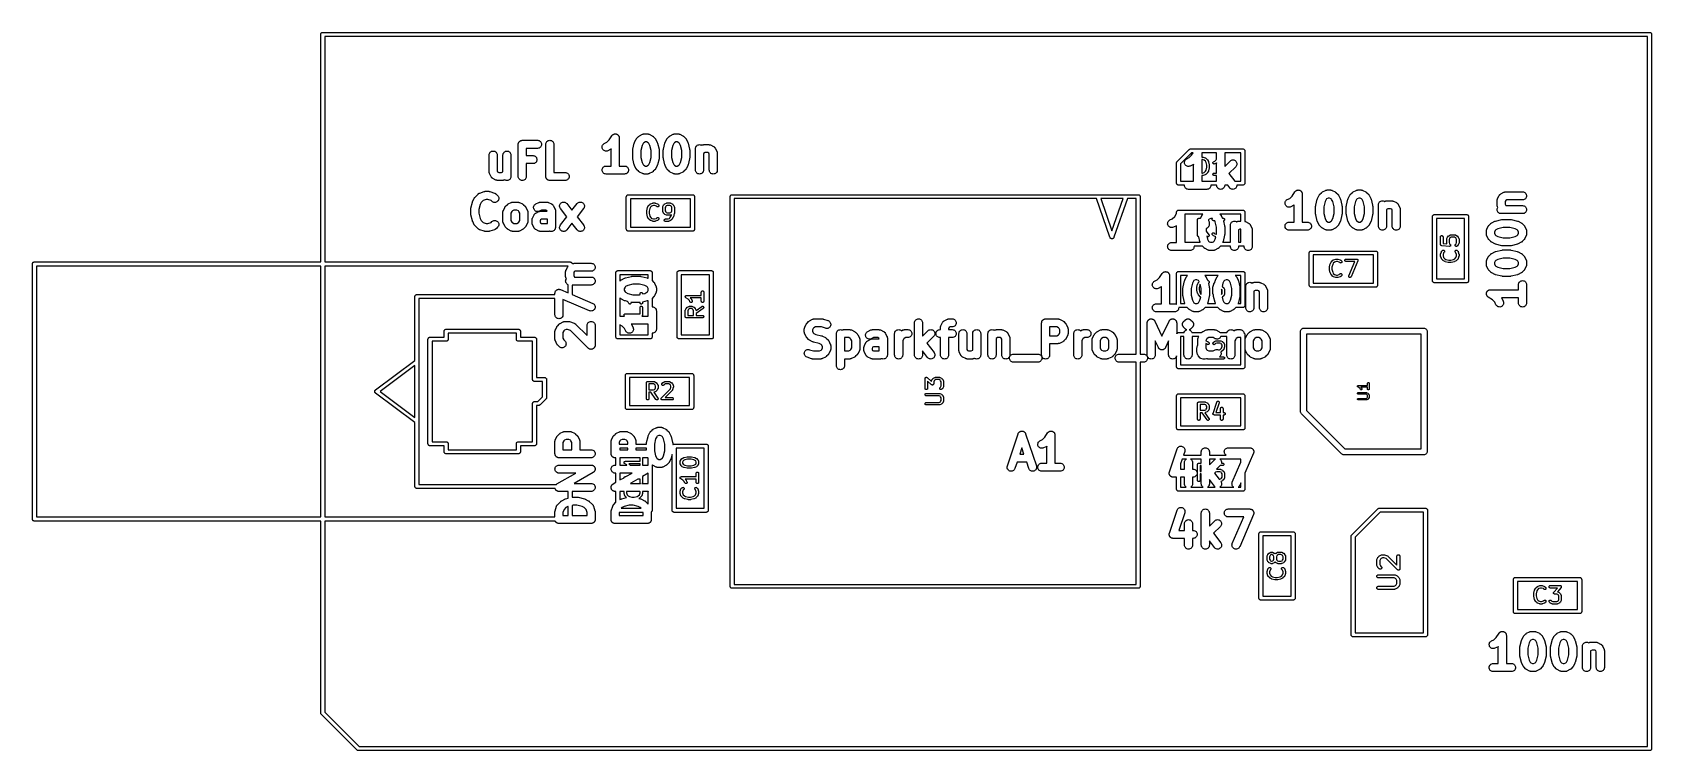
# Model space of a CAD drawing. Extents: x -0.43 to 1.15, y -0.05 to 0.65.
import ezdxf

# ---------------------------------------------------------------- set-up
doc = ezdxf.new("R2010")
doc.units = 0
doc.header["$MEASUREMENT"] = 0
doc.layers.add('BLACK', color=7, linetype='CONTINUOUS')

msp = doc.modelspace()

# ---------------------------------------------------------------- linework, layer by layer
at = {"layer": 'BLACK', "linetype": 'CONTINUOUS'}
for p, q in [((-0.1519, 0.6504), (-0.1518, 0.6508)), ((-0.1518, 0.6508), (-0.1516, 0.6511)), ((-0.1516, 0.6511), (-0.1514, 0.6514)), ((-0.1514, 0.6514), (-0.1511, 0.6516)), ((-0.1511, 0.6516), (-0.1508, 0.6518)), ((-0.1508, 0.6518), (-0.1504, 0.6519)), ((-0.1504, 0.6519), (-0.1501, 0.652)), ((-0.1501, 0.652), (-0.15, 0.652)), ((-0.15, 0.652), (-0.1499, 0.652)), ((-0.1499, 0.652), (1.1499, 0.652)), ((1.1499, 0.652), (1.15, 0.652)), ((1.15, 0.652), (1.1501, 0.652)), ((1.1501, 0.652), (1.1504, 0.6519)), ((1.1504, 0.6519), (1.1508, 0.6518)), ((1.1508, 0.6518), (1.1511, 0.6516)), ((1.1511, 0.6516), (1.1514, 0.6514)), ((1.1514, 0.6514), (1.1516, 0.6511)), ((1.1516, 0.6511), (1.1518, 0.6508)), ((1.1518, 0.6508), (1.1519, 0.6504)), ((-0.152, 0.65), (-0.1519, 0.6504)), ((-0.152, 0.6499), (-0.152, 0.65)), ((-0.152, 0.427), (-0.152, 0.6499)), ((-0.148, 0.648), (-0.148, 0.427)), ((1.148, 0.648), (-0.148, 0.648)), ((1.148, -0.048), (1.148, 0.648)), ((1.1519, 0.6504), (1.152, 0.65)), ((1.152, 0.65), (1.152, 0.6499)), ((1.152, 0.6499), (1.152, -0.0499)), ((0.0416, 0.5431), (0.0418, 0.5434)), ((0.0416, 0.543), (0.0416, 0.5431)), ((0.0416, 0.5431), (0.0416, 0.5431)), ((0.0416, 0.5427), (0.0416, 0.543)), ((0.0416, 0.5423), (0.0416, 0.5427)), ((0.0416, 0.5422), (0.0416, 0.5423)), ((0.0416, 0.5423), (0.0416, 0.5423)), ((0.0416, 0.5423), (0.0416, 0.5423)), ((0.0416, 0.5423), (0.0416, 0.5423)), ((0.0416, 0.5108), (0.0416, 0.5422)), ((0.0418, 0.5434), (0.0419, 0.5438)), ((0.0419, 0.5438), (0.0421, 0.5441)), ((0.0419, 0.5438), (0.0419, 0.5438)), ((0.0419, 0.5438), (0.0419, 0.5438)), ((0.0421, 0.5441), (0.0422, 0.5444)), ((0.0422, 0.5444), (0.0422, 0.5445)), ((0.0422, 0.5445), (0.0423, 0.5445)), ((0.0423, 0.5445), (0.0425, 0.5448)), ((0.0425, 0.5448), (0.0427, 0.545)), ((0.0427, 0.5451), (0.043, 0.5453)), ((0.0427, 0.545), (0.0427, 0.5451)), ((0.0427, 0.5451), (0.0427, 0.5451)), ((0.043, 0.5453), (0.0433, 0.5455)), ((0.0433, 0.5455), (0.0437, 0.5457)), ((0.0433, 0.5455), (0.0433, 0.5455)), ((0.0433, 0.5455), (0.0433, 0.5455)), ((0.0437, 0.5457), (0.044, 0.5459)), ((0.044, 0.5459), (0.0444, 0.546)), ((0.044, 0.5459), (0.044, 0.5459)), ((0.044, 0.5459), (0.044, 0.5459)), ((0.0444, 0.546), (0.0447, 0.5461)), ((0.0447, 0.5461), (0.0447, 0.5461)), ((0.0447, 0.5461), (0.0448, 0.5461)), ((0.0448, 0.5461), (0.0451, 0.5461)), ((0.0451, 0.5461), (0.0455, 0.5462)), ((0.0455, 0.5462), (0.0605, 0.5462)), ((0.0605, 0.5462), (0.0606, 0.5462)), ((0.0606, 0.5462), (0.0613, 0.5461)), ((0.0613, 0.5461), (0.062, 0.5459)), ((0.062, 0.5459), (0.0627, 0.5455)), ((0.0627, 0.5455), (0.0633, 0.545)), ((0.0633, 0.5395), (0.0627, 0.539)), ((0.0633, 0.545), (0.0638, 0.5444)), ((0.0638, 0.54), (0.0633, 0.5395)), ((0.0638, 0.5444), (0.0641, 0.5437)), ((0.0641, 0.5407), (0.0638, 0.54)), ((0.0641, 0.5437), (0.0644, 0.543)), ((0.0644, 0.5415), (0.0641, 0.5407)), ((0.0644, 0.543), (0.0644, 0.5422)), ((0.0644, 0.5422), (0.0644, 0.5415)), ((0.0686, 0.5431), (0.0689, 0.5438)), ((0.0686, 0.5423), (0.0686, 0.5431)), ((0.0686, 0.5422), (0.0686, 0.5423)), ((0.0686, 0.5108), (0.0686, 0.5422)), ((0.0689, 0.5438), (0.0692, 0.5445)), ((0.0692, 0.5445), (0.0697, 0.5451)), ((0.0697, 0.5451), (0.0703, 0.5455)), ((0.0703, 0.5455), (0.071, 0.5459)), ((0.071, 0.5459), (0.0718, 0.5461)), ((0.0718, 0.5461), (0.0725, 0.5462)), ((0.0725, 0.5462), (0.0733, 0.5461)), ((0.0733, 0.5461), (0.074, 0.5459)), ((0.074, 0.5459), (0.0747, 0.5455)), ((0.0747, 0.5455), (0.0753, 0.545)), ((0.0753, 0.545), (0.0758, 0.5444)), ((0.0758, 0.5444), (0.0761, 0.5437)), ((0.0761, 0.5437), (0.0764, 0.543)), ((0.0764, 0.543), (0.0764, 0.5422)), ((0.0764, 0.5422), (0.0764, 0.5147)), ((0.1237, 0.5393), (0.1238, 0.5401)), ((0.1238, 0.5401), (0.1239, 0.5408)), ((0.1239, 0.5408), (0.1242, 0.5415)), ((0.1242, 0.5415), (0.1247, 0.5421)), ((0.1247, 0.5421), (0.1253, 0.5427)), ((0.1253, 0.5427), (0.1259, 0.5431)), ((0.1259, 0.5431), (0.1283, 0.5443)), ((0.1283, 0.5443), (0.1306, 0.5466)), ((0.1306, 0.5466), (0.1334, 0.5507)), ((0.1334, 0.5508), (0.1337, 0.5511)), ((0.1334, 0.5507), (0.1334, 0.5508)), ((0.1334, 0.5508), (0.1334, 0.5508)), ((0.1334, 0.5508), (0.1334, 0.5508)), ((0.1334, 0.5508), (0.1334, 0.5508)), ((0.1337, 0.5511), (0.1339, 0.5514)), ((0.1339, 0.5514), (0.1342, 0.5516)), ((0.1339, 0.5514), (0.1339, 0.5514)), ((0.1339, 0.5514), (0.1339, 0.5514)), ((0.1342, 0.5516), (0.1345, 0.5518)), ((0.1345, 0.5518), (0.1349, 0.552)), ((0.1345, 0.5518), (0.1345, 0.5518)), ((0.1345, 0.5518), (0.1345, 0.5518)), ((0.1349, 0.552), (0.1352, 0.5522)), ((0.1352, 0.5522), (0.1355, 0.5523)), ((0.1352, 0.5522), (0.1352, 0.5522)), ((0.1352, 0.5522), (0.1352, 0.5522)), ((0.1355, 0.5523), (0.1359, 0.5524)), ((0.1359, 0.5524), (0.1359, 0.5524)), ((0.1359, 0.5524), (0.1359, 0.5524)), ((0.1359, 0.5524), (0.1363, 0.5524)), ((0.1363, 0.5524), (0.1367, 0.5525)), ((0.1367, 0.5525), (0.1367, 0.5525)), ((0.1367, 0.5525), (0.137, 0.5524)), ((0.1367, 0.5525), (0.1367, 0.5525)), ((0.137, 0.5524), (0.1375, 0.5524)), ((0.1375, 0.5524), (0.1375, 0.5524)), ((0.1375, 0.5524), (0.1375, 0.5524)), ((0.1375, 0.5524), (0.1378, 0.5523)), ((0.1378, 0.5523), (0.1382, 0.5522)), ((0.1382, 0.5522), (0.1382, 0.5522)), ((0.1382, 0.5522), (0.1382, 0.5522)), ((0.1382, 0.5522), (0.1385, 0.552)), ((0.1385, 0.552), (0.1389, 0.5518)), ((0.1389, 0.5518), (0.1389, 0.5518)), ((0.1389, 0.5518), (0.1389, 0.5518)), ((0.1389, 0.5518), (0.1392, 0.5516)), ((0.1392, 0.5516), (0.1395, 0.5513)), ((0.1395, 0.5513), (0.1395, 0.5513)), ((0.1395, 0.5513), (0.1395, 0.5513)), ((0.1395, 0.5513), (0.1397, 0.551)), ((0.1397, 0.551), (0.1399, 0.5507)), ((0.1399, 0.5507), (0.1399, 0.5507)), ((0.1399, 0.5507), (0.1399, 0.5507)), ((0.1399, 0.5507), (0.1401, 0.5504)), ((0.1401, 0.5504), (0.1403, 0.55)), ((0.1403, 0.55), (0.1403, 0.55)), ((0.1403, 0.55), (0.1403, 0.55)), ((0.1403, 0.55), (0.1404, 0.5497)), ((0.1404, 0.5497), (0.1405, 0.5493)), ((0.1405, 0.5493), (0.1405, 0.5493)), ((0.1405, 0.5493), (0.1405, 0.5493)), ((0.1405, 0.5493), (0.1406, 0.549)), ((0.1406, 0.549), (0.1406, 0.5485)), ((0.1406, 0.5485), (0.1406, 0.521)), ((0.1538, 0.5375), (0.1553, 0.5435)), ((0.1553, 0.5435), (0.1554, 0.5436)), ((0.1554, 0.5436), (0.1555, 0.5439)), ((0.1554, 0.5436), (0.1554, 0.5436)), ((0.1554, 0.5436), (0.1554, 0.5436)), ((0.1555, 0.5439), (0.1556, 0.5443)), ((0.1556, 0.5443), (0.1571, 0.5473)), ((0.1556, 0.5443), (0.1556, 0.5443)), ((0.1556, 0.5443), (0.1556, 0.5443)), ((0.1571, 0.5473), (0.1572, 0.5474)), ((0.1572, 0.5474), (0.1573, 0.5475)), ((0.1573, 0.5475), (0.1574, 0.5477)), ((0.1574, 0.5477), (0.1575, 0.5479)), ((0.1575, 0.5479), (0.1576, 0.548)), ((0.1576, 0.548), (0.1577, 0.5482)), ((0.1577, 0.5482), (0.1579, 0.5483)), ((0.1579, 0.5483), (0.1594, 0.5498)), ((0.1594, 0.5499), (0.1596, 0.55)), ((0.1594, 0.5498), (0.1594, 0.5499)), ((0.1596, 0.55), (0.1597, 0.5502)), ((0.1597, 0.5502), (0.1599, 0.5502)), ((0.1599, 0.5502), (0.16, 0.5503)), ((0.16, 0.5503), (0.1602, 0.5505)), ((0.1602, 0.5505), (0.1604, 0.5506)), ((0.1604, 0.5506), (0.1634, 0.5521)), ((0.1629, 0.5412), (0.1616, 0.5361)), ((0.1639, 0.5432), (0.1629, 0.5412)), ((0.1634, 0.5521), (0.1634, 0.5521)), ((0.1634, 0.5521), (0.1636, 0.5521)), ((0.1636, 0.5521), (0.1637, 0.5522)), ((0.1637, 0.5522), (0.1639, 0.5523)), ((0.1639, 0.5523), (0.1642, 0.5524)), ((0.1645, 0.5438), (0.1639, 0.5432)), ((0.1642, 0.5524), (0.1643, 0.5524)), ((0.1643, 0.5524), (0.1644, 0.5524)), ((0.1644, 0.5524), (0.1647, 0.5524)), ((0.1661, 0.5446), (0.1645, 0.5438)), ((0.1647, 0.5524), (0.1649, 0.5525)), ((0.1649, 0.5525), (0.165, 0.5525)), ((0.165, 0.5525), (0.1652, 0.5525)), ((0.1652, 0.5525), (0.1682, 0.5525)), ((0.1672, 0.5446), (0.1661, 0.5446)), ((0.1688, 0.5438), (0.1672, 0.5446)), ((0.1682, 0.5525), (0.1683, 0.5525)), ((0.1682, 0.5525), (0.1682, 0.5525)), ((0.1683, 0.5525), (0.1684, 0.5525)), ((0.1684, 0.5525), (0.1687, 0.5524)), ((0.1687, 0.5524), (0.169, 0.5524)), ((0.1694, 0.5432), (0.1688, 0.5438)), ((0.169, 0.5524), (0.1691, 0.5524)), ((0.1691, 0.5524), (0.1692, 0.5523)), ((0.1692, 0.5523), (0.1695, 0.5522)), ((0.1704, 0.5412), (0.1694, 0.5432)), ((0.1695, 0.5522), (0.1697, 0.5522)), ((0.1697, 0.5522), (0.1698, 0.5521)), ((0.1698, 0.5521), (0.1699, 0.5521)), ((0.1699, 0.5521), (0.1729, 0.5506)), ((0.1717, 0.5361), (0.1704, 0.5412)), ((0.1729, 0.5506), (0.173, 0.5505)), ((0.173, 0.5505), (0.1732, 0.5504)), ((0.1732, 0.5504), (0.1733, 0.5503)), ((0.1733, 0.5503), (0.1735, 0.5502)), ((0.1735, 0.5502), (0.1736, 0.5501)), ((0.1736, 0.5501), (0.1738, 0.55)), ((0.1738, 0.55), (0.1739, 0.5498)), ((0.1739, 0.5498), (0.1754, 0.5483)), ((0.1754, 0.5483), (0.1755, 0.5483)), ((0.1755, 0.5483), (0.1756, 0.5481)), ((0.1756, 0.5481), (0.1758, 0.548)), ((0.1758, 0.548), (0.1759, 0.5478)), ((0.1759, 0.5478), (0.176, 0.5477)), ((0.176, 0.5477), (0.1761, 0.5475)), ((0.1761, 0.5475), (0.1762, 0.5473)), ((0.1762, 0.5473), (0.1777, 0.5443)), ((0.1777, 0.5443), (0.1777, 0.5443)), ((0.1777, 0.5443), (0.1777, 0.5442)), ((0.1777, 0.5442), (0.1777, 0.5442)), ((0.1777, 0.5442), (0.1778, 0.5439)), ((0.1778, 0.5439), (0.178, 0.5435)), ((0.178, 0.5435), (0.178, 0.5435)), ((0.178, 0.5435), (0.178, 0.5435)), ((0.178, 0.5435), (0.1795, 0.5375)), ((0.1838, 0.5375), (0.1853, 0.5435)), ((0.1853, 0.5435), (0.1853, 0.5436)), ((0.1853, 0.5436), (0.1854, 0.5436)), ((0.1854, 0.5436), (0.1855, 0.5439)), ((0.1854, 0.5436), (0.1854, 0.5436)), ((0.1855, 0.5439), (0.1856, 0.5443)), ((0.1856, 0.5443), (0.1871, 0.5473)), ((0.1856, 0.5443), (0.1856, 0.5443)), ((0.1856, 0.5443), (0.1856, 0.5443)), ((0.1871, 0.5473), (0.1872, 0.5474)), ((0.1872, 0.5474), (0.1873, 0.5475)), ((0.1873, 0.5475), (0.1874, 0.5477)), ((0.1874, 0.5477), (0.1875, 0.5479)), ((0.1875, 0.5479), (0.1876, 0.548)), ((0.1876, 0.548), (0.1877, 0.5482)), ((0.1877, 0.5482), (0.1879, 0.5483)), ((0.1879, 0.5483), (0.1894, 0.5498)), ((0.1894, 0.5499), (0.1896, 0.55)), ((0.1894, 0.5498), (0.1894, 0.5499)), ((0.1896, 0.55), (0.1897, 0.5502)), ((0.1897, 0.5502), (0.1899, 0.5502)), ((0.1899, 0.5502), (0.19, 0.5503)), ((0.19, 0.5503), (0.1902, 0.5505)), ((0.1902, 0.5505), (0.1904, 0.5506)), ((0.1904, 0.5506), (0.1934, 0.5521)), ((0.1929, 0.5412), (0.1916, 0.5361)), ((0.1939, 0.5432), (0.1929, 0.5412)), ((0.1934, 0.5521), (0.1934, 0.5521)), ((0.1934, 0.5521), (0.1936, 0.5521)), ((0.1936, 0.5521), (0.1937, 0.5522)), ((0.1937, 0.5522), (0.1939, 0.5523)), ((0.1939, 0.5523), (0.1942, 0.5524)), ((0.1945, 0.5438), (0.1939, 0.5432)), ((0.1942, 0.5524), (0.1943, 0.5524)), ((0.1943, 0.5524), (0.1944, 0.5524)), ((0.1944, 0.5524), (0.1947, 0.5524)), ((0.1961, 0.5446), (0.1945, 0.5438)), ((0.1947, 0.5524), (0.1949, 0.5525)), ((0.1949, 0.5525), (0.195, 0.5525)), ((0.195, 0.5525), (0.1952, 0.5525)), ((0.1952, 0.5525), (0.1982, 0.5525)), ((0.1972, 0.5446), (0.1961, 0.5446)), ((0.1988, 0.5438), (0.1972, 0.5446)), ((0.1982, 0.5525), (0.1983, 0.5525)), ((0.1982, 0.5525), (0.1982, 0.5525)), ((0.1983, 0.5525), (0.1984, 0.5525)), ((0.1984, 0.5525), (0.1987, 0.5524)), ((0.1987, 0.5524), (0.199, 0.5524)), ((0.1994, 0.5432), (0.1988, 0.5438)), ((0.199, 0.5524), (0.1991, 0.5524)), ((0.1991, 0.5524), (0.1992, 0.5523)), ((0.1992, 0.5523), (0.1994, 0.5522)), ((0.1994, 0.5522), (0.1997, 0.5522)), ((0.2004, 0.5412), (0.1994, 0.5432)), ((0.1997, 0.5522), (0.1998, 0.5521)), ((0.1998, 0.5521), (0.1999, 0.5521)), ((0.1999, 0.5521), (0.2029, 0.5506)), ((0.2017, 0.5361), (0.2004, 0.5412)), ((0.2029, 0.5506), (0.203, 0.5505)), ((0.203, 0.5505), (0.2031, 0.5504)), ((0.2031, 0.5504), (0.2033, 0.5503)), ((0.2033, 0.5503), (0.2035, 0.5502)), ((0.2035, 0.5502), (0.2036, 0.5501)), ((0.2036, 0.5501), (0.2038, 0.55)), ((0.2038, 0.55), (0.2039, 0.5498)), ((0.2039, 0.5498), (0.2054, 0.5483)), ((0.2054, 0.5483), (0.2055, 0.5483)), ((0.2055, 0.5483), (0.2056, 0.5481)), ((0.2056, 0.5481), (0.2058, 0.548)), ((0.2058, 0.548), (0.2059, 0.5478)), ((0.2059, 0.5478), (0.206, 0.5477)), ((0.206, 0.5477), (0.2061, 0.5475)), ((0.2061, 0.5475), (0.2062, 0.5473)), ((0.2062, 0.5473), (0.2077, 0.5443)), ((0.2077, 0.5443), (0.2077, 0.5443)), ((0.2077, 0.5443), (0.2077, 0.5442)), ((0.2077, 0.5442), (0.2077, 0.5442)), ((0.2077, 0.5442), (0.2078, 0.5439)), ((0.2078, 0.5439), (0.208, 0.5435)), ((0.208, 0.5435), (0.208, 0.5435)), ((0.208, 0.5435), (0.208, 0.5435)), ((0.208, 0.5435), (0.2095, 0.5375)), ((0.2153, 0.5389), (0.2155, 0.5396)), ((0.2155, 0.5396), (0.2159, 0.5403)), ((0.2159, 0.5403), (0.2164, 0.5409)), ((0.2164, 0.5409), (0.217, 0.5413)), ((0.217, 0.5413), (0.2177, 0.5417)), ((0.2177, 0.5417), (0.2184, 0.5419)), ((0.2184, 0.5419), (0.2192, 0.542)), ((0.2192, 0.542), (0.2199, 0.5419)), ((0.2199, 0.5419), (0.2207, 0.5417)), ((0.2207, 0.5417), (0.2214, 0.5413)), ((0.2214, 0.5413), (0.2219, 0.5416)), ((0.2214, 0.5413), (0.2214, 0.5413)), ((0.2219, 0.5416), (0.2219, 0.5416)), ((0.2219, 0.5416), (0.222, 0.5416)), ((0.222, 0.5416), (0.2221, 0.5417)), ((0.2221, 0.5417), (0.2224, 0.5418)), ((0.2224, 0.5418), (0.2227, 0.5419)), ((0.2227, 0.5419), (0.2228, 0.5419)), ((0.2228, 0.5419), (0.2229, 0.5419)), ((0.2229, 0.5419), (0.2232, 0.5419)), ((0.2232, 0.5419), (0.2234, 0.542)), ((0.2234, 0.542), (0.2235, 0.542)), ((0.2235, 0.542), (0.2236, 0.542)), ((0.2236, 0.542), (0.2281, 0.542)), ((0.2281, 0.542), (0.2282, 0.542)), ((0.2282, 0.542), (0.2283, 0.542)), ((0.2283, 0.542), (0.2284, 0.542)), ((0.2284, 0.542), (0.2287, 0.5419)), ((0.2287, 0.5419), (0.229, 0.5419)), ((0.229, 0.5419), (0.2291, 0.5419)), ((0.2291, 0.5419), (0.2292, 0.5418)), ((0.2292, 0.5418), (0.2294, 0.5417)), ((0.2294, 0.5417), (0.2297, 0.5417)), ((0.2297, 0.5417), (0.2298, 0.5416)), ((0.2298, 0.5416), (0.2299, 0.5416)), ((0.2299, 0.5416), (0.2329, 0.5401)), ((0.2329, 0.5401), (0.233, 0.54)), ((0.233, 0.54), (0.233, 0.54)), ((0.233, 0.54), (0.2331, 0.54)), ((0.2331, 0.54), (0.2334, 0.5398)), ((0.2334, 0.5398), (0.2336, 0.5396)), ((0.2336, 0.5396), (0.2337, 0.5396)), ((0.2337, 0.5396), (0.2337, 0.5395)), ((0.2337, 0.5395), (0.2339, 0.5393)), ((0.0131, 0.5318), (0.0132, 0.5326)), ((0.0131, 0.5317), (0.0131, 0.5318)), ((0.0131, 0.5153), (0.0131, 0.5317)), ((0.0132, 0.5326), (0.0134, 0.5333)), ((0.0134, 0.5333), (0.0138, 0.534)), ((0.0138, 0.534), (0.0142, 0.5346)), ((0.0142, 0.5346), (0.0148, 0.535)), ((0.0148, 0.535), (0.0155, 0.5354)), ((0.0155, 0.5354), (0.0163, 0.5356)), ((0.0163, 0.5356), (0.017, 0.5357)), ((0.017, 0.5357), (0.0178, 0.5356)), ((0.0178, 0.5356), (0.0185, 0.5354)), ((0.0185, 0.5354), (0.0192, 0.535)), ((0.0192, 0.535), (0.0198, 0.5345)), ((0.0198, 0.5345), (0.0203, 0.5339)), ((0.0203, 0.5339), (0.0206, 0.5332)), ((0.0206, 0.5332), (0.0209, 0.5325)), ((0.0209, 0.5325), (0.0209, 0.5317)), ((0.0209, 0.5317), (0.0209, 0.5162)), ((0.0266, 0.5318), (0.0267, 0.5326)), ((0.0266, 0.5317), (0.0266, 0.5318)), ((0.0266, 0.5154), (0.0266, 0.5317)), ((0.0267, 0.5326), (0.0269, 0.5333)), ((0.0269, 0.5333), (0.0273, 0.534)), ((0.0273, 0.534), (0.0277, 0.5346)), ((0.0277, 0.5346), (0.0283, 0.535)), ((0.0283, 0.535), (0.029, 0.5354)), ((0.029, 0.5354), (0.0298, 0.5356)), ((0.0298, 0.5356), (0.0305, 0.5357)), ((0.0305, 0.5357), (0.0313, 0.5356)), ((0.0313, 0.5356), (0.032, 0.5354)), ((0.032, 0.5354), (0.0327, 0.535)), ((0.0327, 0.535), (0.0333, 0.5345)), ((0.0333, 0.5345), (0.0338, 0.5339)), ((0.0338, 0.5339), (0.0341, 0.5332)), ((0.0341, 0.5332), (0.0344, 0.5325)), ((0.0344, 0.5325), (0.0344, 0.5317)), ((0.0344, 0.5317), (0.0344, 0.5108)), ((0.0605, 0.5383), (0.0494, 0.5383)), ((0.0494, 0.5383), (0.0494, 0.5312)), ((0.0494, 0.5312), (0.056, 0.5312)), ((0.056, 0.5312), (0.0561, 0.5312)), ((0.0561, 0.5312), (0.0568, 0.5311)), ((0.0568, 0.5311), (0.0576, 0.5309)), ((0.0575, 0.5236), (0.0568, 0.5234)), ((0.0582, 0.524), (0.0575, 0.5236)), ((0.0576, 0.5309), (0.0582, 0.5305)), ((0.0582, 0.5305), (0.0588, 0.53)), ((0.0588, 0.5245), (0.0582, 0.524)), ((0.0588, 0.53), (0.0593, 0.5294)), ((0.0593, 0.525), (0.0588, 0.5245)), ((0.0593, 0.5294), (0.0596, 0.5287)), ((0.0596, 0.5257), (0.0593, 0.525)), ((0.0596, 0.5287), (0.0599, 0.528)), ((0.0599, 0.5265), (0.0596, 0.5257)), ((0.0599, 0.528), (0.0599, 0.5272)), ((0.0599, 0.5272), (0.0599, 0.5265)), ((0.0613, 0.5384), (0.0605, 0.5383)), ((0.062, 0.5386), (0.0613, 0.5384)), ((0.0627, 0.539), (0.062, 0.5386)), ((0.1239, 0.5385), (0.1237, 0.5393)), ((0.1241, 0.5378), (0.1239, 0.5385)), ((0.1245, 0.5372), (0.1241, 0.5378)), ((0.1251, 0.5366), (0.1245, 0.5372)), ((0.1257, 0.5361), (0.1251, 0.5366)), ((0.1264, 0.5358), (0.1257, 0.5361)), ((0.1271, 0.5356), (0.1264, 0.5358)), ((0.1279, 0.5356), (0.1271, 0.5356)), ((0.1287, 0.5357), (0.1279, 0.5356)), ((0.1294, 0.536), (0.1287, 0.5357)), ((0.1324, 0.5375), (0.1294, 0.536)), ((0.1294, 0.536), (0.1294, 0.536)), ((0.1326, 0.5376), (0.1324, 0.5375)), ((0.1327, 0.5377), (0.1326, 0.5376)), ((0.1327, 0.521), (0.1327, 0.5377)), ((0.1537, 0.5367), (0.1538, 0.5371)), ((0.1537, 0.5366), (0.1537, 0.5367)), ((0.1537, 0.5367), (0.1537, 0.5367)), ((0.1537, 0.5365), (0.1537, 0.5366)), ((0.1537, 0.5291), (0.1537, 0.5365)), ((0.1537, 0.529), (0.1537, 0.5291)), ((0.1537, 0.5289), (0.1537, 0.529)), ((0.1538, 0.5286), (0.1537, 0.5289)), ((0.1538, 0.5374), (0.1538, 0.5375)), ((0.1538, 0.5371), (0.1538, 0.5374)), ((0.1538, 0.5374), (0.1538, 0.5374)), ((0.1538, 0.5283), (0.1538, 0.5286)), ((0.1538, 0.5282), (0.1538, 0.5283)), ((0.1538, 0.5281), (0.1538, 0.5282)), ((0.1553, 0.5221), (0.1538, 0.5281)), ((0.1538, 0.5281), (0.1538, 0.5281)), ((0.1616, 0.5361), (0.1616, 0.5295)), ((0.1616, 0.5295), (0.1629, 0.5244)), ((0.1629, 0.5244), (0.1639, 0.5224)), ((0.1694, 0.5224), (0.1704, 0.5244)), ((0.1704, 0.5244), (0.1717, 0.5295)), ((0.1717, 0.5295), (0.1717, 0.5361)), ((0.1795, 0.5281), (0.178, 0.5221)), ((0.1795, 0.5375), (0.1795, 0.5374)), ((0.1795, 0.5374), (0.1795, 0.5374)), ((0.1795, 0.5374), (0.1795, 0.5373)), ((0.1795, 0.5373), (0.1795, 0.537)), ((0.1795, 0.537), (0.1796, 0.5367)), ((0.1796, 0.5289), (0.1795, 0.5285)), ((0.1795, 0.5285), (0.1795, 0.5282)), ((0.1795, 0.5282), (0.1795, 0.5282)), ((0.1795, 0.5282), (0.1795, 0.5281)), ((0.1796, 0.5367), (0.1796, 0.5366)), ((0.1796, 0.5366), (0.1796, 0.5365)), ((0.1796, 0.5365), (0.1796, 0.5291)), ((0.1796, 0.5291), (0.1796, 0.529)), ((0.1796, 0.529), (0.1796, 0.5289)), ((0.1796, 0.5289), (0.1796, 0.5289)), ((0.1837, 0.5367), (0.1838, 0.5371)), ((0.1837, 0.5366), (0.1837, 0.5367)), ((0.1837, 0.5367), (0.1837, 0.5367)), ((0.1837, 0.5365), (0.1837, 0.5366)), ((0.1837, 0.5291), (0.1837, 0.5365)), ((0.1837, 0.529), (0.1837, 0.5291)), ((0.1837, 0.5289), (0.1837, 0.529)), ((0.1838, 0.5286), (0.1837, 0.5289)), ((0.1838, 0.5374), (0.1838, 0.5375)), ((0.1838, 0.5371), (0.1838, 0.5374)), ((0.1838, 0.5374), (0.1838, 0.5374)), ((0.1838, 0.5283), (0.1838, 0.5286)), ((0.1838, 0.5282), (0.1838, 0.5283)), ((0.1838, 0.5281), (0.1838, 0.5282)), ((0.1853, 0.5221), (0.1838, 0.5281)), ((0.1838, 0.5281), (0.1838, 0.5281)), ((0.1916, 0.5361), (0.1916, 0.5295)), ((0.1916, 0.5295), (0.1929, 0.5244)), ((0.1929, 0.5244), (0.1939, 0.5224)), ((0.1994, 0.5224), (0.2004, 0.5244)), ((0.2004, 0.5244), (0.2017, 0.5295)), ((0.2017, 0.5295), (0.2017, 0.5361)), ((0.2095, 0.5281), (0.208, 0.5221)), ((0.2095, 0.5375), (0.2095, 0.5374)), ((0.2095, 0.5374), (0.2095, 0.5374)), ((0.2095, 0.5374), (0.2095, 0.5373)), ((0.2095, 0.5373), (0.2095, 0.537)), ((0.2095, 0.537), (0.2096, 0.5367)), ((0.2096, 0.5289), (0.2095, 0.5285)), ((0.2095, 0.5285), (0.2095, 0.5282)), ((0.2095, 0.5282), (0.2095, 0.5282)), ((0.2095, 0.5282), (0.2095, 0.5281)), ((0.2096, 0.5367), (0.2096, 0.5366)), ((0.2096, 0.5366), (0.2096, 0.5365)), ((0.2096, 0.5365), (0.2096, 0.5291)), ((0.2096, 0.5291), (0.2096, 0.529)), ((0.2096, 0.529), (0.2096, 0.5289)), ((0.2096, 0.5289), (0.2096, 0.5289)), ((0.2152, 0.5381), (0.2153, 0.5389)), ((0.2152, 0.538), (0.2152, 0.5381)), ((0.2152, 0.5171), (0.2152, 0.538)), ((0.2246, 0.5341), (0.2231, 0.5334)), ((0.2231, 0.5334), (0.2231, 0.5171)), ((0.2272, 0.5341), (0.2246, 0.5341)), ((0.2282, 0.5336), (0.2272, 0.5341)), ((0.2287, 0.5326), (0.2282, 0.5336)), ((0.2287, 0.5171), (0.2287, 0.5326)), ((0.2339, 0.5393), (0.2342, 0.5391)), ((0.2342, 0.5391), (0.2342, 0.539)), ((0.2342, 0.539), (0.2343, 0.539)), ((0.2343, 0.539), (0.2344, 0.5387)), ((0.2344, 0.5387), (0.2346, 0.5385)), ((0.2346, 0.5385), (0.2346, 0.5384)), ((0.2346, 0.5384), (0.2347, 0.5383)), ((0.2347, 0.5383), (0.2362, 0.5353)), ((0.2362, 0.5353), (0.2362, 0.5353)), ((0.2362, 0.5353), (0.2362, 0.5352)), ((0.2362, 0.5352), (0.2363, 0.535)), ((0.2363, 0.535), (0.2364, 0.5348)), ((0.2364, 0.5348), (0.2365, 0.5345)), ((0.2365, 0.5345), (0.2365, 0.5344)), ((0.2365, 0.5344), (0.2365, 0.5343)), ((0.2365, 0.5343), (0.2365, 0.534)), ((0.2365, 0.534), (0.2366, 0.5338)), ((0.2366, 0.5338), (0.2366, 0.5337)), ((0.2366, 0.5337), (0.2366, 0.5335)), ((0.2366, 0.5335), (0.2366, 0.5171)), ((0.6865, 0.524), (0.6866, 0.5243)), ((0.6865, 0.5239), (0.6865, 0.524)), ((0.6865, 0.5238), (0.6865, 0.5239)), ((0.6865, 0.5043), (0.6865, 0.5238)), ((0.6866, 0.5243), (0.6867, 0.5247)), ((0.6867, 0.5247), (0.6869, 0.525)), ((0.6869, 0.525), (0.687, 0.5252)), ((0.6869, 0.525), (0.6869, 0.525)), ((0.687, 0.5252), (0.6871, 0.5253)), ((0.6871, 0.5253), (0.6872, 0.5254)), ((0.6872, 0.5254), (0.6989, 0.5371)), ((0.7011, 0.5338), (0.6905, 0.5231)), ((0.6943, 0.5251), (0.6945, 0.5258)), ((0.6943, 0.5243), (0.6943, 0.5251)), ((0.6944, 0.5235), (0.6943, 0.5243)), ((0.6947, 0.5228), (0.6944, 0.5235)), ((0.6945, 0.5258), (0.6948, 0.5265)), ((0.6948, 0.5265), (0.6953, 0.5271)), ((0.6953, 0.5271), (0.6958, 0.5277)), ((0.6958, 0.5277), (0.6965, 0.5281)), ((0.6965, 0.5281), (0.6989, 0.5293)), ((0.6989, 0.5371), (0.6991, 0.5373)), ((0.6989, 0.5371), (0.6989, 0.5371)), ((0.6989, 0.5293), (0.7012, 0.5316)), ((0.6991, 0.5373), (0.6992, 0.5374)), ((0.6992, 0.5374), (0.6994, 0.5375)), ((0.6994, 0.5375), (0.6996, 0.5376)), ((0.6996, 0.5376), (0.6999, 0.5377)), ((0.6999, 0.5377), (0.7002, 0.5377)), ((0.7002, 0.5377), (0.7002, 0.5377)), ((0.7002, 0.5377), (0.7003, 0.5377)), ((0.7003, 0.5377), (0.7004, 0.5377)), ((0.7004, 0.5377), (0.7514, 0.5377)), ((0.7027, 0.5338), (0.7011, 0.5338)), ((0.7012, 0.5316), (0.7027, 0.5338)), ((0.7112, 0.5338), (0.7112, 0.5335)), ((0.7258, 0.5338), (0.7112, 0.5338)), ((0.7112, 0.5335), (0.7112, 0.5298)), ((0.7112, 0.5298), (0.7121, 0.5298)), ((0.7112, 0.5274), (0.7112, 0.5141)), ((0.7119, 0.5274), (0.7112, 0.5274)), ((0.7137, 0.5268), (0.7119, 0.5274)), ((0.7121, 0.5298), (0.7121, 0.5298)), ((0.7121, 0.5298), (0.7122, 0.5298)), ((0.7122, 0.5298), (0.7123, 0.5298)), ((0.7123, 0.5298), (0.7123, 0.5298)), ((0.7123, 0.5298), (0.7124, 0.5298)), ((0.7124, 0.5298), (0.7124, 0.5298)), ((0.7124, 0.5298), (0.7125, 0.5297)), ((0.7125, 0.5297), (0.7147, 0.529)), ((0.7149, 0.5257), (0.7137, 0.5268)), ((0.7147, 0.529), (0.7148, 0.529)), ((0.7148, 0.529), (0.7148, 0.529)), ((0.7148, 0.529), (0.7148, 0.529)), ((0.7148, 0.529), (0.7149, 0.5289)), ((0.7149, 0.5289), (0.715, 0.5289)), ((0.7155, 0.5245), (0.7149, 0.5257)), ((0.715, 0.5289), (0.715, 0.5289)), ((0.715, 0.5289), (0.715, 0.5289)), ((0.715, 0.5289), (0.7151, 0.5288)), ((0.7151, 0.5288), (0.7152, 0.5288)), ((0.7152, 0.5288), (0.7152, 0.5287)), ((0.7152, 0.5287), (0.7152, 0.5287)), ((0.7152, 0.5287), (0.7167, 0.5272)), ((0.7162, 0.5217), (0.7155, 0.5245)), ((0.7167, 0.5272), (0.7167, 0.5272)), ((0.7167, 0.5272), (0.7168, 0.5271)), ((0.7168, 0.5271), (0.7168, 0.5271)), ((0.7168, 0.5271), (0.7168, 0.5271)), ((0.7168, 0.5271), (0.7169, 0.527)), ((0.7169, 0.527), (0.7169, 0.527)), ((0.7169, 0.527), (0.7169, 0.5269)), ((0.7169, 0.5269), (0.7177, 0.5254)), ((0.7177, 0.5254), (0.7177, 0.5254)), ((0.7177, 0.5254), (0.7177, 0.5254)), ((0.7177, 0.5254), (0.7177, 0.5254)), ((0.7177, 0.5254), (0.7177, 0.5253)), ((0.7177, 0.5253), (0.7178, 0.5252)), ((0.7178, 0.5252), (0.7178, 0.5252)), ((0.7178, 0.5252), (0.7178, 0.5252)), ((0.7178, 0.5252), (0.7185, 0.5222)), ((0.7222, 0.5243), (0.7223, 0.5245)), ((0.7222, 0.524), (0.7222, 0.5243)), ((0.7222, 0.5238), (0.7222, 0.524)), ((0.7223, 0.5236), (0.7222, 0.5238)), ((0.7223, 0.5245), (0.7224, 0.5247)), ((0.7224, 0.5234), (0.7223, 0.5236)), ((0.7224, 0.5247), (0.7225, 0.5249)), ((0.7225, 0.5249), (0.7227, 0.5251)), ((0.7227, 0.5251), (0.7228, 0.5252)), ((0.7228, 0.5252), (0.7242, 0.5258)), ((0.7254, 0.5238), (0.7239, 0.5231)), ((0.7242, 0.5258), (0.7255, 0.5271)), ((0.7255, 0.5239), (0.7254, 0.5238)), ((0.7255, 0.5271), (0.7258, 0.5277)), ((0.7256, 0.5239), (0.7255, 0.5239)), ((0.7255, 0.5239), (0.7255, 0.5239)), ((0.7257, 0.524), (0.7256, 0.524)), ((0.7256, 0.524), (0.7256, 0.5239)), ((0.7256, 0.5239), (0.7256, 0.5239)), ((0.7258, 0.5241), (0.7257, 0.524)), ((0.7257, 0.524), (0.7257, 0.524)), ((0.7258, 0.5336), (0.7258, 0.5338)), ((0.7258, 0.5335), (0.7258, 0.5336)), ((0.7258, 0.5277), (0.7258, 0.5335)), ((0.7258, 0.5141), (0.7258, 0.5241)), ((0.7337, 0.5338), (0.7337, 0.5335)), ((0.7495, 0.5338), (0.7337, 0.5338)), ((0.7337, 0.5335), (0.7337, 0.5206)), ((0.7337, 0.5206), (0.739, 0.5258)), ((0.739, 0.5259), (0.7396, 0.5263)), ((0.739, 0.5258), (0.739, 0.5259)), ((0.7396, 0.5263), (0.7403, 0.5267)), ((0.7403, 0.5267), (0.741, 0.5269)), ((0.741, 0.5269), (0.7418, 0.527)), ((0.7418, 0.527), (0.7426, 0.5269)), ((0.7426, 0.5269), (0.7433, 0.5267)), ((0.7433, 0.5267), (0.744, 0.5263)), ((0.744, 0.5263), (0.7446, 0.5258)), ((0.7446, 0.5258), (0.745, 0.5252)), ((0.745, 0.5252), (0.7454, 0.5245)), ((0.7454, 0.5245), (0.7456, 0.5238)), ((0.7456, 0.5238), (0.7457, 0.523)), ((0.7495, 0.5062), (0.7495, 0.5338)), ((0.7514, 0.5377), (0.7515, 0.5377)), ((0.7515, 0.5377), (0.7516, 0.5377)), ((0.7516, 0.5377), (0.7519, 0.5377)), ((0.7519, 0.5377), (0.7523, 0.5376)), ((0.7523, 0.5376), (0.7526, 0.5374)), ((0.7526, 0.5374), (0.7529, 0.5371)), ((0.7529, 0.5371), (0.7531, 0.5368)), ((0.7531, 0.5368), (0.7533, 0.5365)), ((0.7533, 0.5365), (0.7534, 0.5361)), ((0.7534, 0.5361), (0.7535, 0.5357)), ((0.7535, 0.5357), (0.7535, 0.5357)), ((0.7535, 0.5357), (0.7535, 0.5043)), ((0.0131, 0.5151), (0.0131, 0.5153)), ((0.0131, 0.515), (0.0131, 0.5151)), ((0.0131, 0.5148), (0.0131, 0.515)), ((0.0131, 0.5145), (0.0131, 0.5148)), ((0.0132, 0.5144), (0.0131, 0.5145)), ((0.0132, 0.5143), (0.0132, 0.5144)), ((0.0133, 0.514), (0.0132, 0.5143)), ((0.0134, 0.5138), (0.0133, 0.514)), ((0.0134, 0.5136), (0.0134, 0.5138)), ((0.0135, 0.5135), (0.0134, 0.5136)), ((0.015, 0.5105), (0.0135, 0.5135)), ((0.0135, 0.5135), (0.0135, 0.5135)), ((0.015, 0.5104), (0.015, 0.5105)), ((0.0151, 0.5103), (0.015, 0.5104)), ((0.0152, 0.5101), (0.0151, 0.5103)), ((0.0154, 0.5098), (0.0152, 0.5101)), ((0.0155, 0.5098), (0.0154, 0.5098)), ((0.0155, 0.5097), (0.0155, 0.5098)), ((0.0157, 0.5095), (0.0155, 0.5097)), ((0.0159, 0.5093), (0.0157, 0.5095)), ((0.016, 0.5092), (0.0159, 0.5093)), ((0.0163, 0.509), (0.016, 0.5092)), ((0.016, 0.5092), (0.016, 0.5092)), ((0.0165, 0.5088), (0.0163, 0.509)), ((0.0166, 0.5088), (0.0165, 0.5088)), ((0.0167, 0.5088), (0.0166, 0.5088)), ((0.0167, 0.5087), (0.0167, 0.5088)), ((0.0197, 0.5072), (0.0167, 0.5087)), ((0.0209, 0.5162), (0.0214, 0.5152)), ((0.0214, 0.5152), (0.0224, 0.5147)), ((0.0224, 0.5147), (0.0251, 0.5147)), ((0.0251, 0.5147), (0.0266, 0.5154)), ((0.0333, 0.5079), (0.0327, 0.5075)), ((0.0338, 0.5085), (0.0333, 0.5079)), ((0.0341, 0.5092), (0.0338, 0.5085)), ((0.0344, 0.5099), (0.0341, 0.5092)), ((0.0344, 0.5108), (0.0344, 0.5107)), ((0.0344, 0.5107), (0.0344, 0.5099)), ((0.0416, 0.51), (0.0416, 0.5108)), ((0.0419, 0.5093), (0.0416, 0.51)), ((0.0422, 0.5086), (0.0419, 0.5093)), ((0.0427, 0.508), (0.0422, 0.5086)), ((0.0433, 0.5075), (0.0427, 0.508)), ((0.0483, 0.5079), (0.0477, 0.5075)), ((0.0487, 0.5085), (0.0483, 0.5079)), ((0.0491, 0.5092), (0.0487, 0.5085)), ((0.0494, 0.5099), (0.0491, 0.5092)), ((0.056, 0.5233), (0.0494, 0.5233)), ((0.0494, 0.5233), (0.0494, 0.5108)), ((0.0494, 0.5108), (0.0494, 0.5107)), ((0.0494, 0.5107), (0.0494, 0.5099)), ((0.0568, 0.5234), (0.056, 0.5233)), ((0.0686, 0.5104), (0.0686, 0.5108)), ((0.0686, 0.51), (0.0686, 0.5104)), ((0.0687, 0.5096), (0.0686, 0.51)), ((0.0686, 0.51), (0.0686, 0.51)), ((0.0686, 0.51), (0.0686, 0.51)), ((0.0688, 0.5093), (0.0687, 0.5096)), ((0.0689, 0.5093), (0.0688, 0.5093)), ((0.069, 0.5089), (0.0689, 0.5093)), ((0.0689, 0.5093), (0.0689, 0.5093)), ((0.0692, 0.5086), (0.069, 0.5089)), ((0.0695, 0.5083), (0.0692, 0.5086)), ((0.0692, 0.5086), (0.0692, 0.5086)), ((0.0692, 0.5086), (0.0692, 0.5086)), ((0.0697, 0.508), (0.0695, 0.5083)), ((0.07, 0.5077), (0.0697, 0.508)), ((0.0697, 0.508), (0.0697, 0.508)), ((0.0697, 0.508), (0.0697, 0.508)), ((0.0703, 0.5075), (0.07, 0.5077)), ((0.0764, 0.5147), (0.0875, 0.5147)), ((0.0875, 0.5147), (0.0876, 0.5147)), ((0.0876, 0.5147), (0.0883, 0.5146)), ((0.0883, 0.5146), (0.089, 0.5144)), ((0.089, 0.5144), (0.0897, 0.514)), ((0.0897, 0.514), (0.0903, 0.5135)), ((0.0903, 0.508), (0.0897, 0.5075)), ((0.0903, 0.5135), (0.0908, 0.5129)), ((0.0908, 0.5085), (0.0903, 0.508)), ((0.0908, 0.5129), (0.0911, 0.5122)), ((0.0911, 0.5092), (0.0908, 0.5085)), ((0.0911, 0.5122), (0.0914, 0.5115)), ((0.0914, 0.51), (0.0911, 0.5092)), ((0.0914, 0.5115), (0.0914, 0.5107)), ((0.0914, 0.5107), (0.0914, 0.51)), ((0.1237, 0.5171), (0.1238, 0.5178)), ((0.1238, 0.5163), (0.1237, 0.5171)), ((0.1238, 0.5178), (0.124, 0.5186)), ((0.124, 0.5156), (0.1238, 0.5163)), ((0.124, 0.5186), (0.1244, 0.5193)), ((0.1244, 0.5149), (0.124, 0.5156)), ((0.1244, 0.5193), (0.1249, 0.5198)), ((0.1248, 0.5143), (0.1244, 0.5149)), ((0.1254, 0.5138), (0.1248, 0.5143)), ((0.1249, 0.5198), (0.1255, 0.5203)), ((0.1261, 0.5134), (0.1254, 0.5138)), ((0.1255, 0.5203), (0.1262, 0.5207)), ((0.1268, 0.5132), (0.1261, 0.5134)), ((0.1262, 0.5207), (0.1269, 0.5209)), ((0.1276, 0.5131), (0.1268, 0.5132)), ((0.1269, 0.5209), (0.1277, 0.521)), ((0.1277, 0.5131), (0.1276, 0.5131)), ((0.1277, 0.521), (0.1327, 0.521)), ((0.1457, 0.5131), (0.1277, 0.5131)), ((0.1406, 0.521), (0.1457, 0.521)), ((0.1457, 0.521), (0.1457, 0.521)), ((0.1457, 0.521), (0.1465, 0.5209)), ((0.1464, 0.5132), (0.1457, 0.5131)), ((0.1472, 0.5134), (0.1464, 0.5132)), ((0.1465, 0.5209), (0.1472, 0.5207)), ((0.1472, 0.5207), (0.1479, 0.5203)), ((0.1478, 0.5138), (0.1472, 0.5134)), ((0.1484, 0.5143), (0.1478, 0.5138)), ((0.1479, 0.5203), (0.1485, 0.5198)), ((0.1489, 0.5148), (0.1484, 0.5143)), ((0.1485, 0.5198), (0.149, 0.5192)), ((0.1493, 0.5155), (0.1489, 0.5148)), ((0.149, 0.5192), (0.1493, 0.5185)), ((0.1493, 0.5185), (0.1495, 0.5178)), ((0.1495, 0.5163), (0.1493, 0.5155)), ((0.1495, 0.5178), (0.1496, 0.517)), ((0.1496, 0.517), (0.1495, 0.5163)), ((0.1555, 0.5217), (0.1553, 0.5221)), ((0.1553, 0.5221), (0.1553, 0.5221)), ((0.1553, 0.5221), (0.1553, 0.5221)), ((0.1556, 0.5214), (0.1555, 0.5217)), ((0.1556, 0.5213), (0.1556, 0.5214)), ((0.1556, 0.5214), (0.1556, 0.5214)), ((0.1571, 0.5183), (0.1556, 0.5213)), ((0.1556, 0.5213), (0.1556, 0.5213)), ((0.1573, 0.5181), (0.1571, 0.5183)), ((0.1574, 0.5179), (0.1573, 0.5181)), ((0.1575, 0.5178), (0.1574, 0.5179)), ((0.1575, 0.5176), (0.1575, 0.5178)), ((0.1577, 0.5175), (0.1575, 0.5176)), ((0.1578, 0.5173), (0.1577, 0.5175)), ((0.1579, 0.5173), (0.1578, 0.5173)), ((0.1594, 0.5158), (0.1579, 0.5173)), ((0.1595, 0.5156), (0.1594, 0.5158)), ((0.1597, 0.5155), (0.1595, 0.5156)), ((0.1598, 0.5154), (0.1597, 0.5155)), ((0.16, 0.5153), (0.1598, 0.5154)), ((0.1602, 0.5152), (0.16, 0.5153)), ((0.1603, 0.5151), (0.1602, 0.5152)), ((0.1604, 0.515), (0.1603, 0.5151)), ((0.1634, 0.5135), (0.1604, 0.515)), ((0.1635, 0.5135), (0.1634, 0.5135)), ((0.1636, 0.5134), (0.1635, 0.5135)), ((0.1639, 0.5134), (0.1636, 0.5134)), ((0.1639, 0.5224), (0.1645, 0.5218)), ((0.1641, 0.5133), (0.1639, 0.5134)), ((0.1642, 0.5132), (0.1641, 0.5133)), ((0.1643, 0.5132), (0.1642, 0.5132)), ((0.1646, 0.5132), (0.1643, 0.5132)), ((0.1645, 0.5218), (0.1661, 0.521)), ((0.1649, 0.5131), (0.1646, 0.5132)), ((0.165, 0.5131), (0.1649, 0.5131)), ((0.1651, 0.5131), (0.165, 0.5131)), ((0.1652, 0.5131), (0.1651, 0.5131)), ((0.1682, 0.5131), (0.1652, 0.5131)), ((0.1661, 0.521), (0.1672, 0.521)), ((0.1672, 0.521), (0.1688, 0.5218)), ((0.1683, 0.5131), (0.1682, 0.5131)), ((0.1684, 0.5131), (0.1683, 0.5131)), ((0.1687, 0.5132), (0.1684, 0.5131)), ((0.1689, 0.5132), (0.1687, 0.5132)), ((0.1688, 0.5218), (0.1694, 0.5224)), ((0.169, 0.5132), (0.1689, 0.5132)), ((0.1691, 0.5132), (0.169, 0.5132)), ((0.1694, 0.5133), (0.1691, 0.5132)), ((0.1697, 0.5134), (0.1694, 0.5133)), ((0.1698, 0.5135), (0.1697, 0.5134)), ((0.1699, 0.5135), (0.1698, 0.5135)), ((0.1729, 0.515), (0.1699, 0.5135)), ((0.1699, 0.5135), (0.1699, 0.5135)), ((0.1731, 0.5151), (0.1729, 0.515)), ((0.1733, 0.5152), (0.1731, 0.5151)), ((0.1734, 0.5154), (0.1733, 0.5152)), ((0.1736, 0.5154), (0.1734, 0.5154)), ((0.1737, 0.5156), (0.1736, 0.5154)), ((0.1739, 0.5157), (0.1737, 0.5156)), ((0.1754, 0.5173), (0.1739, 0.5158)), ((0.1739, 0.5158), (0.1739, 0.5157)), ((0.1756, 0.5174), (0.1754, 0.5173)), ((0.1757, 0.5176), (0.1756, 0.5174)), ((0.1758, 0.5177), (0.1757, 0.5176)), ((0.1759, 0.5179), (0.1758, 0.5177)), ((0.176, 0.5181), (0.1759, 0.5179)), ((0.1762, 0.5182), (0.176, 0.5181)), ((0.1777, 0.5213), (0.1762, 0.5183)), ((0.1762, 0.5183), (0.1762, 0.5182)), ((0.1778, 0.5217), (0.1777, 0.5213)), ((0.1777, 0.5213), (0.1777, 0.5213)), ((0.1777, 0.5213), (0.1777, 0.5213)), ((0.178, 0.522), (0.1778, 0.5217)), ((0.178, 0.5221), (0.178, 0.522)), ((0.178, 0.522), (0.178, 0.522)), ((0.178, 0.522), (0.178, 0.522)), ((0.1855, 0.5217), (0.1853, 0.5221)), ((0.1853, 0.5221), (0.1853, 0.5221)), ((0.1853, 0.5221), (0.1853, 0.5221)), ((0.1856, 0.5214), (0.1855, 0.5217)), ((0.1856, 0.5213), (0.1856, 0.5214)), ((0.1856, 0.5214), (0.1856, 0.5214)), ((0.1871, 0.5183), (0.1856, 0.5213)), ((0.1856, 0.5213), (0.1856, 0.5213)), ((0.1873, 0.5181), (0.1871, 0.5183)), ((0.1874, 0.5179), (0.1873, 0.5181)), ((0.1875, 0.5178), (0.1874, 0.5179)), ((0.1875, 0.5176), (0.1875, 0.5178)), ((0.1877, 0.5175), (0.1875, 0.5176)), ((0.1878, 0.5173), (0.1877, 0.5175)), ((0.1879, 0.5173), (0.1878, 0.5173)), ((0.1894, 0.5158), (0.1879, 0.5173)), ((0.1895, 0.5156), (0.1894, 0.5158)), ((0.1897, 0.5155), (0.1895, 0.5156)), ((0.1898, 0.5154), (0.1897, 0.5155)), ((0.19, 0.5153), (0.1898, 0.5154)), ((0.1902, 0.5152), (0.19, 0.5153)), ((0.1903, 0.5151), (0.1902, 0.5152)), ((0.1904, 0.515), (0.1903, 0.5151)), ((0.1934, 0.5135), (0.1904, 0.515)), ((0.1935, 0.5135), (0.1934, 0.5135)), ((0.1936, 0.5134), (0.1935, 0.5135)), ((0.1939, 0.5134), (0.1936, 0.5134)), ((0.1939, 0.5224), (0.1945, 0.5218)), ((0.1941, 0.5133), (0.1939, 0.5134)), ((0.1942, 0.5132), (0.1941, 0.5133)), ((0.1943, 0.5132), (0.1942, 0.5132)), ((0.1946, 0.5132), (0.1943, 0.5132)), ((0.1945, 0.5218), (0.1961, 0.521)), ((0.1949, 0.5131), (0.1946, 0.5132)), ((0.195, 0.5131), (0.1949, 0.5131)), ((0.1951, 0.5131), (0.195, 0.5131)), ((0.1952, 0.5131), (0.1951, 0.5131)), ((0.1982, 0.5131), (0.1952, 0.5131)), ((0.1961, 0.521), (0.1972, 0.521)), ((0.1972, 0.521), (0.1988, 0.5218)), ((0.1983, 0.5131), (0.1982, 0.5131)), ((0.1984, 0.5131), (0.1983, 0.5131)), ((0.1986, 0.5132), (0.1984, 0.5131)), ((0.1989, 0.5132), (0.1986, 0.5132)), ((0.1988, 0.5218), (0.1994, 0.5224)), ((0.199, 0.5132), (0.1989, 0.5132)), ((0.1991, 0.5132), (0.199, 0.5132)), ((0.1994, 0.5133), (0.1991, 0.5132)), ((0.1997, 0.5134), (0.1994, 0.5133)), ((0.1998, 0.5135), (0.1997, 0.5134)), ((0.1999, 0.5135), (0.1998, 0.5135)), ((0.2029, 0.515), (0.1999, 0.5135)), ((0.1999, 0.5135), (0.1999, 0.5135)), ((0.2031, 0.5151), (0.2029, 0.515)), ((0.2033, 0.5152), (0.2031, 0.5151)), ((0.2034, 0.5154), (0.2033, 0.5152)), ((0.2036, 0.5154), (0.2034, 0.5154)), ((0.2037, 0.5156), (0.2036, 0.5154)), ((0.2039, 0.5157), (0.2037, 0.5156)), ((0.2054, 0.5173), (0.2039, 0.5158)), ((0.2039, 0.5158), (0.2039, 0.5157)), ((0.2056, 0.5174), (0.2054, 0.5173)), ((0.2057, 0.5176), (0.2056, 0.5174)), ((0.2058, 0.5177), (0.2057, 0.5176)), ((0.2059, 0.5179), (0.2058, 0.5177)), ((0.206, 0.5181), (0.2059, 0.5179)), ((0.2061, 0.5182), (0.206, 0.5181)), ((0.2062, 0.5183), (0.2061, 0.5182)), ((0.2077, 0.5213), (0.2062, 0.5183)), ((0.2078, 0.5217), (0.2077, 0.5213)), ((0.2077, 0.5213), (0.2077, 0.5213)), ((0.2077, 0.5213), (0.2077, 0.5213)), ((0.2079, 0.522), (0.2078, 0.5217)), ((0.208, 0.522), (0.2079, 0.522)), ((0.208, 0.5221), (0.208, 0.522)), ((0.208, 0.522), (0.208, 0.522)), ((0.2153, 0.5163), (0.2152, 0.5171)), ((0.2155, 0.5156), (0.2153, 0.5163)), ((0.2159, 0.5149), (0.2155, 0.5156)), ((0.2164, 0.5143), (0.2159, 0.5149)), ((0.2169, 0.5138), (0.2164, 0.5143)), ((0.2176, 0.5134), (0.2169, 0.5138)), ((0.2184, 0.5132), (0.2176, 0.5134)), ((0.2191, 0.5131), (0.2184, 0.5132)), ((0.2199, 0.5132), (0.2191, 0.5131)), ((0.2206, 0.5134), (0.2199, 0.5132)), ((0.2213, 0.5138), (0.2206, 0.5134)), ((0.2219, 0.5142), (0.2213, 0.5138)), ((0.2224, 0.5148), (0.2219, 0.5142)), ((0.2228, 0.5155), (0.2224, 0.5148)), ((0.223, 0.5162), (0.2228, 0.5155)), ((0.2231, 0.517), (0.223, 0.5162)), ((0.2231, 0.5171), (0.2231, 0.517)), ((0.2288, 0.5163), (0.2287, 0.5171)), ((0.229, 0.5156), (0.2288, 0.5163)), ((0.2294, 0.5149), (0.229, 0.5156)), ((0.2299, 0.5143), (0.2294, 0.5149)), ((0.2304, 0.5138), (0.2299, 0.5143)), ((0.2311, 0.5134), (0.2304, 0.5138)), ((0.2319, 0.5132), (0.2311, 0.5134)), ((0.2326, 0.5131), (0.2319, 0.5132)), ((0.2334, 0.5132), (0.2326, 0.5131)), ((0.2341, 0.5134), (0.2334, 0.5132)), ((0.2348, 0.5138), (0.2341, 0.5134)), ((0.2354, 0.5142), (0.2348, 0.5138)), ((0.2359, 0.5148), (0.2354, 0.5142)), ((0.2363, 0.5155), (0.2359, 0.5148)), ((0.2365, 0.5162), (0.2363, 0.5155)), ((0.2366, 0.517), (0.2365, 0.5162)), ((0.2366, 0.5171), (0.2366, 0.517)), ((0.6905, 0.5231), (0.6905, 0.5062)), ((0.6951, 0.5222), (0.6947, 0.5228)), ((0.6956, 0.5216), (0.6951, 0.5222)), ((0.6963, 0.5211), (0.6956, 0.5216)), ((0.697, 0.5208), (0.6963, 0.5211)), ((0.6977, 0.5206), (0.697, 0.5208)), ((0.6985, 0.5206), (0.6977, 0.5206)), ((0.6992, 0.5207), (0.6985, 0.5206)), ((0.7, 0.521), (0.6992, 0.5207)), ((0.703, 0.5225), (0.7, 0.521)), ((0.7, 0.521), (0.7, 0.521)), ((0.7032, 0.5226), (0.703, 0.5225)), ((0.7033, 0.5227), (0.7032, 0.5226)), ((0.7033, 0.5062), (0.7033, 0.5227)), ((0.7112, 0.5141), (0.7119, 0.5141)), ((0.7121, 0.5117), (0.7112, 0.5117)), ((0.7112, 0.5117), (0.7112, 0.5062)), ((0.7119, 0.5141), (0.7137, 0.5147)), ((0.7122, 0.5117), (0.7121, 0.5117)), ((0.7123, 0.5117), (0.7122, 0.5117)), ((0.7124, 0.5117), (0.7123, 0.5117)), ((0.7123, 0.5117), (0.7123, 0.5117)), ((0.7125, 0.5118), (0.7124, 0.5117)), ((0.7124, 0.5117), (0.7124, 0.5117)), ((0.7147, 0.5125), (0.7125, 0.5118)), ((0.7125, 0.5118), (0.7125, 0.5118)), ((0.7137, 0.5147), (0.7149, 0.5158)), ((0.7148, 0.5125), (0.7147, 0.5125)), ((0.7149, 0.5126), (0.7148, 0.5125)), ((0.7148, 0.5125), (0.7148, 0.5125)), ((0.7149, 0.5158), (0.7155, 0.517)), ((0.715, 0.5126), (0.7149, 0.5126)), ((0.7151, 0.5127), (0.715, 0.5126)), ((0.715, 0.5126), (0.715, 0.5126)), ((0.715, 0.5126), (0.715, 0.5126)), ((0.7152, 0.5128), (0.7151, 0.5127)), ((0.7151, 0.5127), (0.7151, 0.5127)), ((0.7167, 0.5143), (0.7152, 0.5128)), ((0.7152, 0.5128), (0.7152, 0.5128)), ((0.7152, 0.5128), (0.7152, 0.5128)), ((0.7155, 0.517), (0.7162, 0.5198)), ((0.7162, 0.5198), (0.7162, 0.5217)), ((0.7168, 0.5143), (0.7167, 0.5143)), ((0.7169, 0.5145), (0.7168, 0.5144)), ((0.7168, 0.5144), (0.7168, 0.5144)), ((0.7168, 0.5144), (0.7168, 0.5143)), ((0.7177, 0.5161), (0.7169, 0.5146)), ((0.7169, 0.5146), (0.7169, 0.5146)), ((0.7169, 0.5146), (0.7169, 0.5145)), ((0.7169, 0.5145), (0.7169, 0.5145)), ((0.7178, 0.5163), (0.7177, 0.5162)), ((0.7177, 0.5162), (0.7177, 0.5161)), ((0.7177, 0.5161), (0.7177, 0.5161)), ((0.7177, 0.5161), (0.7177, 0.5161)), ((0.7185, 0.5193), (0.7178, 0.5163)), ((0.7178, 0.5163), (0.7178, 0.5163)), ((0.7178, 0.5163), (0.7178, 0.5163)), ((0.7178, 0.5163), (0.7178, 0.5163)), ((0.7185, 0.5222), (0.7185, 0.5221)), ((0.7185, 0.5221), (0.7185, 0.5221)), ((0.7185, 0.5221), (0.7185, 0.5221)), ((0.7185, 0.5221), (0.7185, 0.522)), ((0.7185, 0.522), (0.7186, 0.5219)), ((0.7186, 0.5196), (0.7185, 0.5195)), ((0.7185, 0.5195), (0.7185, 0.5194)), ((0.7185, 0.5194), (0.7185, 0.5194)), ((0.7185, 0.5194), (0.7185, 0.5193)), ((0.7186, 0.5219), (0.7186, 0.5219)), ((0.7186, 0.5219), (0.7186, 0.5219)), ((0.7186, 0.5219), (0.7186, 0.5196)), ((0.7186, 0.5196), (0.7186, 0.5196)), ((0.7186, 0.5196), (0.7186, 0.5196)), ((0.7186, 0.5196), (0.7186, 0.5196)), ((0.7222, 0.5131), (0.7223, 0.5133)), ((0.7222, 0.5129), (0.7222, 0.5131)), ((0.7222, 0.5127), (0.7222, 0.5129)), ((0.7223, 0.5124), (0.7222, 0.5127)), ((0.7223, 0.5133), (0.7224, 0.5135)), ((0.7224, 0.5122), (0.7223, 0.5124)), ((0.7226, 0.5232), (0.7224, 0.5234)), ((0.7224, 0.5135), (0.7225, 0.5137)), ((0.7225, 0.5121), (0.7224, 0.5122)), ((0.7225, 0.5137), (0.7227, 0.5139)), ((0.7227, 0.5119), (0.7225, 0.5121)), ((0.7228, 0.5231), (0.7226, 0.5232)), ((0.7227, 0.5139), (0.7229, 0.514)), ((0.7229, 0.5118), (0.7227, 0.5119)), ((0.723, 0.523), (0.7228, 0.5231)), ((0.7229, 0.514), (0.7231, 0.514)), ((0.7231, 0.5117), (0.7229, 0.5118)), ((0.7232, 0.523), (0.723, 0.523)), ((0.7231, 0.514), (0.7234, 0.5141)), ((0.7234, 0.5117), (0.7231, 0.5117)), ((0.7234, 0.5229), (0.7232, 0.523)), ((0.7237, 0.523), (0.7234, 0.5229)), ((0.7234, 0.5141), (0.7258, 0.5141)), ((0.7258, 0.5117), (0.7234, 0.5117)), ((0.7234, 0.5117), (0.7234, 0.5117)), ((0.7239, 0.5231), (0.7237, 0.523)), ((0.7239, 0.5231), (0.7239, 0.5231)), ((0.7258, 0.5062), (0.7258, 0.5117)), ((0.7445, 0.5203), (0.7379, 0.5137)), ((0.7379, 0.5137), (0.7435, 0.5062)), ((0.745, 0.5209), (0.7445, 0.5203)), ((0.7454, 0.5215), (0.745, 0.5209)), ((0.7456, 0.5223), (0.7454, 0.5215)), ((0.7457, 0.523), (0.7456, 0.5223)), ((-0.0008, 0.4905), (0.0022, 0.4935)), ((0.0022, 0.4935), (0.0023, 0.4936)), ((0.0023, 0.4936), (0.0024, 0.4936)), ((0.0024, 0.4937), (0.0027, 0.4939)), ((0.0024, 0.4936), (0.0024, 0.4937)), ((0.0027, 0.4939), (0.0029, 0.494)), ((0.0029, 0.494), (0.003, 0.4941)), ((0.003, 0.4941), (0.0031, 0.4942)), ((0.0031, 0.4942), (0.0033, 0.4943)), ((0.0033, 0.4943), (0.0035, 0.4944)), ((0.0035, 0.4944), (0.0037, 0.4944)), ((0.0037, 0.4944), (0.0038, 0.4945)), ((0.0038, 0.4945), (0.0083, 0.496)), ((0.0083, 0.496), (0.0083, 0.496)), ((0.0083, 0.496), (0.0085, 0.496)), ((0.0085, 0.496), (0.0087, 0.4961)), ((0.0087, 0.4961), (0.0089, 0.4961)), ((0.0089, 0.4961), (0.0091, 0.4962)), ((0.0091, 0.4962), (0.0093, 0.4962)), ((0.0093, 0.4962), (0.0095, 0.4962)), ((0.0095, 0.4962), (0.0125, 0.4962)), ((0.0125, 0.4962), (0.0126, 0.4962)), ((0.0126, 0.4962), (0.0128, 0.4962)), ((0.0128, 0.4962), (0.013, 0.4962)), ((0.013, 0.4962), (0.0132, 0.4961)), ((0.0132, 0.4961), (0.0133, 0.4961)), ((0.0133, 0.4961), (0.0135, 0.496)), ((0.0135, 0.496), (0.0137, 0.496)), ((0.0137, 0.496), (0.0182, 0.4945)), ((0.0182, 0.4945), (0.0183, 0.4945)), ((0.0183, 0.4945), (0.0184, 0.4944)), ((0.0184, 0.4944), (0.0185, 0.4944)), ((0.0185, 0.4944), (0.0188, 0.4943)), ((0.0188, 0.4943), (0.019, 0.4941)), ((0.019, 0.4941), (0.0191, 0.4941)), ((0.0191, 0.4941), (0.0192, 0.494)), ((0.0192, 0.494), (0.0194, 0.4938)), ((0.0194, 0.4938), (0.0196, 0.4937)), ((0.0196, 0.4937), (0.0197, 0.4936)), ((0.0199, 0.5072), (0.0197, 0.5072)), ((0.0197, 0.4936), (0.0198, 0.4935)), ((0.0198, 0.4935), (0.0213, 0.492)), ((0.02, 0.5071), (0.0199, 0.5072)), ((0.0202, 0.5071), (0.02, 0.5071)), ((0.0205, 0.507), (0.0202, 0.5071)), ((0.0206, 0.5069), (0.0205, 0.507)), ((0.0207, 0.5069), (0.0206, 0.5069)), ((0.021, 0.5069), (0.0207, 0.5069)), ((0.0212, 0.5068), (0.021, 0.5069)), ((0.0213, 0.5068), (0.0212, 0.5068)), ((0.0214, 0.5068), (0.0213, 0.5068)), ((0.0213, 0.492), (0.0213, 0.492)), ((0.0213, 0.492), (0.0218, 0.4914)), ((0.0215, 0.5068), (0.0214, 0.5068)), ((0.026, 0.5068), (0.0215, 0.5068)), ((0.0261, 0.5068), (0.026, 0.5068)), ((0.0262, 0.5068), (0.0261, 0.5068)), ((0.0265, 0.5069), (0.0262, 0.5068)), ((0.0268, 0.5069), (0.0265, 0.5069)), ((0.0269, 0.5069), (0.0268, 0.5069)), ((0.027, 0.5069), (0.0269, 0.5069)), ((0.0272, 0.507), (0.027, 0.5069)), ((0.0275, 0.5071), (0.0272, 0.507)), ((0.0276, 0.5072), (0.0275, 0.5071)), ((0.0277, 0.5072), (0.0276, 0.5072)), ((0.0278, 0.5072), (0.0277, 0.5072)), ((0.0283, 0.5075), (0.0278, 0.5072)), ((0.029, 0.5071), (0.0283, 0.5075)), ((0.0283, 0.5075), (0.0283, 0.5075)), ((0.0297, 0.5069), (0.029, 0.5071)), ((0.0305, 0.5068), (0.0297, 0.5069)), ((0.0312, 0.5069), (0.0305, 0.5068)), ((0.032, 0.5071), (0.0312, 0.5069)), ((0.0327, 0.5075), (0.032, 0.5071)), ((0.044, 0.5071), (0.0433, 0.5075)), ((0.0447, 0.5069), (0.044, 0.5071)), ((0.0455, 0.5068), (0.0447, 0.5069)), ((0.0462, 0.5069), (0.0455, 0.5068)), ((0.047, 0.5071), (0.0462, 0.5069)), ((0.0477, 0.5075), (0.047, 0.5071)), ((0.0706, 0.5073), (0.0703, 0.5075)), ((0.0703, 0.5075), (0.0703, 0.5075)), ((0.0703, 0.5075), (0.0703, 0.5075)), ((0.0709, 0.5071), (0.0706, 0.5073)), ((0.071, 0.5071), (0.0709, 0.5071)), ((0.0713, 0.507), (0.071, 0.5071)), ((0.071, 0.5071), (0.071, 0.5071)), ((0.0717, 0.5069), (0.0713, 0.507)), ((0.0721, 0.5069), (0.0717, 0.5069)), ((0.0717, 0.5069), (0.0717, 0.5069)), ((0.0717, 0.5069), (0.0717, 0.5069)), ((0.0724, 0.5068), (0.0721, 0.5069)), ((0.0725, 0.5068), (0.0724, 0.5068)), ((0.0875, 0.5068), (0.0725, 0.5068)), ((0.0725, 0.5068), (0.0725, 0.5068)), ((0.0725, 0.5068), (0.0725, 0.5068)), ((0.0725, 0.5068), (0.0725, 0.5068)), ((0.0883, 0.5069), (0.0875, 0.5068)), ((0.089, 0.5071), (0.0883, 0.5069)), ((0.0897, 0.5075), (0.089, 0.5071)), ((0.1476, 0.4915), (0.1478, 0.4918)), ((0.1478, 0.4918), (0.148, 0.4921)), ((0.148, 0.4921), (0.1483, 0.4924)), ((0.1483, 0.4924), (0.1487, 0.4926)), ((0.1487, 0.4926), (0.149, 0.4927)), ((0.149, 0.4927), (0.1493, 0.4927)), ((0.1493, 0.4927), (0.1494, 0.4927)), ((0.1494, 0.4927), (0.1495, 0.4927)), ((0.1495, 0.4927), (0.2123, 0.4927)), ((0.2123, 0.4927), (0.2124, 0.4927)), ((0.2124, 0.4927), (0.2125, 0.4927)), ((0.2125, 0.4927), (0.2128, 0.4927)), ((0.2128, 0.4927), (0.2132, 0.4926)), ((0.2132, 0.4926), (0.2135, 0.4924)), ((0.2135, 0.4924), (0.2138, 0.4921)), ((0.2138, 0.4921), (0.214, 0.4918)), ((0.214, 0.4918), (0.2142, 0.4915)), ((0.2494, 0.4917), (0.2495, 0.492)), ((0.2495, 0.492), (0.2498, 0.4923)), ((0.2498, 0.4923), (0.2501, 0.4926)), ((0.2501, 0.4926), (0.2504, 0.4928)), ((0.2504, 0.4928), (0.2508, 0.4929)), ((0.2508, 0.4929), (0.2511, 0.4929)), ((0.2511, 0.4929), (0.2512, 0.4929)), ((0.2512, 0.4929), (0.2513, 0.4929)), ((0.2513, 0.4929), (0.6094, 0.4929)), ((0.6094, 0.4929), (0.6096, 0.4929)), ((0.6096, 0.4929), (0.6096, 0.4929)), ((0.6096, 0.4929), (0.6369, 0.4929)), ((0.6369, 0.4929), (0.6369, 0.4929)), ((0.6369, 0.4929), (0.637, 0.4929)), ((0.637, 0.4929), (0.6487, 0.4929)), ((0.6487, 0.4929), (0.6488, 0.4929)), ((0.6488, 0.4929), (0.6489, 0.4929)), ((0.6489, 0.4929), (0.6492, 0.4929)), ((0.6492, 0.4929), (0.6496, 0.4928)), ((0.6496, 0.4928), (0.6499, 0.4926)), ((0.6499, 0.4926), (0.6502, 0.4923)), ((0.6502, 0.4923), (0.6505, 0.492)), ((0.6505, 0.492), (0.6506, 0.4917)), ((0.6866, 0.5039), (0.6865, 0.5043)), ((0.6865, 0.5043), (0.6865, 0.5043)), ((0.6867, 0.5035), (0.6866, 0.5039)), ((0.6869, 0.5032), (0.6867, 0.5035)), ((0.6871, 0.5029), (0.6869, 0.5032)), ((0.6874, 0.5026), (0.6871, 0.5029)), ((0.6877, 0.5024), (0.6874, 0.5026)), ((0.6881, 0.5023), (0.6877, 0.5024)), ((0.6884, 0.5023), (0.6881, 0.5023)), ((0.6885, 0.5023), (0.6884, 0.5023)), ((0.6886, 0.5023), (0.6885, 0.5023)), ((0.6943, 0.5023), (0.6886, 0.5023)), ((0.6905, 0.5062), (0.7033, 0.5062)), ((0.6943, 0.5021), (0.6943, 0.5023)), ((0.6944, 0.5013), (0.6943, 0.5021)), ((0.6946, 0.5006), (0.6944, 0.5013)), ((0.695, 0.4999), (0.6946, 0.5006)), ((0.6954, 0.4993), (0.695, 0.4999)), ((0.696, 0.4988), (0.6954, 0.4993)), ((0.6967, 0.4984), (0.696, 0.4988)), ((0.6974, 0.4982), (0.6967, 0.4984)), ((0.6982, 0.4981), (0.6974, 0.4982)), ((0.6983, 0.4981), (0.6982, 0.4981)), ((0.7163, 0.4981), (0.6983, 0.4981)), ((0.7112, 0.5062), (0.7258, 0.5062)), ((0.717, 0.4982), (0.7163, 0.4981)), ((0.7178, 0.4984), (0.717, 0.4982)), ((0.7184, 0.4988), (0.7178, 0.4984)), ((0.719, 0.4993), (0.7184, 0.4988)), ((0.7195, 0.4998), (0.719, 0.4993)), ((0.7199, 0.5005), (0.7195, 0.4998)), ((0.7201, 0.5013), (0.7199, 0.5005)), ((0.7202, 0.502), (0.7201, 0.5013)), ((0.7258, 0.5023), (0.7202, 0.5023)), ((0.7202, 0.5023), (0.7202, 0.502)), ((0.7258, 0.5021), (0.7258, 0.5023)), ((0.7259, 0.5013), (0.7258, 0.5021)), ((0.7261, 0.5006), (0.7259, 0.5013)), ((0.7265, 0.4999), (0.7261, 0.5006)), ((0.727, 0.4993), (0.7265, 0.4999)), ((0.7275, 0.4988), (0.727, 0.4993)), ((0.7282, 0.4984), (0.7275, 0.4988)), ((0.729, 0.4982), (0.7282, 0.4984)), ((0.7297, 0.4981), (0.729, 0.4982)), ((0.7305, 0.4982), (0.7297, 0.4981)), ((0.7312, 0.4984), (0.7305, 0.4982)), ((0.7319, 0.4988), (0.7312, 0.4984)), ((0.7325, 0.4992), (0.7319, 0.4988)), ((0.733, 0.4998), (0.7325, 0.4992)), ((0.7334, 0.5005), (0.733, 0.4998)), ((0.7336, 0.5012), (0.7334, 0.5005)), ((0.7337, 0.502), (0.7336, 0.5012)), ((0.7337, 0.5062), (0.7337, 0.5062)), ((0.7337, 0.5062), (0.7337, 0.5062)), ((0.7337, 0.5062), (0.7337, 0.5062)), ((0.7367, 0.5023), (0.7337, 0.5023)), ((0.7337, 0.5023), (0.7337, 0.5021)), ((0.7337, 0.5021), (0.7337, 0.502)), ((0.7386, 0.4997), (0.7367, 0.5023)), ((0.7391, 0.4991), (0.7386, 0.4997)), ((0.7397, 0.4987), (0.7391, 0.4991)), ((0.7404, 0.4983), (0.7397, 0.4987)), ((0.7412, 0.4982), (0.7404, 0.4983)), ((0.7419, 0.4981), (0.7412, 0.4982)), ((0.7427, 0.4982), (0.7419, 0.4981)), ((0.7434, 0.4985), (0.7427, 0.4982)), ((0.7441, 0.4989), (0.7434, 0.4985)), ((0.7435, 0.5062), (0.7495, 0.5062)), ((0.7447, 0.4994), (0.7441, 0.4989)), ((0.7451, 0.5), (0.7447, 0.4994)), ((0.7454, 0.5007), (0.7451, 0.5)), ((0.7456, 0.5015), (0.7454, 0.5007)), ((0.7457, 0.5022), (0.7456, 0.5015)), ((0.7514, 0.5023), (0.7457, 0.5023)), ((0.7457, 0.5023), (0.7457, 0.5022)), ((0.7515, 0.5023), (0.7514, 0.5023)), ((0.7516, 0.5023), (0.7515, 0.5023)), ((0.7519, 0.5023), (0.7516, 0.5023)), ((0.7523, 0.5024), (0.7519, 0.5023)), ((0.7526, 0.5026), (0.7523, 0.5024)), ((0.7529, 0.5029), (0.7526, 0.5026)), ((0.7531, 0.5032), (0.7529, 0.5029)), ((0.7533, 0.5035), (0.7531, 0.5032)), ((0.7534, 0.5039), (0.7533, 0.5035)), ((0.7535, 0.5043), (0.7534, 0.5039)), ((0.7535, 0.5043), (0.7535, 0.5043)), ((0.7997, 0.4916), (0.8025, 0.4957)), ((0.8025, 0.4958), (0.8028, 0.4961)), ((0.8025, 0.4957), (0.8025, 0.4958)), ((0.8025, 0.4958), (0.8025, 0.4958)), ((0.8025, 0.4958), (0.8025, 0.4958)), ((0.8025, 0.4958), (0.8025, 0.4958)), ((0.8028, 0.4961), (0.803, 0.4964)), ((0.803, 0.4964), (0.8033, 0.4966)), ((0.803, 0.4964), (0.803, 0.4964)), ((0.803, 0.4964), (0.803, 0.4964)), ((0.8033, 0.4966), (0.8036, 0.4968)), ((0.8036, 0.4968), (0.804, 0.497)), ((0.8036, 0.4968), (0.8036, 0.4968)), ((0.8036, 0.4968), (0.8036, 0.4968)), ((0.804, 0.497), (0.8043, 0.4972)), ((0.8043, 0.4972), (0.8046, 0.4973)), ((0.8043, 0.4972), (0.8043, 0.4972)), ((0.8043, 0.4972), (0.8043, 0.4972)), ((0.8046, 0.4973), (0.805, 0.4974)), ((0.805, 0.4974), (0.805, 0.4974)), ((0.805, 0.4974), (0.805, 0.4974)), ((0.805, 0.4974), (0.8054, 0.4974)), ((0.8054, 0.4974), (0.8058, 0.4975)), ((0.8058, 0.4975), (0.8058, 0.4975)), ((0.8058, 0.4975), (0.8061, 0.4974)), ((0.8058, 0.4975), (0.8058, 0.4975)), ((0.8061, 0.4974), (0.8065, 0.4974)), ((0.8065, 0.4974), (0.8065, 0.4974)), ((0.8065, 0.4974), (0.8066, 0.4974)), ((0.8066, 0.4974), (0.8069, 0.4973)), ((0.8069, 0.4973), (0.8073, 0.4972)), ((0.8073, 0.4972), (0.8073, 0.4972)), ((0.8073, 0.4972), (0.8073, 0.4972)), ((0.8073, 0.4972), (0.8076, 0.497)), ((0.8076, 0.497), (0.808, 0.4968)), ((0.808, 0.4968), (0.808, 0.4968)), ((0.808, 0.4968), (0.808, 0.4968)), ((0.808, 0.4968), (0.8083, 0.4966)), ((0.8083, 0.4966), (0.8085, 0.4963)), ((0.8085, 0.4963), (0.8086, 0.4963)), ((0.8086, 0.4963), (0.8086, 0.4963)), ((0.8086, 0.4963), (0.8088, 0.496)), ((0.8088, 0.496), (0.809, 0.4957)), ((0.809, 0.4957), (0.809, 0.4957)), ((0.809, 0.4957), (0.809, 0.4957)), ((0.809, 0.4957), (0.8092, 0.4954)), ((0.8092, 0.4954), (0.8094, 0.495)), ((0.8094, 0.495), (0.8094, 0.495)), ((0.8094, 0.495), (0.8094, 0.495)), ((0.8094, 0.495), (0.8095, 0.4947)), ((0.8095, 0.4947), (0.8096, 0.4943)), ((0.8096, 0.4943), (0.8096, 0.4943)), ((0.8096, 0.4943), (0.8096, 0.4943)), ((0.8096, 0.4943), (0.8097, 0.494)), ((0.8097, 0.494), (0.8097, 0.4935)), ((0.8097, 0.4935), (0.8097, 0.466)), ((0.8247, 0.4893), (0.8262, 0.4923)), ((0.8262, 0.4923), (0.8263, 0.4924)), ((0.8263, 0.4924), (0.8264, 0.4925)), ((0.8264, 0.4925), (0.8265, 0.4927)), ((0.8265, 0.4927), (0.8266, 0.4929)), ((0.8266, 0.4929), (0.8267, 0.493)), ((0.8267, 0.493), (0.8268, 0.4932)), ((0.8268, 0.4932), (0.827, 0.4933)), ((0.827, 0.4933), (0.8285, 0.4948)), ((0.8285, 0.4949), (0.8287, 0.495)), ((0.8285, 0.4948), (0.8285, 0.4949)), ((0.8287, 0.495), (0.8288, 0.4952)), ((0.8288, 0.4952), (0.829, 0.4952)), ((0.829, 0.4952), (0.8291, 0.4953)), ((0.8291, 0.4953), (0.8293, 0.4955)), ((0.8293, 0.4955), (0.8295, 0.4956)), ((0.8295, 0.4956), (0.8325, 0.4971)), ((0.8325, 0.4971), (0.8325, 0.4971)), ((0.8325, 0.4971), (0.8326, 0.4971)), ((0.8326, 0.4971), (0.8328, 0.4972)), ((0.8328, 0.4972), (0.833, 0.4973)), ((0.833, 0.4973), (0.8333, 0.4974)), ((0.8333, 0.4974), (0.8334, 0.4974)), ((0.8334, 0.4974), (0.8335, 0.4974)), ((0.8335, 0.4974), (0.8338, 0.4974)), ((0.8338, 0.4974), (0.834, 0.4975)), ((0.834, 0.4975), (0.8341, 0.4975)), ((0.8341, 0.4975), (0.8343, 0.4975)), ((0.8343, 0.4975), (0.8373, 0.4975)), ((0.8373, 0.4975), (0.8374, 0.4975)), ((0.8373, 0.4975), (0.8373, 0.4975)), ((0.8374, 0.4975), (0.8375, 0.4975)), ((0.8375, 0.4975), (0.8378, 0.4974)), ((0.8378, 0.4974), (0.8381, 0.4974)), ((0.8381, 0.4974), (0.8382, 0.4974)), ((0.8382, 0.4974), (0.8383, 0.4973)), ((0.8383, 0.4973), (0.8385, 0.4972)), ((0.8385, 0.4972), (0.8388, 0.4972)), ((0.8388, 0.4972), (0.8389, 0.4971)), ((0.8389, 0.4971), (0.839, 0.4971)), ((0.839, 0.4971), (0.842, 0.4956)), ((0.842, 0.4956), (0.8421, 0.4955)), ((0.8421, 0.4955), (0.8422, 0.4954)), ((0.8422, 0.4954), (0.8424, 0.4953)), ((0.8424, 0.4953), (0.8426, 0.4952)), ((0.8426, 0.4952), (0.8427, 0.4951)), ((0.8427, 0.4951), (0.8429, 0.495)), ((0.8429, 0.495), (0.843, 0.4948)), ((0.843, 0.4948), (0.8445, 0.4933)), ((0.8445, 0.4933), (0.8446, 0.4933)), ((0.8446, 0.4933), (0.8447, 0.4931)), ((0.8447, 0.4931), (0.8449, 0.493)), ((0.8449, 0.493), (0.845, 0.4928)), ((0.845, 0.4928), (0.8451, 0.4927)), ((0.8451, 0.4927), (0.8452, 0.4925)), ((0.8452, 0.4925), (0.8453, 0.4923)), ((0.8453, 0.4923), (0.8468, 0.4893)), ((0.8547, 0.4893), (0.8562, 0.4923)), ((0.8562, 0.4923), (0.8563, 0.4924)), ((0.8563, 0.4924), (0.8564, 0.4925)), ((0.8564, 0.4925), (0.8565, 0.4927)), ((0.8565, 0.4927), (0.8566, 0.4929)), ((0.8566, 0.4929), (0.8567, 0.493)), ((0.8567, 0.493), (0.8568, 0.4932)), ((0.8568, 0.4932), (0.857, 0.4933)), ((0.857, 0.4933), (0.8585, 0.4948)), ((0.8585, 0.4949), (0.8587, 0.495)), ((0.8585, 0.4948), (0.8585, 0.4949)), ((0.8587, 0.495), (0.8588, 0.4952)), ((0.8588, 0.4952), (0.859, 0.4952)), ((0.859, 0.4952), (0.8591, 0.4953)), ((0.8591, 0.4953), (0.8593, 0.4955)), ((0.8593, 0.4955), (0.8595, 0.4956)), ((0.8595, 0.4956), (0.8625, 0.4971)), ((0.8625, 0.4971), (0.8625, 0.4971)), ((0.8625, 0.4971), (0.8626, 0.4971)), ((0.8626, 0.4971), (0.8627, 0.4972)), ((0.8627, 0.4972), (0.863, 0.4973)), ((0.863, 0.4973), (0.8633, 0.4974)), ((0.8633, 0.4974), (0.8634, 0.4974)), ((0.8634, 0.4974), (0.8635, 0.4974)), ((0.8635, 0.4974), (0.8638, 0.4974)), ((0.8638, 0.4974), (0.864, 0.4975)), ((0.864, 0.4975), (0.8641, 0.4975)), ((0.8641, 0.4975), (0.8642, 0.4975)), ((0.8642, 0.4975), (0.8672, 0.4975)), ((0.8672, 0.4975), (0.8673, 0.4975)), ((0.8673, 0.4975), (0.8674, 0.4975)), ((0.8674, 0.4975), (0.8675, 0.4975)), ((0.8675, 0.4975), (0.8678, 0.4974)), ((0.8678, 0.4974), (0.8681, 0.4974)), ((0.8681, 0.4974), (0.8682, 0.4974)), ((0.8682, 0.4974), (0.8683, 0.4973)), ((0.8683, 0.4973), (0.8685, 0.4972)), ((0.8685, 0.4972), (0.8688, 0.4972)), ((0.8688, 0.4972), (0.8689, 0.4971)), ((0.8689, 0.4971), (0.869, 0.4971)), ((0.869, 0.4971), (0.872, 0.4956)), ((0.872, 0.4956), (0.8721, 0.4955)), ((0.8721, 0.4955), (0.8722, 0.4954)), ((0.8722, 0.4954), (0.8724, 0.4953)), ((0.8724, 0.4953), (0.8726, 0.4952)), ((0.8726, 0.4952), (0.8727, 0.4951)), ((0.8727, 0.4951), (0.8729, 0.495)), ((0.8729, 0.495), (0.873, 0.4948)), ((0.873, 0.4948), (0.8745, 0.4933)), ((0.8745, 0.4933), (0.8746, 0.4933)), ((0.8746, 0.4933), (0.8747, 0.4931)), ((0.8747, 0.4931), (0.8749, 0.493)), ((0.8749, 0.493), (0.8749, 0.4928)), ((0.8749, 0.4928), (0.875, 0.4927)), ((0.875, 0.4927), (0.8752, 0.4925)), ((0.8752, 0.4925), (0.8753, 0.4923)), ((0.8753, 0.4923), (0.8768, 0.4893)), ((1.001, 0.489), (1.0025, 0.492)), ((1.0025, 0.492), (1.0026, 0.4921)), ((1.0026, 0.4922), (1.0028, 0.4924)), ((1.0026, 0.4921), (1.0026, 0.4922)), ((1.0026, 0.4921), (1.0026, 0.4921)), ((1.0028, 0.4924), (1.003, 0.4927)), ((1.003, 0.4927), (1.003, 0.4928)), ((1.003, 0.4928), (1.0031, 0.4928)), ((1.0031, 0.4928), (1.0033, 0.493)), ((1.0033, 0.493), (1.0035, 0.4932)), ((1.0035, 0.4932), (1.0036, 0.4933)), ((1.0036, 0.4934), (1.0039, 0.4935)), ((1.0036, 0.4933), (1.0036, 0.4934)), ((1.0039, 0.4935), (1.0041, 0.4937)), ((1.0041, 0.4937), (1.0042, 0.4937)), ((1.0042, 0.4937), (1.0043, 0.4938)), ((1.0043, 0.4938), (1.0073, 0.4953)), ((1.0073, 0.4953), (1.0073, 0.4953)), ((1.0073, 0.4953), (1.0074, 0.4953)), ((1.0074, 0.4953), (1.0075, 0.4954)), ((1.0075, 0.4954), (1.0078, 0.4955)), ((1.0078, 0.4955), (1.0081, 0.4956)), ((1.0081, 0.4956), (1.0082, 0.4956)), ((1.0082, 0.4956), (1.0083, 0.4956)), ((1.0083, 0.4956), (1.0086, 0.4956)), ((1.0086, 0.4956), (1.0088, 0.4957)), ((1.0088, 0.4957), (1.0089, 0.4957)), ((1.0089, 0.4957), (1.0091, 0.4957)), ((1.0091, 0.4957), (1.0255, 0.4957)), ((1.0255, 0.4957), (1.0256, 0.4957)), ((1.0256, 0.4957), (1.0264, 0.4956)), ((1.0264, 0.4956), (1.0271, 0.4954)), ((1.0271, 0.4954), (1.0278, 0.495)), ((1.0278, 0.495), (1.0284, 0.4945)), ((1.0284, 0.4945), (1.0288, 0.4939)), ((1.0288, 0.4939), (1.0292, 0.4932)), ((1.0292, 0.4932), (1.0294, 0.4925)), ((1.0294, 0.4925), (1.0295, 0.4917)), ((-0.0049, 0.4793), (-0.0048, 0.4796)), ((-0.0049, 0.4789), (-0.0049, 0.4793)), ((-0.0049, 0.4788), (-0.0049, 0.4789)), ((-0.0049, 0.4789), (-0.0049, 0.4789)), ((-0.0049, 0.4743), (-0.0049, 0.4788)), ((-0.0049, 0.4788), (-0.0049, 0.4788)), ((-0.0048, 0.4797), (-0.0033, 0.4857)), ((-0.0048, 0.4796), (-0.0048, 0.4797)), ((-0.0048, 0.4796), (-0.0048, 0.4796)), ((-0.0033, 0.4858), (-0.0032, 0.4861)), ((-0.0033, 0.4857), (-0.0033, 0.4858)), ((-0.0033, 0.4858), (-0.0033, 0.4858)), ((-0.0033, 0.4858), (-0.0033, 0.4858)), ((-0.0032, 0.4861), (-0.003, 0.4865)), ((-0.003, 0.4865), (-0.0015, 0.4895)), ((-0.003, 0.4865), (-0.003, 0.4865)), ((-0.003, 0.4865), (-0.003, 0.4865)), ((-0.0015, 0.4896), (-0.0014, 0.4897)), ((-0.0015, 0.4895), (-0.0015, 0.4896)), ((-0.0014, 0.4897), (-0.0013, 0.4899)), ((-0.0013, 0.4899), (-0.0012, 0.4901)), ((-0.0012, 0.4901), (-0.0011, 0.4902)), ((-0.0011, 0.4902), (-0.0009, 0.4904)), ((-0.0009, 0.4904), (-0.0008, 0.4905)), ((0.0042, 0.4834), (0.0029, 0.4783)), ((0.0029, 0.4783), (0.0029, 0.4747)), ((0.0052, 0.4854), (0.0042, 0.4834)), ((0.0071, 0.4873), (0.0052, 0.4854)), ((0.0101, 0.4883), (0.0071, 0.4873)), ((0.0119, 0.4883), (0.0101, 0.4883)), ((0.0149, 0.4873), (0.0119, 0.4883)), ((0.0157, 0.4865), (0.0149, 0.4873)), ((0.0163, 0.486), (0.0157, 0.4865)), ((0.017, 0.4856), (0.0163, 0.486)), ((0.0177, 0.4854), (0.017, 0.4856)), ((0.0185, 0.4853), (0.0177, 0.4854)), ((0.0193, 0.4854), (0.0185, 0.4853)), ((0.02, 0.4856), (0.0193, 0.4854)), ((0.0207, 0.486), (0.02, 0.4856)), ((0.0213, 0.4864), (0.0207, 0.486)), ((0.0218, 0.487), (0.0213, 0.4864)), ((0.0218, 0.4914), (0.0222, 0.4907)), ((0.0221, 0.4877), (0.0218, 0.487)), ((0.0224, 0.4884), (0.0221, 0.4877)), ((0.0222, 0.4907), (0.0224, 0.49)), ((0.0224, 0.49), (0.0224, 0.4892)), ((0.0224, 0.4892), (0.0224, 0.4884)), ((0.0266, 0.4763), (0.0267, 0.4766)), ((0.0266, 0.476), (0.0266, 0.4763)), ((0.0266, 0.4759), (0.0266, 0.476)), ((0.0267, 0.4768), (0.0268, 0.477)), ((0.0267, 0.4767), (0.0267, 0.4768)), ((0.0267, 0.4766), (0.0267, 0.4767)), ((0.0268, 0.477), (0.0269, 0.4773)), ((0.0269, 0.4774), (0.027, 0.4775)), ((0.0269, 0.4773), (0.0269, 0.4774)), ((0.027, 0.4775), (0.0285, 0.4805)), ((0.0285, 0.4806), (0.0286, 0.4807)), ((0.0285, 0.4805), (0.0285, 0.4806)), ((0.0286, 0.4807), (0.0287, 0.4809)), ((0.0287, 0.4809), (0.0288, 0.4811)), ((0.0288, 0.4811), (0.0289, 0.4812)), ((0.0289, 0.4812), (0.0291, 0.4814)), ((0.0291, 0.4814), (0.0292, 0.4815)), ((0.0292, 0.4815), (0.0307, 0.483)), ((0.0307, 0.483), (0.0308, 0.4831)), ((0.0308, 0.4831), (0.0309, 0.4832)), ((0.0309, 0.4832), (0.0311, 0.4834)), ((0.0311, 0.4834), (0.0312, 0.4834)), ((0.0312, 0.4834), (0.0314, 0.4836)), ((0.0314, 0.4836), (0.0316, 0.4837)), ((0.0316, 0.4837), (0.0317, 0.4838)), ((0.0317, 0.4838), (0.0347, 0.4853)), ((0.0352, 0.4764), (0.0344, 0.4748)), ((0.0347, 0.4853), (0.0348, 0.4853)), ((0.0348, 0.4853), (0.0349, 0.4853)), ((0.0349, 0.4853), (0.035, 0.4854)), ((0.035, 0.4854), (0.0353, 0.4855)), ((0.0358, 0.477), (0.0352, 0.4764)), ((0.0353, 0.4855), (0.0355, 0.4856)), ((0.0355, 0.4856), (0.0356, 0.4856)), ((0.0356, 0.4856), (0.0357, 0.4856)), ((0.0357, 0.4856), (0.036, 0.4856)), ((0.0374, 0.4778), (0.0358, 0.477)), ((0.036, 0.4856), (0.0363, 0.4857)), ((0.0363, 0.4857), (0.0364, 0.4857)), ((0.0364, 0.4857), (0.0365, 0.4857)), ((0.0365, 0.4857), (0.041, 0.4857)), ((0.0401, 0.4778), (0.0374, 0.4778)), ((0.0417, 0.477), (0.0401, 0.4778)), ((0.041, 0.4857), (0.0411, 0.4857)), ((0.0411, 0.4857), (0.0412, 0.4857)), ((0.0412, 0.4857), (0.0413, 0.4857)), ((0.0413, 0.4857), (0.0416, 0.4856)), ((0.0416, 0.4856), (0.0418, 0.4856)), ((0.0423, 0.4764), (0.0417, 0.477)), ((0.0418, 0.4856), (0.0419, 0.4856)), ((0.0419, 0.4856), (0.042, 0.4855)), ((0.042, 0.4855), (0.0423, 0.4854)), ((0.0423, 0.4854), (0.0426, 0.4854)), ((0.0431, 0.4748), (0.0423, 0.4764)), ((0.0426, 0.4854), (0.0427, 0.4853)), ((0.0427, 0.4853), (0.0428, 0.4853)), ((0.0428, 0.4853), (0.0458, 0.4838)), ((0.0458, 0.4838), (0.0458, 0.4837)), ((0.0458, 0.4837), (0.046, 0.4836)), ((0.046, 0.4836), (0.0462, 0.4835)), ((0.0462, 0.4835), (0.0463, 0.4834)), ((0.0463, 0.4834), (0.0465, 0.4833)), ((0.0465, 0.4833), (0.0466, 0.4832)), ((0.0466, 0.4832), (0.0468, 0.483)), ((0.0468, 0.483), (0.0483, 0.4815)), ((0.0483, 0.4815), (0.0483, 0.4815)), ((0.0483, 0.4815), (0.0485, 0.4813)), ((0.0485, 0.4813), (0.0486, 0.4812)), ((0.0486, 0.4812), (0.0487, 0.481)), ((0.0487, 0.481), (0.0488, 0.4809)), ((0.0488, 0.4809), (0.0489, 0.4807)), ((0.0489, 0.4807), (0.049, 0.4805)), ((0.049, 0.4805), (0.0505, 0.4775)), ((0.0505, 0.4775), (0.0505, 0.4775)), ((0.0505, 0.4775), (0.0506, 0.4774)), ((0.0506, 0.4774), (0.0506, 0.4773)), ((0.0506, 0.4773), (0.0507, 0.477)), ((0.0507, 0.477), (0.0508, 0.4767)), ((0.0508, 0.4767), (0.0508, 0.4766)), ((0.0508, 0.4766), (0.0509, 0.4765)), ((0.0509, 0.4765), (0.0509, 0.4762)), ((0.0509, 0.4762), (0.0509, 0.476)), ((0.0509, 0.476), (0.0509, 0.4759)), ((0.0566, 0.4808), (0.0568, 0.4815)), ((0.0566, 0.48), (0.0566, 0.4808)), ((0.0567, 0.4792), (0.0566, 0.48)), ((0.057, 0.4785), (0.0567, 0.4792)), ((0.0568, 0.4815), (0.0571, 0.4822)), ((0.0574, 0.4779), (0.057, 0.4785)), ((0.0571, 0.4822), (0.0575, 0.4828)), ((0.0579, 0.4773), (0.0574, 0.4779)), ((0.0575, 0.4828), (0.0581, 0.4834)), ((0.0585, 0.4768), (0.0579, 0.4773)), ((0.0581, 0.4834), (0.0587, 0.4838)), ((0.0592, 0.4765), (0.0585, 0.4768)), ((0.0587, 0.4838), (0.0617, 0.4853)), ((0.0587, 0.4748), (0.0617, 0.4763)), ((0.06, 0.4763), (0.0592, 0.4765)), ((0.0607, 0.4763), (0.06, 0.4763)), ((0.0615, 0.4764), (0.0607, 0.4763)), ((0.0622, 0.4767), (0.0615, 0.4764)), ((0.0617, 0.4853), (0.0618, 0.4853)), ((0.0617, 0.4763), (0.0618, 0.4763)), ((0.0618, 0.4853), (0.0619, 0.4853)), ((0.0618, 0.4763), (0.0619, 0.4763)), ((0.0619, 0.4853), (0.062, 0.4854)), ((0.0619, 0.4763), (0.062, 0.4764)), ((0.062, 0.4854), (0.0623, 0.4855)), ((0.062, 0.4764), (0.0623, 0.4765)), ((0.0623, 0.4767), (0.0622, 0.4767)), ((0.0623, 0.4855), (0.0625, 0.4856)), ((0.0644, 0.4778), (0.0623, 0.4767)), ((0.0623, 0.4765), (0.0625, 0.4766)), ((0.0625, 0.4856), (0.0626, 0.4856)), ((0.0625, 0.4766), (0.0626, 0.4766)), ((0.0626, 0.4856), (0.0627, 0.4856)), ((0.0626, 0.4766), (0.0627, 0.4766)), ((0.0627, 0.4856), (0.063, 0.4856)), ((0.0627, 0.4766), (0.063, 0.4766)), ((0.063, 0.4856), (0.0633, 0.4857)), ((0.063, 0.4766), (0.0633, 0.4767)), ((0.0633, 0.4857), (0.0634, 0.4857)), ((0.0633, 0.4767), (0.0634, 0.4767)), ((0.0634, 0.4857), (0.0635, 0.4857)), ((0.0634, 0.4767), (0.0635, 0.4767)), ((0.0635, 0.4857), (0.0695, 0.4857)), ((0.0635, 0.4767), (0.0699, 0.4767)), ((0.0686, 0.4778), (0.0644, 0.4778)), ((0.0696, 0.4773), (0.0686, 0.4778)), ((0.0695, 0.4857), (0.0696, 0.4857)), ((0.0696, 0.4857), (0.0697, 0.4857)), ((0.0699, 0.4767), (0.0696, 0.4773)), ((0.0697, 0.4857), (0.0698, 0.4857)), ((0.0698, 0.4857), (0.07, 0.4856)), ((0.07, 0.4856), (0.0703, 0.4856)), ((0.0703, 0.4856), (0.0704, 0.4856)), ((0.0704, 0.4856), (0.0705, 0.4855)), ((0.0705, 0.4855), (0.0708, 0.4854)), ((0.0708, 0.4854), (0.071, 0.4854)), ((0.071, 0.4854), (0.0712, 0.4853)), ((0.0712, 0.4853), (0.0713, 0.4853)), ((0.0713, 0.4853), (0.0743, 0.4838)), ((0.0743, 0.4838), (0.0743, 0.4837)), ((0.0743, 0.4837), (0.0744, 0.4837)), ((0.0744, 0.4837), (0.0745, 0.4837)), ((0.0745, 0.4837), (0.0747, 0.4835)), ((0.0747, 0.4835), (0.075, 0.4833)), ((0.075, 0.4833), (0.075, 0.4833)), ((0.075, 0.4833), (0.0751, 0.4832)), ((0.0751, 0.4832), (0.0753, 0.483)), ((0.0753, 0.483), (0.0755, 0.4828)), ((0.0755, 0.4828), (0.0756, 0.4827)), ((0.0756, 0.4827), (0.0756, 0.4827)), ((0.0756, 0.4827), (0.0758, 0.4824)), ((0.0758, 0.4824), (0.0759, 0.4822)), ((0.0759, 0.4822), (0.076, 0.4821)), ((0.076, 0.4821), (0.076, 0.482)), ((0.076, 0.482), (0.0775, 0.479)), ((0.0775, 0.479), (0.0775, 0.479)), ((0.0775, 0.479), (0.0776, 0.4789)), ((0.0776, 0.4789), (0.0776, 0.4788)), ((0.0776, 0.4788), (0.0777, 0.4785)), ((0.0777, 0.4785), (0.0778, 0.4782)), ((0.0778, 0.4782), (0.0778, 0.4781)), ((0.0778, 0.4781), (0.0779, 0.478)), ((0.0779, 0.478), (0.0779, 0.4777)), ((0.0779, 0.4777), (0.0779, 0.4775)), ((0.0779, 0.4775), (0.0779, 0.4774)), ((0.0779, 0.4774), (0.0779, 0.4773)), ((0.0779, 0.4773), (0.0779, 0.4608)), ((0.0821, 0.4823), (0.0823, 0.483)), ((0.0821, 0.4815), (0.0821, 0.4823)), ((0.0822, 0.4807), (0.0821, 0.4815)), ((0.0825, 0.48), (0.0822, 0.4807)), ((0.0823, 0.483), (0.0826, 0.4837)), ((0.0829, 0.4794), (0.0825, 0.48)), ((0.0826, 0.4837), (0.083, 0.4843)), ((0.0829, 0.4793), (0.0829, 0.4794)), ((0.0892, 0.4713), (0.0829, 0.4793)), ((0.083, 0.4843), (0.0836, 0.4849)), ((0.0836, 0.4849), (0.0842, 0.4853)), ((0.0842, 0.4853), (0.085, 0.4855)), ((0.085, 0.4855), (0.0857, 0.4857)), ((0.0857, 0.4857), (0.0865, 0.4857)), ((0.0865, 0.4857), (0.0872, 0.4855)), ((0.0872, 0.4855), (0.0879, 0.4852)), ((0.0879, 0.4852), (0.0886, 0.4847)), ((0.0886, 0.4847), (0.0891, 0.4842)), ((0.0891, 0.4842), (0.0942, 0.4776)), ((0.0942, 0.4776), (0.0994, 0.4842)), ((0.1056, 0.4793), (0.0993, 0.4713)), ((0.0994, 0.4842), (0.1, 0.4848)), ((0.0994, 0.4842), (0.0994, 0.4842)), ((0.1, 0.4848), (0.1006, 0.4852)), ((0.1006, 0.4852), (0.1013, 0.4855)), ((0.1013, 0.4855), (0.1021, 0.4857)), ((0.1021, 0.4857), (0.1028, 0.4857)), ((0.1028, 0.4857), (0.1036, 0.4855)), ((0.1036, 0.4855), (0.1043, 0.4852)), ((0.1043, 0.4852), (0.1049, 0.4848)), ((0.1049, 0.4848), (0.1055, 0.4843)), ((0.1055, 0.4843), (0.1059, 0.4837)), ((0.106, 0.48), (0.1056, 0.4793)), ((0.1059, 0.4837), (0.1062, 0.483)), ((0.1063, 0.4807), (0.106, 0.48)), ((0.1062, 0.483), (0.1064, 0.4822)), ((0.1064, 0.4814), (0.1063, 0.4807)), ((0.1064, 0.4822), (0.1064, 0.4814)), ((0.1474, 0.4907), (0.1475, 0.4911)), ((0.1474, 0.4593), (0.1474, 0.4907)), ((0.1474, 0.4907), (0.1474, 0.4907)), ((0.1475, 0.4911), (0.1476, 0.4915)), ((0.1514, 0.4888), (0.1514, 0.4612)), ((0.2104, 0.4888), (0.1514, 0.4888)), ((0.1674, 0.4772), (0.1681, 0.4802)), ((0.1674, 0.4771), (0.1674, 0.4772)), ((0.1674, 0.477), (0.1674, 0.4771)), ((0.1674, 0.4771), (0.1674, 0.4771)), ((0.1674, 0.4769), (0.1674, 0.477)), ((0.1674, 0.4746), (0.1674, 0.4769)), ((0.1674, 0.4769), (0.1674, 0.4769)), ((0.1674, 0.4769), (0.1674, 0.4769)), ((0.1674, 0.4769), (0.1674, 0.4769)), ((0.1681, 0.4802), (0.1682, 0.4803)), ((0.1681, 0.4802), (0.1681, 0.4802)), ((0.1681, 0.4802), (0.1681, 0.4802)), ((0.1681, 0.4802), (0.1681, 0.4802)), ((0.1682, 0.4804), (0.169, 0.4819)), ((0.1682, 0.4803), (0.1682, 0.4804)), ((0.1682, 0.4804), (0.1682, 0.4804)), ((0.1682, 0.4804), (0.1682, 0.4804)), ((0.169, 0.4819), (0.169, 0.482)), ((0.169, 0.482), (0.1691, 0.482)), ((0.169, 0.4819), (0.169, 0.4819)), ((0.1691, 0.4821), (0.1692, 0.4822)), ((0.1691, 0.482), (0.1691, 0.4821)), ((0.1691, 0.4821), (0.1691, 0.4821)), ((0.1692, 0.4822), (0.1707, 0.4837)), ((0.1692, 0.4822), (0.1692, 0.4822)), ((0.1704, 0.4795), (0.1697, 0.4767)), ((0.1697, 0.4767), (0.1697, 0.4748)), ((0.171, 0.4807), (0.1704, 0.4795)), ((0.1707, 0.4837), (0.1708, 0.4838)), ((0.1707, 0.4837), (0.1707, 0.4837)), ((0.1707, 0.4837), (0.1707, 0.4837)), ((0.1708, 0.4838), (0.1709, 0.4839)), ((0.1708, 0.4838), (0.1708, 0.4838)), ((0.1709, 0.4839), (0.1709, 0.4839)), ((0.1709, 0.4839), (0.1709, 0.4839)), ((0.1709, 0.4839), (0.171, 0.4839)), ((0.171, 0.4839), (0.1711, 0.484)), ((0.1722, 0.4818), (0.171, 0.4807)), ((0.1711, 0.484), (0.1711, 0.484)), ((0.1711, 0.484), (0.1712, 0.484)), ((0.1712, 0.484), (0.1734, 0.4847)), ((0.174, 0.4824), (0.1722, 0.4818)), ((0.1734, 0.4847), (0.1734, 0.4848)), ((0.1734, 0.4848), (0.1735, 0.4848)), ((0.1735, 0.4848), (0.1736, 0.4848)), ((0.1736, 0.4848), (0.1736, 0.4848)), ((0.1736, 0.4848), (0.1736, 0.4848)), ((0.1736, 0.4848), (0.1737, 0.4848)), ((0.1737, 0.4848), (0.1738, 0.4848)), ((0.1738, 0.4848), (0.1753, 0.4848)), ((0.1751, 0.4824), (0.174, 0.4824)), ((0.1769, 0.4818), (0.1751, 0.4824)), ((0.1753, 0.4848), (0.1754, 0.4848)), ((0.1753, 0.4848), (0.1753, 0.4848)), ((0.1754, 0.4848), (0.1754, 0.4848)), ((0.1754, 0.4848), (0.1755, 0.4848)), ((0.1755, 0.4848), (0.1755, 0.4848)), ((0.1755, 0.4848), (0.1756, 0.4848)), ((0.1756, 0.4848), (0.1757, 0.4847)), ((0.1757, 0.4847), (0.1779, 0.484)), ((0.1774, 0.4813), (0.1769, 0.4818)), ((0.1776, 0.4811), (0.1774, 0.4813)), ((0.1778, 0.481), (0.1776, 0.4811)), ((0.178, 0.481), (0.1778, 0.481)), ((0.1779, 0.484), (0.1779, 0.484)), ((0.1779, 0.484), (0.178, 0.484)), ((0.178, 0.484), (0.178, 0.484)), ((0.178, 0.484), (0.1781, 0.4839)), ((0.1783, 0.4809), (0.178, 0.481)), ((0.1781, 0.4839), (0.1781, 0.4839)), ((0.1781, 0.4839), (0.1782, 0.4839)), ((0.1782, 0.4839), (0.1782, 0.4839)), ((0.1782, 0.4839), (0.1783, 0.4838)), ((0.1783, 0.4838), (0.1783, 0.4838)), ((0.1783, 0.4838), (0.1783, 0.4837)), ((0.1783, 0.4837), (0.1784, 0.4837)), ((0.1785, 0.481), (0.1783, 0.4809)), ((0.1784, 0.4837), (0.1791, 0.483)), ((0.1787, 0.481), (0.1785, 0.481)), ((0.1789, 0.4811), (0.1787, 0.481)), ((0.1791, 0.4813), (0.1789, 0.4811)), ((0.1791, 0.483), (0.1791, 0.4829)), ((0.1791, 0.4829), (0.1793, 0.4828)), ((0.1793, 0.4815), (0.1791, 0.4813)), ((0.1793, 0.4828), (0.1794, 0.4826)), ((0.1794, 0.4817), (0.1793, 0.4815)), ((0.1794, 0.4826), (0.1794, 0.4823)), ((0.1794, 0.4823), (0.1795, 0.4821)), ((0.1795, 0.4821), (0.1794, 0.4819)), ((0.1794, 0.4819), (0.1794, 0.4817)), ((0.1831, 0.4809), (0.1832, 0.481)), ((0.1831, 0.4808), (0.1831, 0.4809)), ((0.1831, 0.4809), (0.1831, 0.4809)), ((0.1831, 0.4809), (0.1831, 0.4809)), ((0.1831, 0.4807), (0.1831, 0.4808)), ((0.1831, 0.4806), (0.1831, 0.4807)), ((0.1831, 0.4807), (0.1831, 0.4807)), ((0.1831, 0.4769), (0.1831, 0.4806)), ((0.1831, 0.4806), (0.1831, 0.4806)), ((0.1831, 0.4768), (0.1831, 0.4769)), ((0.1831, 0.4767), (0.1831, 0.4768)), ((0.1831, 0.4768), (0.1831, 0.4768)), ((0.1831, 0.4766), (0.1831, 0.4767)), ((0.1832, 0.4765), (0.1831, 0.4766)), ((0.1831, 0.4766), (0.1831, 0.4766)), ((0.1831, 0.4766), (0.1831, 0.4766)), ((0.1832, 0.4812), (0.184, 0.4827)), ((0.1832, 0.4811), (0.1832, 0.4812)), ((0.1832, 0.481), (0.1832, 0.4811)), ((0.1832, 0.4811), (0.1832, 0.4811)), ((0.1832, 0.4764), (0.1832, 0.4765)), ((0.1832, 0.4763), (0.1832, 0.4764)), ((0.1832, 0.4764), (0.1832, 0.4764)), ((0.1832, 0.4764), (0.1832, 0.4764)), ((0.184, 0.4748), (0.1832, 0.4763)), ((0.184, 0.4827), (0.184, 0.4828)), ((0.184, 0.4828), (0.1841, 0.4828)), ((0.184, 0.4827), (0.184, 0.4827)), ((0.184, 0.4827), (0.184, 0.4827)), ((0.1841, 0.4828), (0.1841, 0.4829)), ((0.1841, 0.4829), (0.1842, 0.4829)), ((0.1842, 0.483), (0.1849, 0.4837)), ((0.1842, 0.4829), (0.1842, 0.483)), ((0.1849, 0.4837), (0.185, 0.4837)), ((0.185, 0.4837), (0.185, 0.4838)), ((0.185, 0.4838), (0.1851, 0.4838)), ((0.1851, 0.4838), (0.1851, 0.4839)), ((0.1851, 0.4839), (0.1852, 0.4839)), ((0.1851, 0.4838), (0.1851, 0.4838)), ((0.1852, 0.4839), (0.1853, 0.4839)), ((0.1853, 0.4839), (0.1868, 0.4847)), ((0.186, 0.4814), (0.1855, 0.4803)), ((0.1855, 0.4803), (0.1855, 0.4772)), ((0.1855, 0.4772), (0.186, 0.4761)), ((0.1865, 0.4819), (0.186, 0.4814)), ((0.186, 0.4761), (0.1865, 0.4756)), ((0.1876, 0.4824), (0.1865, 0.4819)), ((0.1868, 0.4847), (0.1868, 0.4847)), ((0.1868, 0.4847), (0.1868, 0.4847)), ((0.1868, 0.4847), (0.1868, 0.4847)), ((0.1868, 0.4847), (0.1869, 0.4847)), ((0.1869, 0.4847), (0.187, 0.4848)), ((0.187, 0.4848), (0.187, 0.4848)), ((0.187, 0.4848), (0.187, 0.4848)), ((0.187, 0.4848), (0.1871, 0.4848)), ((0.1871, 0.4848), (0.1872, 0.4848)), ((0.1872, 0.4848), (0.1872, 0.4848)), ((0.1872, 0.4848), (0.1873, 0.4848)), ((0.1873, 0.4848), (0.1903, 0.4848)), ((0.19, 0.4824), (0.1876, 0.4824)), ((0.1911, 0.4819), (0.19, 0.4824)), ((0.1903, 0.4848), (0.1903, 0.4848)), ((0.1903, 0.4848), (0.1904, 0.4848)), ((0.1903, 0.4848), (0.1903, 0.4848)), ((0.1904, 0.4848), (0.1904, 0.4848)), ((0.1904, 0.4848), (0.1905, 0.4848)), ((0.1905, 0.4848), (0.1906, 0.4848)), ((0.1906, 0.4848), (0.1906, 0.4848)), ((0.1906, 0.4848), (0.1907, 0.4847)), ((0.1907, 0.4847), (0.1907, 0.4847)), ((0.1907, 0.4847), (0.1908, 0.4847)), ((0.1908, 0.4847), (0.1908, 0.4847)), ((0.1908, 0.4847), (0.1923, 0.4839)), ((0.1916, 0.4814), (0.1911, 0.4819)), ((0.1911, 0.4756), (0.1916, 0.4761)), ((0.1921, 0.4803), (0.1916, 0.4814)), ((0.1916, 0.4761), (0.1921, 0.4772)), ((0.1921, 0.4772), (0.1921, 0.4803)), ((0.1923, 0.4839), (0.1923, 0.4839)), ((0.1923, 0.4839), (0.1924, 0.4839)), ((0.1924, 0.4839), (0.1924, 0.4839)), ((0.1924, 0.4839), (0.1925, 0.4838)), ((0.1925, 0.4838), (0.1925, 0.4838)), ((0.1925, 0.4838), (0.1926, 0.4838)), ((0.1926, 0.4838), (0.1926, 0.4837)), ((0.1926, 0.4837), (0.1934, 0.483)), ((0.1934, 0.483), (0.1934, 0.4829)), ((0.1934, 0.4829), (0.1934, 0.4829)), ((0.1934, 0.4829), (0.1935, 0.4828)), ((0.1935, 0.4828), (0.1935, 0.4828)), ((0.1935, 0.4828), (0.1935, 0.4828)), ((0.1935, 0.4828), (0.1935, 0.4827)), ((0.1935, 0.4827), (0.1936, 0.4827)), ((0.1936, 0.4827), (0.1943, 0.4812)), ((0.1943, 0.4812), (0.1943, 0.4811)), ((0.1943, 0.4811), (0.1944, 0.4811)), ((0.1944, 0.4811), (0.1944, 0.4811)), ((0.1944, 0.4811), (0.1944, 0.481)), ((0.1944, 0.481), (0.1944, 0.4809)), ((0.1944, 0.4809), (0.1944, 0.4809)), ((0.1944, 0.4809), (0.1944, 0.4809)), ((0.1944, 0.4809), (0.1944, 0.4808)), ((0.1944, 0.4808), (0.1945, 0.4807)), ((0.1945, 0.4807), (0.1945, 0.4807)), ((0.1945, 0.4807), (0.1945, 0.4806)), ((0.1945, 0.4806), (0.1945, 0.4746)), ((0.2104, 0.4612), (0.2104, 0.4888)), ((0.2142, 0.4915), (0.2143, 0.4911)), ((0.2143, 0.4911), (0.2144, 0.4907)), ((0.2144, 0.4907), (0.2144, 0.4907)), ((0.2144, 0.4907), (0.2144, 0.4593)), ((0.2492, 0.4913), (0.2494, 0.4917)), ((0.2492, 0.4909), (0.2492, 0.4913)), ((0.2492, 0.4908), (0.2492, 0.4909)), ((0.2492, 0.1092), (0.2492, 0.4908)), ((0.6081, 0.489), (0.2531, 0.489)), ((0.2531, 0.489), (0.2531, 0.111)), ((0.6213, 0.4511), (0.6081, 0.489)), ((0.6122, 0.489), (0.6232, 0.4575)), ((0.6342, 0.489), (0.6122, 0.489)), ((0.6232, 0.4575), (0.6342, 0.489)), ((0.6384, 0.489), (0.6251, 0.4511)), ((0.6469, 0.489), (0.6384, 0.489)), ((0.6469, 0.3367), (0.6469, 0.489)), ((0.6506, 0.4917), (0.6508, 0.4913)), ((0.6508, 0.4913), (0.6508, 0.4909)), ((0.6508, 0.4909), (0.6508, 0.4908)), ((0.6508, 0.4908), (0.6508, 0.3367)), ((0.6865, 0.4757), (0.6866, 0.4761)), ((0.6866, 0.4761), (0.6867, 0.4765)), ((0.6867, 0.4765), (0.6869, 0.4768)), ((0.6869, 0.4768), (0.6871, 0.4771)), ((0.6871, 0.4771), (0.6874, 0.4774)), ((0.6874, 0.4774), (0.6877, 0.4776)), ((0.6877, 0.4776), (0.6881, 0.4777)), ((0.6881, 0.4777), (0.6884, 0.4777)), ((0.6884, 0.4777), (0.6885, 0.4777)), ((0.6885, 0.4777), (0.6886, 0.4777)), ((0.6886, 0.4777), (0.7514, 0.4777)), ((0.7514, 0.4777), (0.7515, 0.4777)), ((0.7515, 0.4777), (0.7516, 0.4777)), ((0.7516, 0.4777), (0.7519, 0.4777)), ((0.7519, 0.4777), (0.7523, 0.4776)), ((0.7523, 0.4776), (0.7526, 0.4774)), ((0.7526, 0.4774), (0.7529, 0.4771)), ((0.7529, 0.4771), (0.7531, 0.4768)), ((0.7531, 0.4768), (0.7533, 0.4765)), ((0.7533, 0.4765), (0.7534, 0.4761)), ((0.7534, 0.4761), (0.7535, 0.4757)), ((0.7928, 0.4843), (0.7929, 0.4851)), ((0.793, 0.4835), (0.7928, 0.4843)), ((0.7929, 0.4851), (0.793, 0.4858)), ((0.793, 0.4858), (0.7933, 0.4865)), ((0.7932, 0.4828), (0.793, 0.4835)), ((0.7936, 0.4822), (0.7932, 0.4828)), ((0.7933, 0.4865), (0.7938, 0.4871)), ((0.7942, 0.4816), (0.7936, 0.4822)), ((0.7938, 0.4871), (0.7943, 0.4877)), ((0.7948, 0.4811), (0.7942, 0.4816)), ((0.7943, 0.4877), (0.795, 0.4881)), ((0.7955, 0.4808), (0.7948, 0.4811)), ((0.795, 0.4881), (0.7974, 0.4893)), ((0.7962, 0.4806), (0.7955, 0.4808)), ((0.797, 0.4806), (0.7962, 0.4806)), ((0.7977, 0.4807), (0.797, 0.4806)), ((0.7974, 0.4893), (0.7997, 0.4916)), ((0.7985, 0.481), (0.7977, 0.4807)), ((0.8015, 0.4825), (0.7985, 0.481)), ((0.7985, 0.481), (0.7985, 0.481)), ((0.8017, 0.4826), (0.8015, 0.4825)), ((0.8018, 0.4827), (0.8017, 0.4826)), ((0.8018, 0.466), (0.8018, 0.4827)), ((0.8228, 0.4817), (0.8229, 0.4821)), ((0.8228, 0.4816), (0.8228, 0.4817)), ((0.8228, 0.4817), (0.8228, 0.4817)), ((0.8228, 0.4815), (0.8228, 0.4816)), ((0.8228, 0.4741), (0.8228, 0.4815)), ((0.8229, 0.4825), (0.8244, 0.4885)), ((0.8229, 0.4824), (0.8229, 0.4825)), ((0.8229, 0.4821), (0.8229, 0.4824)), ((0.8229, 0.4824), (0.8229, 0.4824)), ((0.8244, 0.4885), (0.8244, 0.4886)), ((0.8244, 0.4886), (0.8245, 0.4886)), ((0.8245, 0.4886), (0.8246, 0.4889)), ((0.8245, 0.4886), (0.8245, 0.4886)), ((0.8246, 0.4889), (0.8247, 0.4893)), ((0.8247, 0.4893), (0.8247, 0.4893)), ((0.8247, 0.4893), (0.8247, 0.4893)), ((0.832, 0.4862), (0.8307, 0.4811)), ((0.8307, 0.4811), (0.8307, 0.4745)), ((0.833, 0.4882), (0.832, 0.4862)), ((0.8336, 0.4888), (0.833, 0.4882)), ((0.8352, 0.4896), (0.8336, 0.4888)), ((0.8363, 0.4896), (0.8352, 0.4896)), ((0.8379, 0.4888), (0.8363, 0.4896)), ((0.8385, 0.4882), (0.8379, 0.4888)), ((0.8395, 0.4862), (0.8385, 0.4882)), ((0.8408, 0.4811), (0.8395, 0.4862)), ((0.8408, 0.4745), (0.8408, 0.4811)), ((0.8468, 0.4893), (0.8468, 0.4893)), ((0.8468, 0.4893), (0.8468, 0.4892)), ((0.8468, 0.4892), (0.8468, 0.4892)), ((0.8468, 0.4892), (0.8469, 0.4889)), ((0.8469, 0.4889), (0.8471, 0.4885)), ((0.8471, 0.4885), (0.8471, 0.4885)), ((0.8471, 0.4885), (0.8471, 0.4885)), ((0.8471, 0.4885), (0.8486, 0.4825)), ((0.8486, 0.4825), (0.8486, 0.4824)), ((0.8486, 0.4824), (0.8486, 0.4824)), ((0.8486, 0.4824), (0.8486, 0.4823)), ((0.8486, 0.4823), (0.8486, 0.482)), ((0.8486, 0.482), (0.8487, 0.4817)), ((0.8487, 0.4817), (0.8487, 0.4816)), ((0.8487, 0.4816), (0.8487, 0.4815)), ((0.8487, 0.4815), (0.8487, 0.4741)), ((0.8528, 0.4817), (0.8529, 0.4821)), ((0.8528, 0.4816), (0.8528, 0.4817)), ((0.8528, 0.4817), (0.8528, 0.4817)), ((0.8528, 0.4815), (0.8528, 0.4816)), ((0.8528, 0.4741), (0.8528, 0.4815)), ((0.8529, 0.4825), (0.8544, 0.4885)), ((0.8529, 0.4824), (0.8529, 0.4825)), ((0.8529, 0.4821), (0.8529, 0.4824)), ((0.8529, 0.4824), (0.8529, 0.4824)), ((0.8544, 0.4885), (0.8544, 0.4886)), ((0.8544, 0.4886), (0.8545, 0.4886)), ((0.8545, 0.4886), (0.8546, 0.4889)), ((0.8545, 0.4886), (0.8545, 0.4886)), ((0.8546, 0.4889), (0.8547, 0.4893)), ((0.8547, 0.4893), (0.8547, 0.4893)), ((0.8547, 0.4893), (0.8547, 0.4893)), ((0.862, 0.4862), (0.8607, 0.4811)), ((0.8607, 0.4811), (0.8607, 0.4745)), ((0.863, 0.4882), (0.862, 0.4862)), ((0.8636, 0.4888), (0.863, 0.4882)), ((0.8652, 0.4896), (0.8636, 0.4888)), ((0.8663, 0.4896), (0.8652, 0.4896)), ((0.8679, 0.4888), (0.8663, 0.4896)), ((0.8685, 0.4882), (0.8679, 0.4888)), ((0.8695, 0.4862), (0.8685, 0.4882)), ((0.8708, 0.4811), (0.8695, 0.4862)), ((0.8708, 0.4745), (0.8708, 0.4811)), ((0.8768, 0.4893), (0.8768, 0.4893)), ((0.8768, 0.4893), (0.8768, 0.4892)), ((0.8768, 0.4892), (0.8768, 0.4892)), ((0.8768, 0.4892), (0.8769, 0.4889)), ((0.8769, 0.4889), (0.8771, 0.4885)), ((0.8771, 0.4885), (0.8771, 0.4885)), ((0.8771, 0.4885), (0.8771, 0.4885)), ((0.8771, 0.4885), (0.8786, 0.4825)), ((0.8786, 0.4825), (0.8786, 0.4824)), ((0.8786, 0.4824), (0.8786, 0.4824)), ((0.8786, 0.4824), (0.8786, 0.4823)), ((0.8786, 0.4823), (0.8786, 0.482)), ((0.8786, 0.482), (0.8787, 0.4817)), ((0.8787, 0.4817), (0.8787, 0.4816)), ((0.8787, 0.4816), (0.8787, 0.4815)), ((0.8787, 0.4815), (0.8787, 0.4741)), ((0.8843, 0.4831), (0.8844, 0.4839)), ((0.8843, 0.483), (0.8843, 0.4831)), ((0.8843, 0.4621), (0.8843, 0.483)), ((0.8844, 0.4839), (0.8846, 0.4846)), ((0.8846, 0.4846), (0.885, 0.4853)), ((0.885, 0.4853), (0.8855, 0.4859)), ((0.8855, 0.4859), (0.8861, 0.4863)), ((0.8861, 0.4863), (0.8868, 0.4867)), ((0.8868, 0.4867), (0.8875, 0.4869)), ((0.8875, 0.4869), (0.8883, 0.487)), ((0.8883, 0.487), (0.889, 0.4869)), ((0.889, 0.4869), (0.8898, 0.4867)), ((0.8898, 0.4867), (0.8904, 0.4863)), ((0.8904, 0.4863), (0.8905, 0.4863)), ((0.8905, 0.4863), (0.891, 0.4866)), ((0.891, 0.4866), (0.891, 0.4866)), ((0.891, 0.4866), (0.8911, 0.4866)), ((0.8911, 0.4866), (0.8912, 0.4867)), ((0.8912, 0.4867), (0.8915, 0.4868)), ((0.8915, 0.4868), (0.8918, 0.4869)), ((0.8918, 0.4869), (0.8919, 0.4869)), ((0.8919, 0.4869), (0.892, 0.4869)), ((0.892, 0.4869), (0.8922, 0.4869)), ((0.8922, 0.4869), (0.8925, 0.487)), ((0.8937, 0.4791), (0.8922, 0.4784)), ((0.8922, 0.4784), (0.8922, 0.4621)), ((0.8925, 0.487), (0.8926, 0.487)), ((0.8926, 0.487), (0.8927, 0.487)), ((0.8927, 0.487), (0.8972, 0.487)), ((0.8963, 0.4791), (0.8937, 0.4791)), ((0.8973, 0.4786), (0.8963, 0.4791)), ((0.8972, 0.487), (0.8973, 0.487)), ((0.8973, 0.487), (0.8974, 0.487)), ((0.8978, 0.4776), (0.8973, 0.4786)), ((0.8974, 0.487), (0.8975, 0.487)), ((0.8975, 0.487), (0.8978, 0.4869)), ((0.8978, 0.4869), (0.8981, 0.4869)), ((0.8978, 0.4621), (0.8978, 0.4776)), ((0.8981, 0.4869), (0.8982, 0.4869)), ((0.8982, 0.4869), (0.8983, 0.4868)), ((0.8983, 0.4868), (0.8985, 0.4867)), ((0.8985, 0.4867), (0.8988, 0.4867)), ((0.8988, 0.4867), (0.8989, 0.4866)), ((0.8989, 0.4866), (0.899, 0.4866)), ((0.899, 0.4866), (0.902, 0.4851)), ((0.902, 0.4851), (0.9021, 0.485)), ((0.9021, 0.485), (0.9021, 0.485)), ((0.9021, 0.485), (0.9022, 0.485)), ((0.9022, 0.485), (0.9024, 0.4848)), ((0.9024, 0.4848), (0.9027, 0.4846)), ((0.9027, 0.4846), (0.9028, 0.4846)), ((0.9028, 0.4846), (0.9028, 0.4845)), ((0.9028, 0.4845), (0.903, 0.4843)), ((0.903, 0.4843), (0.9032, 0.4841)), ((0.9032, 0.4841), (0.9033, 0.484)), ((0.9033, 0.484), (0.9034, 0.484)), ((0.9034, 0.484), (0.9035, 0.4837)), ((0.9035, 0.4837), (0.9037, 0.4835)), ((0.9037, 0.4835), (0.9037, 0.4834)), ((0.9037, 0.4834), (0.9038, 0.4833)), ((0.9038, 0.4833), (0.9053, 0.4803)), ((0.9053, 0.4803), (0.9053, 0.4803)), ((0.9053, 0.4803), (0.9053, 0.4802)), ((0.9053, 0.4802), (0.9054, 0.48)), ((0.9054, 0.48), (0.9055, 0.4798)), ((0.9055, 0.4798), (0.9056, 0.4795)), ((0.9056, 0.4795), (0.9056, 0.4794)), ((0.9056, 0.4794), (0.9056, 0.4793)), ((0.9056, 0.4793), (0.9056, 0.479)), ((0.9056, 0.479), (0.9057, 0.4788)), ((0.9057, 0.4788), (0.9057, 0.4787)), ((0.9057, 0.4787), (0.9057, 0.4785)), ((0.9057, 0.4785), (0.9057, 0.4621)), ((1.0006, 0.4875), (1.0007, 0.4878)), ((1.0006, 0.4874), (1.0006, 0.4875)), ((1.0006, 0.4873), (1.0006, 0.4874)), ((1.0006, 0.4872), (1.0006, 0.4873)), ((1.0006, 0.4827), (1.0006, 0.4872)), ((1.0006, 0.4826), (1.0006, 0.4827)), ((1.0006, 0.4825), (1.0006, 0.4826)), ((1.0007, 0.4822), (1.0006, 0.4825)), ((1.0006, 0.4783), (1.0007, 0.479)), ((1.0007, 0.4775), (1.0006, 0.4783)), ((1.0007, 0.4882), (1.0008, 0.4883)), ((1.0007, 0.4881), (1.0007, 0.4882)), ((1.0007, 0.4878), (1.0007, 0.4881)), ((1.0007, 0.482), (1.0007, 0.4822)), ((1.0007, 0.4819), (1.0007, 0.482)), ((1.0007, 0.4818), (1.0007, 0.4819)), ((1.0008, 0.4815), (1.0007, 0.4818)), ((1.0007, 0.479), (1.0009, 0.4798)), ((1.0009, 0.4768), (1.0007, 0.4775)), ((1.0008, 0.4883), (1.0009, 0.4885)), ((1.0009, 0.4812), (1.0008, 0.4815)), ((1.0009, 0.4888), (1.001, 0.4889)), ((1.0009, 0.4885), (1.0009, 0.4888)), ((1.001, 0.4811), (1.0009, 0.4812)), ((1.0009, 0.4798), (1.0013, 0.4804)), ((1.0013, 0.4761), (1.0009, 0.4768)), ((1.001, 0.4889), (1.001, 0.489)), ((1.001, 0.481), (1.001, 0.4811)), ((1.0013, 0.4805), (1.001, 0.481)), ((1.001, 0.481), (1.001, 0.481)), ((1.0013, 0.4804), (1.0013, 0.4805)), ((1.0017, 0.4755), (1.0013, 0.4761)), ((1.009, 0.4873), (1.0085, 0.4863)), ((1.0085, 0.4863), (1.0085, 0.4837)), ((1.0085, 0.4837), (1.0092, 0.4822)), ((1.01, 0.4878), (1.009, 0.4873)), ((1.0092, 0.4822), (1.0255, 0.4822)), ((1.0255, 0.4878), (1.01, 0.4878)), ((1.0263, 0.4879), (1.0255, 0.4878)), ((1.0255, 0.4822), (1.0256, 0.4822)), ((1.0256, 0.4822), (1.0264, 0.4821)), ((1.0271, 0.4881), (1.0263, 0.4879)), ((1.0264, 0.4821), (1.0271, 0.4819)), ((1.0277, 0.4885), (1.0271, 0.4881)), ((1.0271, 0.4819), (1.0278, 0.4815)), ((1.0283, 0.4889), (1.0277, 0.4885)), ((1.0278, 0.4815), (1.0284, 0.481)), ((1.0288, 0.4895), (1.0283, 0.4889)), ((1.0288, 0.476), (1.0283, 0.4755)), ((1.0284, 0.481), (1.0288, 0.4804)), ((1.0292, 0.4902), (1.0288, 0.4895)), ((1.0288, 0.4804), (1.0292, 0.4797)), ((1.0292, 0.4767), (1.0288, 0.476)), ((1.0294, 0.491), (1.0292, 0.4902)), ((1.0292, 0.4797), (1.0294, 0.479)), ((1.0294, 0.4775), (1.0292, 0.4767)), ((1.0295, 0.4917), (1.0294, 0.491)), ((1.0294, 0.479), (1.0295, 0.4782)), ((1.0295, 0.4782), (1.0294, 0.4775)), ((-0.0049, 0.4742), (-0.0049, 0.4743)), ((-0.0049, 0.4741), (-0.0049, 0.4742)), ((-0.0049, 0.4738), (-0.0049, 0.4741)), ((-0.0049, 0.4735), (-0.0049, 0.4738)), ((-0.0048, 0.4734), (-0.0049, 0.4735)), ((-0.0048, 0.4733), (-0.0048, 0.4734)), ((-0.0033, 0.4673), (-0.0048, 0.4733)), ((-0.0048, 0.4733), (-0.0048, 0.4733)), ((-0.0032, 0.4669), (-0.0033, 0.4673)), ((-0.0033, 0.4673), (-0.0033, 0.4673)), ((-0.0033, 0.4673), (-0.0033, 0.4673)), ((-0.0031, 0.4666), (-0.0032, 0.4669)), ((-0.003, 0.4666), (-0.0031, 0.4666)), ((-0.003, 0.4665), (-0.003, 0.4666)), ((-0.0015, 0.4635), (-0.003, 0.4665)), ((-0.003, 0.4665), (-0.003, 0.4665)), ((-0.0014, 0.4633), (-0.0015, 0.4635)), ((-0.0013, 0.4631), (-0.0014, 0.4633)), ((-0.0012, 0.463), (-0.0013, 0.4631)), ((-0.0011, 0.4628), (-0.0012, 0.463)), ((-0.001, 0.4627), (-0.0011, 0.4628)), ((-0.0008, 0.4625), (-0.001, 0.4627)), ((0.0022, 0.4595), (-0.0008, 0.4625)), ((-0.0008, 0.4625), (-0.0008, 0.4625)), ((0.0029, 0.4747), (0.0042, 0.4696)), ((0.0042, 0.4696), (0.0052, 0.4676)), ((0.0052, 0.4676), (0.0071, 0.4657)), ((0.0071, 0.4657), (0.0101, 0.4647)), ((0.0101, 0.4647), (0.0119, 0.4647)), ((0.0119, 0.4647), (0.0149, 0.4657)), ((0.0149, 0.4657), (0.0157, 0.4665)), ((0.0157, 0.4665), (0.0158, 0.4666)), ((0.0158, 0.4666), (0.0164, 0.4671)), ((0.0164, 0.4671), (0.017, 0.4674)), ((0.017, 0.4674), (0.0178, 0.4676)), ((0.0178, 0.4676), (0.0185, 0.4677)), ((0.0185, 0.4677), (0.0193, 0.4676)), ((0.0193, 0.4676), (0.02, 0.4674)), ((0.0213, 0.461), (0.0198, 0.4595)), ((0.02, 0.4674), (0.0207, 0.467)), ((0.0207, 0.467), (0.0213, 0.4665)), ((0.0213, 0.4665), (0.0218, 0.4659)), ((0.0218, 0.4616), (0.0213, 0.461)), ((0.0218, 0.4659), (0.0221, 0.4652)), ((0.0221, 0.4622), (0.0218, 0.4616)), ((0.0221, 0.4652), (0.0224, 0.4645)), ((0.0224, 0.463), (0.0221, 0.4622)), ((0.0224, 0.4645), (0.0224, 0.4637)), ((0.0224, 0.4637), (0.0224, 0.463)), ((0.0266, 0.4758), (0.0266, 0.4759)), ((0.0266, 0.4668), (0.0266, 0.4758)), ((0.0266, 0.4758), (0.0266, 0.4758)), ((0.0266, 0.4666), (0.0266, 0.4668)), ((0.0266, 0.4665), (0.0266, 0.4666)), ((0.0266, 0.4663), (0.0266, 0.4665)), ((0.0266, 0.466), (0.0266, 0.4663)), ((0.0267, 0.4659), (0.0266, 0.466)), ((0.0267, 0.4658), (0.0267, 0.4659)), ((0.0268, 0.4655), (0.0267, 0.4658)), ((0.0269, 0.4653), (0.0268, 0.4655)), ((0.0269, 0.4651), (0.0269, 0.4653)), ((0.027, 0.465), (0.0269, 0.4651)), ((0.0285, 0.462), (0.027, 0.465)), ((0.027, 0.465), (0.027, 0.465)), ((0.0286, 0.4618), (0.0285, 0.462)), ((0.0287, 0.4616), (0.0286, 0.4618)), ((0.0288, 0.4615), (0.0287, 0.4616)), ((0.0289, 0.4613), (0.0288, 0.4615)), ((0.029, 0.4612), (0.0289, 0.4613)), ((0.0292, 0.461), (0.029, 0.4612)), ((0.0307, 0.4595), (0.0292, 0.461)), ((0.0292, 0.461), (0.0292, 0.461)), ((0.0344, 0.4748), (0.0344, 0.4677)), ((0.0344, 0.4677), (0.0352, 0.4661)), ((0.0352, 0.4661), (0.0358, 0.4655)), ((0.0358, 0.4655), (0.0374, 0.4647)), ((0.0374, 0.4647), (0.0401, 0.4647)), ((0.0401, 0.4647), (0.0417, 0.4655)), ((0.0417, 0.4655), (0.0423, 0.4661)), ((0.0423, 0.4661), (0.0431, 0.4677)), ((0.0431, 0.4677), (0.0431, 0.4748)), ((0.0483, 0.461), (0.0468, 0.4595)), ((0.0484, 0.4611), (0.0483, 0.461)), ((0.0486, 0.4613), (0.0484, 0.4611)), ((0.0487, 0.4614), (0.0486, 0.4613)), ((0.0488, 0.4616), (0.0487, 0.4614)), ((0.0489, 0.4618), (0.0488, 0.4616)), ((0.049, 0.4619), (0.0489, 0.4618)), ((0.0505, 0.465), (0.049, 0.462)), ((0.049, 0.462), (0.049, 0.4619)), ((0.0506, 0.4651), (0.0505, 0.465)), ((0.0507, 0.4655), (0.0506, 0.4652)), ((0.0506, 0.4652), (0.0506, 0.4651)), ((0.0508, 0.4657), (0.0507, 0.4655)), ((0.0509, 0.4659), (0.0508, 0.4658)), ((0.0508, 0.4658), (0.0508, 0.4657)), ((0.0509, 0.4759), (0.0509, 0.4758)), ((0.0509, 0.4758), (0.0509, 0.4668)), ((0.0509, 0.4668), (0.0509, 0.4667)), ((0.0509, 0.4667), (0.0509, 0.4666)), ((0.0509, 0.4666), (0.0509, 0.4665)), ((0.0509, 0.4665), (0.0509, 0.4662)), ((0.0509, 0.4662), (0.0509, 0.4659)), ((0.0551, 0.4691), (0.0552, 0.4692)), ((0.0551, 0.4688), (0.0551, 0.4691)), ((0.0551, 0.4685), (0.0551, 0.4688)), ((0.0551, 0.4684), (0.0551, 0.4685)), ((0.0551, 0.4683), (0.0551, 0.4684)), ((0.0551, 0.4653), (0.0551, 0.4683)), ((0.0551, 0.4683), (0.0551, 0.4683)), ((0.0551, 0.4651), (0.0551, 0.4653)), ((0.0551, 0.465), (0.0551, 0.4651)), ((0.0551, 0.4648), (0.0551, 0.465)), ((0.0551, 0.4645), (0.0551, 0.4648)), ((0.0552, 0.4644), (0.0551, 0.4645)), ((0.0552, 0.4693), (0.0553, 0.4695)), ((0.0552, 0.4692), (0.0552, 0.4693)), ((0.0552, 0.4643), (0.0552, 0.4644)), ((0.0553, 0.464), (0.0552, 0.4643)), ((0.0553, 0.4695), (0.0554, 0.4698)), ((0.0554, 0.4638), (0.0553, 0.464)), ((0.0554, 0.4699), (0.0555, 0.47)), ((0.0554, 0.4698), (0.0554, 0.4699)), ((0.0554, 0.4636), (0.0554, 0.4638)), ((0.0555, 0.4635), (0.0554, 0.4636)), ((0.0555, 0.47), (0.057, 0.473)), ((0.057, 0.4605), (0.0555, 0.4635)), ((0.0555, 0.4635), (0.0555, 0.4635)), ((0.057, 0.4731), (0.0571, 0.4732)), ((0.057, 0.473), (0.057, 0.4731)), ((0.057, 0.4731), (0.057, 0.4731)), ((0.057, 0.4604), (0.057, 0.4605)), ((0.0571, 0.4603), (0.057, 0.4604)), ((0.0571, 0.4732), (0.0573, 0.4735)), ((0.0572, 0.4601), (0.0571, 0.4603)), ((0.0574, 0.4598), (0.0572, 0.4601)), ((0.0573, 0.4735), (0.0574, 0.4737)), ((0.0574, 0.4737), (0.0575, 0.4738)), ((0.0575, 0.4738), (0.0577, 0.474)), ((0.0575, 0.4738), (0.0575, 0.4738)), ((0.0577, 0.474), (0.058, 0.4743)), ((0.058, 0.4743), (0.0581, 0.4744)), ((0.058, 0.4743), (0.058, 0.4743)), ((0.0581, 0.4744), (0.0583, 0.4745)), ((0.0583, 0.4745), (0.0586, 0.4747)), ((0.0586, 0.4747), (0.0587, 0.4747)), ((0.0587, 0.4747), (0.0587, 0.4748)), ((0.0634, 0.4683), (0.0629, 0.4673)), ((0.0629, 0.4673), (0.0629, 0.4662)), ((0.0629, 0.4662), (0.0634, 0.4652)), ((0.0644, 0.4688), (0.0634, 0.4683)), ((0.0634, 0.4652), (0.0644, 0.4647)), ((0.0701, 0.4688), (0.0644, 0.4688)), ((0.0644, 0.4647), (0.0701, 0.4647)), ((0.0701, 0.4647), (0.0701, 0.4688)), ((0.0779, 0.4607), (0.0778, 0.4599)), ((0.0779, 0.4608), (0.0779, 0.4607)), ((0.0821, 0.4611), (0.0822, 0.4618)), ((0.0821, 0.4603), (0.0821, 0.4611)), ((0.0822, 0.4595), (0.0821, 0.4603)), ((0.0822, 0.4618), (0.0825, 0.4625)), ((0.0825, 0.4625), (0.0829, 0.4632)), ((0.0829, 0.4632), (0.0892, 0.4713)), ((0.0942, 0.4649), (0.0891, 0.4583)), ((0.0994, 0.4583), (0.0942, 0.4649)), ((0.0993, 0.4713), (0.1056, 0.4632)), ((0.1056, 0.4632), (0.1056, 0.4631)), ((0.1056, 0.4631), (0.106, 0.4625)), ((0.106, 0.4625), (0.1063, 0.4618)), ((0.1064, 0.4602), (0.1062, 0.4595)), ((0.1063, 0.4618), (0.1064, 0.461)), ((0.1064, 0.461), (0.1064, 0.4602)), ((0.1514, 0.4612), (0.2104, 0.4612)), ((0.1674, 0.4745), (0.1674, 0.4746)), ((0.1674, 0.4746), (0.1674, 0.4746)), ((0.1674, 0.4746), (0.1674, 0.4746)), ((0.1674, 0.4744), (0.1674, 0.4745)), ((0.1674, 0.4743), (0.1674, 0.4744)), ((0.1674, 0.4744), (0.1674, 0.4744)), ((0.1674, 0.4744), (0.1674, 0.4744)), ((0.1681, 0.4713), (0.1674, 0.4743)), ((0.1682, 0.4712), (0.1681, 0.4713)), ((0.1681, 0.4713), (0.1681, 0.4713)), ((0.1681, 0.4713), (0.1681, 0.4713)), ((0.1682, 0.4711), (0.1682, 0.4712)), ((0.169, 0.4696), (0.1682, 0.4711)), ((0.1682, 0.4711), (0.1682, 0.4711)), ((0.1682, 0.4711), (0.1682, 0.4711)), ((0.1682, 0.4711), (0.1682, 0.4711)), ((0.169, 0.4695), (0.169, 0.4696)), ((0.1691, 0.4694), (0.169, 0.4695)), ((0.169, 0.4695), (0.169, 0.4695)), ((0.1692, 0.4693), (0.1691, 0.4694)), ((0.1691, 0.4694), (0.1691, 0.4694)), ((0.1691, 0.4694), (0.1691, 0.4694)), ((0.1707, 0.4678), (0.1692, 0.4693)), ((0.1692, 0.4693), (0.1692, 0.4693)), ((0.1697, 0.4748), (0.1704, 0.472)), ((0.1704, 0.472), (0.171, 0.4708)), ((0.1707, 0.4677), (0.1707, 0.4678)), ((0.1707, 0.4678), (0.1707, 0.4678)), ((0.1708, 0.4677), (0.1707, 0.4677)), ((0.1709, 0.4676), (0.1708, 0.4677)), ((0.171, 0.4676), (0.1709, 0.4676)), ((0.1709, 0.4676), (0.1709, 0.4676)), ((0.1709, 0.4676), (0.1709, 0.4676)), ((0.171, 0.4708), (0.1722, 0.4697)), ((0.1711, 0.4675), (0.171, 0.4676)), ((0.1712, 0.4675), (0.1711, 0.4675)), ((0.1711, 0.4675), (0.1711, 0.4675)), ((0.1711, 0.4675), (0.1711, 0.4675)), ((0.1734, 0.4668), (0.1712, 0.4675)), ((0.1722, 0.4697), (0.174, 0.4691)), ((0.1735, 0.4667), (0.1734, 0.4668)), ((0.1736, 0.4667), (0.1735, 0.4667)), ((0.1735, 0.4667), (0.1735, 0.4667)), ((0.1737, 0.4667), (0.1736, 0.4667)), ((0.1736, 0.4667), (0.1736, 0.4667)), ((0.1738, 0.4667), (0.1737, 0.4667)), ((0.1753, 0.4667), (0.1738, 0.4667)), ((0.1738, 0.4667), (0.1738, 0.4667)), ((0.174, 0.4691), (0.1751, 0.4691)), ((0.1751, 0.4691), (0.1769, 0.4697)), ((0.1754, 0.4667), (0.1753, 0.4667)), ((0.1753, 0.4667), (0.1753, 0.4667)), ((0.1755, 0.4667), (0.1754, 0.4667)), ((0.1756, 0.4667), (0.1755, 0.4667)), ((0.1755, 0.4667), (0.1755, 0.4667)), ((0.1757, 0.4668), (0.1756, 0.4667)), ((0.1756, 0.4667), (0.1756, 0.4667)), ((0.1779, 0.4675), (0.1757, 0.4668)), ((0.1769, 0.4697), (0.1774, 0.4702)), ((0.1774, 0.4702), (0.1775, 0.4702)), ((0.1775, 0.4702), (0.1776, 0.4704)), ((0.1776, 0.4704), (0.1778, 0.4705)), ((0.1778, 0.4705), (0.1781, 0.4705)), ((0.178, 0.4675), (0.1779, 0.4675)), ((0.1779, 0.4675), (0.1779, 0.4675)), ((0.1781, 0.4676), (0.178, 0.4676)), ((0.178, 0.4676), (0.178, 0.4675)), ((0.1781, 0.4705), (0.1783, 0.4706)), ((0.1782, 0.4676), (0.1781, 0.4676)), ((0.1781, 0.4676), (0.1781, 0.4676)), ((0.1783, 0.4677), (0.1782, 0.4677)), ((0.1782, 0.4677), (0.1782, 0.4676)), ((0.1783, 0.4706), (0.1785, 0.4705)), ((0.1784, 0.4678), (0.1783, 0.4678)), ((0.1783, 0.4678), (0.1783, 0.4677)), ((0.1791, 0.4685), (0.1784, 0.4678)), ((0.1784, 0.4678), (0.1784, 0.4678)), ((0.1785, 0.4705), (0.1787, 0.4705)), ((0.1787, 0.4705), (0.1789, 0.4704)), ((0.1789, 0.4704), (0.1791, 0.4702)), ((0.1791, 0.4702), (0.1793, 0.47)), ((0.1793, 0.4687), (0.1791, 0.4685)), ((0.1793, 0.47), (0.1794, 0.4698)), ((0.1794, 0.4689), (0.1793, 0.4687)), ((0.1794, 0.4698), (0.1794, 0.4696)), ((0.1794, 0.4696), (0.1795, 0.4694)), ((0.1795, 0.4694), (0.1794, 0.4691)), ((0.1794, 0.4691), (0.1794, 0.4689)), ((0.184, 0.4747), (0.184, 0.4748)), ((0.184, 0.4748), (0.184, 0.4748)), ((0.1841, 0.4747), (0.184, 0.4747)), ((0.1841, 0.4746), (0.1841, 0.4747)), ((0.1841, 0.4747), (0.1841, 0.4747)), ((0.1842, 0.4746), (0.1841, 0.4746)), ((0.1842, 0.4745), (0.1842, 0.4746)), ((0.1849, 0.4738), (0.1842, 0.4745)), ((0.1846, 0.4681), (0.1847, 0.4683)), ((0.1846, 0.4679), (0.1846, 0.4681)), ((0.1846, 0.4677), (0.1846, 0.4679)), ((0.1847, 0.4674), (0.1846, 0.4677)), ((0.1847, 0.4683), (0.1848, 0.4685)), ((0.1848, 0.4672), (0.1847, 0.4674)), ((0.1848, 0.4685), (0.1849, 0.4687)), ((0.1849, 0.4671), (0.1848, 0.4672)), ((0.185, 0.4737), (0.1849, 0.4738)), ((0.1849, 0.4687), (0.1851, 0.4689)), ((0.1851, 0.4669), (0.1849, 0.4671)), ((0.1851, 0.4737), (0.185, 0.4737)), ((0.185, 0.4737), (0.185, 0.4737)), ((0.1851, 0.4736), (0.1851, 0.4737)), ((0.1852, 0.4736), (0.1851, 0.4736)), ((0.1851, 0.4689), (0.1853, 0.469)), ((0.1853, 0.4668), (0.1851, 0.4669)), ((0.1853, 0.4736), (0.1852, 0.4736)), ((0.1852, 0.4736), (0.1852, 0.4736)), ((0.1868, 0.4728), (0.1853, 0.4736)), ((0.1853, 0.469), (0.1855, 0.469)), ((0.1855, 0.4667), (0.1853, 0.4668)), ((0.1855, 0.469), (0.1858, 0.4691)), ((0.1858, 0.4667), (0.1855, 0.4667)), ((0.1858, 0.4691), (0.1885, 0.4691)), ((0.1888, 0.4667), (0.1858, 0.4667)), ((0.1858, 0.4667), (0.1858, 0.4667)), ((0.1865, 0.4756), (0.1876, 0.4751)), ((0.1869, 0.4728), (0.1868, 0.4728)), ((0.1868, 0.4728), (0.1868, 0.4728)), ((0.1868, 0.4728), (0.1868, 0.4728)), ((0.187, 0.4727), (0.1869, 0.4728)), ((0.1871, 0.4727), (0.187, 0.4727)), ((0.187, 0.4727), (0.187, 0.4727)), ((0.187, 0.4727), (0.187, 0.4727)), ((0.1872, 0.4727), (0.1871, 0.4727)), ((0.1873, 0.4727), (0.1872, 0.4727)), ((0.1872, 0.4727), (0.1872, 0.4727)), ((0.1903, 0.4727), (0.1873, 0.4727)), ((0.1873, 0.4727), (0.1873, 0.4727)), ((0.1876, 0.4751), (0.19, 0.4751)), ((0.1885, 0.4691), (0.1896, 0.4696)), ((0.1889, 0.4667), (0.1888, 0.4667)), ((0.1888, 0.4667), (0.1888, 0.4667)), ((0.1888, 0.4667), (0.1888, 0.4667)), ((0.189, 0.4667), (0.1889, 0.4667)), ((0.1891, 0.4667), (0.189, 0.4667)), ((0.189, 0.4667), (0.189, 0.4667)), ((0.1892, 0.4668), (0.1891, 0.4667)), ((0.1893, 0.4668), (0.1892, 0.4668)), ((0.1892, 0.4668), (0.1892, 0.4668)), ((0.1908, 0.4676), (0.1893, 0.4668)), ((0.1893, 0.4668), (0.1893, 0.4668)), ((0.1893, 0.4668), (0.1893, 0.4668)), ((0.1896, 0.4696), (0.1901, 0.4701)), ((0.19, 0.4751), (0.1911, 0.4756)), ((0.1901, 0.4701), (0.1914, 0.4721)), ((0.1904, 0.4727), (0.1903, 0.4727)), ((0.1903, 0.4727), (0.1903, 0.4727)), ((0.1903, 0.4727), (0.1903, 0.4727)), ((0.1905, 0.4727), (0.1904, 0.4727)), ((0.1906, 0.4727), (0.1905, 0.4727)), ((0.1905, 0.4727), (0.1905, 0.4727)), ((0.1907, 0.4728), (0.1906, 0.4727)), ((0.1908, 0.4728), (0.1907, 0.4728)), ((0.1907, 0.4728), (0.1907, 0.4728)), ((0.1917, 0.4733), (0.1908, 0.4728)), ((0.1908, 0.4728), (0.1908, 0.4728)), ((0.1908, 0.4728), (0.1908, 0.4728)), ((0.1909, 0.4676), (0.1908, 0.4676)), ((0.191, 0.4677), (0.1909, 0.4676)), ((0.1909, 0.4676), (0.1909, 0.4676)), ((0.1911, 0.4677), (0.191, 0.4677)), ((0.191, 0.4677), (0.191, 0.4677)), ((0.1919, 0.4685), (0.1911, 0.4678)), ((0.1911, 0.4678), (0.1911, 0.4678)), ((0.1911, 0.4678), (0.1911, 0.4677)), ((0.1914, 0.4721), (0.1917, 0.4733)), ((0.192, 0.4687), (0.1919, 0.4686)), ((0.1919, 0.4686), (0.1919, 0.4685)), ((0.1935, 0.471), (0.192, 0.4687)), ((0.192, 0.4687), (0.192, 0.4687)), ((0.192, 0.4687), (0.192, 0.4687)), ((0.192, 0.4687), (0.192, 0.4687)), ((0.192, 0.4687), (0.192, 0.4687)), ((0.1936, 0.4711), (0.1935, 0.471)), ((0.1935, 0.471), (0.1935, 0.471)), ((0.1937, 0.4713), (0.1936, 0.4712)), ((0.1936, 0.4712), (0.1936, 0.4712)), ((0.1936, 0.4712), (0.1936, 0.4711)), ((0.1936, 0.4711), (0.1936, 0.4711)), ((0.1944, 0.4743), (0.1937, 0.4713)), ((0.1937, 0.4713), (0.1937, 0.4713)), ((0.1945, 0.4746), (0.1944, 0.4745)), ((0.1944, 0.4745), (0.1944, 0.4744)), ((0.1944, 0.4744), (0.1944, 0.4744)), ((0.1944, 0.4744), (0.1944, 0.4743)), ((0.1945, 0.4746), (0.1945, 0.4746)), ((0.1945, 0.4746), (0.1945, 0.4746)), ((0.1945, 0.4746), (0.1945, 0.4746)), ((0.6778, 0.4643), (0.6779, 0.4651)), ((0.678, 0.4635), (0.6778, 0.4643)), ((0.6779, 0.4651), (0.678, 0.4658)), ((0.678, 0.4658), (0.6783, 0.4665)), ((0.6782, 0.4628), (0.678, 0.4635)), ((0.6786, 0.4622), (0.6782, 0.4628)), ((0.6783, 0.4665), (0.6788, 0.4671)), ((0.6791, 0.4616), (0.6786, 0.4622)), ((0.6788, 0.4671), (0.6793, 0.4677)), ((0.6798, 0.4611), (0.6791, 0.4616)), ((0.6793, 0.4677), (0.68, 0.4681)), ((0.6805, 0.4608), (0.6798, 0.4611)), ((0.68, 0.4681), (0.6824, 0.4693)), ((0.6812, 0.4606), (0.6805, 0.4608)), ((0.682, 0.4606), (0.6812, 0.4606)), ((0.6827, 0.4607), (0.682, 0.4606)), ((0.6824, 0.4693), (0.6847, 0.4716)), ((0.6835, 0.461), (0.6827, 0.4607)), ((0.6865, 0.4625), (0.6835, 0.461)), ((0.6835, 0.461), (0.6835, 0.461)), ((0.6847, 0.4716), (0.6865, 0.4743)), ((0.6865, 0.4743), (0.6865, 0.4757)), ((0.6865, 0.4757), (0.6865, 0.4757)), ((0.6865, 0.446), (0.6865, 0.4625)), ((0.6865, 0.4625), (0.6865, 0.4625)), ((0.6947, 0.4738), (0.6947, 0.4735)), ((0.7124, 0.4738), (0.6947, 0.4738)), ((0.6947, 0.4735), (0.6947, 0.4462)), ((0.7072, 0.4689), (0.7073, 0.469)), ((0.7072, 0.4688), (0.7072, 0.4689)), ((0.7072, 0.4689), (0.7072, 0.4689)), ((0.7072, 0.4689), (0.7072, 0.4689)), ((0.7072, 0.4686), (0.7072, 0.4688)), ((0.7072, 0.4529), (0.7072, 0.4686)), ((0.7072, 0.4686), (0.7072, 0.4686)), ((0.7073, 0.4692), (0.7074, 0.4693)), ((0.7073, 0.4691), (0.7073, 0.4692)), ((0.7073, 0.469), (0.7073, 0.4691)), ((0.7073, 0.4691), (0.7073, 0.4691)), ((0.7073, 0.4691), (0.7073, 0.4691)), ((0.7074, 0.4693), (0.7075, 0.4694)), ((0.7074, 0.4693), (0.7074, 0.4693)), ((0.7074, 0.4693), (0.7074, 0.4693)), ((0.7075, 0.4694), (0.7075, 0.4695)), ((0.7075, 0.4695), (0.7075, 0.4695)), ((0.7075, 0.4695), (0.7076, 0.4695)), ((0.7076, 0.4695), (0.7077, 0.4696)), ((0.7076, 0.4695), (0.7076, 0.4695)), ((0.7077, 0.4696), (0.7078, 0.4697)), ((0.7077, 0.4696), (0.7077, 0.4696)), ((0.7077, 0.4696), (0.7077, 0.4696)), ((0.7078, 0.4697), (0.7079, 0.4697)), ((0.7079, 0.4697), (0.708, 0.4698)), ((0.7079, 0.4697), (0.7079, 0.4697)), ((0.7079, 0.4697), (0.7079, 0.4697)), ((0.708, 0.4698), (0.7081, 0.4698)), ((0.7081, 0.4698), (0.7082, 0.4698)), ((0.7082, 0.4698), (0.7082, 0.4698)), ((0.7082, 0.4698), (0.7083, 0.4698)), ((0.7083, 0.4698), (0.7084, 0.4698)), ((0.7084, 0.4698), (0.71, 0.4698)), ((0.71, 0.4698), (0.7112, 0.4723)), ((0.7112, 0.4723), (0.7113, 0.4724)), ((0.7113, 0.4724), (0.7114, 0.4725)), ((0.7114, 0.4725), (0.7115, 0.4727)), ((0.7115, 0.4727), (0.7116, 0.4729)), ((0.7116, 0.4729), (0.7117, 0.473)), ((0.7117, 0.473), (0.7118, 0.4732)), ((0.7118, 0.4732), (0.712, 0.4733)), ((0.712, 0.4733), (0.7124, 0.4738)), ((0.7164, 0.4601), (0.7157, 0.4597)), ((0.7165, 0.4601), (0.7164, 0.4601)), ((0.7166, 0.4602), (0.7165, 0.4601)), ((0.7165, 0.4601), (0.7165, 0.4601)), ((0.7167, 0.4603), (0.7166, 0.4602)), ((0.7166, 0.4602), (0.7166, 0.4602)), ((0.7166, 0.4602), (0.7166, 0.4602)), ((0.7175, 0.461), (0.7167, 0.4603)), ((0.7167, 0.4603), (0.7167, 0.4603)), ((0.7176, 0.4612), (0.7175, 0.4611)), ((0.7175, 0.4611), (0.7175, 0.4611)), ((0.7175, 0.4611), (0.7175, 0.461)), ((0.7177, 0.4613), (0.7176, 0.4613)), ((0.7176, 0.4613), (0.7176, 0.4612)), ((0.7176, 0.4612), (0.7176, 0.4612)), ((0.718, 0.4682), (0.7177, 0.4676)), ((0.7177, 0.4676), (0.7184, 0.4662)), ((0.7184, 0.4628), (0.7177, 0.4613)), ((0.7177, 0.4613), (0.7177, 0.4613)), ((0.7186, 0.4688), (0.718, 0.4682)), ((0.7184, 0.4662), (0.7184, 0.4661)), ((0.7184, 0.4661), (0.7185, 0.4661)), ((0.7185, 0.4629), (0.7184, 0.4629)), ((0.7184, 0.4629), (0.7184, 0.4628)), ((0.7185, 0.4661), (0.7185, 0.4661)), ((0.7185, 0.4661), (0.7185, 0.466)), ((0.7185, 0.466), (0.7185, 0.4659)), ((0.7185, 0.4659), (0.7185, 0.4659)), ((0.7185, 0.4659), (0.7185, 0.4659)), ((0.7185, 0.4659), (0.7185, 0.4658)), ((0.7185, 0.4658), (0.7186, 0.4657)), ((0.7186, 0.4633), (0.7185, 0.4632)), ((0.7185, 0.4632), (0.7185, 0.4631)), ((0.7185, 0.4631), (0.7185, 0.4631)), ((0.7185, 0.4631), (0.7185, 0.4631)), ((0.7185, 0.4631), (0.7185, 0.463)), ((0.7185, 0.463), (0.7185, 0.4629)), ((0.7202, 0.4696), (0.7186, 0.4688)), ((0.7186, 0.4657), (0.7186, 0.4657)), ((0.7186, 0.4657), (0.7186, 0.4656)), ((0.7186, 0.4656), (0.7186, 0.4634)), ((0.7186, 0.4634), (0.7186, 0.4634)), ((0.7186, 0.4634), (0.7186, 0.4633)), ((0.7186, 0.4633), (0.7186, 0.4633)), ((0.7213, 0.4696), (0.7202, 0.4696)), ((0.7217, 0.4694), (0.7213, 0.4696)), ((0.7214, 0.4686), (0.7215, 0.4689)), ((0.7215, 0.4684), (0.7214, 0.4686)), ((0.7215, 0.4691), (0.7216, 0.4693)), ((0.7215, 0.4689), (0.7215, 0.4691)), ((0.7215, 0.4682), (0.7215, 0.4684)), ((0.7216, 0.468), (0.7215, 0.4682)), ((0.7216, 0.4693), (0.7217, 0.4694)), ((0.7218, 0.4678), (0.7216, 0.468)), ((0.722, 0.4676), (0.7218, 0.4678)), ((0.7222, 0.4675), (0.722, 0.4676)), ((0.7224, 0.4675), (0.7222, 0.4675)), ((0.7226, 0.4674), (0.7224, 0.4675)), ((0.7239, 0.4674), (0.7226, 0.4674)), ((0.7226, 0.4674), (0.7226, 0.4674)), ((0.7245, 0.4662), (0.7239, 0.4674)), ((0.7258, 0.4611), (0.7245, 0.4662)), ((0.7258, 0.4545), (0.7258, 0.4611)), ((0.7291, 0.4738), (0.7295, 0.4733)), ((0.7495, 0.4738), (0.7291, 0.4738)), ((0.7295, 0.4733), (0.7296, 0.4733)), ((0.7296, 0.4733), (0.7297, 0.4731)), ((0.7297, 0.4731), (0.7299, 0.473)), ((0.7299, 0.473), (0.7299, 0.4728)), ((0.7299, 0.4728), (0.7301, 0.4727)), ((0.7301, 0.4727), (0.7302, 0.4725)), ((0.7302, 0.4725), (0.7303, 0.4723)), ((0.7303, 0.4723), (0.7315, 0.4698)), ((0.7315, 0.4698), (0.7324, 0.4698)), ((0.7324, 0.4698), (0.7324, 0.4698)), ((0.7324, 0.4698), (0.7325, 0.4698)), ((0.7325, 0.4698), (0.7325, 0.4698)), ((0.7325, 0.4698), (0.7326, 0.4698)), ((0.7333, 0.4678), (0.7325, 0.4669)), ((0.7325, 0.4669), (0.7336, 0.4625)), ((0.7326, 0.4698), (0.7326, 0.4698)), ((0.7326, 0.4698), (0.7327, 0.4698)), ((0.7327, 0.4698), (0.7328, 0.4697)), ((0.7328, 0.4697), (0.7328, 0.4697)), ((0.7328, 0.4697), (0.7328, 0.4697)), ((0.7328, 0.4697), (0.7329, 0.4697)), ((0.7329, 0.4697), (0.733, 0.4696)), ((0.733, 0.4696), (0.733, 0.4696)), ((0.733, 0.4696), (0.733, 0.4696)), ((0.733, 0.4696), (0.7331, 0.4696)), ((0.7331, 0.4696), (0.7332, 0.4695)), ((0.7332, 0.4695), (0.7332, 0.4695)), ((0.7332, 0.4695), (0.7332, 0.4694)), ((0.7332, 0.4694), (0.7333, 0.4694)), ((0.7333, 0.4694), (0.7333, 0.4693)), ((0.7333, 0.4693), (0.7333, 0.4693)), ((0.7333, 0.4693), (0.7334, 0.4693)), ((0.7334, 0.468), (0.7333, 0.4679)), ((0.7333, 0.4679), (0.7333, 0.4678)), ((0.7334, 0.4693), (0.7334, 0.4692)), ((0.7334, 0.4692), (0.7334, 0.4691)), ((0.7334, 0.4691), (0.7334, 0.4691)), ((0.7334, 0.4691), (0.7335, 0.4691)), ((0.7335, 0.4682), (0.7334, 0.4681)), ((0.7334, 0.4681), (0.7334, 0.468)), ((0.7334, 0.468), (0.7334, 0.468)), ((0.7334, 0.468), (0.7334, 0.468)), ((0.7335, 0.4691), (0.7335, 0.469)), ((0.7335, 0.469), (0.7335, 0.4689)), ((0.7335, 0.4689), (0.7335, 0.4689)), ((0.7335, 0.4689), (0.7335, 0.4688)), ((0.7335, 0.4688), (0.7335, 0.4688)), ((0.7335, 0.4688), (0.7336, 0.4687)), ((0.7336, 0.4686), (0.7335, 0.4685)), ((0.7335, 0.4685), (0.7335, 0.4685)), ((0.7335, 0.4685), (0.7335, 0.4684)), ((0.7335, 0.4684), (0.7335, 0.4684)), ((0.7335, 0.4684), (0.7335, 0.4683)), ((0.7335, 0.4683), (0.7335, 0.4682)), ((0.7335, 0.4682), (0.7335, 0.4682)), ((0.7335, 0.4682), (0.7335, 0.4682)), ((0.7336, 0.4687), (0.7336, 0.4687)), ((0.7336, 0.4687), (0.7336, 0.4686)), ((0.7336, 0.4625), (0.7336, 0.4625)), ((0.7336, 0.4625), (0.7336, 0.4624)), ((0.7336, 0.4624), (0.7336, 0.4623)), ((0.7336, 0.4623), (0.7336, 0.462)), ((0.7336, 0.462), (0.7337, 0.4617)), ((0.7337, 0.4617), (0.7337, 0.4616)), ((0.7337, 0.4616), (0.7337, 0.4615)), ((0.7337, 0.4615), (0.7337, 0.4541)), ((0.7393, 0.4631), (0.7394, 0.4639)), ((0.7393, 0.463), (0.7393, 0.4631)), ((0.7393, 0.4462), (0.7393, 0.463)), ((0.7394, 0.4639), (0.7396, 0.4646)), ((0.7396, 0.4646), (0.74, 0.4653)), ((0.74, 0.4653), (0.7405, 0.4659)), ((0.7405, 0.4659), (0.7411, 0.4663)), ((0.7411, 0.4663), (0.7418, 0.4667)), ((0.7418, 0.4667), (0.7425, 0.4669)), ((0.7425, 0.4669), (0.7433, 0.467)), ((0.7433, 0.467), (0.744, 0.4669)), ((0.744, 0.4669), (0.7448, 0.4667)), ((0.7448, 0.4667), (0.7454, 0.4663)), ((0.7454, 0.4663), (0.7455, 0.4663)), ((0.7455, 0.4663), (0.746, 0.4666)), ((0.746, 0.4666), (0.746, 0.4666)), ((0.746, 0.4666), (0.7461, 0.4666)), ((0.7461, 0.4666), (0.7462, 0.4667)), ((0.7462, 0.4667), (0.7465, 0.4668)), ((0.7465, 0.4668), (0.7468, 0.4669)), ((0.7468, 0.4669), (0.7469, 0.4669)), ((0.7469, 0.4669), (0.747, 0.4669)), ((0.747, 0.4669), (0.7472, 0.4669)), ((0.7472, 0.4669), (0.7475, 0.467)), ((0.7475, 0.467), (0.7476, 0.467)), ((0.7476, 0.467), (0.7477, 0.467)), ((0.7477, 0.467), (0.7495, 0.467)), ((0.7495, 0.467), (0.7495, 0.4738)), ((0.7535, 0.4757), (0.7535, 0.4757)), ((0.7535, 0.4757), (0.7535, 0.4668)), ((0.7535, 0.4668), (0.7535, 0.4667)), ((0.7535, 0.4667), (0.7538, 0.4667)), ((0.7538, 0.4667), (0.7539, 0.4666)), ((0.7539, 0.4666), (0.754, 0.4666)), ((0.754, 0.4666), (0.757, 0.4651)), ((0.757, 0.4651), (0.7571, 0.465)), ((0.7571, 0.465), (0.7571, 0.465)), ((0.7571, 0.465), (0.7572, 0.465)), ((0.7572, 0.465), (0.7574, 0.4648)), ((0.7574, 0.4648), (0.7577, 0.4646)), ((0.7577, 0.4646), (0.7578, 0.4646)), ((0.7578, 0.4646), (0.7578, 0.4645)), ((0.7578, 0.4645), (0.758, 0.4643)), ((0.758, 0.4643), (0.7583, 0.4641)), ((0.7583, 0.4641), (0.7583, 0.464)), ((0.7583, 0.464), (0.7584, 0.464)), ((0.7584, 0.464), (0.7585, 0.4637)), ((0.7585, 0.4637), (0.7587, 0.4635)), ((0.7587, 0.4635), (0.7587, 0.4634)), ((0.7587, 0.4634), (0.7588, 0.4633)), ((0.7588, 0.4633), (0.7603, 0.4603)), ((0.7603, 0.4603), (0.7603, 0.4603)), ((0.7603, 0.4603), (0.7603, 0.4602)), ((0.7603, 0.4602), (0.7604, 0.46)), ((0.7928, 0.4621), (0.7929, 0.4628)), ((0.7929, 0.4613), (0.7928, 0.4621)), ((0.7929, 0.4628), (0.7931, 0.4636)), ((0.7931, 0.4606), (0.7929, 0.4613)), ((0.7931, 0.4636), (0.7935, 0.4643)), ((0.7935, 0.4599), (0.7931, 0.4606)), ((0.7935, 0.4643), (0.794, 0.4648)), ((0.794, 0.4648), (0.7946, 0.4653)), ((0.7946, 0.4653), (0.7953, 0.4657)), ((0.7953, 0.4657), (0.796, 0.4659)), ((0.796, 0.4659), (0.7968, 0.466)), ((0.7968, 0.466), (0.8018, 0.466)), ((0.8097, 0.466), (0.8148, 0.466)), ((0.8148, 0.466), (0.8148, 0.466)), ((0.8148, 0.466), (0.8156, 0.4659)), ((0.8156, 0.4659), (0.8163, 0.4657)), ((0.8163, 0.4657), (0.817, 0.4653)), ((0.817, 0.4653), (0.8176, 0.4648)), ((0.8176, 0.4648), (0.818, 0.4642)), ((0.818, 0.4642), (0.8184, 0.4635)), ((0.8184, 0.4605), (0.818, 0.4598)), ((0.8184, 0.4635), (0.8186, 0.4628)), ((0.8186, 0.4613), (0.8184, 0.4605)), ((0.8186, 0.4628), (0.8187, 0.462)), ((0.8187, 0.462), (0.8186, 0.4613)), ((0.8228, 0.474), (0.8228, 0.4741)), ((0.8228, 0.4739), (0.8228, 0.474)), ((0.8229, 0.4736), (0.8228, 0.4739)), ((0.8229, 0.4733), (0.8229, 0.4736)), ((0.8229, 0.4732), (0.8229, 0.4733)), ((0.8229, 0.4731), (0.8229, 0.4732)), ((0.8244, 0.4671), (0.8229, 0.4731)), ((0.8229, 0.4731), (0.8229, 0.4731)), ((0.8246, 0.4667), (0.8244, 0.4671)), ((0.8244, 0.4671), (0.8244, 0.4671)), ((0.8244, 0.4671), (0.8244, 0.4671)), ((0.8247, 0.4664), (0.8246, 0.4667)), ((0.8247, 0.4663), (0.8247, 0.4664)), ((0.8247, 0.4664), (0.8247, 0.4664)), ((0.8262, 0.4633), (0.8247, 0.4663)), ((0.8247, 0.4663), (0.8247, 0.4663)), ((0.8263, 0.4631), (0.8262, 0.4633)), ((0.8265, 0.4629), (0.8263, 0.4631)), ((0.8266, 0.4628), (0.8265, 0.4629)), ((0.8266, 0.4626), (0.8266, 0.4628)), ((0.8268, 0.4625), (0.8266, 0.4626)), ((0.8269, 0.4623), (0.8268, 0.4625)), ((0.827, 0.4623), (0.8269, 0.4623)), ((0.8285, 0.4608), (0.827, 0.4623)), ((0.8286, 0.4606), (0.8285, 0.4608)), ((0.8288, 0.4605), (0.8286, 0.4606)), ((0.8289, 0.4604), (0.8288, 0.4605)), ((0.8291, 0.4603), (0.8289, 0.4604)), ((0.8293, 0.4602), (0.8291, 0.4603)), ((0.8294, 0.4601), (0.8293, 0.4602)), ((0.8307, 0.4745), (0.832, 0.4694)), ((0.832, 0.4694), (0.833, 0.4674)), ((0.833, 0.4674), (0.8336, 0.4668)), ((0.8336, 0.4668), (0.8352, 0.466)), ((0.8352, 0.466), (0.8363, 0.466)), ((0.8363, 0.466), (0.8379, 0.4668)), ((0.8379, 0.4668), (0.8385, 0.4674)), ((0.8385, 0.4674), (0.8395, 0.4694)), ((0.8395, 0.4694), (0.8408, 0.4745)), ((0.8422, 0.4601), (0.842, 0.46)), ((0.8424, 0.4602), (0.8422, 0.4601)), ((0.8425, 0.4604), (0.8424, 0.4602)), ((0.8427, 0.4604), (0.8425, 0.4604)), ((0.8428, 0.4606), (0.8427, 0.4604)), ((0.843, 0.4607), (0.8428, 0.4606)), ((0.8445, 0.4623), (0.843, 0.4608)), ((0.843, 0.4608), (0.843, 0.4607)), ((0.8447, 0.4624), (0.8445, 0.4623)), ((0.8448, 0.4626), (0.8447, 0.4624)), ((0.8449, 0.4627), (0.8448, 0.4626)), ((0.845, 0.4629), (0.8449, 0.4627)), ((0.8451, 0.4631), (0.845, 0.4629)), ((0.8452, 0.4632), (0.8451, 0.4631)), ((0.8453, 0.4633), (0.8452, 0.4632)), ((0.8468, 0.4663), (0.8453, 0.4633)), ((0.8469, 0.4667), (0.8468, 0.4663)), ((0.8468, 0.4663), (0.8468, 0.4663)), ((0.8468, 0.4663), (0.8468, 0.4663)), ((0.847, 0.467), (0.8469, 0.4667)), ((0.8471, 0.467), (0.847, 0.467)), ((0.847, 0.467), (0.847, 0.467)), ((0.8486, 0.4731), (0.8471, 0.4671)), ((0.8471, 0.4671), (0.8471, 0.467)), ((0.8487, 0.4739), (0.8486, 0.4735)), ((0.8486, 0.4735), (0.8486, 0.4732)), ((0.8486, 0.4732), (0.8486, 0.4732)), ((0.8486, 0.4732), (0.8486, 0.4731)), ((0.8487, 0.4741), (0.8487, 0.474)), ((0.8487, 0.474), (0.8487, 0.4739)), ((0.8487, 0.4739), (0.8487, 0.4739)), ((0.8528, 0.474), (0.8528, 0.4741)), ((0.8528, 0.4739), (0.8528, 0.474)), ((0.8529, 0.4736), (0.8528, 0.4739)), ((0.8529, 0.4733), (0.8529, 0.4736)), ((0.8529, 0.4732), (0.8529, 0.4733)), ((0.8529, 0.4731), (0.8529, 0.4732)), ((0.8544, 0.4671), (0.8529, 0.4731)), ((0.8529, 0.4731), (0.8529, 0.4731)), ((0.8546, 0.4667), (0.8544, 0.4671)), ((0.8544, 0.4671), (0.8544, 0.4671)), ((0.8544, 0.4671), (0.8544, 0.4671)), ((0.8547, 0.4664), (0.8546, 0.4667)), ((0.8547, 0.4663), (0.8547, 0.4664)), ((0.8547, 0.4664), (0.8547, 0.4664)), ((0.8562, 0.4633), (0.8547, 0.4663)), ((0.8547, 0.4663), (0.8547, 0.4663)), ((0.8563, 0.4631), (0.8562, 0.4633)), ((0.8564, 0.4629), (0.8563, 0.4631)), ((0.8565, 0.4628), (0.8564, 0.4629)), ((0.8566, 0.4626), (0.8565, 0.4628)), ((0.8568, 0.4625), (0.8566, 0.4626)), ((0.8569, 0.4623), (0.8568, 0.4625)), ((0.857, 0.4623), (0.8569, 0.4623)), ((0.8585, 0.4608), (0.857, 0.4623)), ((0.8586, 0.4606), (0.8585, 0.4608)), ((0.8588, 0.4605), (0.8586, 0.4606)), ((0.8589, 0.4604), (0.8588, 0.4605)), ((0.8591, 0.4603), (0.8589, 0.4604)), ((0.8593, 0.4602), (0.8591, 0.4603)), ((0.8594, 0.4601), (0.8593, 0.4602)), ((0.8607, 0.4745), (0.862, 0.4694)), ((0.862, 0.4694), (0.863, 0.4674)), ((0.863, 0.4674), (0.8636, 0.4668)), ((0.8636, 0.4668), (0.8652, 0.466)), ((0.8652, 0.466), (0.8663, 0.466)), ((0.8663, 0.466), (0.8679, 0.4668)), ((0.8679, 0.4668), (0.8685, 0.4674)), ((0.8685, 0.4674), (0.8695, 0.4694)), ((0.8695, 0.4694), (0.8708, 0.4745)), ((0.8722, 0.4601), (0.872, 0.46)), ((0.8724, 0.4602), (0.8722, 0.4601)), ((0.8725, 0.4604), (0.8724, 0.4602)), ((0.8727, 0.4604), (0.8725, 0.4604)), ((0.8728, 0.4606), (0.8727, 0.4604)), ((0.873, 0.4607), (0.8728, 0.4606)), ((0.8745, 0.4623), (0.873, 0.4608)), ((0.873, 0.4608), (0.873, 0.4607)), ((0.8747, 0.4624), (0.8745, 0.4623)), ((0.8748, 0.4626), (0.8747, 0.4624)), ((0.8749, 0.4627), (0.8748, 0.4626)), ((0.875, 0.4629), (0.8749, 0.4627)), ((0.8751, 0.4631), (0.875, 0.4629)), ((0.8752, 0.4632), (0.8751, 0.4631)), ((0.8753, 0.4633), (0.8752, 0.4632)), ((0.8768, 0.4663), (0.8753, 0.4633)), ((0.8769, 0.4667), (0.8768, 0.4663)), ((0.8768, 0.4663), (0.8768, 0.4663)), ((0.8768, 0.4663), (0.8768, 0.4663)), ((0.877, 0.467), (0.8769, 0.4667)), ((0.8771, 0.467), (0.877, 0.467)), ((0.877, 0.467), (0.877, 0.467)), ((0.8786, 0.4731), (0.8771, 0.4671)), ((0.8771, 0.4671), (0.8771, 0.467)), ((0.8787, 0.4739), (0.8786, 0.4735)), ((0.8786, 0.4735), (0.8786, 0.4732)), ((0.8786, 0.4732), (0.8786, 0.4732)), ((0.8786, 0.4732), (0.8786, 0.4731)), ((0.8787, 0.4741), (0.8787, 0.474)), ((0.8787, 0.474), (0.8787, 0.4739)), ((0.8787, 0.4739), (0.8787, 0.4739)), ((0.8844, 0.4613), (0.8843, 0.4621)), ((0.8846, 0.4606), (0.8844, 0.4613)), ((0.885, 0.4599), (0.8846, 0.4606)), ((0.8919, 0.4605), (0.8915, 0.4598)), ((0.8921, 0.4612), (0.8919, 0.4605)), ((0.8922, 0.462), (0.8921, 0.4612)), ((0.8922, 0.4621), (0.8922, 0.462)), ((0.8979, 0.4613), (0.8978, 0.4621)), ((0.8981, 0.4606), (0.8979, 0.4613)), ((0.8985, 0.4599), (0.8981, 0.4606)), ((0.9054, 0.4605), (0.905, 0.4598)), ((0.9056, 0.4612), (0.9054, 0.4605)), ((0.9057, 0.462), (0.9056, 0.4612)), ((0.9057, 0.4621), (0.9057, 0.462)), ((0.9373, 0.4719), (0.9374, 0.4723)), ((0.9373, 0.4715), (0.9373, 0.4719)), ((0.9373, 0.4714), (0.9373, 0.4715)), ((0.9373, 0.4086), (0.9373, 0.4714)), ((0.9374, 0.4723), (0.9376, 0.4726)), ((0.9376, 0.4726), (0.9379, 0.4729)), ((0.9379, 0.4729), (0.9382, 0.4731)), ((0.9382, 0.4731), (0.9385, 0.4733)), ((0.9385, 0.4733), (0.9389, 0.4734)), ((0.9389, 0.4734), (0.9392, 0.4735)), ((0.9392, 0.4735), (0.9393, 0.4735)), ((0.9393, 0.4735), (0.9393, 0.4735)), ((0.9393, 0.4735), (0.9707, 0.4735)), ((0.9412, 0.4695), (0.9412, 0.4105)), ((0.9688, 0.4695), (0.9412, 0.4695)), ((0.9688, 0.4105), (0.9688, 0.4695)), ((0.9707, 0.4735), (0.9707, 0.4735)), ((0.9707, 0.4735), (0.9708, 0.4735)), ((0.9708, 0.4735), (0.9711, 0.4734)), ((0.9711, 0.4734), (0.9715, 0.4733)), ((0.9715, 0.4733), (0.9718, 0.4731)), ((0.9718, 0.4731), (0.9721, 0.4729)), ((0.9721, 0.4729), (0.9724, 0.4726)), ((0.9724, 0.4726), (0.9726, 0.4723)), ((0.9726, 0.4723), (0.9727, 0.4719)), ((0.9727, 0.4719), (0.9727, 0.4715)), ((0.9727, 0.4715), (0.9727, 0.4714)), ((0.9727, 0.4714), (0.9727, 0.4086)), ((0.9905, 0.459), (0.992, 0.462)), ((0.992, 0.462), (0.9921, 0.4621)), ((0.9921, 0.4621), (0.9922, 0.4622)), ((0.9922, 0.4622), (0.9923, 0.4624)), ((0.9923, 0.4624), (0.9924, 0.4626)), ((0.9924, 0.4626), (0.9925, 0.4627)), ((0.9925, 0.4627), (0.9926, 0.4629)), ((0.9926, 0.4629), (0.9928, 0.463)), ((0.9928, 0.463), (0.9943, 0.4645)), ((0.9943, 0.4646), (0.9945, 0.4647)), ((0.9943, 0.4645), (0.9943, 0.4646)), ((0.9945, 0.4647), (0.9946, 0.4649)), ((0.9946, 0.4649), (0.9948, 0.4649)), ((0.9948, 0.4649), (0.9949, 0.465)), ((0.9949, 0.465), (0.9951, 0.4652)), ((0.9951, 0.4652), (0.9953, 0.4653)), ((0.9953, 0.4653), (0.9983, 0.4668)), ((0.9983, 0.4668), (0.9983, 0.4668)), ((0.9983, 0.4668), (0.9984, 0.4668)), ((0.9984, 0.4668), (0.9987, 0.4669)), ((0.9984, 0.4668), (0.9984, 0.4668)), ((0.9987, 0.4669), (0.9991, 0.4671)), ((0.9991, 0.4671), (1.0051, 0.4686)), ((0.9991, 0.4671), (0.9991, 0.4671)), ((0.9991, 0.4671), (0.9991, 0.4671)), ((1.0065, 0.4608), (1.0014, 0.4595)), ((1.0023, 0.475), (1.0017, 0.4755)), ((1.003, 0.4746), (1.0023, 0.475)), ((1.0037, 0.4744), (1.003, 0.4746)), ((1.0045, 0.4743), (1.0037, 0.4744)), ((1.0046, 0.4743), (1.0045, 0.4743)), ((1.0255, 0.4743), (1.0046, 0.4743)), ((1.0051, 0.4686), (1.0051, 0.4686)), ((1.0051, 0.4686), (1.0052, 0.4686)), ((1.0052, 0.4686), (1.0053, 0.4686)), ((1.0053, 0.4686), (1.0056, 0.4686)), ((1.0056, 0.4686), (1.0059, 0.4687)), ((1.0059, 0.4687), (1.006, 0.4687)), ((1.006, 0.4687), (1.0061, 0.4687)), ((1.0061, 0.4687), (1.0135, 0.4687)), ((1.0131, 0.4608), (1.0065, 0.4608)), ((1.0182, 0.4595), (1.0131, 0.4608)), ((1.0135, 0.4687), (1.0136, 0.4687)), ((1.0136, 0.4687), (1.0137, 0.4687)), ((1.0137, 0.4687), (1.0137, 0.4687)), ((1.0137, 0.4687), (1.0141, 0.4686)), ((1.0141, 0.4686), (1.0144, 0.4686)), ((1.0144, 0.4686), (1.0144, 0.4686)), ((1.0144, 0.4686), (1.0145, 0.4686)), ((1.0145, 0.4686), (1.0205, 0.4671)), ((1.0205, 0.4671), (1.0206, 0.4671)), ((1.0206, 0.4671), (1.0206, 0.467)), ((1.0206, 0.467), (1.0206, 0.467)), ((1.0206, 0.467), (1.0209, 0.4669)), ((1.0209, 0.4669), (1.0213, 0.4668)), ((1.0213, 0.4668), (1.0213, 0.4668)), ((1.0213, 0.4668), (1.0213, 0.4668)), ((1.0213, 0.4668), (1.0243, 0.4653)), ((1.0243, 0.4653), (1.0244, 0.4652)), ((1.0244, 0.4652), (1.0245, 0.4651)), ((1.0245, 0.4651), (1.0247, 0.465)), ((1.0247, 0.465), (1.0249, 0.4649)), ((1.0249, 0.4649), (1.025, 0.4648)), ((1.025, 0.4648), (1.0252, 0.4647)), ((1.0252, 0.4647), (1.0253, 0.4645)), ((1.0253, 0.4645), (1.0268, 0.463)), ((1.0263, 0.4744), (1.0255, 0.4743)), ((1.0271, 0.4746), (1.0263, 0.4744)), ((1.0268, 0.463), (1.0269, 0.463)), ((1.0269, 0.463), (1.027, 0.4628)), ((1.027, 0.4628), (1.0272, 0.4627)), ((1.0277, 0.475), (1.0271, 0.4746)), ((1.0272, 0.4627), (1.0272, 0.4625)), ((1.0272, 0.4625), (1.0273, 0.4624)), ((1.0273, 0.4624), (1.0274, 0.4622)), ((1.0274, 0.4622), (1.0276, 0.462)), ((1.0276, 0.462), (1.0291, 0.459)), ((1.0283, 0.4755), (1.0277, 0.475)), ((0.0023, 0.4594), (0.0022, 0.4595)), ((0.0024, 0.4593), (0.0023, 0.4594)), ((0.0026, 0.4592), (0.0024, 0.4593)), ((0.0028, 0.459), (0.0026, 0.4592)), ((0.0029, 0.4589), (0.0028, 0.459)), ((0.003, 0.4589), (0.0029, 0.4589)), ((0.0033, 0.4587), (0.003, 0.4589)), ((0.0035, 0.4586), (0.0033, 0.4587)), ((0.0036, 0.4586), (0.0035, 0.4586)), ((0.0037, 0.4585), (0.0036, 0.4586)), ((0.0038, 0.4585), (0.0037, 0.4585)), ((0.0083, 0.457), (0.0038, 0.4585)), ((0.0085, 0.457), (0.0083, 0.457)), ((0.0087, 0.4569), (0.0085, 0.457)), ((0.0088, 0.4569), (0.0087, 0.4569)), ((0.009, 0.4568), (0.0088, 0.4569)), ((0.0092, 0.4568), (0.009, 0.4568)), ((0.0095, 0.4568), (0.0092, 0.4568)), ((0.0125, 0.4568), (0.0095, 0.4568)), ((0.0095, 0.4568), (0.0095, 0.4568)), ((0.0127, 0.4568), (0.0125, 0.4568)), ((0.0129, 0.4568), (0.0127, 0.4568)), ((0.0131, 0.4569), (0.0129, 0.4568)), ((0.0133, 0.4569), (0.0131, 0.4569)), ((0.0135, 0.457), (0.0133, 0.4569)), ((0.0137, 0.457), (0.0135, 0.457)), ((0.0182, 0.4585), (0.0137, 0.457)), ((0.0137, 0.457), (0.0137, 0.457)), ((0.0184, 0.4586), (0.0182, 0.4585)), ((0.0185, 0.4586), (0.0184, 0.4586)), ((0.0187, 0.4587), (0.0185, 0.4586)), ((0.019, 0.4588), (0.0187, 0.4587)), ((0.0191, 0.459), (0.019, 0.4589)), ((0.019, 0.4589), (0.019, 0.4588)), ((0.0194, 0.4591), (0.0191, 0.459)), ((0.0196, 0.4593), (0.0194, 0.4591)), ((0.0197, 0.4594), (0.0196, 0.4593)), ((0.0198, 0.4595), (0.0197, 0.4594)), ((0.0197, 0.4594), (0.0197, 0.4594)), ((0.0309, 0.4593), (0.0307, 0.4595)), ((0.031, 0.4592), (0.0309, 0.4593)), ((0.0312, 0.4591), (0.031, 0.4592)), ((0.0313, 0.459), (0.0312, 0.4591)), ((0.0315, 0.4589), (0.0313, 0.459)), ((0.0317, 0.4588), (0.0315, 0.4589)), ((0.0317, 0.4587), (0.0317, 0.4588)), ((0.0347, 0.4572), (0.0317, 0.4587)), ((0.0348, 0.4572), (0.0347, 0.4572)), ((0.035, 0.4571), (0.0348, 0.4572)), ((0.0352, 0.4571), (0.035, 0.4571)), ((0.0355, 0.457), (0.0352, 0.4571)), ((0.0356, 0.4569), (0.0355, 0.457)), ((0.0357, 0.4569), (0.0356, 0.4569)), ((0.036, 0.4569), (0.0357, 0.4569)), ((0.0362, 0.4568), (0.036, 0.4569)), ((0.0363, 0.4568), (0.0362, 0.4568)), ((0.0364, 0.4568), (0.0363, 0.4568)), ((0.0365, 0.4568), (0.0364, 0.4568)), ((0.041, 0.4568), (0.0365, 0.4568)), ((0.0411, 0.4568), (0.041, 0.4568)), ((0.0412, 0.4568), (0.0411, 0.4568)), ((0.0415, 0.4569), (0.0412, 0.4568)), ((0.0418, 0.4569), (0.0415, 0.4569)), ((0.0419, 0.4569), (0.0418, 0.4569)), ((0.042, 0.4569), (0.0419, 0.4569)), ((0.0422, 0.457), (0.042, 0.4569)), ((0.0425, 0.4571), (0.0422, 0.457)), ((0.0426, 0.4572), (0.0425, 0.4571)), ((0.0427, 0.4572), (0.0426, 0.4572)), ((0.0428, 0.4572), (0.0427, 0.4572)), ((0.0458, 0.4587), (0.0428, 0.4572)), ((0.0459, 0.4588), (0.0458, 0.4587)), ((0.0461, 0.459), (0.0459, 0.4588)), ((0.0463, 0.4591), (0.0461, 0.459)), ((0.0464, 0.4591), (0.0463, 0.4591)), ((0.0466, 0.4593), (0.0464, 0.4591)), ((0.0467, 0.4594), (0.0466, 0.4593)), ((0.0468, 0.4595), (0.0467, 0.4594)), ((0.0575, 0.4597), (0.0574, 0.4598)), ((0.0574, 0.4598), (0.0574, 0.4598)), ((0.0577, 0.4595), (0.0575, 0.4597)), ((0.0579, 0.4593), (0.0577, 0.4595)), ((0.058, 0.4592), (0.0579, 0.4593)), ((0.0583, 0.459), (0.058, 0.4592)), ((0.058, 0.4592), (0.058, 0.4592)), ((0.0585, 0.4588), (0.0583, 0.459)), ((0.0586, 0.4588), (0.0585, 0.4588)), ((0.0587, 0.4588), (0.0586, 0.4588)), ((0.0587, 0.4587), (0.0587, 0.4588)), ((0.0617, 0.4572), (0.0587, 0.4587)), ((0.0618, 0.4572), (0.0617, 0.4572)), ((0.0619, 0.4571), (0.0618, 0.4572)), ((0.0622, 0.4571), (0.0619, 0.4571)), ((0.0625, 0.457), (0.0622, 0.4571)), ((0.0626, 0.4569), (0.0625, 0.457)), ((0.0627, 0.4569), (0.0626, 0.4569)), ((0.0629, 0.4569), (0.0627, 0.4569)), ((0.0632, 0.4568), (0.0629, 0.4569)), ((0.0633, 0.4568), (0.0632, 0.4568)), ((0.0634, 0.4568), (0.0633, 0.4568)), ((0.0635, 0.4568), (0.0634, 0.4568)), ((0.071, 0.4568), (0.0635, 0.4568)), ((0.0711, 0.4568), (0.071, 0.4568)), ((0.0712, 0.4568), (0.0711, 0.4568)), ((0.0715, 0.4569), (0.0712, 0.4568)), ((0.0718, 0.4569), (0.0715, 0.4569)), ((0.0719, 0.4569), (0.0718, 0.4569)), ((0.072, 0.4569), (0.0719, 0.4569)), ((0.0722, 0.457), (0.072, 0.4569)), ((0.0725, 0.4571), (0.0722, 0.457)), ((0.0732, 0.4569), (0.0725, 0.4571)), ((0.0725, 0.4571), (0.0725, 0.4571)), ((0.074, 0.4568), (0.0732, 0.4569)), ((0.0747, 0.4569), (0.074, 0.4568)), ((0.0755, 0.4571), (0.0747, 0.4569)), ((0.0762, 0.4575), (0.0755, 0.4571)), ((0.0768, 0.4579), (0.0762, 0.4575)), ((0.0772, 0.4585), (0.0768, 0.4579)), ((0.0776, 0.4592), (0.0772, 0.4585)), ((0.0778, 0.4599), (0.0776, 0.4592)), ((0.0826, 0.4588), (0.0822, 0.4595)), ((0.083, 0.4582), (0.0826, 0.4588)), ((0.0835, 0.4577), (0.083, 0.4582)), ((0.0842, 0.4573), (0.0835, 0.4577)), ((0.0849, 0.457), (0.0842, 0.4573)), ((0.0857, 0.4568), (0.0849, 0.457)), ((0.0864, 0.4568), (0.0857, 0.4568)), ((0.0872, 0.457), (0.0864, 0.4568)), ((0.0879, 0.4573), (0.0872, 0.457)), ((0.0885, 0.4577), (0.0879, 0.4573)), ((0.0891, 0.4583), (0.0885, 0.4577)), ((0.0891, 0.4583), (0.0891, 0.4583)), ((0.0999, 0.4578), (0.0994, 0.4583)), ((0.1006, 0.4573), (0.0999, 0.4578)), ((0.1013, 0.457), (0.1006, 0.4573)), ((0.102, 0.4568), (0.1013, 0.457)), ((0.1028, 0.4568), (0.102, 0.4568)), ((0.1035, 0.457), (0.1028, 0.4568)), ((0.1043, 0.4572), (0.1035, 0.457)), ((0.1049, 0.4576), (0.1043, 0.4572)), ((0.1055, 0.4582), (0.1049, 0.4576)), ((0.1059, 0.4588), (0.1055, 0.4582)), ((0.1062, 0.4595), (0.1059, 0.4588)), ((0.1475, 0.4589), (0.1474, 0.4593)), ((0.1474, 0.4593), (0.1474, 0.4593)), ((0.1476, 0.4585), (0.1475, 0.4589)), ((0.1478, 0.4582), (0.1476, 0.4585)), ((0.1479, 0.458), (0.1478, 0.4582)), ((0.148, 0.4579), (0.1479, 0.458)), ((0.1483, 0.4576), (0.148, 0.4579)), ((0.1487, 0.4574), (0.1483, 0.4576)), ((0.149, 0.4573), (0.1487, 0.4574)), ((0.1494, 0.4573), (0.149, 0.4573)), ((0.1495, 0.4573), (0.1494, 0.4573)), ((0.2123, 0.4573), (0.1495, 0.4573)), ((0.2124, 0.4573), (0.2123, 0.4573)), ((0.2128, 0.4573), (0.2124, 0.4573)), ((0.2132, 0.4574), (0.2128, 0.4573)), ((0.2135, 0.4576), (0.2132, 0.4574)), ((0.2138, 0.4579), (0.2135, 0.4576)), ((0.214, 0.4582), (0.2138, 0.4579)), ((0.2142, 0.4585), (0.214, 0.4582)), ((0.2143, 0.4589), (0.2142, 0.4585)), ((0.2144, 0.4592), (0.2143, 0.4589)), ((0.2144, 0.4593), (0.2144, 0.4593)), ((0.2144, 0.4593), (0.2144, 0.4592)), ((0.2144, 0.4592), (0.2144, 0.4592)), ((0.6214, 0.4509), (0.6213, 0.4511)), ((0.6213, 0.4511), (0.6213, 0.4511)), ((0.6214, 0.4508), (0.6214, 0.4509)), ((0.6214, 0.4507), (0.6214, 0.4508)), ((0.6214, 0.4508), (0.6214, 0.4508)), ((0.6215, 0.4506), (0.6214, 0.4507)), ((0.6216, 0.4505), (0.6215, 0.4506)), ((0.6215, 0.4506), (0.6215, 0.4506)), ((0.6216, 0.4504), (0.6216, 0.4505)), ((0.6217, 0.4503), (0.6216, 0.4504)), ((0.6218, 0.4503), (0.6217, 0.4503)), ((0.6218, 0.4502), (0.6218, 0.4503)), ((0.6219, 0.4501), (0.6218, 0.4502)), ((0.622, 0.4501), (0.6219, 0.4501)), ((0.622, 0.45), (0.622, 0.4501)), ((0.6221, 0.4499), (0.622, 0.45)), ((0.6222, 0.4499), (0.6221, 0.4499)), ((0.6223, 0.4498), (0.6222, 0.4499)), ((0.6224, 0.4498), (0.6223, 0.4498)), ((0.6225, 0.4498), (0.6224, 0.4498)), ((0.6226, 0.4497), (0.6225, 0.4498)), ((0.6227, 0.4497), (0.6226, 0.4497)), ((0.6228, 0.4496), (0.6227, 0.4497)), ((0.6227, 0.4497), (0.6227, 0.4497)), ((0.623, 0.4496), (0.6228, 0.4496)), ((0.6231, 0.4496), (0.623, 0.4496)), ((0.623, 0.4496), (0.623, 0.4496)), ((0.6232, 0.4496), (0.6231, 0.4496)), ((0.6233, 0.4496), (0.6232, 0.4496)), ((0.6234, 0.4496), (0.6233, 0.4496)), ((0.6235, 0.4496), (0.6234, 0.4496)), ((0.6236, 0.4496), (0.6235, 0.4496)), ((0.6237, 0.4497), (0.6236, 0.4496)), ((0.6238, 0.4497), (0.6237, 0.4497)), ((0.6239, 0.4497), (0.6238, 0.4497)), ((0.624, 0.4498), (0.6239, 0.4497)), ((0.6241, 0.4498), (0.624, 0.4498)), ((0.6242, 0.4498), (0.6241, 0.4498)), ((0.6243, 0.4499), (0.6242, 0.4499)), ((0.6242, 0.4499), (0.6242, 0.4498)), ((0.6244, 0.45), (0.6243, 0.4499)), ((0.6245, 0.4501), (0.6244, 0.45)), ((0.6246, 0.4502), (0.6245, 0.4501)), ((0.6245, 0.4501), (0.6245, 0.4501)), ((0.6247, 0.4503), (0.6246, 0.4502)), ((0.6248, 0.4503), (0.6247, 0.4503)), ((0.6249, 0.4505), (0.6248, 0.4504)), ((0.6248, 0.4504), (0.6248, 0.4503)), ((0.625, 0.4506), (0.6249, 0.4506)), ((0.6249, 0.4506), (0.6249, 0.4505)), ((0.6251, 0.4508), (0.625, 0.4508)), ((0.625, 0.4508), (0.625, 0.4507)), ((0.625, 0.4507), (0.625, 0.4506)), ((0.6251, 0.4511), (0.6251, 0.4511)), ((0.6251, 0.4511), (0.6251, 0.4509)), ((0.6251, 0.4509), (0.6251, 0.4508)), ((0.6781, 0.4436), (0.6785, 0.4443)), ((0.6785, 0.4443), (0.679, 0.4448)), ((0.679, 0.4448), (0.6796, 0.4453)), ((0.6796, 0.4453), (0.6803, 0.4457)), ((0.6803, 0.4457), (0.681, 0.4459)), ((0.681, 0.4459), (0.6818, 0.446)), ((0.6818, 0.446), (0.6865, 0.446)), ((0.6947, 0.4462), (0.7098, 0.4462)), ((0.7072, 0.4526), (0.7072, 0.4529)), ((0.7073, 0.4524), (0.7072, 0.4526)), ((0.7074, 0.4522), (0.7073, 0.4524)), ((0.7075, 0.452), (0.7074, 0.4522)), ((0.7077, 0.4519), (0.7075, 0.452)), ((0.7079, 0.4518), (0.7077, 0.4519)), ((0.7081, 0.4517), (0.7079, 0.4518)), ((0.7083, 0.4517), (0.7081, 0.4517)), ((0.7094, 0.4471), (0.7083, 0.4517)), ((0.7096, 0.4467), (0.7094, 0.4471)), ((0.7094, 0.4471), (0.7094, 0.4471)), ((0.7094, 0.4471), (0.7094, 0.4471)), ((0.7097, 0.4464), (0.7096, 0.4467)), ((0.7097, 0.4463), (0.7097, 0.4464)), ((0.7097, 0.4464), (0.7097, 0.4464)), ((0.7098, 0.4462), (0.7097, 0.4463)), ((0.7097, 0.4463), (0.7097, 0.4463)), ((0.7157, 0.4597), (0.7157, 0.4573)), ((0.7157, 0.4573), (0.7183, 0.4536)), ((0.7164, 0.4522), (0.7162, 0.4525)), ((0.7162, 0.4525), (0.717, 0.4494)), ((0.7166, 0.452), (0.7164, 0.4522)), ((0.7167, 0.4519), (0.7166, 0.452)), ((0.7169, 0.4518), (0.7167, 0.4519)), ((0.7172, 0.4517), (0.7169, 0.4518)), ((0.717, 0.4494), (0.718, 0.4474)), ((0.7174, 0.4517), (0.7172, 0.4517)), ((0.7176, 0.4517), (0.7174, 0.4517)), ((0.7178, 0.4518), (0.7176, 0.4517)), ((0.718, 0.4519), (0.7178, 0.4518)), ((0.7182, 0.4521), (0.718, 0.4519)), ((0.718, 0.4474), (0.7186, 0.4468)), ((0.7184, 0.4522), (0.7182, 0.4521)), ((0.7183, 0.4536), (0.7184, 0.4535)), ((0.7184, 0.4535), (0.7185, 0.4533)), ((0.7185, 0.4524), (0.7184, 0.4522)), ((0.7185, 0.4533), (0.7185, 0.4531)), ((0.7185, 0.4531), (0.7186, 0.4529)), ((0.7186, 0.4529), (0.7185, 0.4527)), ((0.7185, 0.4527), (0.7185, 0.4524)), ((0.7186, 0.4468), (0.7197, 0.4462)), ((0.7197, 0.4462), (0.7218, 0.4462)), ((0.7214, 0.4544), (0.7215, 0.4546)), ((0.7215, 0.4542), (0.7214, 0.4544)), ((0.7215, 0.4548), (0.7216, 0.455)), ((0.7215, 0.4546), (0.7215, 0.4548)), ((0.7215, 0.4539), (0.7215, 0.4542)), ((0.7216, 0.4537), (0.7215, 0.4539)), ((0.7216, 0.455), (0.7218, 0.4552)), ((0.7218, 0.4536), (0.7216, 0.4537)), ((0.7218, 0.4552), (0.722, 0.4554)), ((0.7218, 0.4535), (0.7218, 0.4536)), ((0.7225, 0.4528), (0.7218, 0.4535)), ((0.7218, 0.4462), (0.7229, 0.4468)), ((0.722, 0.4554), (0.7222, 0.4555)), ((0.7222, 0.4555), (0.7224, 0.4555)), ((0.7224, 0.4555), (0.7226, 0.4556)), ((0.7226, 0.4527), (0.7225, 0.4528)), ((0.7226, 0.4556), (0.7229, 0.4555)), ((0.7227, 0.4527), (0.7226, 0.4527)), ((0.7226, 0.4527), (0.7226, 0.4527)), ((0.7227, 0.4526), (0.7227, 0.4527)), ((0.7228, 0.4526), (0.7227, 0.4526)), ((0.7243, 0.4518), (0.7228, 0.4526)), ((0.7228, 0.4526), (0.7228, 0.4526)), ((0.7228, 0.4526), (0.7228, 0.4526)), ((0.7229, 0.4555), (0.7231, 0.4555)), ((0.7229, 0.4468), (0.7235, 0.4474)), ((0.7231, 0.4555), (0.7233, 0.4554)), ((0.7233, 0.4554), (0.7235, 0.4552)), ((0.7235, 0.4552), (0.7241, 0.4546)), ((0.7235, 0.4474), (0.7245, 0.4494)), ((0.7241, 0.4546), (0.7252, 0.4541)), ((0.7244, 0.4518), (0.7243, 0.4518)), ((0.7245, 0.4518), (0.7244, 0.4518)), ((0.7244, 0.4518), (0.7244, 0.4518)), ((0.7246, 0.4517), (0.7245, 0.4518)), ((0.7245, 0.4494), (0.7251, 0.4517)), ((0.7247, 0.4517), (0.7246, 0.4517)), ((0.7246, 0.4517), (0.7246, 0.4517)), ((0.7246, 0.4517), (0.7246, 0.4517)), ((0.7248, 0.4517), (0.7247, 0.4517)), ((0.7249, 0.4517), (0.7248, 0.4517)), ((0.7248, 0.4517), (0.7248, 0.4517)), ((0.7251, 0.4517), (0.7249, 0.4517)), ((0.7249, 0.4517), (0.7249, 0.4517)), ((0.7252, 0.4541), (0.7257, 0.4541)), ((0.7257, 0.4541), (0.7258, 0.4545)), ((0.7318, 0.4463), (0.7317, 0.4462)), ((0.7317, 0.4462), (0.7393, 0.4462)), ((0.7319, 0.4467), (0.7318, 0.4463)), ((0.7318, 0.4463), (0.7318, 0.4463)), ((0.7318, 0.4463), (0.7318, 0.4463)), ((0.732, 0.447), (0.7319, 0.4467)), ((0.7321, 0.447), (0.732, 0.447)), ((0.732, 0.447), (0.732, 0.447)), ((0.7336, 0.4531), (0.7321, 0.4471)), ((0.7321, 0.4471), (0.7321, 0.447)), ((0.7337, 0.4539), (0.7336, 0.4535)), ((0.7336, 0.4535), (0.7336, 0.4532)), ((0.7336, 0.4532), (0.7336, 0.4532)), ((0.7336, 0.4532), (0.7336, 0.4531)), ((0.7337, 0.4541), (0.7337, 0.454)), ((0.7337, 0.454), (0.7337, 0.4539)), ((0.7337, 0.4539), (0.7337, 0.4539)), ((0.7487, 0.4591), (0.7472, 0.4584)), ((0.7472, 0.4584), (0.7472, 0.4462)), ((0.7472, 0.4462), (0.7495, 0.4462)), ((0.7495, 0.4591), (0.7487, 0.4591)), ((0.7495, 0.4462), (0.7495, 0.4591)), ((0.7604, 0.46), (0.7605, 0.4598)), ((0.7605, 0.4598), (0.7606, 0.4595)), ((0.7606, 0.4595), (0.7606, 0.4594)), ((0.7606, 0.4594), (0.7606, 0.4593)), ((0.7606, 0.4593), (0.7606, 0.459)), ((0.7606, 0.459), (0.7607, 0.4588)), ((0.7607, 0.4588), (0.7607, 0.4587)), ((0.7607, 0.4587), (0.7607, 0.4585)), ((0.7607, 0.4585), (0.7607, 0.4421)), ((0.7939, 0.4593), (0.7935, 0.4599)), ((0.7945, 0.4588), (0.7939, 0.4593)), ((0.7952, 0.4584), (0.7945, 0.4588)), ((0.7959, 0.4582), (0.7952, 0.4584)), ((0.7967, 0.4581), (0.7959, 0.4582)), ((0.7968, 0.4581), (0.7967, 0.4581)), ((0.8148, 0.4581), (0.7968, 0.4581)), ((0.8155, 0.4582), (0.8148, 0.4581)), ((0.8163, 0.4584), (0.8155, 0.4582)), ((0.8169, 0.4588), (0.8163, 0.4584)), ((0.8175, 0.4593), (0.8169, 0.4588)), ((0.818, 0.4598), (0.8175, 0.4593)), ((0.8295, 0.46), (0.8294, 0.4601)), ((0.8325, 0.4585), (0.8295, 0.46)), ((0.8326, 0.4585), (0.8325, 0.4585)), ((0.8327, 0.4584), (0.8326, 0.4585)), ((0.833, 0.4584), (0.8327, 0.4584)), ((0.8332, 0.4583), (0.833, 0.4584)), ((0.8333, 0.4582), (0.8332, 0.4583)), ((0.8334, 0.4582), (0.8333, 0.4582)), ((0.8337, 0.4582), (0.8334, 0.4582)), ((0.834, 0.4581), (0.8337, 0.4582)), ((0.8341, 0.4581), (0.834, 0.4581)), ((0.8342, 0.4581), (0.8341, 0.4581)), ((0.8343, 0.4581), (0.8342, 0.4581)), ((0.8373, 0.4581), (0.8343, 0.4581)), ((0.8374, 0.4581), (0.8373, 0.4581)), ((0.8375, 0.4581), (0.8374, 0.4581)), ((0.8377, 0.4582), (0.8375, 0.4581)), ((0.838, 0.4582), (0.8377, 0.4582)), ((0.8381, 0.4582), (0.838, 0.4582)), ((0.8382, 0.4582), (0.8381, 0.4582)), ((0.8385, 0.4583), (0.8382, 0.4582)), ((0.8388, 0.4584), (0.8385, 0.4583)), ((0.8389, 0.4585), (0.8388, 0.4584)), ((0.839, 0.4585), (0.8389, 0.4585)), ((0.842, 0.46), (0.839, 0.4585)), ((0.839, 0.4585), (0.839, 0.4585)), ((0.8595, 0.46), (0.8594, 0.4601)), ((0.8625, 0.4585), (0.8595, 0.46)), ((0.8626, 0.4585), (0.8625, 0.4585)), ((0.8627, 0.4584), (0.8626, 0.4585)), ((0.863, 0.4584), (0.8627, 0.4584)), ((0.8632, 0.4583), (0.863, 0.4584)), ((0.8633, 0.4582), (0.8632, 0.4583)), ((0.8634, 0.4582), (0.8633, 0.4582)), ((0.8637, 0.4582), (0.8634, 0.4582)), ((0.864, 0.4581), (0.8637, 0.4582)), ((0.8641, 0.4581), (0.864, 0.4581)), ((0.8642, 0.4581), (0.8641, 0.4581)), ((0.8672, 0.4581), (0.8642, 0.4581)), ((0.8642, 0.4581), (0.8642, 0.4581)), ((0.8674, 0.4581), (0.8672, 0.4581)), ((0.8675, 0.4581), (0.8674, 0.4581)), ((0.8677, 0.4582), (0.8675, 0.4581)), ((0.868, 0.4582), (0.8677, 0.4582)), ((0.8681, 0.4582), (0.868, 0.4582)), ((0.8682, 0.4582), (0.8681, 0.4582)), ((0.8685, 0.4583), (0.8682, 0.4582)), ((0.8687, 0.4584), (0.8685, 0.4583)), ((0.8689, 0.4585), (0.8687, 0.4584)), ((0.869, 0.4585), (0.8689, 0.4585)), ((0.872, 0.46), (0.869, 0.4585)), ((0.869, 0.4585), (0.869, 0.4585)), ((0.8855, 0.4593), (0.885, 0.4599)), ((0.886, 0.4588), (0.8855, 0.4593)), ((0.8867, 0.4584), (0.886, 0.4588)), ((0.8875, 0.4582), (0.8867, 0.4584)), ((0.8882, 0.4581), (0.8875, 0.4582)), ((0.889, 0.4582), (0.8882, 0.4581)), ((0.8897, 0.4584), (0.889, 0.4582)), ((0.8904, 0.4588), (0.8897, 0.4584)), ((0.891, 0.4592), (0.8904, 0.4588)), ((0.8915, 0.4598), (0.891, 0.4592)), ((0.899, 0.4593), (0.8985, 0.4599)), ((0.8995, 0.4588), (0.899, 0.4593)), ((0.9002, 0.4584), (0.8995, 0.4588)), ((0.901, 0.4582), (0.9002, 0.4584)), ((0.9017, 0.4581), (0.901, 0.4582)), ((0.9025, 0.4582), (0.9017, 0.4581)), ((0.9032, 0.4584), (0.9025, 0.4582)), ((0.9039, 0.4588), (0.9032, 0.4584)), ((0.9045, 0.4592), (0.9039, 0.4588)), ((0.905, 0.4598), (0.9045, 0.4592)), ((0.9452, 0.4519), (0.9453, 0.4521)), ((0.9452, 0.4516), (0.9452, 0.4519)), ((0.9452, 0.4441), (0.9452, 0.4516)), ((0.9452, 0.4516), (0.9452, 0.4516)), ((0.9453, 0.4521), (0.9454, 0.4523)), ((0.9454, 0.4523), (0.9456, 0.4525)), ((0.9456, 0.4525), (0.9457, 0.4526)), ((0.9457, 0.4526), (0.9459, 0.4527)), ((0.9459, 0.4527), (0.9462, 0.4528)), ((0.9462, 0.4528), (0.9464, 0.4528)), ((0.9464, 0.4528), (0.9466, 0.4528)), ((0.9466, 0.4528), (0.9468, 0.4527)), ((0.9468, 0.4527), (0.947, 0.4526)), ((0.947, 0.4526), (0.9472, 0.4525)), ((0.9472, 0.4525), (0.9474, 0.4523)), ((0.9474, 0.4523), (0.9475, 0.4521)), ((0.9475, 0.4521), (0.9475, 0.4519)), ((0.9475, 0.4519), (0.9476, 0.4516)), ((0.9476, 0.4516), (0.9476, 0.4452)), ((0.9476, 0.4452), (0.9515, 0.4448)), ((0.9512, 0.4497), (0.9513, 0.4498)), ((0.9512, 0.4496), (0.9512, 0.4497)), ((0.9512, 0.4497), (0.9512, 0.4497)), ((0.9512, 0.4495), (0.9512, 0.4496)), ((0.9512, 0.4494), (0.9512, 0.4495)), ((0.9512, 0.4495), (0.9512, 0.4495)), ((0.9512, 0.4456), (0.9512, 0.4494)), ((0.9512, 0.4494), (0.9512, 0.4494)), ((0.9512, 0.4494), (0.9512, 0.4494)), ((0.9512, 0.4455), (0.9512, 0.4456)), ((0.9512, 0.4456), (0.9512, 0.4456)), ((0.9512, 0.4456), (0.9512, 0.4456)), ((0.9512, 0.4454), (0.9512, 0.4455)), ((0.9512, 0.4453), (0.9512, 0.4454)), ((0.9512, 0.4454), (0.9512, 0.4454)), ((0.9513, 0.4453), (0.9512, 0.4453)), ((0.9513, 0.4499), (0.9521, 0.4514)), ((0.9513, 0.4498), (0.9513, 0.4499)), ((0.9513, 0.4499), (0.9513, 0.4499)), ((0.9513, 0.4498), (0.9513, 0.4498)), ((0.9513, 0.4452), (0.9513, 0.4453)), ((0.9513, 0.4451), (0.9513, 0.4452)), ((0.9515, 0.4448), (0.9513, 0.4451)), ((0.9513, 0.4451), (0.9513, 0.4451)), ((0.9513, 0.4451), (0.9513, 0.4451)), ((0.9521, 0.4515), (0.9522, 0.4516)), ((0.9521, 0.4514), (0.9521, 0.4515)), ((0.9521, 0.4515), (0.9521, 0.4515)), ((0.9521, 0.4514), (0.9521, 0.4514)), ((0.9522, 0.4516), (0.9522, 0.4517)), ((0.9522, 0.4517), (0.9523, 0.4517)), ((0.9522, 0.4516), (0.9522, 0.4516)), ((0.9523, 0.4517), (0.953, 0.4525)), ((0.953, 0.4525), (0.9531, 0.4525)), ((0.9531, 0.4525), (0.9532, 0.4526)), ((0.9531, 0.4525), (0.9531, 0.4525)), ((0.9532, 0.4526), (0.9532, 0.4526)), ((0.9532, 0.4526), (0.9532, 0.4526)), ((0.9532, 0.4526), (0.9533, 0.4526)), ((0.9533, 0.4527), (0.9548, 0.4534)), ((0.9533, 0.4526), (0.9533, 0.4527)), ((0.9541, 0.4502), (0.9536, 0.4491)), ((0.9536, 0.4491), (0.9536, 0.4459)), ((0.9536, 0.4459), (0.9541, 0.4448)), ((0.9546, 0.4507), (0.9541, 0.4502)), ((0.9541, 0.4448), (0.9547, 0.4442)), ((0.9557, 0.4512), (0.9546, 0.4507)), ((0.9547, 0.4442), (0.9547, 0.4442)), ((0.9548, 0.4534), (0.9549, 0.4534)), ((0.9549, 0.4534), (0.9549, 0.4535)), ((0.9549, 0.4535), (0.955, 0.4535)), ((0.9549, 0.4534), (0.9549, 0.4534)), ((0.955, 0.4535), (0.9551, 0.4535)), ((0.9551, 0.4535), (0.9551, 0.4535)), ((0.9551, 0.4535), (0.9551, 0.4535)), ((0.9551, 0.4535), (0.9552, 0.4535)), ((0.9552, 0.4535), (0.9553, 0.4536)), ((0.9553, 0.4536), (0.9553, 0.4536)), ((0.9553, 0.4536), (0.9554, 0.4536)), ((0.9554, 0.4536), (0.9591, 0.4536)), ((0.9588, 0.4512), (0.9557, 0.4512)), ((0.9599, 0.4507), (0.9588, 0.4512)), ((0.9591, 0.4536), (0.9592, 0.4536)), ((0.9591, 0.4536), (0.9591, 0.4536)), ((0.9592, 0.4536), (0.9592, 0.4536)), ((0.9592, 0.4536), (0.9593, 0.4535)), ((0.9593, 0.4535), (0.9594, 0.4535)), ((0.9594, 0.4535), (0.9594, 0.4535)), ((0.9594, 0.4535), (0.9594, 0.4535)), ((0.9594, 0.4535), (0.9595, 0.4535)), ((0.9595, 0.4535), (0.9596, 0.4535)), ((0.9596, 0.4535), (0.9596, 0.4534)), ((0.9596, 0.4534), (0.9597, 0.4534)), ((0.9596, 0.444), (0.9598, 0.4442)), ((0.9597, 0.4534), (0.9612, 0.4527)), ((0.9598, 0.4442), (0.9604, 0.4448)), ((0.9604, 0.4502), (0.9599, 0.4507)), ((0.9609, 0.4491), (0.9604, 0.4502)), ((0.9604, 0.4448), (0.9609, 0.4459)), ((0.9609, 0.4459), (0.9609, 0.4491)), ((0.9612, 0.4527), (0.9612, 0.4527)), ((0.9612, 0.4527), (0.9612, 0.4526)), ((0.9612, 0.4526), (0.9613, 0.4526)), ((0.9613, 0.4526), (0.9613, 0.4526)), ((0.9613, 0.4526), (0.9614, 0.4525)), ((0.9614, 0.4525), (0.9614, 0.4525)), ((0.9614, 0.4525), (0.9615, 0.4525)), ((0.9615, 0.4525), (0.9622, 0.4517)), ((0.9622, 0.4517), (0.9622, 0.4517)), ((0.9622, 0.4517), (0.9623, 0.4516)), ((0.9623, 0.4516), (0.9623, 0.4516)), ((0.9623, 0.4516), (0.9623, 0.4516)), ((0.9623, 0.4516), (0.9624, 0.4515)), ((0.9624, 0.4515), (0.9624, 0.4515)), ((0.9624, 0.4515), (0.9624, 0.4514)), ((0.9624, 0.4514), (0.9632, 0.4499)), ((0.9632, 0.4451), (0.9624, 0.4436)), ((0.9632, 0.4499), (0.9632, 0.4499)), ((0.9632, 0.4499), (0.9632, 0.4499)), ((0.9632, 0.4499), (0.9632, 0.4498)), ((0.9632, 0.4498), (0.9632, 0.4497)), ((0.9632, 0.4497), (0.9633, 0.4497)), ((0.9633, 0.4453), (0.9632, 0.4452)), ((0.9632, 0.4452), (0.9632, 0.4452)), ((0.9632, 0.4452), (0.9632, 0.4451)), ((0.9632, 0.4451), (0.9632, 0.4451)), ((0.9633, 0.4497), (0.9633, 0.4496)), ((0.9633, 0.4496), (0.9633, 0.4496)), ((0.9633, 0.4496), (0.9633, 0.4495)), ((0.9633, 0.4495), (0.9633, 0.4494)), ((0.9633, 0.4494), (0.9633, 0.4494)), ((0.9633, 0.4494), (0.9633, 0.4494)), ((0.9633, 0.4494), (0.9633, 0.4456)), ((0.9633, 0.4456), (0.9633, 0.4456)), ((0.9633, 0.4456), (0.9633, 0.4456)), ((0.9633, 0.4456), (0.9633, 0.4455)), ((0.9633, 0.4455), (0.9633, 0.4455)), ((0.9633, 0.4455), (0.9633, 0.4454)), ((0.9633, 0.4454), (0.9633, 0.4453)), ((0.9633, 0.4453), (0.9633, 0.4453)), ((0.9901, 0.4575), (0.9902, 0.4578)), ((0.9901, 0.4574), (0.9901, 0.4575)), ((0.9901, 0.4573), (0.9901, 0.4574)), ((0.9901, 0.4572), (0.9901, 0.4573)), ((0.9901, 0.4542), (0.9901, 0.4572)), ((0.9901, 0.4541), (0.9901, 0.4542)), ((0.9901, 0.454), (0.9901, 0.4541)), ((0.9902, 0.4538), (0.9901, 0.454)), ((0.9902, 0.4582), (0.9903, 0.4583)), ((0.9902, 0.4581), (0.9902, 0.4582)), ((0.9902, 0.4578), (0.9902, 0.4581)), ((0.9902, 0.4535), (0.9902, 0.4538)), ((0.9902, 0.4534), (0.9902, 0.4535)), ((0.9902, 0.4533), (0.9902, 0.4534)), ((0.9903, 0.453), (0.9902, 0.4533)), ((0.9903, 0.4583), (0.9904, 0.4585)), ((0.9904, 0.4527), (0.9903, 0.453)), ((0.9904, 0.4588), (0.9905, 0.4589)), ((0.9904, 0.4585), (0.9904, 0.4588)), ((0.9905, 0.4526), (0.9904, 0.4527)), ((0.9905, 0.4589), (0.9905, 0.459)), ((0.9905, 0.4525), (0.9905, 0.4526)), ((0.992, 0.4495), (0.9905, 0.4525)), ((0.9905, 0.4525), (0.9905, 0.4525)), ((0.9921, 0.4493), (0.992, 0.4495)), ((0.9922, 0.4491), (0.9921, 0.4493)), ((0.9924, 0.449), (0.9922, 0.4491)), ((0.9924, 0.4488), (0.9924, 0.449)), ((0.9926, 0.4487), (0.9924, 0.4488)), ((0.9927, 0.4485), (0.9926, 0.4487)), ((0.9928, 0.4485), (0.9927, 0.4485)), ((0.9943, 0.447), (0.9928, 0.4485)), ((0.9944, 0.4468), (0.9943, 0.447)), ((0.9946, 0.4467), (0.9944, 0.4468)), ((0.9947, 0.4466), (0.9946, 0.4467)), ((0.9949, 0.4465), (0.9947, 0.4466)), ((0.9951, 0.4464), (0.9949, 0.4465)), ((0.9952, 0.4463), (0.9951, 0.4464)), ((0.9953, 0.4462), (0.9952, 0.4463)), ((0.9983, 0.4447), (0.9953, 0.4462)), ((0.9988, 0.4579), (0.998, 0.4563)), ((0.998, 0.4563), (0.998, 0.4552)), ((0.998, 0.4552), (0.9988, 0.4536)), ((0.9987, 0.4446), (0.9983, 0.4447)), ((0.9983, 0.4447), (0.9983, 0.4447)), ((0.9983, 0.4447), (0.9983, 0.4447)), ((0.999, 0.4445), (0.9987, 0.4446)), ((0.9994, 0.4585), (0.9988, 0.4579)), ((0.9988, 0.4536), (0.9994, 0.453)), ((0.999, 0.4444), (0.999, 0.4445)), ((0.999, 0.4445), (0.999, 0.4445)), ((0.9991, 0.4444), (0.999, 0.4444)), ((1.0051, 0.4429), (0.9991, 0.4444)), ((1.0014, 0.4595), (0.9994, 0.4585)), ((0.9994, 0.453), (1.0014, 0.452)), ((1.0014, 0.452), (1.0065, 0.4507)), ((1.0065, 0.4507), (1.0131, 0.4507)), ((1.0131, 0.4507), (1.0182, 0.452)), ((1.0205, 0.4444), (1.0145, 0.4429)), ((1.0202, 0.4585), (1.0182, 0.4595)), ((1.0182, 0.452), (1.0202, 0.453)), ((1.0208, 0.4579), (1.0202, 0.4585)), ((1.0202, 0.453), (1.0208, 0.4536)), ((1.0209, 0.4446), (1.0205, 0.4444)), ((1.0205, 0.4444), (1.0205, 0.4444)), ((1.0205, 0.4444), (1.0205, 0.4444)), ((1.0216, 0.4563), (1.0208, 0.4579)), ((1.0208, 0.4536), (1.0216, 0.4552)), ((1.0212, 0.4447), (1.0209, 0.4446)), ((1.0213, 0.4447), (1.0212, 0.4447)), ((1.0212, 0.4447), (1.0212, 0.4447)), ((1.0243, 0.4462), (1.0213, 0.4447)), ((1.0213, 0.4447), (1.0213, 0.4447)), ((1.0216, 0.4552), (1.0216, 0.4563)), ((1.0245, 0.4463), (1.0243, 0.4462)), ((1.0247, 0.4464), (1.0245, 0.4463)), ((1.0248, 0.4465), (1.0247, 0.4464)), ((1.025, 0.4466), (1.0248, 0.4465)), ((1.0251, 0.4468), (1.025, 0.4466)), ((1.0253, 0.4469), (1.0251, 0.4468)), ((1.0268, 0.4485), (1.0253, 0.447)), ((1.0253, 0.447), (1.0253, 0.4469)), ((1.027, 0.4486), (1.0268, 0.4485)), ((1.0271, 0.4488), (1.027, 0.4486)), ((1.0272, 0.4489), (1.0271, 0.4488)), ((1.0273, 0.4491), (1.0272, 0.4489)), ((1.0274, 0.4493), (1.0273, 0.4491)), ((1.0275, 0.4494), (1.0274, 0.4493)), ((1.0276, 0.4495), (1.0275, 0.4494)), ((1.0291, 0.4525), (1.0276, 0.4495)), ((1.0291, 0.459), (1.0291, 0.459)), ((1.0291, 0.459), (1.0291, 0.4589)), ((1.0291, 0.4589), (1.0292, 0.4587)), ((1.0292, 0.4527), (1.0291, 0.4526)), ((1.0291, 0.4526), (1.0291, 0.4525)), ((1.0292, 0.4587), (1.0293, 0.4585)), ((1.0293, 0.4532), (1.0292, 0.453)), ((1.0292, 0.453), (1.0292, 0.4527)), ((1.0293, 0.4585), (1.0294, 0.4582)), ((1.0294, 0.4533), (1.0293, 0.4532)), ((1.0294, 0.4582), (1.0294, 0.4581)), ((1.0294, 0.4581), (1.0294, 0.458)), ((1.0294, 0.458), (1.0294, 0.4577)), ((1.0294, 0.4577), (1.0295, 0.4575)), ((1.0295, 0.454), (1.0294, 0.4537)), ((1.0294, 0.4537), (1.0294, 0.4534)), ((1.0294, 0.4534), (1.0294, 0.4533)), ((1.0295, 0.4575), (1.0295, 0.4574)), ((1.0295, 0.4574), (1.0295, 0.4572)), ((1.0295, 0.4572), (1.0295, 0.4542)), ((1.0295, 0.4542), (1.0295, 0.4542)), ((1.0295, 0.4542), (1.0295, 0.4541)), ((1.0295, 0.4541), (1.0295, 0.454)), ((0.6778, 0.4421), (0.6779, 0.4428)), ((0.6779, 0.4413), (0.6778, 0.4421)), ((0.6779, 0.4428), (0.6781, 0.4436)), ((0.6781, 0.4406), (0.6779, 0.4413)), ((0.6785, 0.4399), (0.6781, 0.4406)), ((0.6789, 0.4393), (0.6785, 0.4399)), ((0.6795, 0.4388), (0.6789, 0.4393)), ((0.6802, 0.4384), (0.6795, 0.4388)), ((0.6809, 0.4382), (0.6802, 0.4384)), ((0.6817, 0.4381), (0.6809, 0.4382)), ((0.6818, 0.4381), (0.6817, 0.4381)), ((0.6998, 0.4381), (0.6818, 0.4381)), ((0.7005, 0.4382), (0.6998, 0.4381)), ((0.7013, 0.4384), (0.7005, 0.4382)), ((0.7019, 0.4388), (0.7013, 0.4384)), ((0.7025, 0.4393), (0.7019, 0.4388)), ((0.703, 0.4398), (0.7025, 0.4393)), ((0.7034, 0.4405), (0.703, 0.4398)), ((0.7036, 0.4413), (0.7034, 0.4405)), ((0.7037, 0.442), (0.7036, 0.4413)), ((0.7119, 0.4423), (0.7037, 0.4423)), ((0.7037, 0.4423), (0.7037, 0.442)), ((0.712, 0.4423), (0.7119, 0.4423)), ((0.7135, 0.4408), (0.712, 0.4423)), ((0.7136, 0.4406), (0.7135, 0.4408)), ((0.7138, 0.4405), (0.7136, 0.4406)), ((0.7139, 0.4404), (0.7138, 0.4405)), ((0.7141, 0.4403), (0.7139, 0.4404)), ((0.7143, 0.4402), (0.7141, 0.4403)), ((0.7144, 0.4401), (0.7143, 0.4402)), ((0.7145, 0.44), (0.7144, 0.4401)), ((0.7175, 0.4385), (0.7145, 0.44)), ((0.7176, 0.4385), (0.7175, 0.4385)), ((0.7177, 0.4384), (0.7176, 0.4385)), ((0.718, 0.4384), (0.7177, 0.4384)), ((0.7182, 0.4383), (0.718, 0.4384)), ((0.7183, 0.4382), (0.7182, 0.4383)), ((0.7184, 0.4382), (0.7183, 0.4382)), ((0.7187, 0.4382), (0.7184, 0.4382)), ((0.719, 0.4381), (0.7187, 0.4382)), ((0.7191, 0.4381), (0.719, 0.4381)), ((0.7192, 0.4381), (0.7191, 0.4381)), ((0.7222, 0.4381), (0.7192, 0.4381)), ((0.7192, 0.4381), (0.7192, 0.4381)), ((0.7224, 0.4381), (0.7222, 0.4381)), ((0.7225, 0.4381), (0.7224, 0.4381)), ((0.7227, 0.4382), (0.7225, 0.4381)), ((0.723, 0.4382), (0.7227, 0.4382)), ((0.7231, 0.4382), (0.723, 0.4382)), ((0.7232, 0.4382), (0.7231, 0.4382)), ((0.7235, 0.4383), (0.7232, 0.4382)), ((0.7238, 0.4384), (0.7235, 0.4383)), ((0.7239, 0.4385), (0.7238, 0.4384)), ((0.724, 0.4385), (0.7239, 0.4385)), ((0.727, 0.44), (0.724, 0.4385)), ((0.724, 0.4385), (0.724, 0.4385)), ((0.7272, 0.4401), (0.727, 0.44)), ((0.7274, 0.4402), (0.7272, 0.4401)), ((0.7275, 0.4404), (0.7274, 0.4402)), ((0.7277, 0.4404), (0.7275, 0.4404)), ((0.7278, 0.4406), (0.7277, 0.4404)), ((0.728, 0.4407), (0.7278, 0.4406)), ((0.7295, 0.4423), (0.728, 0.4408)), ((0.728, 0.4408), (0.728, 0.4407)), ((0.7393, 0.4423), (0.7295, 0.4423)), ((0.7295, 0.4423), (0.7295, 0.4423)), ((0.7393, 0.4421), (0.7393, 0.4423)), ((0.7394, 0.4413), (0.7393, 0.4421)), ((0.7396, 0.4406), (0.7394, 0.4413)), ((0.74, 0.4399), (0.7396, 0.4406)), ((0.7405, 0.4393), (0.74, 0.4399)), ((0.741, 0.4388), (0.7405, 0.4393)), ((0.7417, 0.4384), (0.741, 0.4388)), ((0.7425, 0.4382), (0.7417, 0.4384)), ((0.7432, 0.4381), (0.7425, 0.4382)), ((0.744, 0.4382), (0.7432, 0.4381)), ((0.7447, 0.4384), (0.744, 0.4382)), ((0.7454, 0.4388), (0.7447, 0.4384)), ((0.746, 0.4392), (0.7454, 0.4388)), ((0.7465, 0.4398), (0.746, 0.4392)), ((0.7469, 0.4405), (0.7465, 0.4398)), ((0.7471, 0.4412), (0.7469, 0.4405)), ((0.7472, 0.442), (0.7471, 0.4412)), ((0.7514, 0.4423), (0.7472, 0.4423)), ((0.7472, 0.4423), (0.7472, 0.4421)), ((0.7472, 0.4421), (0.7472, 0.442)), ((0.7515, 0.4423), (0.7514, 0.4423)), ((0.7519, 0.4423), (0.7515, 0.4423)), ((0.7523, 0.4424), (0.7519, 0.4423)), ((0.7526, 0.4426), (0.7523, 0.4424)), ((0.7528, 0.4428), (0.7526, 0.4426)), ((0.7528, 0.4421), (0.7528, 0.4428)), ((0.7529, 0.4413), (0.7528, 0.4421)), ((0.7531, 0.4406), (0.7529, 0.4413)), ((0.7535, 0.4399), (0.7531, 0.4406)), ((0.754, 0.4393), (0.7535, 0.4399)), ((0.7545, 0.4388), (0.754, 0.4393)), ((0.7552, 0.4384), (0.7545, 0.4388)), ((0.756, 0.4382), (0.7552, 0.4384)), ((0.7567, 0.4381), (0.756, 0.4382)), ((0.7575, 0.4382), (0.7567, 0.4381)), ((0.7582, 0.4384), (0.7575, 0.4382)), ((0.7589, 0.4388), (0.7582, 0.4384)), ((0.7595, 0.4392), (0.7589, 0.4388)), ((0.76, 0.4398), (0.7595, 0.4392)), ((0.7604, 0.4405), (0.76, 0.4398)), ((0.7606, 0.4412), (0.7604, 0.4405)), ((0.7607, 0.442), (0.7606, 0.4412)), ((0.7607, 0.4421), (0.7607, 0.442)), ((0.8165, 0.4357), (0.8166, 0.4361)), ((0.8165, 0.4043), (0.8165, 0.4357)), ((0.8165, 0.4357), (0.8165, 0.4357)), ((0.8166, 0.4361), (0.8167, 0.4365)), ((0.8167, 0.4365), (0.8169, 0.4368)), ((0.8169, 0.4368), (0.8171, 0.4371)), ((0.8171, 0.4371), (0.8174, 0.4374)), ((0.8174, 0.4374), (0.8177, 0.4376)), ((0.8177, 0.4376), (0.8181, 0.4377)), ((0.8181, 0.4377), (0.8184, 0.4377)), ((0.8184, 0.4377), (0.8185, 0.4377)), ((0.8185, 0.4377), (0.8186, 0.4377)), ((0.8186, 0.4377), (0.8814, 0.4377)), ((0.8205, 0.4338), (0.8205, 0.4062)), ((0.8795, 0.4338), (0.8205, 0.4338)), ((0.8383, 0.4272), (0.8398, 0.4287)), ((0.8398, 0.4287), (0.8399, 0.4288)), ((0.8398, 0.4287), (0.8398, 0.4287)), ((0.8398, 0.4287), (0.8398, 0.4287)), ((0.8399, 0.4288), (0.84, 0.4289)), ((0.8399, 0.4288), (0.8399, 0.4288)), ((0.84, 0.4289), (0.84, 0.4289)), ((0.84, 0.4289), (0.84, 0.4289)), ((0.84, 0.4289), (0.8401, 0.4289)), ((0.8401, 0.4289), (0.8402, 0.429)), ((0.8402, 0.429), (0.8402, 0.429)), ((0.8402, 0.429), (0.8403, 0.429)), ((0.8403, 0.429), (0.8425, 0.4297)), ((0.8425, 0.4297), (0.8425, 0.4298)), ((0.8425, 0.4298), (0.8426, 0.4298)), ((0.8426, 0.4298), (0.8426, 0.4298)), ((0.8426, 0.4298), (0.8427, 0.4298)), ((0.8427, 0.4298), (0.8427, 0.4298)), ((0.8427, 0.4298), (0.8428, 0.4298)), ((0.8428, 0.4298), (0.8429, 0.4298)), ((0.8429, 0.4298), (0.8444, 0.4298)), ((0.8444, 0.4298), (0.8445, 0.4298)), ((0.8444, 0.4298), (0.8444, 0.4298)), ((0.8445, 0.4298), (0.8445, 0.4298)), ((0.8445, 0.4298), (0.8446, 0.4298)), ((0.8446, 0.4298), (0.8446, 0.4298)), ((0.8446, 0.4298), (0.8447, 0.4298)), ((0.8447, 0.4298), (0.8447, 0.4297)), ((0.8447, 0.4297), (0.847, 0.429)), ((0.847, 0.429), (0.847, 0.429)), ((0.847, 0.429), (0.847, 0.429)), ((0.847, 0.429), (0.8471, 0.429)), ((0.8471, 0.429), (0.8471, 0.4289)), ((0.8471, 0.4289), (0.8472, 0.4289)), ((0.8472, 0.4289), (0.8473, 0.4289)), ((0.8473, 0.4289), (0.8473, 0.4289)), ((0.8473, 0.4289), (0.8473, 0.4288)), ((0.8473, 0.4288), (0.8474, 0.4288)), ((0.8474, 0.4288), (0.8474, 0.4287)), ((0.8474, 0.4287), (0.8475, 0.4287)), ((0.8475, 0.4287), (0.8482, 0.428)), ((0.8514, 0.4286), (0.8515, 0.4289)), ((0.8515, 0.4284), (0.8514, 0.4286)), ((0.8515, 0.4291), (0.8516, 0.4293)), ((0.8515, 0.4289), (0.8515, 0.4291)), ((0.8515, 0.4282), (0.8515, 0.4284)), ((0.8516, 0.4293), (0.8518, 0.4295)), ((0.8518, 0.4295), (0.852, 0.4296)), ((0.852, 0.4296), (0.8522, 0.4297)), ((0.8522, 0.4297), (0.8524, 0.4298)), ((0.8524, 0.4298), (0.8526, 0.4298)), ((0.8526, 0.4298), (0.8631, 0.4298)), ((0.8631, 0.4298), (0.8631, 0.4298)), ((0.8631, 0.4298), (0.8631, 0.4298)), ((0.8631, 0.4298), (0.8633, 0.4298)), ((0.8631, 0.4298), (0.8631, 0.4298)), ((0.8633, 0.4298), (0.8634, 0.4298)), ((0.8634, 0.4298), (0.8634, 0.4298)), ((0.8634, 0.4298), (0.8634, 0.4298)), ((0.8634, 0.4298), (0.8635, 0.4297)), ((0.8635, 0.4297), (0.8636, 0.4297)), ((0.8636, 0.4297), (0.8636, 0.4297)), ((0.8636, 0.4297), (0.8636, 0.4297)), ((0.8636, 0.4297), (0.8637, 0.4297)), ((0.8637, 0.4297), (0.8638, 0.4296)), ((0.8638, 0.4296), (0.8638, 0.4296)), ((0.8638, 0.4296), (0.8638, 0.4296)), ((0.8638, 0.4296), (0.8639, 0.4295)), ((0.8639, 0.4295), (0.864, 0.4294)), ((0.864, 0.4294), (0.864, 0.4294)), ((0.864, 0.4294), (0.864, 0.4294)), ((0.864, 0.4294), (0.864, 0.4294)), ((0.864, 0.4294), (0.8641, 0.4293)), ((0.8641, 0.4293), (0.8641, 0.4293)), ((0.8641, 0.4293), (0.8641, 0.4293)), ((0.8641, 0.4293), (0.8642, 0.4292)), ((0.8642, 0.4292), (0.8642, 0.4291)), ((0.8642, 0.4291), (0.8642, 0.4291)), ((0.8642, 0.4291), (0.8642, 0.4291)), ((0.8642, 0.4291), (0.8643, 0.429)), ((0.8643, 0.4284), (0.8642, 0.4283)), ((0.8643, 0.429), (0.8643, 0.4288)), ((0.8643, 0.4288), (0.8643, 0.4288)), ((0.8643, 0.4288), (0.8643, 0.4288)), ((0.8643, 0.4288), (0.8643, 0.4287)), ((0.8643, 0.4287), (0.8643, 0.4286)), ((0.8643, 0.4286), (0.8643, 0.4286)), ((0.8643, 0.4286), (0.8643, 0.4286)), ((0.8643, 0.4286), (0.8643, 0.4285)), ((0.8643, 0.4285), (0.8643, 0.4284)), ((0.8643, 0.4284), (0.8643, 0.4284)), ((0.8643, 0.4284), (0.8643, 0.4284)), ((0.8795, 0.4062), (0.8795, 0.4338)), ((0.8814, 0.4377), (0.8815, 0.4377)), ((0.8815, 0.4377), (0.8816, 0.4377)), ((0.8816, 0.4377), (0.8819, 0.4377)), ((0.8819, 0.4377), (0.8823, 0.4376)), ((0.8823, 0.4376), (0.8826, 0.4374)), ((0.8826, 0.4374), (0.8829, 0.4371)), ((0.8829, 0.4371), (0.8831, 0.4368)), ((0.8831, 0.4368), (0.8833, 0.4365)), ((0.8833, 0.4365), (0.8834, 0.4361)), ((0.8834, 0.4361), (0.8835, 0.4357)), ((0.8835, 0.4357), (0.8835, 0.4357)), ((0.8835, 0.4357), (0.8835, 0.4043)), ((0.9452, 0.444), (0.9452, 0.4441)), ((0.9452, 0.4441), (0.9452, 0.4441)), ((0.9452, 0.4439), (0.9452, 0.444)), ((0.9452, 0.444), (0.9452, 0.444)), ((0.9452, 0.4438), (0.9452, 0.4439)), ((0.9453, 0.4437), (0.9452, 0.4438)), ((0.9452, 0.4438), (0.9452, 0.4438)), ((0.9452, 0.4346), (0.9452, 0.4347)), ((0.9452, 0.4347), (0.9453, 0.4347)), ((0.9452, 0.4345), (0.9452, 0.4346)), ((0.9452, 0.4346), (0.9452, 0.4346)), ((0.9452, 0.4344), (0.9452, 0.4345)), ((0.9452, 0.4345), (0.9452, 0.4345)), ((0.9452, 0.4329), (0.9452, 0.4344)), ((0.9452, 0.4344), (0.9452, 0.4344)), ((0.9452, 0.4328), (0.9452, 0.4329)), ((0.9452, 0.4327), (0.9452, 0.4328)), ((0.9452, 0.4326), (0.9452, 0.4327)), ((0.9452, 0.4327), (0.9452, 0.4327)), ((0.9453, 0.4325), (0.9452, 0.4326)), ((0.9452, 0.4326), (0.9452, 0.4326)), ((0.9453, 0.4436), (0.9453, 0.4437)), ((0.9453, 0.4437), (0.9453, 0.4437)), ((0.9454, 0.4435), (0.9453, 0.4436)), ((0.9453, 0.4436), (0.9453, 0.4436)), ((0.9453, 0.4347), (0.946, 0.437)), ((0.946, 0.4303), (0.9453, 0.4325)), ((0.9453, 0.4325), (0.9453, 0.4325)), ((0.9454, 0.4434), (0.9454, 0.4435)), ((0.9454, 0.4435), (0.9454, 0.4435)), ((0.9455, 0.4434), (0.9454, 0.4434)), ((0.9455, 0.4433), (0.9455, 0.4434)), ((0.9456, 0.4433), (0.9455, 0.4433)), ((0.9455, 0.4433), (0.9455, 0.4433)), ((0.9456, 0.4432), (0.9456, 0.4433)), ((0.9457, 0.4432), (0.9456, 0.4432)), ((0.9457, 0.4431), (0.9457, 0.4432)), ((0.9458, 0.4431), (0.9457, 0.4431)), ((0.9459, 0.4431), (0.9458, 0.4431)), ((0.9458, 0.4431), (0.9458, 0.4431)), ((0.9459, 0.443), (0.9459, 0.4431)), ((0.946, 0.443), (0.9459, 0.443)), ((0.9461, 0.443), (0.946, 0.443)), ((0.946, 0.443), (0.946, 0.443)), ((0.946, 0.437), (0.946, 0.4371)), ((0.946, 0.4371), (0.9461, 0.4371)), ((0.946, 0.437), (0.946, 0.437)), ((0.946, 0.437), (0.946, 0.437)), ((0.946, 0.4302), (0.946, 0.4303)), ((0.9461, 0.4301), (0.946, 0.4302)), ((0.946, 0.4302), (0.946, 0.4302)), ((0.9462, 0.443), (0.9461, 0.443)), ((0.9461, 0.443), (0.9461, 0.443)), ((0.9461, 0.4372), (0.9461, 0.4373)), ((0.9461, 0.4373), (0.9461, 0.4373)), ((0.9461, 0.4373), (0.9462, 0.4373)), ((0.9461, 0.4371), (0.9461, 0.4372)), ((0.9461, 0.43), (0.9461, 0.4301)), ((0.9462, 0.4299), (0.9461, 0.43)), ((0.9461, 0.43), (0.9461, 0.43)), ((0.9461, 0.43), (0.9461, 0.43)), ((0.9463, 0.4429), (0.9462, 0.443)), ((0.9462, 0.443), (0.9462, 0.443)), ((0.9462, 0.4373), (0.9462, 0.4374)), ((0.9462, 0.4374), (0.9463, 0.4374)), ((0.9463, 0.4298), (0.9462, 0.4299)), ((0.9462, 0.4299), (0.9462, 0.4299)), ((0.9538, 0.4422), (0.9463, 0.4429)), ((0.9463, 0.4375), (0.947, 0.4382)), ((0.9463, 0.4374), (0.9463, 0.4375)), ((0.9478, 0.4283), (0.9463, 0.4298)), ((0.9463, 0.4298), (0.9463, 0.4298)), ((0.9463, 0.4298), (0.9463, 0.4298)), ((0.947, 0.4382), (0.9471, 0.4382)), ((0.9471, 0.4382), (0.9472, 0.4384)), ((0.9472, 0.4384), (0.9474, 0.4385)), ((0.9474, 0.4385), (0.9477, 0.4385)), ((0.9482, 0.436), (0.9476, 0.4342)), ((0.9476, 0.4342), (0.9476, 0.4331)), ((0.9476, 0.4331), (0.9482, 0.4313)), ((0.9477, 0.4385), (0.9479, 0.4386)), ((0.9479, 0.4386), (0.9481, 0.4385)), ((0.9481, 0.4385), (0.9483, 0.4385)), ((0.9487, 0.4365), (0.9482, 0.436)), ((0.9482, 0.4313), (0.9493, 0.4301)), ((0.9483, 0.4385), (0.9485, 0.4384)), ((0.9485, 0.4384), (0.9487, 0.4382)), ((0.9487, 0.4382), (0.9489, 0.438)), ((0.9489, 0.4367), (0.9487, 0.4365)), ((0.9489, 0.438), (0.949, 0.4378)), ((0.949, 0.4369), (0.9489, 0.4367)), ((0.949, 0.4378), (0.949, 0.4376)), ((0.949, 0.4376), (0.9491, 0.4374)), ((0.9491, 0.4374), (0.949, 0.4371)), ((0.949, 0.4371), (0.949, 0.4369)), ((0.9493, 0.4301), (0.9505, 0.4295)), ((0.9505, 0.4295), (0.9533, 0.4288)), ((0.9533, 0.4288), (0.9552, 0.4288)), ((0.9539, 0.4422), (0.9538, 0.4422)), ((0.9538, 0.4422), (0.9538, 0.4422)), ((0.954, 0.4422), (0.9539, 0.4422)), ((0.9539, 0.4422), (0.9539, 0.4422)), ((0.9541, 0.4422), (0.954, 0.4422)), ((0.954, 0.4422), (0.954, 0.4422)), ((0.9542, 0.4422), (0.9541, 0.4422)), ((0.9543, 0.4423), (0.9542, 0.4422)), ((0.9542, 0.4422), (0.9542, 0.4422)), ((0.9544, 0.4423), (0.9543, 0.4423)), ((0.9543, 0.4423), (0.9543, 0.4423)), ((0.9545, 0.4424), (0.9544, 0.4423)), ((0.9544, 0.4423), (0.9544, 0.4423)), ((0.9546, 0.4424), (0.9545, 0.4424)), ((0.9545, 0.4424), (0.9545, 0.4424)), ((0.9547, 0.4425), (0.9546, 0.4425)), ((0.9546, 0.4425), (0.9546, 0.4424)), ((0.9547, 0.4442), (0.9548, 0.4442)), ((0.9548, 0.4426), (0.9547, 0.4426)), ((0.9547, 0.4426), (0.9547, 0.4425)), ((0.9547, 0.4425), (0.9547, 0.4425)), ((0.9548, 0.4442), (0.9548, 0.4441)), ((0.9548, 0.4441), (0.9548, 0.4441)), ((0.9548, 0.4441), (0.9549, 0.444)), ((0.9549, 0.4427), (0.9548, 0.4427)), ((0.9548, 0.4427), (0.9548, 0.4426)), ((0.9549, 0.444), (0.9549, 0.444)), ((0.9549, 0.444), (0.9549, 0.4439)), ((0.9549, 0.4439), (0.9549, 0.4439)), ((0.9549, 0.4439), (0.955, 0.4438)), ((0.955, 0.4429), (0.9549, 0.4429)), ((0.9549, 0.4429), (0.9549, 0.4428)), ((0.9549, 0.4428), (0.9549, 0.4428)), ((0.9549, 0.4428), (0.9549, 0.4427)), ((0.955, 0.4438), (0.955, 0.4438)), ((0.955, 0.4438), (0.955, 0.4437)), ((0.955, 0.4437), (0.955, 0.4436)), ((0.955, 0.4436), (0.955, 0.4436)), ((0.955, 0.4436), (0.955, 0.4435)), ((0.955, 0.4435), (0.9551, 0.4435)), ((0.9551, 0.4434), (0.955, 0.4433)), ((0.955, 0.4433), (0.955, 0.4432)), ((0.955, 0.4432), (0.955, 0.4432)), ((0.955, 0.4432), (0.955, 0.4431)), ((0.955, 0.4431), (0.955, 0.4431)), ((0.955, 0.4431), (0.955, 0.443)), ((0.955, 0.443), (0.955, 0.443)), ((0.955, 0.443), (0.955, 0.4429)), ((0.9551, 0.4435), (0.9551, 0.4434)), ((0.9551, 0.4434), (0.9551, 0.4434)), ((0.9552, 0.4288), (0.958, 0.4295)), ((0.958, 0.4295), (0.9592, 0.4301)), ((0.9592, 0.4301), (0.9603, 0.4313)), ((0.9594, 0.4434), (0.9595, 0.4436)), ((0.9595, 0.4431), (0.9594, 0.4434)), ((0.9594, 0.4374), (0.9595, 0.4376)), ((0.9595, 0.4372), (0.9594, 0.4374)), ((0.9595, 0.4438), (0.9596, 0.444)), ((0.9595, 0.4436), (0.9595, 0.4438)), ((0.9595, 0.4429), (0.9595, 0.4431)), ((0.9596, 0.4427), (0.9595, 0.4429)), ((0.9595, 0.4378), (0.9596, 0.438)), ((0.9595, 0.4376), (0.9595, 0.4378)), ((0.9595, 0.4369), (0.9595, 0.4372)), ((0.9596, 0.4367), (0.9595, 0.4369)), ((0.9598, 0.4425), (0.9596, 0.4427)), ((0.9596, 0.438), (0.9598, 0.4382)), ((0.9598, 0.4366), (0.9596, 0.4367)), ((0.96, 0.4424), (0.9598, 0.4425)), ((0.9598, 0.4382), (0.96, 0.4384)), ((0.9598, 0.4365), (0.9598, 0.4366)), ((0.9603, 0.436), (0.9598, 0.4365)), ((0.9602, 0.4423), (0.96, 0.4424)), ((0.96, 0.4384), (0.9602, 0.4385)), ((0.9604, 0.4422), (0.9602, 0.4423)), ((0.9602, 0.4385), (0.9604, 0.4385)), ((0.9609, 0.4342), (0.9603, 0.436)), ((0.9603, 0.4313), (0.9609, 0.4331)), ((0.9606, 0.4422), (0.9604, 0.4422)), ((0.9604, 0.4385), (0.9606, 0.4386)), ((0.9608, 0.4422), (0.9606, 0.4422)), ((0.9606, 0.4386), (0.9609, 0.4385)), ((0.9622, 0.4298), (0.9607, 0.4283)), ((0.9611, 0.4423), (0.9608, 0.4422)), ((0.9609, 0.4385), (0.9611, 0.4385)), ((0.9609, 0.4331), (0.9609, 0.4342)), ((0.9613, 0.4424), (0.9611, 0.4423)), ((0.9611, 0.4385), (0.9613, 0.4384)), ((0.9614, 0.4425), (0.9613, 0.4424)), ((0.9613, 0.4384), (0.9615, 0.4382)), ((0.9615, 0.4425), (0.9614, 0.4425)), ((0.9622, 0.4433), (0.9615, 0.4425)), ((0.9615, 0.4382), (0.9622, 0.4375)), ((0.9623, 0.4433), (0.9622, 0.4433)), ((0.9622, 0.4375), (0.9622, 0.4374)), ((0.9622, 0.4374), (0.9622, 0.4374)), ((0.9622, 0.4374), (0.9623, 0.4374)), ((0.9623, 0.4298), (0.9622, 0.4298)), ((0.9622, 0.4298), (0.9622, 0.4298)), ((0.9624, 0.4435), (0.9623, 0.4434)), ((0.9623, 0.4434), (0.9623, 0.4434)), ((0.9623, 0.4434), (0.9623, 0.4433)), ((0.9623, 0.4374), (0.9623, 0.4373)), ((0.9623, 0.4373), (0.9624, 0.4373)), ((0.9624, 0.43), (0.9623, 0.4299)), ((0.9623, 0.4299), (0.9623, 0.4298)), ((0.9624, 0.4436), (0.9624, 0.4436)), ((0.9624, 0.4436), (0.9624, 0.4435)), ((0.9624, 0.4435), (0.9624, 0.4435)), ((0.9624, 0.4373), (0.9624, 0.4372)), ((0.9624, 0.4372), (0.9624, 0.4372)), ((0.9624, 0.4372), (0.9624, 0.4371)), ((0.9624, 0.4371), (0.9625, 0.4371)), ((0.9625, 0.4302), (0.9624, 0.4301)), ((0.9624, 0.4301), (0.9624, 0.43)), ((0.9624, 0.43), (0.9624, 0.43)), ((0.9624, 0.43), (0.9624, 0.43)), ((0.9625, 0.4371), (0.9625, 0.437)), ((0.9625, 0.437), (0.9625, 0.437)), ((0.9625, 0.437), (0.9632, 0.4347)), ((0.9632, 0.4325), (0.9625, 0.4303)), ((0.9625, 0.4303), (0.9625, 0.4302)), ((0.9625, 0.4302), (0.9625, 0.4302)), ((0.9625, 0.4302), (0.9625, 0.4302)), ((0.9632, 0.4347), (0.9633, 0.4347)), ((0.9633, 0.4326), (0.9632, 0.4325)), ((0.9633, 0.4347), (0.9633, 0.4347)), ((0.9633, 0.4347), (0.9633, 0.4346)), ((0.9633, 0.4346), (0.9633, 0.4346)), ((0.9633, 0.4346), (0.9633, 0.4345)), ((0.9633, 0.4345), (0.9633, 0.4344)), ((0.9633, 0.4344), (0.9633, 0.4344)), ((0.9633, 0.4344), (0.9633, 0.4329)), ((0.9633, 0.4329), (0.9633, 0.4329)), ((0.9633, 0.4329), (0.9633, 0.4328)), ((0.9633, 0.4328), (0.9633, 0.4327)), ((0.9633, 0.4327), (0.9633, 0.4327)), ((0.9633, 0.4327), (0.9633, 0.4326)), ((0.9633, 0.4326), (0.9633, 0.4326)), ((0.9903, 0.4283), (0.9904, 0.4285)), ((0.9904, 0.4288), (0.9905, 0.4289)), ((0.9904, 0.4285), (0.9904, 0.4288)), ((0.9905, 0.429), (0.992, 0.432)), ((0.9905, 0.4289), (0.9905, 0.429)), ((0.992, 0.432), (0.9921, 0.4321)), ((0.9921, 0.4321), (0.9922, 0.4322)), ((0.9922, 0.4322), (0.9923, 0.4324)), ((0.9923, 0.4324), (0.9924, 0.4326)), ((0.9924, 0.4326), (0.9925, 0.4327)), ((0.9925, 0.4327), (0.9926, 0.4329)), ((0.9926, 0.4329), (0.9928, 0.433)), ((0.9928, 0.433), (0.9943, 0.4345)), ((0.9943, 0.4346), (0.9945, 0.4347)), ((0.9943, 0.4345), (0.9943, 0.4346)), ((0.9945, 0.4347), (0.9946, 0.4349)), ((0.9946, 0.4349), (0.9948, 0.435)), ((0.9948, 0.435), (0.9949, 0.4351)), ((0.9949, 0.4351), (0.9951, 0.4352)), ((0.9951, 0.4352), (0.9953, 0.4353)), ((0.9953, 0.4353), (0.9983, 0.4368)), ((0.9983, 0.4368), (0.9983, 0.4368)), ((0.9983, 0.4368), (0.9984, 0.4368)), ((0.9984, 0.4368), (0.9987, 0.4369)), ((0.9984, 0.4368), (0.9984, 0.4368)), ((0.9987, 0.4369), (0.9991, 0.4371)), ((0.9994, 0.4285), (0.9988, 0.4279)), ((0.9991, 0.4371), (1.0051, 0.4386)), ((0.9991, 0.4371), (0.9991, 0.4371)), ((0.9991, 0.4371), (0.9991, 0.4371)), ((1.0014, 0.4295), (0.9994, 0.4285)), ((1.0065, 0.4308), (1.0014, 0.4295)), ((1.0052, 0.4429), (1.0051, 0.4429)), ((1.0051, 0.4386), (1.0051, 0.4386)), ((1.0051, 0.4386), (1.0052, 0.4386)), ((1.0055, 0.4429), (1.0052, 0.4429)), ((1.0052, 0.4429), (1.0052, 0.4429)), ((1.0052, 0.4386), (1.0053, 0.4386)), ((1.0053, 0.4386), (1.0056, 0.4386)), ((1.0059, 0.4428), (1.0055, 0.4429)), ((1.0056, 0.4386), (1.0059, 0.4387)), ((1.006, 0.4428), (1.0059, 0.4428)), ((1.0059, 0.4428), (1.0059, 0.4428)), ((1.0059, 0.4387), (1.006, 0.4387)), ((1.0061, 0.4428), (1.006, 0.4428)), ((1.006, 0.4387), (1.0061, 0.4387)), ((1.0135, 0.4428), (1.0061, 0.4428)), ((1.0061, 0.4387), (1.0135, 0.4387)), ((1.0131, 0.4308), (1.0065, 0.4308)), ((1.0182, 0.4295), (1.0131, 0.4308)), ((1.0136, 0.4428), (1.0135, 0.4428)), ((1.0135, 0.4387), (1.0136, 0.4387)), ((1.0137, 0.4428), (1.0136, 0.4428)), ((1.0136, 0.4387), (1.0137, 0.4387)), ((1.014, 0.4429), (1.0137, 0.4428)), ((1.0137, 0.4387), (1.0137, 0.4387)), ((1.0137, 0.4387), (1.0141, 0.4386)), ((1.0143, 0.4429), (1.014, 0.4429)), ((1.0141, 0.4386), (1.0144, 0.4386)), ((1.0144, 0.4429), (1.0143, 0.4429)), ((1.0145, 0.4429), (1.0144, 0.4429)), ((1.0144, 0.4386), (1.0144, 0.4386)), ((1.0144, 0.4386), (1.0145, 0.4386)), ((1.0145, 0.4429), (1.0145, 0.4429)), ((1.0145, 0.4386), (1.0205, 0.4371)), ((1.0202, 0.4285), (1.0182, 0.4295)), ((1.0208, 0.4279), (1.0202, 0.4285)), ((1.0205, 0.4371), (1.0206, 0.4371)), ((1.0206, 0.4371), (1.0206, 0.437)), ((1.0206, 0.437), (1.0206, 0.437)), ((1.0206, 0.437), (1.0209, 0.4369)), ((1.0209, 0.4369), (1.0213, 0.4368)), ((1.0213, 0.4368), (1.0213, 0.4368)), ((1.0213, 0.4368), (1.0213, 0.4368)), ((1.0213, 0.4368), (1.0243, 0.4353)), ((1.0243, 0.4353), (1.0244, 0.4352)), ((1.0244, 0.4352), (1.0245, 0.4351)), ((1.0245, 0.4351), (1.0247, 0.435)), ((1.0247, 0.435), (1.0249, 0.4349)), ((1.0249, 0.4349), (1.025, 0.4348)), ((1.025, 0.4348), (1.0252, 0.4347)), ((1.0252, 0.4347), (1.0253, 0.4345)), ((1.0253, 0.4345), (1.0268, 0.433)), ((1.0268, 0.433), (1.0269, 0.433)), ((1.0269, 0.433), (1.027, 0.4328)), ((1.027, 0.4328), (1.0272, 0.4327)), ((1.0272, 0.4327), (1.0272, 0.4325)), ((1.0272, 0.4325), (1.0273, 0.4324)), ((1.0273, 0.4324), (1.0274, 0.4322)), ((1.0274, 0.4322), (1.0276, 0.432)), ((1.0276, 0.432), (1.0291, 0.429)), ((1.0291, 0.429), (1.0291, 0.429)), ((1.0291, 0.429), (1.0291, 0.4289)), ((1.0291, 0.4289), (1.0292, 0.4288)), ((1.0292, 0.4288), (1.0293, 0.4285)), ((1.0293, 0.4285), (1.0294, 0.4282)), ((-0.4345, 0.425), (-0.4344, 0.4254)), ((-0.4344, 0.4248), (-0.4345, 0.425)), ((-0.4344, 0.4254), (-0.4343, 0.4258)), ((-0.4344, 0.4247), (-0.4344, 0.4248)), ((-0.4344, 0.1753), (-0.4344, 0.4247)), ((-0.4343, 0.4258), (-0.4341, 0.4261)), ((-0.4341, 0.4261), (-0.4339, 0.4264)), ((-0.4339, 0.4264), (-0.4336, 0.4266)), ((-0.4336, 0.4266), (-0.4332, 0.4268)), ((-0.4332, 0.4268), (-0.4329, 0.4269)), ((-0.4329, 0.4269), (-0.4326, 0.427)), ((-0.4326, 0.427), (-0.152, 0.427)), ((-0.4305, 0.423), (-0.4305, 0.177)), ((-0.152, 0.423), (-0.4305, 0.423)), ((-0.152, 0.177), (-0.152, 0.423)), ((-0.148, 0.427), (0.0922, 0.427)), ((-0.148, 0.423), (-0.148, 0.177)), ((0.0904, 0.423), (-0.148, 0.423)), ((0.088, 0.4175), (0.0881, 0.4178)), ((0.088, 0.4174), (0.088, 0.4175)), ((0.088, 0.4173), (0.088, 0.4174)), ((0.088, 0.4172), (0.088, 0.4173)), ((0.088, 0.4127), (0.088, 0.4172)), ((0.088, 0.4126), (0.088, 0.4127)), ((0.088, 0.4125), (0.088, 0.4126)), ((0.0881, 0.4123), (0.088, 0.4125)), ((0.0881, 0.4182), (0.0882, 0.4183)), ((0.0881, 0.4181), (0.0881, 0.4182)), ((0.0881, 0.4178), (0.0881, 0.4181)), ((0.0882, 0.4183), (0.0883, 0.4185)), ((0.0883, 0.4188), (0.0884, 0.4189)), ((0.0883, 0.4185), (0.0883, 0.4188)), ((0.0884, 0.419), (0.0899, 0.422)), ((0.0884, 0.4189), (0.0884, 0.419)), ((0.0899, 0.422), (0.09, 0.4221)), ((0.09, 0.4222), (0.0902, 0.4224)), ((0.09, 0.4221), (0.09, 0.4222)), ((0.09, 0.4221), (0.09, 0.4221)), ((0.0902, 0.4224), (0.0904, 0.4227)), ((0.0904, 0.4227), (0.0904, 0.423)), ((0.0922, 0.427), (0.0923, 0.427)), ((0.0923, 0.427), (0.0924, 0.427)), ((0.0924, 0.427), (0.0927, 0.4269)), ((0.0927, 0.4269), (0.0931, 0.4268)), ((0.0931, 0.4268), (0.0934, 0.4266)), ((0.0934, 0.4266), (0.0937, 0.4264)), ((0.0937, 0.4264), (0.094, 0.4261)), ((0.094, 0.4261), (0.0942, 0.4258)), ((0.0942, 0.4258), (0.0943, 0.4254)), ((0.0943, 0.4254), (0.0943, 0.4251)), ((0.0943, 0.4251), (0.0947, 0.4253)), ((0.0947, 0.4253), (0.0947, 0.4253)), ((0.0947, 0.4253), (0.0948, 0.4253)), ((0.0948, 0.4253), (0.095, 0.4254)), ((0.095, 0.4254), (0.0952, 0.4255)), ((0.0952, 0.4255), (0.0955, 0.4256)), ((0.0955, 0.4256), (0.0956, 0.4256)), ((0.0956, 0.4256), (0.0957, 0.4256)), ((0.0957, 0.4256), (0.096, 0.4256)), ((0.0964, 0.4173), (0.0959, 0.4163)), ((0.0959, 0.4163), (0.0959, 0.4137)), ((0.0959, 0.4137), (0.0966, 0.4122)), ((0.096, 0.4256), (0.0962, 0.4257)), ((0.0962, 0.4257), (0.0963, 0.4257)), ((0.0963, 0.4257), (0.0965, 0.4257)), ((0.0974, 0.4178), (0.0964, 0.4173)), ((0.0965, 0.4257), (0.1129, 0.4257)), ((0.1129, 0.4178), (0.0974, 0.4178)), ((0.1129, 0.4257), (0.113, 0.4257)), ((0.1137, 0.4179), (0.1129, 0.4178)), ((0.113, 0.4257), (0.1138, 0.4256)), ((0.1144, 0.4181), (0.1137, 0.4179)), ((0.1138, 0.4256), (0.1145, 0.4254)), ((0.1151, 0.4185), (0.1144, 0.4181)), ((0.1145, 0.4254), (0.1152, 0.425)), ((0.1157, 0.419), (0.1151, 0.4185)), ((0.1152, 0.425), (0.1158, 0.4245)), ((0.1162, 0.4195), (0.1157, 0.419)), ((0.1158, 0.4245), (0.1162, 0.4239)), ((0.1162, 0.4239), (0.1166, 0.4232)), ((0.1166, 0.4202), (0.1162, 0.4195)), ((0.1166, 0.4232), (0.1168, 0.4225)), ((0.1168, 0.421), (0.1166, 0.4202)), ((0.1168, 0.4225), (0.1169, 0.4217)), ((0.1169, 0.4217), (0.1168, 0.421)), ((0.1373, 0.4169), (0.1374, 0.4173)), ((0.1373, 0.4165), (0.1373, 0.4169)), ((0.1373, 0.4164), (0.1373, 0.4165)), ((0.1373, 0.3536), (0.1373, 0.4164)), ((0.1374, 0.4173), (0.1376, 0.4176)), ((0.1376, 0.4176), (0.1379, 0.4179)), ((0.1379, 0.4179), (0.1382, 0.4181)), ((0.1382, 0.4181), (0.1385, 0.4183)), ((0.1385, 0.4183), (0.1389, 0.4184)), ((0.1389, 0.4184), (0.1392, 0.4185)), ((0.1392, 0.4185), (0.1393, 0.4185)), ((0.1393, 0.4185), (0.1393, 0.4185)), ((0.1393, 0.4185), (0.1707, 0.4185)), ((0.1412, 0.4145), (0.1412, 0.4083)), ((0.1688, 0.4145), (0.1412, 0.4145)), ((0.1465, 0.4113), (0.1525, 0.4128)), ((0.1525, 0.4128), (0.1525, 0.4128)), ((0.1525, 0.4128), (0.1526, 0.4128)), ((0.1526, 0.4128), (0.1527, 0.4129)), ((0.1527, 0.4129), (0.153, 0.4129)), ((0.153, 0.4129), (0.1533, 0.4129)), ((0.1533, 0.4129), (0.1534, 0.4129)), ((0.1534, 0.4129), (0.1535, 0.4129)), ((0.1535, 0.4129), (0.161, 0.4129)), ((0.161, 0.4129), (0.161, 0.4129)), ((0.161, 0.4129), (0.1611, 0.4129)), ((0.1611, 0.4129), (0.1611, 0.4129)), ((0.1611, 0.4129), (0.1615, 0.4129)), ((0.1615, 0.4129), (0.1618, 0.4128)), ((0.1618, 0.4128), (0.1618, 0.4128)), ((0.1618, 0.4128), (0.1619, 0.4128)), ((0.1619, 0.4128), (0.1679, 0.4113)), ((0.1688, 0.411), (0.1688, 0.4145)), ((0.1707, 0.4185), (0.1707, 0.4185)), ((0.1707, 0.4185), (0.1708, 0.4185)), ((0.1708, 0.4185), (0.1711, 0.4184)), ((0.1711, 0.4184), (0.1715, 0.4183)), ((0.1715, 0.4183), (0.1718, 0.4181)), ((0.1718, 0.4181), (0.1721, 0.4179)), ((0.1721, 0.4179), (0.1724, 0.4176)), ((0.1724, 0.4176), (0.1726, 0.4173)), ((0.1726, 0.4173), (0.1727, 0.4169)), ((0.1727, 0.4169), (0.1727, 0.4165)), ((0.1727, 0.4165), (0.1727, 0.4164)), ((0.1727, 0.4164), (0.1727, 0.4088)), ((0.1973, 0.4169), (0.1974, 0.4173)), ((0.1973, 0.4165), (0.1973, 0.4169)), ((0.1973, 0.4164), (0.1973, 0.4165)), ((0.1973, 0.3536), (0.1973, 0.4164)), ((0.1974, 0.4173), (0.1976, 0.4176)), ((0.1976, 0.4176), (0.1979, 0.4179)), ((0.1979, 0.4179), (0.1982, 0.4181)), ((0.1982, 0.4181), (0.1985, 0.4183)), ((0.1985, 0.4183), (0.1989, 0.4184)), ((0.1989, 0.4184), (0.1992, 0.4185)), ((0.1992, 0.4185), (0.1993, 0.4185)), ((0.1993, 0.4185), (0.1993, 0.4185)), ((0.1993, 0.4185), (0.2307, 0.4185)), ((0.2012, 0.4145), (0.2012, 0.3555)), ((0.2288, 0.4145), (0.2012, 0.4145)), ((0.2288, 0.3555), (0.2288, 0.4145)), ((0.2307, 0.4185), (0.2307, 0.4185)), ((0.2307, 0.4185), (0.2308, 0.4185)), ((0.2308, 0.4185), (0.2311, 0.4184)), ((0.2311, 0.4184), (0.2315, 0.4183)), ((0.2315, 0.4183), (0.2318, 0.4181)), ((0.2318, 0.4181), (0.2321, 0.4179)), ((0.2321, 0.4179), (0.2324, 0.4176)), ((0.2324, 0.4176), (0.2326, 0.4173)), ((0.2326, 0.4173), (0.2327, 0.4169)), ((0.2327, 0.4169), (0.2327, 0.4165)), ((0.2327, 0.4165), (0.2327, 0.4164)), ((0.2327, 0.4164), (0.2327, 0.3536)), ((0.6697, 0.4116), (0.6725, 0.4157)), ((0.6725, 0.4158), (0.6728, 0.4161)), ((0.6725, 0.4157), (0.6725, 0.4158)), ((0.6725, 0.4158), (0.6725, 0.4158)), ((0.6725, 0.4158), (0.6725, 0.4158)), ((0.6725, 0.4158), (0.6725, 0.4158)), ((0.6728, 0.4161), (0.673, 0.4164)), ((0.673, 0.4164), (0.6733, 0.4166)), ((0.673, 0.4164), (0.673, 0.4164)), ((0.673, 0.4164), (0.673, 0.4164)), ((0.6733, 0.4166), (0.6736, 0.4168)), ((0.6736, 0.4168), (0.674, 0.417)), ((0.6736, 0.4168), (0.6736, 0.4168)), ((0.6736, 0.4168), (0.6736, 0.4168)), ((0.674, 0.417), (0.6743, 0.4172)), ((0.6743, 0.4172), (0.6746, 0.4173)), ((0.6743, 0.4172), (0.6743, 0.4172)), ((0.6743, 0.4172), (0.6743, 0.4172)), ((0.6746, 0.4173), (0.675, 0.4174)), ((0.675, 0.4174), (0.675, 0.4174)), ((0.675, 0.4174), (0.675, 0.4174)), ((0.675, 0.4174), (0.6754, 0.4174)), ((0.6754, 0.4174), (0.6758, 0.4175)), ((0.6758, 0.4175), (0.6758, 0.4175)), ((0.6758, 0.4175), (0.6758, 0.4175)), ((0.6758, 0.4175), (0.6761, 0.4174)), ((0.6761, 0.4174), (0.6765, 0.4174)), ((0.6765, 0.4174), (0.6765, 0.4174)), ((0.6765, 0.4174), (0.6766, 0.4174)), ((0.6766, 0.4174), (0.6769, 0.4173)), ((0.6769, 0.4173), (0.6773, 0.4172)), ((0.6773, 0.4172), (0.6773, 0.4172)), ((0.6773, 0.4172), (0.6773, 0.4172)), ((0.6773, 0.4172), (0.6776, 0.417)), ((0.6776, 0.417), (0.678, 0.4168)), ((0.678, 0.4168), (0.678, 0.4168)), ((0.678, 0.4168), (0.678, 0.4168)), ((0.678, 0.4168), (0.6783, 0.4166)), ((0.6783, 0.4166), (0.6785, 0.4163)), ((0.6785, 0.4163), (0.6786, 0.4163)), ((0.6786, 0.4163), (0.6786, 0.4163)), ((0.6786, 0.4163), (0.6788, 0.416)), ((0.6788, 0.416), (0.679, 0.4157)), ((0.679, 0.4157), (0.679, 0.4157)), ((0.679, 0.4157), (0.679, 0.4157)), ((0.679, 0.4157), (0.6792, 0.4154)), ((0.6792, 0.4154), (0.6794, 0.415)), ((0.6794, 0.415), (0.6794, 0.415)), ((0.6794, 0.415), (0.6794, 0.415)), ((0.6794, 0.415), (0.6795, 0.4147)), ((0.6795, 0.4147), (0.6796, 0.4143)), ((0.6796, 0.4143), (0.6796, 0.4143)), ((0.6796, 0.4143), (0.6796, 0.4143)), ((0.6796, 0.4143), (0.6797, 0.414)), ((0.6797, 0.414), (0.6797, 0.4135)), ((0.6797, 0.4135), (0.6797, 0.386)), ((0.6865, 0.4157), (0.6866, 0.4161)), ((0.6865, 0.3855), (0.6865, 0.4157)), ((0.6865, 0.4157), (0.6865, 0.4157)), ((0.6866, 0.4161), (0.6867, 0.4165)), ((0.6867, 0.4165), (0.6869, 0.4168)), ((0.6869, 0.4168), (0.6871, 0.4171)), ((0.6871, 0.4171), (0.6874, 0.4174)), ((0.6874, 0.4174), (0.6877, 0.4176)), ((0.6877, 0.4176), (0.6881, 0.4177)), ((0.6881, 0.4177), (0.6884, 0.4177)), ((0.6884, 0.4177), (0.6885, 0.4177)), ((0.6885, 0.4177), (0.6886, 0.4177)), ((0.6886, 0.4177), (0.7514, 0.4177)), ((0.6905, 0.4138), (0.6905, 0.3862)), ((0.6974, 0.4138), (0.6905, 0.4138)), ((0.6963, 0.4124), (0.6964, 0.4125)), ((0.6964, 0.4125), (0.6965, 0.4127)), ((0.6965, 0.4127), (0.6966, 0.4129)), ((0.6966, 0.4129), (0.6967, 0.413)), ((0.6967, 0.413), (0.6968, 0.4132)), ((0.6968, 0.4132), (0.697, 0.4133)), ((0.697, 0.4133), (0.6974, 0.4138)), ((0.7141, 0.4138), (0.7145, 0.4133)), ((0.7274, 0.4138), (0.7141, 0.4138)), ((0.7145, 0.4133), (0.7146, 0.4133)), ((0.7146, 0.4133), (0.7147, 0.4131)), ((0.7147, 0.4131), (0.7149, 0.413)), ((0.7149, 0.413), (0.715, 0.4128)), ((0.715, 0.4128), (0.7151, 0.4127)), ((0.7151, 0.4127), (0.7152, 0.4125)), ((0.7152, 0.4125), (0.7153, 0.4123)), ((0.7263, 0.4124), (0.7264, 0.4125)), ((0.7264, 0.4125), (0.7265, 0.4127)), ((0.7265, 0.4127), (0.7266, 0.4129)), ((0.7266, 0.4129), (0.7267, 0.413)), ((0.7267, 0.413), (0.7268, 0.4132)), ((0.7268, 0.4132), (0.727, 0.4133)), ((0.727, 0.4133), (0.7274, 0.4138)), ((0.7441, 0.4138), (0.7445, 0.4133)), ((0.7495, 0.4138), (0.7441, 0.4138)), ((0.7445, 0.4133), (0.7446, 0.4133)), ((0.7446, 0.4133), (0.7447, 0.4131)), ((0.7447, 0.4131), (0.7449, 0.413)), ((0.7449, 0.413), (0.7449, 0.4128)), ((0.7449, 0.4128), (0.745, 0.4127)), ((0.745, 0.4127), (0.7452, 0.4125)), ((0.7452, 0.4125), (0.7453, 0.4123)), ((0.7495, 0.3862), (0.7495, 0.4138)), ((0.7514, 0.4177), (0.7515, 0.4177)), ((0.7515, 0.4177), (0.7516, 0.4177)), ((0.7516, 0.4177), (0.7519, 0.4177)), ((0.7519, 0.4177), (0.7523, 0.4176)), ((0.7523, 0.4176), (0.7526, 0.4174)), ((0.7526, 0.4174), (0.7529, 0.4171)), ((0.7529, 0.4171), (0.7531, 0.4168)), ((0.7531, 0.4168), (0.7533, 0.4165)), ((0.7533, 0.4165), (0.7534, 0.4161)), ((0.7534, 0.4161), (0.7535, 0.4157)), ((0.7535, 0.4157), (0.7535, 0.4157)), ((0.7535, 0.4157), (0.7535, 0.3843)), ((0.8364, 0.4219), (0.8365, 0.422)), ((0.8364, 0.4196), (0.8364, 0.4219)), ((0.8364, 0.4219), (0.8364, 0.4219)), ((0.8364, 0.4219), (0.8364, 0.4219)), ((0.8364, 0.4219), (0.8364, 0.4219)), ((0.8365, 0.4195), (0.8364, 0.4196)), ((0.8364, 0.4196), (0.8364, 0.4196)), ((0.8364, 0.4196), (0.8364, 0.4196)), ((0.8365, 0.4222), (0.8372, 0.4252)), ((0.8365, 0.4221), (0.8365, 0.4222)), ((0.8365, 0.422), (0.8365, 0.4221)), ((0.8365, 0.4221), (0.8365, 0.4221)), ((0.8365, 0.4194), (0.8365, 0.4195)), ((0.8365, 0.4193), (0.8365, 0.4194)), ((0.8365, 0.4194), (0.8365, 0.4194)), ((0.8365, 0.4194), (0.8365, 0.4194)), ((0.8372, 0.4163), (0.8365, 0.4193)), ((0.8372, 0.4252), (0.8373, 0.4253)), ((0.8372, 0.4252), (0.8372, 0.4252)), ((0.8372, 0.4252), (0.8372, 0.4252)), ((0.8372, 0.4252), (0.8372, 0.4252)), ((0.8373, 0.4162), (0.8372, 0.4163)), ((0.8372, 0.4163), (0.8372, 0.4163)), ((0.8372, 0.4163), (0.8372, 0.4163)), ((0.8373, 0.4254), (0.8381, 0.4269)), ((0.8373, 0.4253), (0.8373, 0.4254)), ((0.8373, 0.4254), (0.8373, 0.4254)), ((0.8373, 0.4254), (0.8373, 0.4254)), ((0.8373, 0.4161), (0.8373, 0.4162)), ((0.8381, 0.4146), (0.8373, 0.4161)), ((0.8373, 0.4161), (0.8373, 0.4161)), ((0.8373, 0.4161), (0.8373, 0.4161)), ((0.8373, 0.4161), (0.8373, 0.4161)), ((0.8381, 0.427), (0.8382, 0.4271)), ((0.8381, 0.4269), (0.8381, 0.427)), ((0.8381, 0.427), (0.8381, 0.427)), ((0.8381, 0.4269), (0.8381, 0.4269)), ((0.8381, 0.4145), (0.8381, 0.4146)), ((0.8382, 0.4144), (0.8381, 0.4145)), ((0.8381, 0.4145), (0.8381, 0.4145)), ((0.8382, 0.4271), (0.8382, 0.4272)), ((0.8382, 0.4272), (0.8383, 0.4272)), ((0.8382, 0.4271), (0.8382, 0.4271)), ((0.8383, 0.4143), (0.8382, 0.4144)), ((0.8382, 0.4144), (0.8382, 0.4144)), ((0.8382, 0.4144), (0.8382, 0.4144)), ((0.8398, 0.4128), (0.8383, 0.4143)), ((0.8383, 0.4143), (0.8383, 0.4143)), ((0.8395, 0.4245), (0.8388, 0.4217)), ((0.8388, 0.4217), (0.8388, 0.4198)), ((0.8388, 0.4198), (0.8395, 0.417)), ((0.8401, 0.4257), (0.8395, 0.4245)), ((0.8395, 0.417), (0.8401, 0.4158)), ((0.8398, 0.4127), (0.8398, 0.4128)), ((0.8398, 0.4128), (0.8398, 0.4128)), ((0.8399, 0.4127), (0.8398, 0.4127)), ((0.84, 0.4126), (0.8399, 0.4127)), ((0.8401, 0.4126), (0.84, 0.4126)), ((0.84, 0.4126), (0.84, 0.4126)), ((0.84, 0.4126), (0.84, 0.4126)), ((0.8413, 0.4268), (0.8401, 0.4257)), ((0.8401, 0.4158), (0.8413, 0.4147)), ((0.8402, 0.4125), (0.8401, 0.4126)), ((0.8403, 0.4125), (0.8402, 0.4125)), ((0.8402, 0.4125), (0.8402, 0.4125)), ((0.8402, 0.4125), (0.8402, 0.4125)), ((0.8425, 0.4118), (0.8403, 0.4125)), ((0.8431, 0.4274), (0.8413, 0.4268)), ((0.8413, 0.4147), (0.8431, 0.4141)), ((0.8442, 0.4274), (0.8431, 0.4274)), ((0.8431, 0.4141), (0.8442, 0.4141)), ((0.846, 0.4268), (0.8442, 0.4274)), ((0.8442, 0.4141), (0.846, 0.4147)), ((0.847, 0.4125), (0.8447, 0.4118)), ((0.8465, 0.4263), (0.846, 0.4268)), ((0.846, 0.4147), (0.8465, 0.4152)), ((0.8467, 0.4261), (0.8465, 0.4263)), ((0.8465, 0.4152), (0.8466, 0.4152)), ((0.8466, 0.4152), (0.8467, 0.4154)), ((0.8469, 0.426), (0.8467, 0.4261)), ((0.8467, 0.4154), (0.8469, 0.4155)), ((0.8471, 0.426), (0.8469, 0.426)), ((0.8469, 0.4155), (0.8472, 0.4155)), ((0.8471, 0.4125), (0.847, 0.4125)), ((0.847, 0.4125), (0.847, 0.4125)), ((0.8474, 0.4259), (0.8471, 0.426)), ((0.8472, 0.4126), (0.8471, 0.4126)), ((0.8471, 0.4126), (0.8471, 0.4125)), ((0.8472, 0.4155), (0.8474, 0.4156)), ((0.8473, 0.4126), (0.8472, 0.4126)), ((0.8472, 0.4126), (0.8472, 0.4126)), ((0.8474, 0.4127), (0.8473, 0.4127)), ((0.8473, 0.4127), (0.8473, 0.4126)), ((0.8476, 0.426), (0.8474, 0.4259)), ((0.8474, 0.4156), (0.8476, 0.4155)), ((0.8475, 0.4128), (0.8474, 0.4128)), ((0.8474, 0.4128), (0.8474, 0.4128)), ((0.8474, 0.4128), (0.8474, 0.4127)), ((0.8482, 0.4135), (0.8475, 0.4128)), ((0.8478, 0.426), (0.8476, 0.426)), ((0.8476, 0.4155), (0.8478, 0.4155)), ((0.848, 0.4261), (0.8478, 0.426)), ((0.8478, 0.4155), (0.848, 0.4154)), ((0.8482, 0.4263), (0.848, 0.4261)), ((0.848, 0.4154), (0.8482, 0.4152)), ((0.8482, 0.428), (0.8482, 0.4279)), ((0.8482, 0.4279), (0.8484, 0.4278)), ((0.8484, 0.4265), (0.8482, 0.4263)), ((0.8482, 0.4152), (0.8484, 0.415)), ((0.8484, 0.4137), (0.8482, 0.4135)), ((0.8484, 0.4278), (0.8485, 0.4276)), ((0.8485, 0.4267), (0.8484, 0.4265)), ((0.8484, 0.415), (0.8485, 0.4148)), ((0.8485, 0.4139), (0.8484, 0.4137)), ((0.8485, 0.4276), (0.8485, 0.4273)), ((0.8485, 0.4273), (0.8486, 0.4271)), ((0.8486, 0.4271), (0.8485, 0.4269)), ((0.8485, 0.4269), (0.8485, 0.4267)), ((0.8485, 0.4148), (0.8485, 0.4146)), ((0.8485, 0.4146), (0.8486, 0.4144)), ((0.8486, 0.4144), (0.8485, 0.4141)), ((0.8485, 0.4141), (0.8485, 0.4139)), ((0.8516, 0.428), (0.8515, 0.4282)), ((0.8518, 0.4278), (0.8516, 0.428)), ((0.852, 0.4276), (0.8518, 0.4278)), ((0.8522, 0.4275), (0.852, 0.4276)), ((0.8524, 0.4275), (0.8522, 0.4275)), ((0.8526, 0.4274), (0.8524, 0.4275)), ((0.8613, 0.4274), (0.8526, 0.4274)), ((0.8526, 0.4274), (0.8526, 0.4274)), ((0.8552, 0.4131), (0.8553, 0.4133)), ((0.8552, 0.4129), (0.8552, 0.4131)), ((0.8552, 0.4127), (0.8552, 0.4129)), ((0.8553, 0.4124), (0.8552, 0.4127)), ((0.8553, 0.4133), (0.8613, 0.4274)), ((0.8642, 0.4282), (0.8575, 0.4124)), ((0.8642, 0.4283), (0.8642, 0.4282)), ((0.8642, 0.4282), (0.8642, 0.4282)), ((0.8642, 0.4282), (0.8642, 0.4282)), ((0.9478, 0.4282), (0.9478, 0.4283)), ((0.9479, 0.4282), (0.9478, 0.4282)), ((0.948, 0.4281), (0.9479, 0.4282)), ((0.9479, 0.4282), (0.9479, 0.4282)), ((0.9481, 0.4281), (0.948, 0.4281)), ((0.948, 0.4281), (0.948, 0.4281)), ((0.9496, 0.4273), (0.9481, 0.4281)), ((0.9481, 0.4281), (0.9481, 0.4281)), ((0.9497, 0.4273), (0.9496, 0.4273)), ((0.9496, 0.4273), (0.9496, 0.4273)), ((0.9496, 0.4273), (0.9496, 0.4273)), ((0.9498, 0.4272), (0.9497, 0.4273)), ((0.9528, 0.4265), (0.9498, 0.4272)), ((0.9498, 0.4272), (0.9498, 0.4272)), ((0.9498, 0.4272), (0.9498, 0.4272)), ((0.9498, 0.4272), (0.9498, 0.4272)), ((0.9529, 0.4265), (0.9528, 0.4265)), ((0.953, 0.4265), (0.9529, 0.4265)), ((0.9529, 0.4265), (0.9529, 0.4265)), ((0.9531, 0.4264), (0.953, 0.4265)), ((0.9554, 0.4264), (0.9531, 0.4264)), ((0.9531, 0.4264), (0.9531, 0.4264)), ((0.9531, 0.4264), (0.9531, 0.4264)), ((0.9531, 0.4264), (0.9531, 0.4264)), ((0.9555, 0.4265), (0.9554, 0.4264)), ((0.9554, 0.4264), (0.9554, 0.4264)), ((0.9554, 0.4264), (0.9554, 0.4264)), ((0.9556, 0.4265), (0.9555, 0.4265)), ((0.9557, 0.4265), (0.9556, 0.4265)), ((0.9556, 0.4265), (0.9556, 0.4265)), ((0.9556, 0.4265), (0.9556, 0.4265)), ((0.9587, 0.4272), (0.9557, 0.4265)), ((0.9588, 0.4273), (0.9587, 0.4272)), ((0.9587, 0.4272), (0.9587, 0.4272)), ((0.9587, 0.4272), (0.9587, 0.4272)), ((0.9589, 0.4273), (0.9588, 0.4273)), ((0.9604, 0.4281), (0.9589, 0.4273)), ((0.9589, 0.4273), (0.9589, 0.4273)), ((0.9589, 0.4273), (0.9589, 0.4273)), ((0.9589, 0.4273), (0.9589, 0.4273)), ((0.9605, 0.4281), (0.9604, 0.4281)), ((0.9606, 0.4282), (0.9605, 0.4281)), ((0.9605, 0.4281), (0.9605, 0.4281)), ((0.9607, 0.4283), (0.9606, 0.4282)), ((0.9606, 0.4282), (0.9606, 0.4282)), ((0.9606, 0.4282), (0.9606, 0.4282)), ((0.9607, 0.4283), (0.9607, 0.4283)), ((0.9901, 0.4275), (0.9902, 0.4278)), ((0.9901, 0.4274), (0.9901, 0.4275)), ((0.9901, 0.4273), (0.9901, 0.4274)), ((0.9901, 0.4243), (0.9901, 0.4273)), ((0.9901, 0.4273), (0.9901, 0.4273)), ((0.9901, 0.4241), (0.9901, 0.4243)), ((0.9901, 0.424), (0.9901, 0.4241)), ((0.9902, 0.4238), (0.9901, 0.424)), ((0.9902, 0.4282), (0.9903, 0.4283)), ((0.9902, 0.4281), (0.9902, 0.4282)), ((0.9902, 0.4278), (0.9902, 0.4281)), ((0.9902, 0.4235), (0.9902, 0.4238)), ((0.9902, 0.4234), (0.9902, 0.4235)), ((0.9902, 0.4233), (0.9902, 0.4234)), ((0.9903, 0.423), (0.9902, 0.4233)), ((0.9904, 0.4228), (0.9903, 0.423)), ((0.9905, 0.4226), (0.9904, 0.4228)), ((0.9905, 0.4225), (0.9905, 0.4226)), ((0.992, 0.4195), (0.9905, 0.4225)), ((0.9905, 0.4225), (0.9905, 0.4225)), ((0.9921, 0.4193), (0.992, 0.4195)), ((0.9922, 0.4191), (0.9921, 0.4193)), ((0.9924, 0.419), (0.9922, 0.4191)), ((0.9924, 0.4188), (0.9924, 0.419)), ((0.9926, 0.4187), (0.9924, 0.4188)), ((0.9927, 0.4185), (0.9926, 0.4187)), ((0.9928, 0.4185), (0.9927, 0.4185)), ((0.9943, 0.417), (0.9928, 0.4185)), ((0.9944, 0.4168), (0.9943, 0.417)), ((0.9946, 0.4167), (0.9944, 0.4168)), ((0.9947, 0.4166), (0.9946, 0.4167)), ((0.9949, 0.4165), (0.9947, 0.4166)), ((0.9951, 0.4164), (0.9949, 0.4165)), ((0.9952, 0.4163), (0.9951, 0.4164)), ((0.9953, 0.4162), (0.9952, 0.4163)), ((0.9983, 0.4147), (0.9953, 0.4162)), ((0.9988, 0.4279), (0.998, 0.4263)), ((0.998, 0.4263), (0.998, 0.4252)), ((0.998, 0.4252), (0.9988, 0.4236)), ((0.9987, 0.4146), (0.9983, 0.4147)), ((0.9983, 0.4147), (0.9983, 0.4147)), ((0.9983, 0.4147), (0.9983, 0.4147)), ((0.999, 0.4145), (0.9987, 0.4146)), ((0.9988, 0.4236), (0.9994, 0.423)), ((0.999, 0.4144), (0.999, 0.4145)), ((0.999, 0.4145), (0.999, 0.4145)), ((0.9991, 0.4144), (0.999, 0.4144)), ((1.0051, 0.4129), (0.9991, 0.4144)), ((0.9994, 0.423), (1.0014, 0.422)), ((1.0014, 0.422), (1.0065, 0.4207)), ((1.0052, 0.4129), (1.0051, 0.4129)), ((1.0055, 0.4129), (1.0052, 0.4129)), ((1.0052, 0.4129), (1.0052, 0.4129)), ((1.0058, 0.4128), (1.0055, 0.4129)), ((1.0059, 0.4128), (1.0058, 0.4128)), ((1.006, 0.4128), (1.0059, 0.4128)), ((1.0061, 0.4128), (1.006, 0.4128)), ((1.0135, 0.4128), (1.0061, 0.4128)), ((1.0065, 0.4207), (1.0131, 0.4207)), ((1.0131, 0.4207), (1.0182, 0.422)), ((1.0136, 0.4128), (1.0135, 0.4128)), ((1.0137, 0.4128), (1.0136, 0.4128)), ((1.014, 0.4129), (1.0137, 0.4128)), ((1.0143, 0.4129), (1.014, 0.4129)), ((1.0144, 0.4129), (1.0143, 0.4129)), ((1.0145, 0.4129), (1.0144, 0.4129)), ((1.0205, 0.4144), (1.0145, 0.4129)), ((1.0145, 0.4129), (1.0145, 0.4129)), ((1.0182, 0.422), (1.0202, 0.423)), ((1.0202, 0.423), (1.0208, 0.4236)), ((1.0209, 0.4146), (1.0205, 0.4144)), ((1.0205, 0.4144), (1.0205, 0.4144)), ((1.0205, 0.4144), (1.0205, 0.4144)), ((1.0216, 0.4263), (1.0208, 0.4279)), ((1.0208, 0.4236), (1.0216, 0.4252)), ((1.0212, 0.4147), (1.0209, 0.4146)), ((1.0213, 0.4147), (1.0212, 0.4147)), ((1.0212, 0.4147), (1.0212, 0.4147)), ((1.0243, 0.4162), (1.0213, 0.4147)), ((1.0213, 0.4147), (1.0213, 0.4147)), ((1.0216, 0.4252), (1.0216, 0.4263)), ((1.0245, 0.4163), (1.0243, 0.4162)), ((1.0247, 0.4165), (1.0245, 0.4163)), ((1.0248, 0.4166), (1.0247, 0.4165)), ((1.025, 0.4166), (1.0248, 0.4166)), ((1.0251, 0.4168), (1.025, 0.4166)), ((1.0253, 0.4169), (1.0251, 0.4168)), ((1.0268, 0.4185), (1.0253, 0.417)), ((1.0253, 0.417), (1.0253, 0.4169)), ((1.027, 0.4186), (1.0268, 0.4185)), ((1.0271, 0.4188), (1.027, 0.4186)), ((1.0272, 0.4189), (1.0271, 0.4188)), ((1.0273, 0.4191), (1.0272, 0.4189)), ((1.0274, 0.4193), (1.0273, 0.4191)), ((1.0275, 0.4194), (1.0274, 0.4193)), ((1.0276, 0.4195), (1.0275, 0.4194)), ((1.0291, 0.4225), (1.0276, 0.4195)), ((1.0292, 0.4227), (1.0291, 0.4226)), ((1.0291, 0.4226), (1.0291, 0.4225)), ((1.0293, 0.4232), (1.0292, 0.423)), ((1.0292, 0.423), (1.0292, 0.4227)), ((1.0294, 0.4233), (1.0293, 0.4232)), ((1.0294, 0.4282), (1.0294, 0.4281)), ((1.0294, 0.4281), (1.0294, 0.428)), ((1.0294, 0.428), (1.0294, 0.4277)), ((1.0294, 0.4277), (1.0295, 0.4275)), ((1.0295, 0.424), (1.0294, 0.4237)), ((1.0294, 0.4237), (1.0294, 0.4234)), ((1.0294, 0.4234), (1.0294, 0.4233)), ((1.0295, 0.4275), (1.0295, 0.4274)), ((1.0295, 0.4274), (1.0295, 0.4273)), ((1.0295, 0.4273), (1.0295, 0.4243)), ((1.0295, 0.4243), (1.0295, 0.4242)), ((1.0295, 0.4242), (1.0295, 0.4241)), ((1.0295, 0.4241), (1.0295, 0.424)), ((0.0775, 0.3963), (0.0776, 0.3967)), ((0.0776, 0.3971), (0.0777, 0.3974)), ((0.0776, 0.3967), (0.0776, 0.3971)), ((0.0776, 0.3971), (0.0776, 0.3971)), ((0.0776, 0.3971), (0.0776, 0.3971)), ((0.0777, 0.3974), (0.0778, 0.3978)), ((0.0778, 0.3978), (0.078, 0.3982)), ((0.0778, 0.3978), (0.0778, 0.3978)), ((0.0778, 0.3978), (0.0778, 0.3978)), ((0.078, 0.3982), (0.0782, 0.3985)), ((0.0782, 0.3985), (0.0785, 0.3988)), ((0.0782, 0.3985), (0.0782, 0.3985)), ((0.0782, 0.3985), (0.0782, 0.3985)), ((0.0785, 0.3988), (0.0787, 0.3991)), ((0.0787, 0.3991), (0.079, 0.3993)), ((0.0787, 0.3991), (0.0787, 0.3991)), ((0.0787, 0.3991), (0.0787, 0.3991)), ((0.079, 0.3993), (0.0793, 0.3995)), ((0.0793, 0.3996), (0.0797, 0.3997)), ((0.0793, 0.3995), (0.0793, 0.3996)), ((0.0793, 0.3995), (0.0793, 0.3995)), ((0.0797, 0.3997), (0.08, 0.3999)), ((0.08, 0.3999), (0.0804, 0.4)), ((0.08, 0.3999), (0.08, 0.3999)), ((0.08, 0.3999), (0.08, 0.3999)), ((0.0804, 0.4), (0.0807, 0.4001)), ((0.0807, 0.4001), (0.0811, 0.4002)), ((0.0807, 0.4001), (0.0807, 0.4001)), ((0.0807, 0.4001), (0.0807, 0.4001)), ((0.0811, 0.4002), (0.0815, 0.4002)), ((0.0815, 0.4002), (0.0815, 0.4002)), ((0.0815, 0.4002), (0.0815, 0.4002)), ((0.0815, 0.4002), (0.0819, 0.4001)), ((0.0819, 0.4001), (0.0822, 0.4001)), ((0.0822, 0.4001), (0.0823, 0.4001)), ((0.0823, 0.4001), (0.0823, 0.4001)), ((0.0823, 0.4001), (0.0826, 0.4)), ((0.0826, 0.4), (0.083, 0.3999)), ((0.083, 0.3999), (0.083, 0.3999)), ((0.083, 0.3999), (0.083, 0.3999)), ((0.083, 0.3999), (0.0904, 0.3967)), ((0.088, 0.4083), (0.0881, 0.409)), ((0.0881, 0.4075), (0.088, 0.4083)), ((0.0881, 0.412), (0.0881, 0.4123)), ((0.0881, 0.4119), (0.0881, 0.412)), ((0.0881, 0.4118), (0.0881, 0.4119)), ((0.0882, 0.4115), (0.0881, 0.4118)), ((0.0881, 0.409), (0.0883, 0.4098)), ((0.0883, 0.4068), (0.0881, 0.4075)), ((0.0883, 0.4112), (0.0882, 0.4115)), ((0.0884, 0.4111), (0.0883, 0.4112)), ((0.0883, 0.4098), (0.0887, 0.4104)), ((0.0887, 0.4061), (0.0883, 0.4068)), ((0.0884, 0.411), (0.0884, 0.4111)), ((0.0887, 0.4105), (0.0884, 0.411)), ((0.0884, 0.411), (0.0884, 0.411)), ((0.0887, 0.4104), (0.0887, 0.4105)), ((0.0891, 0.4055), (0.0887, 0.4061)), ((0.0897, 0.405), (0.0891, 0.4055)), ((0.0904, 0.4047), (0.0897, 0.405)), ((0.0904, 0.3967), (0.0904, 0.4047)), ((0.1129, 0.4043), (0.0943, 0.4043)), ((0.0943, 0.4043), (0.0943, 0.395)), ((0.0966, 0.4122), (0.1129, 0.4122)), ((0.1129, 0.4122), (0.113, 0.4122)), ((0.1137, 0.4044), (0.1129, 0.4043)), ((0.113, 0.4122), (0.1138, 0.4121)), ((0.1144, 0.4046), (0.1137, 0.4044)), ((0.1138, 0.4121), (0.1145, 0.4119)), ((0.1151, 0.405), (0.1144, 0.4046)), ((0.1145, 0.4119), (0.1152, 0.4115)), ((0.1157, 0.4055), (0.1151, 0.405)), ((0.1152, 0.4115), (0.1158, 0.411)), ((0.1162, 0.406), (0.1157, 0.4055)), ((0.1158, 0.411), (0.1162, 0.4104)), ((0.1162, 0.4104), (0.1166, 0.4097)), ((0.1166, 0.4067), (0.1162, 0.406)), ((0.1166, 0.4097), (0.1168, 0.409)), ((0.1168, 0.4075), (0.1166, 0.4067)), ((0.1168, 0.409), (0.1169, 0.4082)), ((0.1169, 0.4082), (0.1168, 0.4075)), ((0.1412, 0.4083), (0.1417, 0.4088)), ((0.1417, 0.4088), (0.1419, 0.409)), ((0.1417, 0.4088), (0.1417, 0.4088)), ((0.1419, 0.409), (0.142, 0.4091)), ((0.142, 0.4091), (0.1422, 0.4092)), ((0.1422, 0.4092), (0.1423, 0.4093)), ((0.1423, 0.4093), (0.1425, 0.4094)), ((0.1425, 0.4094), (0.1427, 0.4095)), ((0.1427, 0.4095), (0.1457, 0.411)), ((0.1462, 0.4022), (0.1454, 0.4006)), ((0.1454, 0.4006), (0.1454, 0.3994)), ((0.1454, 0.3994), (0.1462, 0.3978)), ((0.1457, 0.411), (0.1457, 0.411)), ((0.1457, 0.411), (0.1458, 0.411)), ((0.1458, 0.4111), (0.1461, 0.4112)), ((0.1458, 0.411), (0.1458, 0.4111)), ((0.1461, 0.4112), (0.1465, 0.4113)), ((0.1468, 0.4028), (0.1462, 0.4022)), ((0.1462, 0.3978), (0.1468, 0.3972)), ((0.1465, 0.4113), (0.1465, 0.4113)), ((0.1465, 0.4113), (0.1465, 0.4113)), ((0.1488, 0.4038), (0.1468, 0.4028)), ((0.1468, 0.3972), (0.1488, 0.3962)), ((0.1539, 0.4051), (0.1488, 0.4038)), ((0.1605, 0.4051), (0.1539, 0.4051)), ((0.1656, 0.4038), (0.1605, 0.4051)), ((0.1611, 0.3965), (0.1613, 0.3967)), ((0.1613, 0.3967), (0.1615, 0.3969)), ((0.1615, 0.3969), (0.1617, 0.397)), ((0.1617, 0.397), (0.1619, 0.397)), ((0.1619, 0.397), (0.1621, 0.3971)), ((0.1621, 0.3971), (0.1624, 0.397)), ((0.1624, 0.397), (0.1626, 0.397)), ((0.1626, 0.397), (0.1628, 0.3969)), ((0.1628, 0.3969), (0.163, 0.3967)), ((0.163, 0.3967), (0.1631, 0.3965)), ((0.1676, 0.4028), (0.1656, 0.4038)), ((0.1656, 0.3962), (0.1676, 0.3972)), ((0.1682, 0.4022), (0.1676, 0.4028)), ((0.1676, 0.3972), (0.1682, 0.3978)), ((0.1679, 0.4113), (0.168, 0.4113)), ((0.168, 0.4113), (0.168, 0.4113)), ((0.168, 0.4113), (0.168, 0.4113)), ((0.168, 0.4113), (0.1683, 0.4112)), ((0.1688, 0.401), (0.1682, 0.4022)), ((0.1682, 0.3978), (0.1688, 0.399)), ((0.1683, 0.4112), (0.1687, 0.411)), ((0.1687, 0.411), (0.1687, 0.411)), ((0.1687, 0.411), (0.1687, 0.411)), ((0.1687, 0.411), (0.1688, 0.411)), ((0.1688, 0.399), (0.1688, 0.401)), ((0.1727, 0.4088), (0.1727, 0.4088)), ((0.1727, 0.4088), (0.1742, 0.4073)), ((0.1742, 0.4073), (0.1743, 0.4072)), ((0.1743, 0.4072), (0.1744, 0.4071)), ((0.1744, 0.4071), (0.1746, 0.4069)), ((0.1746, 0.4069), (0.1746, 0.4068)), ((0.1746, 0.4068), (0.1748, 0.4066)), ((0.1748, 0.4066), (0.1749, 0.4064)), ((0.1749, 0.4064), (0.175, 0.4063)), ((0.175, 0.4063), (0.1765, 0.4033)), ((0.1765, 0.3967), (0.175, 0.3937)), ((0.1765, 0.4033), (0.1765, 0.4032)), ((0.1765, 0.4032), (0.1765, 0.4031)), ((0.1765, 0.4031), (0.1766, 0.403)), ((0.1766, 0.3969), (0.1765, 0.3968)), ((0.1765, 0.3968), (0.1765, 0.3967)), ((0.1766, 0.403), (0.1767, 0.4027)), ((0.1767, 0.3975), (0.1766, 0.3972)), ((0.1766, 0.3972), (0.1766, 0.3969)), ((0.1767, 0.4027), (0.1768, 0.4025)), ((0.1768, 0.3976), (0.1767, 0.3975)), ((0.1768, 0.4025), (0.1768, 0.4024)), ((0.1768, 0.4024), (0.1768, 0.4023)), ((0.1768, 0.4023), (0.1768, 0.402)), ((0.1768, 0.402), (0.1769, 0.4017)), ((0.1769, 0.3982), (0.1768, 0.3979)), ((0.1768, 0.3979), (0.1768, 0.3977)), ((0.1768, 0.3977), (0.1768, 0.3976)), ((0.1769, 0.4017), (0.1769, 0.4016)), ((0.1769, 0.4016), (0.1769, 0.4015)), ((0.1769, 0.4015), (0.1769, 0.3985)), ((0.1769, 0.3985), (0.1769, 0.3984)), ((0.1769, 0.3984), (0.1769, 0.3983)), ((0.1769, 0.3983), (0.1769, 0.3982)), ((0.2209, 0.3974), (0.221, 0.3976)), ((0.2209, 0.3941), (0.2209, 0.3974)), ((0.2209, 0.3974), (0.2209, 0.3974)), ((0.221, 0.3978), (0.2212, 0.398)), ((0.221, 0.3976), (0.221, 0.3978)), ((0.2212, 0.398), (0.2213, 0.3982)), ((0.2213, 0.3982), (0.2215, 0.3984)), ((0.2215, 0.3984), (0.2217, 0.3985)), ((0.2217, 0.3985), (0.2219, 0.3985)), ((0.2219, 0.3985), (0.2221, 0.3986)), ((0.2221, 0.3986), (0.2224, 0.3985)), ((0.2224, 0.3985), (0.2226, 0.3985)), ((0.2226, 0.3985), (0.2228, 0.3984)), ((0.2228, 0.3984), (0.223, 0.3982)), ((0.223, 0.3982), (0.2231, 0.398)), ((0.2231, 0.398), (0.2232, 0.3978)), ((0.2232, 0.3978), (0.2233, 0.3976)), ((0.2233, 0.3976), (0.2233, 0.3974)), ((0.2233, 0.3974), (0.2233, 0.3884)), ((0.6628, 0.4043), (0.6629, 0.4051)), ((0.663, 0.4035), (0.6628, 0.4043)), ((0.6629, 0.4051), (0.663, 0.4058)), ((0.663, 0.4058), (0.6633, 0.4065)), ((0.6632, 0.4028), (0.663, 0.4035)), ((0.6636, 0.4022), (0.6632, 0.4028)), ((0.6633, 0.4065), (0.6638, 0.4071)), ((0.6642, 0.4016), (0.6636, 0.4022)), ((0.6638, 0.4071), (0.6643, 0.4077)), ((0.6648, 0.4011), (0.6642, 0.4016)), ((0.6643, 0.4077), (0.665, 0.4081)), ((0.6655, 0.4008), (0.6648, 0.4011)), ((0.665, 0.4081), (0.6674, 0.4093)), ((0.6662, 0.4006), (0.6655, 0.4008)), ((0.667, 0.4006), (0.6662, 0.4006)), ((0.6677, 0.4007), (0.667, 0.4006)), ((0.6674, 0.4093), (0.6697, 0.4116)), ((0.6685, 0.401), (0.6677, 0.4007)), ((0.6715, 0.4025), (0.6685, 0.401)), ((0.6685, 0.401), (0.6685, 0.401)), ((0.6717, 0.4026), (0.6715, 0.4025)), ((0.6718, 0.4027), (0.6717, 0.4026)), ((0.6718, 0.386), (0.6718, 0.4027)), ((0.6928, 0.4017), (0.6929, 0.4021)), ((0.6928, 0.4016), (0.6928, 0.4017)), ((0.6928, 0.4017), (0.6928, 0.4017)), ((0.6928, 0.4015), (0.6928, 0.4016)), ((0.6928, 0.3941), (0.6928, 0.4015)), ((0.6929, 0.4025), (0.6944, 0.4085)), ((0.6929, 0.4024), (0.6929, 0.4025)), ((0.6929, 0.4021), (0.6929, 0.4024)), ((0.6929, 0.4024), (0.6929, 0.4024)), ((0.6944, 0.4085), (0.6944, 0.4086)), ((0.6944, 0.4086), (0.6945, 0.4086)), ((0.6945, 0.4086), (0.6946, 0.4089)), ((0.6945, 0.4086), (0.6945, 0.4086)), ((0.6946, 0.4089), (0.6947, 0.4093)), ((0.6947, 0.4093), (0.6962, 0.4123)), ((0.6947, 0.4093), (0.6947, 0.4093)), ((0.6947, 0.4093), (0.6947, 0.4093)), ((0.6962, 0.4123), (0.6963, 0.4124)), ((0.702, 0.4062), (0.7007, 0.4011)), ((0.7007, 0.4011), (0.7007, 0.3945)), ((0.703, 0.4082), (0.702, 0.4062)), ((0.7036, 0.4088), (0.703, 0.4082)), ((0.7052, 0.4096), (0.7036, 0.4088)), ((0.7063, 0.4096), (0.7052, 0.4096)), ((0.7079, 0.4088), (0.7063, 0.4096)), ((0.7064, 0.4019), (0.7065, 0.402)), ((0.7064, 0.3996), (0.7064, 0.4019)), ((0.7064, 0.4019), (0.7064, 0.4019)), ((0.7064, 0.4019), (0.7064, 0.4019)), ((0.7064, 0.4019), (0.7064, 0.4019)), ((0.7065, 0.3995), (0.7064, 0.3996)), ((0.7064, 0.3996), (0.7064, 0.3996)), ((0.7064, 0.3996), (0.7064, 0.3996)), ((0.7065, 0.4022), (0.7072, 0.4052)), ((0.7065, 0.4021), (0.7065, 0.4022)), ((0.7065, 0.402), (0.7065, 0.4021)), ((0.7065, 0.4021), (0.7065, 0.4021)), ((0.7065, 0.3994), (0.7065, 0.3995)), ((0.7065, 0.3993), (0.7065, 0.3994)), ((0.7065, 0.3994), (0.7065, 0.3994)), ((0.7065, 0.3994), (0.7065, 0.3994)), ((0.7072, 0.3963), (0.7065, 0.3993)), ((0.7072, 0.4052), (0.7073, 0.4053)), ((0.7072, 0.4052), (0.7072, 0.4052)), ((0.7072, 0.4052), (0.7072, 0.4052)), ((0.7072, 0.4052), (0.7072, 0.4052)), ((0.7073, 0.4054), (0.7081, 0.4069)), ((0.7073, 0.4053), (0.7073, 0.4054)), ((0.7073, 0.4054), (0.7073, 0.4054)), ((0.7073, 0.4054), (0.7073, 0.4054)), ((0.7085, 0.4082), (0.7079, 0.4088)), ((0.7081, 0.407), (0.7082, 0.4071)), ((0.7081, 0.4069), (0.7081, 0.407)), ((0.7081, 0.407), (0.7081, 0.407)), ((0.7081, 0.4069), (0.7081, 0.4069)), ((0.7082, 0.4071), (0.7082, 0.4072)), ((0.7082, 0.4072), (0.7083, 0.4072)), ((0.7082, 0.4071), (0.7082, 0.4071)), ((0.7083, 0.4072), (0.7088, 0.4077)), ((0.7088, 0.4077), (0.7085, 0.4082)), ((0.7095, 0.4045), (0.7088, 0.4017)), ((0.7088, 0.4017), (0.7088, 0.3998)), ((0.7088, 0.3998), (0.7095, 0.397)), ((0.7098, 0.4051), (0.7095, 0.4045)), ((0.7095, 0.397), (0.7101, 0.3958)), ((0.7108, 0.4011), (0.7098, 0.4051)), ((0.7108, 0.3951), (0.7108, 0.4011)), ((0.7153, 0.4123), (0.7168, 0.4093)), ((0.7168, 0.4093), (0.7168, 0.4093)), ((0.7168, 0.4093), (0.7168, 0.4092)), ((0.7168, 0.4092), (0.7168, 0.4092)), ((0.7168, 0.4092), (0.7169, 0.409)), ((0.7169, 0.409), (0.717, 0.409)), ((0.717, 0.409), (0.717, 0.409)), ((0.717, 0.409), (0.717, 0.409)), ((0.717, 0.409), (0.7171, 0.409)), ((0.7171, 0.409), (0.7171, 0.4089)), ((0.7171, 0.4089), (0.7172, 0.4089)), ((0.7172, 0.4089), (0.7173, 0.4089)), ((0.7173, 0.4089), (0.7173, 0.4089)), ((0.7173, 0.4089), (0.7173, 0.4088)), ((0.7173, 0.4088), (0.7174, 0.4088)), ((0.7174, 0.4088), (0.7174, 0.4087)), ((0.7174, 0.4087), (0.7175, 0.4087)), ((0.7175, 0.4087), (0.7182, 0.408)), ((0.7178, 0.406), (0.7177, 0.406)), ((0.7177, 0.406), (0.7186, 0.4025)), ((0.718, 0.4061), (0.7178, 0.406)), ((0.7182, 0.4063), (0.718, 0.4061)), ((0.7182, 0.408), (0.7182, 0.4079)), ((0.7182, 0.4079), (0.7184, 0.4078)), ((0.7184, 0.4065), (0.7182, 0.4063)), ((0.7184, 0.4078), (0.7185, 0.4076)), ((0.7185, 0.4067), (0.7184, 0.4065)), ((0.7185, 0.4076), (0.7185, 0.4073)), ((0.7185, 0.4073), (0.7186, 0.4071)), ((0.7186, 0.4071), (0.7185, 0.4069)), ((0.7185, 0.4069), (0.7185, 0.4067)), ((0.7186, 0.4025), (0.7186, 0.4024)), ((0.7186, 0.4024), (0.7186, 0.4024)), ((0.7186, 0.4024), (0.7186, 0.4023)), ((0.7186, 0.4023), (0.7186, 0.402)), ((0.7186, 0.402), (0.7187, 0.4017)), ((0.7187, 0.4017), (0.7187, 0.4016)), ((0.7187, 0.4016), (0.7187, 0.4015)), ((0.7187, 0.4015), (0.7187, 0.3941)), ((0.7222, 0.4022), (0.723, 0.4052)), ((0.7222, 0.4021), (0.7222, 0.4022)), ((0.7222, 0.402), (0.7222, 0.4021)), ((0.7222, 0.4021), (0.7222, 0.4021)), ((0.7222, 0.4019), (0.7222, 0.402)), ((0.7222, 0.3959), (0.7222, 0.4019)), ((0.7222, 0.4019), (0.7222, 0.4019)), ((0.7222, 0.4019), (0.7222, 0.4019)), ((0.7222, 0.4019), (0.7222, 0.4019)), ((0.723, 0.4053), (0.7231, 0.4054)), ((0.723, 0.4052), (0.723, 0.4053)), ((0.723, 0.4053), (0.723, 0.4053)), ((0.723, 0.4052), (0.723, 0.4052)), ((0.7231, 0.4055), (0.724, 0.4068)), ((0.7231, 0.4054), (0.7231, 0.4055)), ((0.7231, 0.4055), (0.7231, 0.4055)), ((0.7231, 0.4054), (0.7231, 0.4054)), ((0.724, 0.4068), (0.7244, 0.4085)), ((0.7244, 0.4085), (0.7244, 0.4086)), ((0.7244, 0.4086), (0.7245, 0.4086)), ((0.7245, 0.4086), (0.7246, 0.4089)), ((0.7245, 0.4086), (0.7245, 0.4086)), ((0.7246, 0.4089), (0.7247, 0.4093)), ((0.7247, 0.4093), (0.7262, 0.4123)), ((0.7247, 0.4093), (0.7247, 0.4093)), ((0.7247, 0.4093), (0.7247, 0.4093)), ((0.7262, 0.4123), (0.7263, 0.4124)), ((0.7312, 0.3993), (0.7307, 0.4004)), ((0.7307, 0.4004), (0.7307, 0.3951)), ((0.732, 0.4062), (0.7312, 0.403)), ((0.7312, 0.403), (0.7314, 0.4029)), ((0.7312, 0.3962), (0.7312, 0.3993)), ((0.7314, 0.4029), (0.7314, 0.4029)), ((0.7314, 0.4029), (0.7315, 0.4029)), ((0.7315, 0.4029), (0.7315, 0.4029)), ((0.7315, 0.4029), (0.7316, 0.4028)), ((0.7316, 0.4028), (0.7316, 0.4028)), ((0.7316, 0.4028), (0.7317, 0.4028)), ((0.7317, 0.4028), (0.7317, 0.4027)), ((0.7317, 0.4027), (0.7325, 0.402)), ((0.733, 0.4082), (0.732, 0.4062)), ((0.7325, 0.402), (0.7325, 0.4019)), ((0.7325, 0.4019), (0.7325, 0.4019)), ((0.7325, 0.4019), (0.7326, 0.4018)), ((0.7326, 0.4018), (0.7326, 0.4018)), ((0.7326, 0.4018), (0.7326, 0.4018)), ((0.7326, 0.4018), (0.7326, 0.4017)), ((0.7326, 0.4017), (0.7327, 0.4017)), ((0.7327, 0.4017), (0.7334, 0.4002)), ((0.7336, 0.4088), (0.733, 0.4082)), ((0.7334, 0.4002), (0.7334, 0.4001)), ((0.7334, 0.4001), (0.7334, 0.4001)), ((0.7334, 0.4001), (0.7335, 0.4001)), ((0.7335, 0.4001), (0.7335, 0.4)), ((0.7335, 0.4), (0.7335, 0.3999)), ((0.7335, 0.3999), (0.7335, 0.3999)), ((0.7335, 0.3999), (0.7335, 0.3999)), ((0.7335, 0.3999), (0.7335, 0.3998)), ((0.7335, 0.3998), (0.7336, 0.3997)), ((0.7352, 0.4096), (0.7336, 0.4088)), ((0.7336, 0.3997), (0.7336, 0.3997)), ((0.7336, 0.3997), (0.7336, 0.3996)), ((0.7336, 0.3996), (0.7336, 0.3959)), ((0.7363, 0.4096), (0.7352, 0.4096)), ((0.7379, 0.4088), (0.7363, 0.4096)), ((0.7385, 0.4082), (0.7379, 0.4088)), ((0.7395, 0.4062), (0.7385, 0.4082)), ((0.7408, 0.4011), (0.7395, 0.4062)), ((0.7408, 0.3945), (0.7408, 0.4011)), ((0.7453, 0.4123), (0.7468, 0.4093)), ((0.7468, 0.4093), (0.7468, 0.4093)), ((0.7468, 0.4093), (0.7468, 0.4092)), ((0.7468, 0.4092), (0.7468, 0.4092)), ((0.7468, 0.4092), (0.7469, 0.4089)), ((0.7469, 0.4089), (0.7471, 0.4085)), ((0.7471, 0.4085), (0.7471, 0.4085)), ((0.7471, 0.4085), (0.7471, 0.4085)), ((0.7471, 0.4085), (0.7486, 0.4025)), ((0.7486, 0.4025), (0.7486, 0.4024)), ((0.7486, 0.4024), (0.7486, 0.4024)), ((0.7486, 0.4024), (0.7486, 0.4023)), ((0.7486, 0.4023), (0.7486, 0.402)), ((0.7486, 0.402), (0.7487, 0.4017)), ((0.7487, 0.4017), (0.7487, 0.4016)), ((0.7487, 0.4016), (0.7487, 0.4015)), ((0.7487, 0.4015), (0.7487, 0.3941)), ((0.7543, 0.4031), (0.7544, 0.4039)), ((0.7543, 0.403), (0.7543, 0.4031)), ((0.7543, 0.3821), (0.7543, 0.403)), ((0.7544, 0.4039), (0.7546, 0.4046)), ((0.7546, 0.4046), (0.755, 0.4053)), ((0.755, 0.4053), (0.7555, 0.4059)), ((0.7555, 0.4059), (0.7561, 0.4063)), ((0.7561, 0.4063), (0.7568, 0.4067)), ((0.7568, 0.4067), (0.7575, 0.4069)), ((0.7575, 0.4069), (0.7583, 0.407)), ((0.7583, 0.407), (0.759, 0.4069)), ((0.759, 0.4069), (0.7598, 0.4067)), ((0.7598, 0.4067), (0.7604, 0.4063)), ((0.7604, 0.4063), (0.7605, 0.4063)), ((0.7605, 0.4063), (0.761, 0.4066)), ((0.761, 0.4066), (0.761, 0.4066)), ((0.761, 0.4066), (0.7611, 0.4066)), ((0.7611, 0.4066), (0.7612, 0.4067)), ((0.7612, 0.4067), (0.7615, 0.4068)), ((0.7615, 0.4068), (0.7618, 0.4069)), ((0.7618, 0.4069), (0.7619, 0.4069)), ((0.7619, 0.4069), (0.762, 0.4069)), ((0.762, 0.4069), (0.7622, 0.4069)), ((0.7622, 0.4069), (0.7625, 0.407)), ((0.7637, 0.3991), (0.7622, 0.3984)), ((0.7622, 0.3984), (0.7622, 0.3821)), ((0.7625, 0.407), (0.7626, 0.407)), ((0.7626, 0.407), (0.7627, 0.407)), ((0.7627, 0.407), (0.7672, 0.407)), ((0.7663, 0.3991), (0.7637, 0.3991)), ((0.7673, 0.3986), (0.7663, 0.3991)), ((0.7672, 0.407), (0.7673, 0.407)), ((0.7673, 0.407), (0.7674, 0.407)), ((0.7678, 0.3976), (0.7673, 0.3986)), ((0.7674, 0.407), (0.7675, 0.407)), ((0.7675, 0.407), (0.7678, 0.4069)), ((0.7678, 0.4069), (0.7681, 0.4069)), ((0.7678, 0.3821), (0.7678, 0.3976)), ((0.7681, 0.4069), (0.7682, 0.4069)), ((0.7682, 0.4069), (0.7683, 0.4068)), ((0.7683, 0.4068), (0.7685, 0.4067)), ((0.7685, 0.4067), (0.7688, 0.4067)), ((0.7688, 0.4067), (0.7689, 0.4066)), ((0.7689, 0.4066), (0.769, 0.4066)), ((0.769, 0.4066), (0.772, 0.4051)), ((0.772, 0.4051), (0.7721, 0.405)), ((0.7721, 0.405), (0.7721, 0.405)), ((0.7721, 0.405), (0.7722, 0.405)), ((0.7722, 0.405), (0.7724, 0.4048)), ((0.7724, 0.4048), (0.7727, 0.4046)), ((0.7727, 0.4046), (0.7728, 0.4046)), ((0.7728, 0.4046), (0.7728, 0.4045)), ((0.7728, 0.4045), (0.773, 0.4043)), ((0.773, 0.4043), (0.7732, 0.4041)), ((0.7732, 0.4041), (0.7733, 0.404)), ((0.7733, 0.404), (0.7734, 0.404)), ((0.7734, 0.404), (0.7735, 0.4037)), ((0.7735, 0.4037), (0.7737, 0.4035)), ((0.7737, 0.4035), (0.7737, 0.4034)), ((0.7737, 0.4034), (0.7738, 0.4033)), ((0.7738, 0.4033), (0.7753, 0.4003)), ((0.7753, 0.4003), (0.7753, 0.4003)), ((0.7753, 0.4003), (0.7753, 0.4002)), ((0.7753, 0.4002), (0.7754, 0.4)), ((0.7754, 0.4), (0.7755, 0.3998)), ((0.7755, 0.3998), (0.7756, 0.3995)), ((0.7756, 0.3995), (0.7756, 0.3994)), ((0.7756, 0.3994), (0.7756, 0.3993)), ((0.7756, 0.3993), (0.7756, 0.399)), ((0.7756, 0.399), (0.7757, 0.3988)), ((0.7757, 0.3988), (0.7757, 0.3987)), ((0.7757, 0.3987), (0.7757, 0.3985)), ((0.7757, 0.3985), (0.7757, 0.3821)), ((0.8166, 0.4039), (0.8165, 0.4043)), ((0.8165, 0.4043), (0.8165, 0.4043)), ((0.8167, 0.4035), (0.8166, 0.4039)), ((0.8169, 0.4032), (0.8167, 0.4035)), ((0.817, 0.4029), (0.8169, 0.4032)), ((0.8171, 0.4029), (0.817, 0.4029)), ((0.8174, 0.4026), (0.8171, 0.4029)), ((0.8177, 0.4024), (0.8174, 0.4026)), ((0.8181, 0.4023), (0.8177, 0.4024)), ((0.8185, 0.4023), (0.8181, 0.4023)), ((0.8186, 0.4023), (0.8185, 0.4023)), ((0.8814, 0.4023), (0.8186, 0.4023)), ((0.8205, 0.4062), (0.8795, 0.4062)), ((0.8426, 0.4117), (0.8425, 0.4118)), ((0.8427, 0.4117), (0.8426, 0.4117)), ((0.8426, 0.4117), (0.8426, 0.4117)), ((0.8428, 0.4117), (0.8427, 0.4117)), ((0.8427, 0.4117), (0.8427, 0.4117)), ((0.8429, 0.4117), (0.8428, 0.4117)), ((0.8444, 0.4117), (0.8429, 0.4117)), ((0.8429, 0.4117), (0.8429, 0.4117)), ((0.8445, 0.4117), (0.8444, 0.4117)), ((0.8444, 0.4117), (0.8444, 0.4117)), ((0.8446, 0.4117), (0.8445, 0.4117)), ((0.8447, 0.4117), (0.8446, 0.4117)), ((0.8446, 0.4117), (0.8446, 0.4117)), ((0.8447, 0.4118), (0.8447, 0.4118)), ((0.8447, 0.4118), (0.8447, 0.4117)), ((0.8554, 0.4122), (0.8553, 0.4124)), ((0.8555, 0.4121), (0.8554, 0.4122)), ((0.8557, 0.4119), (0.8555, 0.4121)), ((0.8559, 0.4118), (0.8557, 0.4119)), ((0.8561, 0.4117), (0.8559, 0.4118)), ((0.8563, 0.4117), (0.8561, 0.4117)), ((0.8566, 0.4117), (0.8563, 0.4117)), ((0.8568, 0.4118), (0.8566, 0.4117)), ((0.857, 0.4119), (0.8568, 0.4118)), ((0.8572, 0.412), (0.857, 0.4119)), ((0.8573, 0.4122), (0.8572, 0.412)), ((0.8575, 0.4124), (0.8573, 0.4122)), ((0.8575, 0.4124), (0.8575, 0.4124)), ((0.8815, 0.4023), (0.8814, 0.4023)), ((0.8819, 0.4023), (0.8815, 0.4023)), ((0.8823, 0.4024), (0.8819, 0.4023)), ((0.8826, 0.4026), (0.8823, 0.4024)), ((0.8829, 0.4029), (0.8826, 0.4026)), ((0.8831, 0.4032), (0.8829, 0.4029)), ((0.8833, 0.4035), (0.8831, 0.4032)), ((0.8834, 0.4039), (0.8833, 0.4035)), ((0.8835, 0.4042), (0.8834, 0.4039)), ((0.8835, 0.4043), (0.8835, 0.4043)), ((0.8835, 0.4043), (0.8835, 0.4042)), ((0.8835, 0.4042), (0.8835, 0.4042)), ((0.9373, 0.4085), (0.9373, 0.4086)), ((0.9373, 0.4081), (0.9373, 0.4085)), ((0.9374, 0.4077), (0.9373, 0.4081)), ((0.9376, 0.4074), (0.9374, 0.4077)), ((0.9378, 0.4071), (0.9376, 0.4074)), ((0.9379, 0.4071), (0.9378, 0.4071)), ((0.9382, 0.4069), (0.9379, 0.4071)), ((0.9385, 0.4067), (0.9382, 0.4069)), ((0.9389, 0.4066), (0.9385, 0.4067)), ((0.9393, 0.4065), (0.9389, 0.4066)), ((0.9707, 0.4065), (0.9393, 0.4065)), ((0.9393, 0.4065), (0.9393, 0.4065)), ((0.9412, 0.4105), (0.9688, 0.4105)), ((0.9711, 0.4066), (0.9707, 0.4065)), ((0.9707, 0.4065), (0.9707, 0.4065)), ((0.9715, 0.4067), (0.9711, 0.4066)), ((0.9718, 0.4069), (0.9715, 0.4067)), ((0.9721, 0.4071), (0.9718, 0.4069)), ((0.9724, 0.4074), (0.9721, 0.4071)), ((0.9726, 0.4077), (0.9724, 0.4074)), ((0.9727, 0.4081), (0.9726, 0.4077)), ((0.9727, 0.4086), (0.9727, 0.4085)), ((0.9727, 0.4085), (0.9727, 0.4084)), ((0.9727, 0.4084), (0.9727, 0.4084)), ((0.9727, 0.4084), (0.9727, 0.4081)), ((0.9902, 0.3966), (0.9903, 0.3969)), ((0.9903, 0.3969), (0.9904, 0.3973)), ((0.9904, 0.3973), (0.9906, 0.3976)), ((0.9904, 0.3973), (0.9904, 0.3973)), ((0.9904, 0.3973), (0.9904, 0.3973)), ((0.9906, 0.3976), (0.9908, 0.398)), ((0.9908, 0.398), (0.991, 0.3983)), ((0.9908, 0.398), (0.9908, 0.398)), ((0.9908, 0.398), (0.9908, 0.398)), ((0.991, 0.3983), (0.9913, 0.3985)), ((0.9913, 0.3986), (0.9916, 0.3988)), ((0.9913, 0.3985), (0.9913, 0.3986)), ((0.9913, 0.3986), (0.9913, 0.3986)), ((0.9916, 0.3988), (0.9919, 0.399)), ((0.9919, 0.399), (0.9922, 0.3992)), ((0.9919, 0.399), (0.9919, 0.399)), ((0.9919, 0.399), (0.9919, 0.399)), ((0.9922, 0.3992), (0.9926, 0.3994)), ((0.9926, 0.3994), (0.9929, 0.3995)), ((0.9926, 0.3994), (0.9926, 0.3994)), ((0.9926, 0.3994), (0.9926, 0.3994)), ((0.9929, 0.3995), (0.9933, 0.3996)), ((0.9933, 0.3996), (0.9937, 0.3997)), ((0.9933, 0.3996), (0.9933, 0.3996)), ((0.9933, 0.3996), (0.9933, 0.3996)), ((0.9937, 0.3997), (0.9941, 0.3997)), ((0.9941, 0.3997), (1.0216, 0.3997)), ((1.0216, 0.4048), (1.0217, 0.4056)), ((1.0216, 0.3997), (1.0216, 0.4048)), ((1.0216, 0.4048), (1.0216, 0.4048)), ((1.0217, 0.4056), (1.0219, 0.4063)), ((1.0219, 0.4063), (1.0223, 0.407)), ((1.0223, 0.407), (1.0228, 0.4076)), ((1.0228, 0.4076), (1.0234, 0.408)), ((1.0234, 0.408), (1.0241, 0.4084)), ((1.0241, 0.4084), (1.0248, 0.4086)), ((1.0248, 0.4086), (1.0256, 0.4087)), ((1.0256, 0.4087), (1.0263, 0.4086)), ((1.0263, 0.4086), (1.0271, 0.4084)), ((1.0271, 0.4084), (1.0277, 0.408)), ((1.0277, 0.408), (1.0283, 0.4075)), ((1.0283, 0.4075), (1.0288, 0.4069)), ((1.0288, 0.4069), (1.0292, 0.4063)), ((1.0292, 0.4063), (1.0294, 0.4055)), ((1.0294, 0.4055), (1.0295, 0.4048)), ((1.0295, 0.4048), (1.0295, 0.3868)), ((-0.0597, 0.3931), (-0.0596, 0.3935)), ((-0.0596, 0.393), (-0.0597, 0.3931)), ((-0.0596, 0.3935), (-0.0595, 0.3939)), ((-0.0596, 0.3305), (-0.0596, 0.393)), ((-0.0595, 0.3939), (-0.0593, 0.3942)), ((-0.0593, 0.3942), (-0.0591, 0.3945)), ((-0.0591, 0.3945), (-0.0588, 0.3948)), ((-0.0588, 0.3948), (-0.0584, 0.3949)), ((-0.0584, 0.3949), (-0.0581, 0.3951)), ((-0.0581, 0.3951), (-0.0578, 0.3951)), ((-0.0578, 0.3951), (-0.0577, 0.3951)), ((-0.0577, 0.3951), (-0.0576, 0.3951)), ((-0.0576, 0.3951), (0.0775, 0.3951)), ((0.0775, 0.3911), (-0.0557, 0.3911)), ((-0.0557, 0.3911), (-0.0557, 0.3297)), ((0.0775, 0.3962), (0.0775, 0.3963)), ((0.0775, 0.3963), (0.0775, 0.3963)), ((0.0775, 0.3963), (0.0775, 0.3963)), ((0.0775, 0.3951), (0.0775, 0.3962)), ((0.0775, 0.3753), (0.0775, 0.3911)), ((0.1114, 0.3791), (0.0854, 0.3903)), ((0.0854, 0.3903), (0.0854, 0.3753)), ((0.0943, 0.395), (0.1145, 0.3864)), ((0.1145, 0.3864), (0.1145, 0.3863)), ((0.1145, 0.3863), (0.1152, 0.386)), ((0.1152, 0.386), (0.1158, 0.3855)), ((0.1158, 0.3855), (0.1163, 0.3849)), ((0.1166, 0.3812), (0.1162, 0.3805)), ((0.1163, 0.3849), (0.1166, 0.3842)), ((0.1166, 0.3842), (0.1168, 0.3834)), ((0.1168, 0.3819), (0.1166, 0.3812)), ((0.1168, 0.3834), (0.1169, 0.3827)), ((0.1169, 0.3827), (0.1168, 0.3819)), ((0.1417, 0.3912), (0.1412, 0.3917)), ((0.1412, 0.3917), (0.1412, 0.3739)), ((0.1418, 0.3911), (0.1417, 0.3912)), ((0.142, 0.3909), (0.1418, 0.3911)), ((0.1421, 0.3908), (0.142, 0.3909)), ((0.1423, 0.3907), (0.1421, 0.3908)), ((0.1425, 0.3906), (0.1423, 0.3907)), ((0.1426, 0.3905), (0.1425, 0.3906)), ((0.1427, 0.3905), (0.1426, 0.3905)), ((0.1457, 0.389), (0.1427, 0.3905)), ((0.1461, 0.3888), (0.1457, 0.389)), ((0.1457, 0.389), (0.1457, 0.389)), ((0.1457, 0.389), (0.1457, 0.389)), ((0.1464, 0.3887), (0.1461, 0.3888)), ((0.1465, 0.3887), (0.1464, 0.3887)), ((0.1464, 0.3887), (0.1464, 0.3887)), ((0.1464, 0.3887), (0.1464, 0.3887)), ((0.1487, 0.3881), (0.1465, 0.3887)), ((0.1492, 0.3877), (0.1487, 0.3881)), ((0.1488, 0.3962), (0.1539, 0.3949)), ((0.1498, 0.3863), (0.1492, 0.3877)), ((0.1499, 0.3862), (0.1498, 0.3863)), ((0.1501, 0.386), (0.1499, 0.3862)), ((0.1503, 0.3859), (0.1501, 0.386)), ((0.1505, 0.3858), (0.1503, 0.3859)), ((0.1507, 0.3857), (0.1505, 0.3858)), ((0.151, 0.3857), (0.1507, 0.3857)), ((0.1512, 0.3857), (0.151, 0.3857)), ((0.1514, 0.3858), (0.1512, 0.3857)), ((0.1516, 0.3859), (0.1514, 0.3858)), ((0.1518, 0.3861), (0.1516, 0.3859)), ((0.1519, 0.3863), (0.1518, 0.3861)), ((0.152, 0.3865), (0.1519, 0.3863)), ((0.1525, 0.3872), (0.152, 0.3873)), ((0.152, 0.3873), (0.152, 0.3872)), ((0.152, 0.3872), (0.1521, 0.3869)), ((0.1521, 0.3869), (0.152, 0.3867)), ((0.152, 0.3867), (0.152, 0.3865)), ((0.1526, 0.3872), (0.1525, 0.3872)), ((0.1526, 0.3871), (0.1526, 0.3872)), ((0.1529, 0.3871), (0.1526, 0.3871)), ((0.1533, 0.3871), (0.1529, 0.3871)), ((0.1534, 0.3871), (0.1533, 0.3871)), ((0.1533, 0.3871), (0.1533, 0.3871)), ((0.1535, 0.3871), (0.1534, 0.3871)), ((0.1609, 0.3871), (0.1535, 0.3871)), ((0.1539, 0.3949), (0.1605, 0.3949)), ((0.1605, 0.3949), (0.1609, 0.3951)), ((0.1609, 0.3959), (0.161, 0.3961)), ((0.1609, 0.3951), (0.1609, 0.3959)), ((0.1609, 0.3959), (0.1609, 0.3959)), ((0.1609, 0.3869), (0.1609, 0.3871)), ((0.161, 0.3866), (0.1609, 0.3869)), ((0.1609, 0.3824), (0.161, 0.3826)), ((0.1609, 0.3761), (0.1609, 0.3824)), ((0.1609, 0.3824), (0.1609, 0.3824)), ((0.161, 0.3963), (0.1611, 0.3965)), ((0.161, 0.3961), (0.161, 0.3963)), ((0.161, 0.3864), (0.161, 0.3866)), ((0.1611, 0.3862), (0.161, 0.3864)), ((0.161, 0.3828), (0.1611, 0.383)), ((0.161, 0.3826), (0.161, 0.3828)), ((0.1613, 0.386), (0.1611, 0.3862)), ((0.1611, 0.383), (0.1613, 0.3832)), ((0.1615, 0.3859), (0.1613, 0.386)), ((0.1613, 0.3832), (0.1615, 0.3834)), ((0.1617, 0.3858), (0.1615, 0.3859)), ((0.1615, 0.3834), (0.1617, 0.3835)), ((0.1619, 0.3857), (0.1617, 0.3858)), ((0.1617, 0.3835), (0.1619, 0.3835)), ((0.1621, 0.3857), (0.1619, 0.3857)), ((0.1619, 0.3835), (0.1621, 0.3836)), ((0.1623, 0.3857), (0.1621, 0.3857)), ((0.1621, 0.3836), (0.1624, 0.3835)), ((0.1626, 0.3858), (0.1623, 0.3857)), ((0.1624, 0.3835), (0.1626, 0.3835)), ((0.1628, 0.3859), (0.1626, 0.3858)), ((0.1626, 0.3835), (0.1628, 0.3834)), ((0.163, 0.386), (0.1628, 0.3859)), ((0.1628, 0.3834), (0.163, 0.3832)), ((0.1631, 0.3862), (0.163, 0.386)), ((0.163, 0.3832), (0.1631, 0.383)), ((0.1631, 0.3965), (0.1632, 0.3963)), ((0.1632, 0.3864), (0.1631, 0.3862)), ((0.1631, 0.383), (0.1632, 0.3828)), ((0.1632, 0.3963), (0.1633, 0.3961)), ((0.1633, 0.3866), (0.1632, 0.3864)), ((0.1632, 0.3828), (0.1633, 0.3826)), ((0.1633, 0.3956), (0.1656, 0.3962)), ((0.1633, 0.3961), (0.1633, 0.3959)), ((0.1633, 0.3959), (0.1633, 0.3956)), ((0.1679, 0.3887), (0.1633, 0.3875)), ((0.1633, 0.3875), (0.1633, 0.3869)), ((0.1633, 0.3869), (0.1633, 0.3869)), ((0.1633, 0.3869), (0.1633, 0.3866)), ((0.1633, 0.3826), (0.1633, 0.3824)), ((0.1633, 0.3824), (0.1633, 0.3749)), ((0.1683, 0.3888), (0.1679, 0.3887)), ((0.1679, 0.3887), (0.1679, 0.3887)), ((0.1679, 0.3887), (0.1679, 0.3887)), ((0.1686, 0.3889), (0.1683, 0.3888)), ((0.1687, 0.389), (0.1686, 0.3889)), ((0.1686, 0.3889), (0.1686, 0.3889)), ((0.1688, 0.389), (0.1687, 0.389)), ((0.1687, 0.389), (0.1687, 0.389)), ((0.1688, 0.3739), (0.1688, 0.389)), ((0.1742, 0.3927), (0.1727, 0.3912)), ((0.1727, 0.3912), (0.1727, 0.3912)), ((0.1727, 0.3912), (0.1727, 0.3829)), ((0.1727, 0.3829), (0.173, 0.3829)), ((0.173, 0.3829), (0.1737, 0.3829)), ((0.1737, 0.3829), (0.1745, 0.3826)), ((0.1744, 0.3929), (0.1742, 0.3927)), ((0.1745, 0.393), (0.1744, 0.3929)), ((0.1746, 0.3932), (0.1745, 0.393)), ((0.1745, 0.3826), (0.1752, 0.3823)), ((0.1747, 0.3933), (0.1746, 0.3932)), ((0.1748, 0.3935), (0.1747, 0.3933)), ((0.1749, 0.3937), (0.1748, 0.3935)), ((0.175, 0.3937), (0.1749, 0.3937)), ((0.1752, 0.3823), (0.1757, 0.3818)), ((0.1757, 0.3818), (0.1762, 0.3812)), ((0.1762, 0.3812), (0.1766, 0.3805)), ((0.2052, 0.3931), (0.2053, 0.3932)), ((0.2052, 0.393), (0.2052, 0.3931)), ((0.2052, 0.3931), (0.2052, 0.3931)), ((0.2052, 0.3931), (0.2052, 0.3931)), ((0.2052, 0.3929), (0.2052, 0.393)), ((0.2052, 0.3928), (0.2052, 0.3929)), ((0.2052, 0.3929), (0.2052, 0.3929)), ((0.2052, 0.3929), (0.2052, 0.3929)), ((0.2052, 0.3927), (0.2052, 0.3928)), ((0.2053, 0.3925), (0.2052, 0.3927)), ((0.2052, 0.3927), (0.2052, 0.3927)), ((0.2052, 0.3927), (0.2052, 0.3927)), ((0.2053, 0.3933), (0.2054, 0.3934)), ((0.2053, 0.3932), (0.2053, 0.3933)), ((0.2053, 0.3933), (0.2053, 0.3933)), ((0.2053, 0.3933), (0.2053, 0.3933)), ((0.2053, 0.3924), (0.2053, 0.3925)), ((0.2053, 0.3923), (0.2053, 0.3924)), ((0.2053, 0.3924), (0.2053, 0.3924)), ((0.2053, 0.3924), (0.2053, 0.3924)), ((0.2054, 0.3922), (0.2053, 0.3923)), ((0.2053, 0.3799), (0.2061, 0.3814)), ((0.2054, 0.3935), (0.2055, 0.3936)), ((0.2054, 0.3934), (0.2054, 0.3935)), ((0.2054, 0.3935), (0.2054, 0.3935)), ((0.2054, 0.3935), (0.2054, 0.3935)), ((0.2055, 0.3921), (0.2054, 0.3922)), ((0.2054, 0.3922), (0.2054, 0.3922)), ((0.2054, 0.3922), (0.2054, 0.3922)), ((0.2055, 0.3937), (0.2056, 0.3938)), ((0.2055, 0.3936), (0.2055, 0.3937)), ((0.2055, 0.3937), (0.2055, 0.3937)), ((0.2055, 0.3937), (0.2055, 0.3937)), ((0.2055, 0.392), (0.2055, 0.3921)), ((0.2056, 0.392), (0.2055, 0.392)), ((0.2055, 0.392), (0.2055, 0.392)), ((0.2055, 0.392), (0.2055, 0.392)), ((0.2056, 0.3938), (0.2057, 0.3939)), ((0.2057, 0.3919), (0.2056, 0.392)), ((0.2057, 0.3939), (0.2057, 0.3939)), ((0.2057, 0.3939), (0.2057, 0.3939)), ((0.2057, 0.3939), (0.2058, 0.3939)), ((0.2079, 0.3905), (0.2057, 0.3919)), ((0.2057, 0.3919), (0.2057, 0.3919)), ((0.2058, 0.3939), (0.2059, 0.394)), ((0.2059, 0.394), (0.2059, 0.394)), ((0.2059, 0.394), (0.2059, 0.394)), ((0.2059, 0.394), (0.206, 0.394)), ((0.206, 0.394), (0.2061, 0.394)), ((0.2061, 0.394), (0.2061, 0.394)), ((0.2061, 0.394), (0.2061, 0.394)), ((0.2061, 0.394), (0.2063, 0.394)), ((0.2061, 0.3815), (0.2062, 0.3816)), ((0.2061, 0.3814), (0.2061, 0.3815)), ((0.2061, 0.3815), (0.2061, 0.3815)), ((0.2061, 0.3814), (0.2061, 0.3814)), ((0.2062, 0.3816), (0.2062, 0.3817)), ((0.2062, 0.3817), (0.2063, 0.3817)), ((0.2062, 0.3816), (0.2062, 0.3816)), ((0.2063, 0.394), (0.2064, 0.3941)), ((0.2063, 0.3817), (0.207, 0.3825)), ((0.2064, 0.3941), (0.2209, 0.3941)), ((0.207, 0.3825), (0.2071, 0.3825)), ((0.2071, 0.3825), (0.2072, 0.3826)), ((0.2071, 0.3825), (0.2071, 0.3825)), ((0.2072, 0.3826), (0.2072, 0.3826)), ((0.2072, 0.3826), (0.2072, 0.3826)), ((0.2072, 0.3826), (0.2073, 0.3826)), ((0.2073, 0.3827), (0.2088, 0.3834)), ((0.2073, 0.3826), (0.2073, 0.3827)), ((0.2092, 0.3892), (0.2079, 0.3905)), ((0.2097, 0.3812), (0.2086, 0.3807)), ((0.2088, 0.3834), (0.2089, 0.3834)), ((0.2089, 0.3834), (0.2089, 0.3835)), ((0.2089, 0.3835), (0.2089, 0.3835)), ((0.2089, 0.3835), (0.209, 0.3835)), ((0.209, 0.3835), (0.2091, 0.3835)), ((0.2091, 0.3835), (0.2091, 0.3835)), ((0.2091, 0.3835), (0.2091, 0.3835)), ((0.2091, 0.3835), (0.2092, 0.3835)), ((0.2098, 0.3878), (0.2092, 0.3892)), ((0.2092, 0.3835), (0.2093, 0.3836)), ((0.2093, 0.3836), (0.2093, 0.3836)), ((0.2093, 0.3836), (0.2094, 0.3836)), ((0.2094, 0.3836), (0.2116, 0.3836)), ((0.2113, 0.3812), (0.2097, 0.3812)), ((0.2099, 0.3877), (0.2098, 0.3878)), ((0.2101, 0.3875), (0.2099, 0.3877)), ((0.2209, 0.3917), (0.21, 0.3917)), ((0.21, 0.3917), (0.211, 0.3907)), ((0.2103, 0.3874), (0.2101, 0.3875)), ((0.2105, 0.3873), (0.2103, 0.3874)), ((0.2107, 0.3872), (0.2105, 0.3873)), ((0.211, 0.3872), (0.2107, 0.3872)), ((0.211, 0.3907), (0.211, 0.3907)), ((0.211, 0.3907), (0.211, 0.3906)), ((0.211, 0.3906), (0.2111, 0.3906)), ((0.2112, 0.3872), (0.211, 0.3872)), ((0.2111, 0.3906), (0.2111, 0.3906)), ((0.2111, 0.3906), (0.2111, 0.3905)), ((0.2111, 0.3905), (0.2111, 0.3905)), ((0.2111, 0.3905), (0.2112, 0.3904)), ((0.2112, 0.3904), (0.2119, 0.3889)), ((0.2114, 0.3873), (0.2112, 0.3872)), ((0.2124, 0.3807), (0.2113, 0.3812)), ((0.2116, 0.3874), (0.2114, 0.3873)), ((0.2118, 0.3876), (0.2116, 0.3874)), ((0.2116, 0.3836), (0.2117, 0.3836)), ((0.2116, 0.3836), (0.2116, 0.3836)), ((0.2117, 0.3836), (0.2117, 0.3836)), ((0.2117, 0.3836), (0.2118, 0.3835)), ((0.2119, 0.3878), (0.2118, 0.3876)), ((0.2118, 0.3835), (0.2119, 0.3835)), ((0.2119, 0.3889), (0.2119, 0.3889)), ((0.2119, 0.3889), (0.212, 0.3887)), ((0.212, 0.388), (0.2119, 0.3878)), ((0.2119, 0.3835), (0.2119, 0.3835)), ((0.2119, 0.3835), (0.2119, 0.3835)), ((0.2119, 0.3835), (0.212, 0.3835)), ((0.212, 0.3887), (0.2121, 0.3884)), ((0.2121, 0.3884), (0.212, 0.3882)), ((0.212, 0.3882), (0.212, 0.388)), ((0.212, 0.3835), (0.2121, 0.3835)), ((0.2121, 0.3835), (0.2121, 0.3834)), ((0.2121, 0.3834), (0.2122, 0.3834)), ((0.2122, 0.3834), (0.2137, 0.3827)), ((0.2137, 0.3827), (0.2137, 0.3827)), ((0.2137, 0.3827), (0.2137, 0.3826)), ((0.2137, 0.3826), (0.2138, 0.3826)), ((0.2138, 0.3826), (0.2138, 0.3826)), ((0.2138, 0.3826), (0.2139, 0.3825)), ((0.2139, 0.3825), (0.2139, 0.3825)), ((0.2139, 0.3825), (0.214, 0.3825)), ((0.214, 0.3825), (0.2147, 0.3817)), ((0.2147, 0.3817), (0.2147, 0.3817)), ((0.2147, 0.3817), (0.2148, 0.3816)), ((0.2148, 0.3816), (0.2148, 0.3816)), ((0.2148, 0.3816), (0.2148, 0.3816)), ((0.2148, 0.3816), (0.2149, 0.3815)), ((0.2149, 0.3815), (0.2149, 0.3815)), ((0.2149, 0.3815), (0.2149, 0.3814)), ((0.2149, 0.3814), (0.2157, 0.3799)), ((0.2158, 0.3794), (0.2214, 0.3833)), ((0.2228, 0.3814), (0.2158, 0.3765)), ((0.2209, 0.3884), (0.2209, 0.3917)), ((0.221, 0.3881), (0.2209, 0.3884)), ((0.221, 0.3879), (0.221, 0.3881)), ((0.2211, 0.3877), (0.221, 0.3879)), ((0.2213, 0.3875), (0.2211, 0.3877)), ((0.2215, 0.3874), (0.2213, 0.3875)), ((0.2214, 0.3833), (0.2215, 0.3834)), ((0.2217, 0.3873), (0.2215, 0.3874)), ((0.2215, 0.3834), (0.2217, 0.3835)), ((0.2219, 0.3872), (0.2217, 0.3873)), ((0.2217, 0.3835), (0.2219, 0.3835)), ((0.2221, 0.3872), (0.2219, 0.3872)), ((0.2219, 0.3835), (0.2221, 0.3836)), ((0.2223, 0.3872), (0.2221, 0.3872)), ((0.2221, 0.3836), (0.2223, 0.3835)), ((0.2226, 0.3873), (0.2223, 0.3872)), ((0.2223, 0.3835), (0.2226, 0.3835)), ((0.2228, 0.3874), (0.2226, 0.3873)), ((0.2226, 0.3835), (0.2228, 0.3834)), ((0.223, 0.3875), (0.2228, 0.3874)), ((0.2228, 0.3834), (0.2229, 0.3832)), ((0.223, 0.3816), (0.2228, 0.3814)), ((0.2229, 0.3832), (0.2231, 0.383)), ((0.2231, 0.3877), (0.223, 0.3875)), ((0.2231, 0.3817), (0.223, 0.3816)), ((0.2232, 0.3879), (0.2231, 0.3877)), ((0.2231, 0.383), (0.2232, 0.3828)), ((0.2232, 0.3819), (0.2231, 0.3817)), ((0.2233, 0.3881), (0.2232, 0.3879)), ((0.2232, 0.3828), (0.2233, 0.3826)), ((0.2233, 0.3822), (0.2232, 0.3819)), ((0.2233, 0.3884), (0.2233, 0.3884)), ((0.2233, 0.3884), (0.2233, 0.3881)), ((0.2233, 0.3826), (0.2233, 0.3824)), ((0.2233, 0.3824), (0.2233, 0.3822)), ((0.6628, 0.3821), (0.6629, 0.3828)), ((0.6629, 0.3813), (0.6628, 0.3821)), ((0.6629, 0.3828), (0.6631, 0.3836)), ((0.6631, 0.3806), (0.6629, 0.3813)), ((0.6631, 0.3836), (0.6635, 0.3843)), ((0.6635, 0.3843), (0.664, 0.3848)), ((0.664, 0.3848), (0.6646, 0.3853)), ((0.6646, 0.3853), (0.6653, 0.3857)), ((0.6653, 0.3857), (0.666, 0.3859)), ((0.666, 0.3859), (0.6668, 0.386)), ((0.6668, 0.386), (0.6718, 0.386)), ((0.6797, 0.386), (0.6848, 0.386)), ((0.6848, 0.386), (0.6848, 0.386)), ((0.6848, 0.386), (0.6856, 0.3859)), ((0.6856, 0.3859), (0.6863, 0.3857)), ((0.6863, 0.3857), (0.6865, 0.3855)), ((0.6886, 0.3813), (0.6884, 0.3805)), ((0.6887, 0.382), (0.6886, 0.3813)), ((0.697, 0.3823), (0.6887, 0.3823)), ((0.6887, 0.3823), (0.6887, 0.382)), ((0.6905, 0.3862), (0.6948, 0.3862)), ((0.6928, 0.394), (0.6928, 0.3941)), ((0.6928, 0.3939), (0.6928, 0.394)), ((0.6929, 0.3936), (0.6928, 0.3939)), ((0.6929, 0.3933), (0.6929, 0.3936)), ((0.6929, 0.3932), (0.6929, 0.3933)), ((0.6929, 0.3931), (0.6929, 0.3932)), ((0.6944, 0.3871), (0.6929, 0.3931)), ((0.6929, 0.3931), (0.6929, 0.3931)), ((0.6946, 0.3867), (0.6944, 0.3871)), ((0.6944, 0.3871), (0.6944, 0.3871)), ((0.6944, 0.3871), (0.6944, 0.3871)), ((0.6947, 0.3864), (0.6946, 0.3867)), ((0.6947, 0.3863), (0.6947, 0.3864)), ((0.6947, 0.3864), (0.6947, 0.3864)), ((0.6948, 0.3862), (0.6947, 0.3863)), ((0.6947, 0.3863), (0.6947, 0.3863)), ((0.6985, 0.3808), (0.697, 0.3823)), ((0.697, 0.3823), (0.697, 0.3823)), ((0.6986, 0.3806), (0.6985, 0.3808)), ((0.7007, 0.3945), (0.702, 0.3894)), ((0.702, 0.3894), (0.703, 0.3874)), ((0.703, 0.3874), (0.7036, 0.3868)), ((0.7036, 0.3868), (0.7047, 0.3862)), ((0.7047, 0.3862), (0.7068, 0.3862)), ((0.7068, 0.3862), (0.7079, 0.3868)), ((0.7073, 0.3962), (0.7072, 0.3963)), ((0.7072, 0.3963), (0.7072, 0.3963)), ((0.7072, 0.3963), (0.7072, 0.3963)), ((0.7073, 0.3961), (0.7073, 0.3962)), ((0.7081, 0.3946), (0.7073, 0.3961)), ((0.7073, 0.3961), (0.7073, 0.3961)), ((0.7073, 0.3961), (0.7073, 0.3961)), ((0.7073, 0.3961), (0.7073, 0.3961)), ((0.7079, 0.3868), (0.7085, 0.3874)), ((0.7081, 0.3945), (0.7081, 0.3946)), ((0.7082, 0.3944), (0.7081, 0.3945)), ((0.7081, 0.3945), (0.7081, 0.3945)), ((0.7083, 0.3943), (0.7082, 0.3944)), ((0.7082, 0.3944), (0.7082, 0.3944)), ((0.7082, 0.3944), (0.7082, 0.3944)), ((0.7098, 0.3928), (0.7083, 0.3943)), ((0.7083, 0.3943), (0.7083, 0.3943)), ((0.7085, 0.3874), (0.7095, 0.3894)), ((0.7095, 0.3894), (0.7103, 0.3925)), ((0.7098, 0.3927), (0.7098, 0.3928)), ((0.7098, 0.3928), (0.7098, 0.3928)), ((0.7099, 0.3927), (0.7098, 0.3927)), ((0.71, 0.3926), (0.7099, 0.3927)), ((0.7101, 0.3926), (0.71, 0.3926)), ((0.71, 0.3926), (0.71, 0.3926)), ((0.71, 0.3926), (0.71, 0.3926)), ((0.7101, 0.3958), (0.7108, 0.3951)), ((0.7102, 0.3925), (0.7101, 0.3926)), ((0.7103, 0.3925), (0.7102, 0.3925)), ((0.7102, 0.3925), (0.7102, 0.3925)), ((0.7102, 0.3925), (0.7102, 0.3925)), ((0.7103, 0.3925), (0.7103, 0.3925)), ((0.7145, 0.3823), (0.713, 0.3808)), ((0.713, 0.3808), (0.713, 0.3807)), ((0.7269, 0.3823), (0.7145, 0.3823)), ((0.7145, 0.3823), (0.7145, 0.3823)), ((0.7168, 0.3863), (0.7167, 0.3862)), ((0.7167, 0.3862), (0.7248, 0.3862)), ((0.7169, 0.3867), (0.7168, 0.3863)), ((0.7168, 0.3863), (0.7168, 0.3863)), ((0.7168, 0.3863), (0.7168, 0.3863)), ((0.717, 0.387), (0.7169, 0.3867)), ((0.7171, 0.387), (0.717, 0.387)), ((0.717, 0.387), (0.717, 0.387)), ((0.7186, 0.3931), (0.7171, 0.3871)), ((0.7171, 0.3871), (0.7171, 0.387)), ((0.7187, 0.3939), (0.7186, 0.3935)), ((0.7186, 0.3935), (0.7186, 0.3932)), ((0.7186, 0.3932), (0.7186, 0.3932)), ((0.7186, 0.3932), (0.7186, 0.3931)), ((0.7187, 0.3941), (0.7187, 0.394)), ((0.7187, 0.394), (0.7187, 0.3939)), ((0.7187, 0.3939), (0.7187, 0.3939)), ((0.7222, 0.3958), (0.7222, 0.3959)), ((0.7222, 0.3957), (0.7222, 0.3958)), ((0.7222, 0.3958), (0.7222, 0.3958)), ((0.7222, 0.3956), (0.7222, 0.3957)), ((0.7223, 0.3955), (0.7222, 0.3956)), ((0.7222, 0.3956), (0.7222, 0.3956)), ((0.7222, 0.3956), (0.7222, 0.3956)), ((0.7223, 0.3954), (0.7223, 0.3955)), ((0.7223, 0.3953), (0.7223, 0.3954)), ((0.7223, 0.3954), (0.7223, 0.3954)), ((0.7223, 0.3954), (0.7223, 0.3954)), ((0.7228, 0.3944), (0.7223, 0.3953)), ((0.7228, 0.3941), (0.7228, 0.3944)), ((0.7228, 0.394), (0.7228, 0.3941)), ((0.7228, 0.3939), (0.7228, 0.394)), ((0.7229, 0.3936), (0.7228, 0.3939)), ((0.7229, 0.3933), (0.7229, 0.3936)), ((0.7229, 0.3932), (0.7229, 0.3933)), ((0.7229, 0.3931), (0.7229, 0.3932)), ((0.7244, 0.3871), (0.7229, 0.3931)), ((0.7229, 0.3931), (0.7229, 0.3931)), ((0.7246, 0.3867), (0.7244, 0.3871)), ((0.7244, 0.3871), (0.7244, 0.3871)), ((0.7244, 0.3871), (0.7244, 0.3871)), ((0.7247, 0.3864), (0.7246, 0.3867)), ((0.7247, 0.3863), (0.7247, 0.3864)), ((0.7247, 0.3864), (0.7247, 0.3864)), ((0.7248, 0.3862), (0.7247, 0.3863)), ((0.7247, 0.3863), (0.7247, 0.3863)), ((0.727, 0.3823), (0.7269, 0.3823)), ((0.7285, 0.3808), (0.727, 0.3823)), ((0.7286, 0.3806), (0.7285, 0.3808)), ((0.7307, 0.3951), (0.7312, 0.3962)), ((0.7314, 0.3926), (0.7312, 0.3925)), ((0.7312, 0.3925), (0.732, 0.3894)), ((0.7315, 0.3926), (0.7314, 0.3926)), ((0.7316, 0.3927), (0.7315, 0.3926)), ((0.7315, 0.3926), (0.7315, 0.3926)), ((0.7317, 0.3928), (0.7316, 0.3927)), ((0.7316, 0.3927), (0.7316, 0.3927)), ((0.7316, 0.3927), (0.7316, 0.3927)), ((0.7325, 0.3935), (0.7317, 0.3928)), ((0.7317, 0.3928), (0.7317, 0.3928)), ((0.732, 0.3894), (0.733, 0.3874)), ((0.7326, 0.3937), (0.7325, 0.3936)), ((0.7325, 0.3936), (0.7325, 0.3936)), ((0.7325, 0.3936), (0.7325, 0.3935)), ((0.7327, 0.3938), (0.7326, 0.3938)), ((0.7326, 0.3938), (0.7326, 0.3937)), ((0.7326, 0.3937), (0.7326, 0.3937)), ((0.7334, 0.3953), (0.7327, 0.3938)), ((0.7327, 0.3938), (0.7327, 0.3938)), ((0.733, 0.3874), (0.7336, 0.3868)), ((0.7335, 0.3954), (0.7334, 0.3954)), ((0.7334, 0.3954), (0.7334, 0.3953)), ((0.7336, 0.3958), (0.7335, 0.3957)), ((0.7335, 0.3957), (0.7335, 0.3956)), ((0.7335, 0.3956), (0.7335, 0.3956)), ((0.7335, 0.3956), (0.7335, 0.3956)), ((0.7335, 0.3956), (0.7335, 0.3955)), ((0.7335, 0.3955), (0.7335, 0.3954)), ((0.7336, 0.3959), (0.7336, 0.3959)), ((0.7336, 0.3959), (0.7336, 0.3958)), ((0.7336, 0.3958), (0.7336, 0.3958)), ((0.7336, 0.3868), (0.7347, 0.3862)), ((0.7347, 0.3862), (0.7368, 0.3862)), ((0.7368, 0.3862), (0.7379, 0.3868)), ((0.7379, 0.3868), (0.7385, 0.3874)), ((0.7385, 0.3874), (0.7395, 0.3894)), ((0.7395, 0.3894), (0.7408, 0.3945)), ((0.7445, 0.3823), (0.743, 0.3808)), ((0.743, 0.3808), (0.743, 0.3807)), ((0.7514, 0.3823), (0.7445, 0.3823)), ((0.7445, 0.3823), (0.7445, 0.3823)), ((0.7468, 0.3863), (0.7467, 0.3862)), ((0.7467, 0.3862), (0.7495, 0.3862)), ((0.7469, 0.3867), (0.7468, 0.3863)), ((0.7468, 0.3863), (0.7468, 0.3863)), ((0.7468, 0.3863), (0.7468, 0.3863)), ((0.747, 0.387), (0.7469, 0.3867)), ((0.7471, 0.387), (0.747, 0.387)), ((0.747, 0.387), (0.747, 0.387)), ((0.7486, 0.3931), (0.7471, 0.3871)), ((0.7471, 0.3871), (0.7471, 0.387)), ((0.7487, 0.3939), (0.7486, 0.3935)), ((0.7486, 0.3935), (0.7486, 0.3932)), ((0.7486, 0.3932), (0.7486, 0.3932)), ((0.7486, 0.3932), (0.7486, 0.3931)), ((0.7487, 0.3941), (0.7487, 0.394)), ((0.7487, 0.394), (0.7487, 0.3939)), ((0.7487, 0.3939), (0.7487, 0.3939)), ((0.7515, 0.3823), (0.7514, 0.3823)), ((0.7519, 0.3823), (0.7515, 0.3823)), ((0.7523, 0.3824), (0.7519, 0.3823)), ((0.7526, 0.3826), (0.7523, 0.3824)), ((0.7529, 0.3829), (0.7526, 0.3826)), ((0.7531, 0.3832), (0.7529, 0.3829)), ((0.7533, 0.3835), (0.7531, 0.3832)), ((0.7534, 0.3839), (0.7533, 0.3835)), ((0.7535, 0.3842), (0.7534, 0.3839)), ((0.7535, 0.3843), (0.7535, 0.3843)), ((0.7535, 0.3843), (0.7535, 0.3842)), ((0.7535, 0.3842), (0.7535, 0.3842)), ((0.7544, 0.3813), (0.7543, 0.3821)), ((0.7546, 0.3806), (0.7544, 0.3813)), ((0.7621, 0.3812), (0.7619, 0.3805)), ((0.7622, 0.382), (0.7621, 0.3812)), ((0.7622, 0.3821), (0.7622, 0.382)), ((0.7679, 0.3813), (0.7678, 0.3821)), ((0.7681, 0.3806), (0.7679, 0.3813)), ((0.7756, 0.3812), (0.7754, 0.3805)), ((0.7757, 0.382), (0.7756, 0.3812)), ((0.7757, 0.3821), (0.7757, 0.382)), ((0.9901, 0.3958), (0.9902, 0.3962)), ((0.9901, 0.3954), (0.9901, 0.3958)), ((0.9901, 0.3958), (0.9901, 0.3958)), ((0.9901, 0.3958), (0.9901, 0.3958)), ((0.9902, 0.395), (0.9901, 0.3954)), ((0.9902, 0.3965), (0.9902, 0.3966)), ((0.9902, 0.3966), (0.9902, 0.3966)), ((0.9902, 0.3962), (0.9902, 0.3965)), ((0.9903, 0.3946), (0.9902, 0.395)), ((0.9902, 0.395), (0.9902, 0.395)), ((0.9902, 0.395), (0.9902, 0.395)), ((0.9904, 0.3943), (0.9903, 0.3946)), ((0.9906, 0.394), (0.9904, 0.3943)), ((0.9904, 0.3943), (0.9904, 0.3943)), ((0.9904, 0.3943), (0.9904, 0.3943)), ((0.9908, 0.3936), (0.9906, 0.394)), ((0.991, 0.3933), (0.9908, 0.3936)), ((0.9908, 0.3936), (0.9908, 0.3936)), ((0.9908, 0.3936), (0.9908, 0.3936)), ((0.9912, 0.393), (0.991, 0.3933)), ((0.9915, 0.3928), (0.9912, 0.393)), ((0.9912, 0.393), (0.9912, 0.393)), ((0.9912, 0.393), (0.9912, 0.393)), ((0.9918, 0.3925), (0.9915, 0.3928)), ((0.9919, 0.3925), (0.9918, 0.3925)), ((0.9918, 0.3925), (0.9918, 0.3925)), ((0.9918, 0.3925), (0.9918, 0.3925)), ((0.9918, 0.3925), (0.9918, 0.3925)), ((0.996, 0.3897), (0.9919, 0.3925)), ((0.9983, 0.3874), (0.996, 0.3897)), ((0.9995, 0.385), (0.9983, 0.3874)), ((0.9999, 0.3843), (0.9995, 0.385)), ((1.0005, 0.3838), (0.9999, 0.3843)), ((1.0011, 0.3833), (1.0005, 0.3838)), ((1.0018, 0.383), (1.0011, 0.3833)), ((1.0025, 0.3829), (1.0018, 0.383)), ((1.0033, 0.3828), (1.0025, 0.3829)), ((1.0041, 0.383), (1.0033, 0.3828)), ((1.0048, 0.3832), (1.0041, 0.383)), ((1.0054, 0.3836), (1.0048, 0.3832)), ((1.0216, 0.3918), (1.0049, 0.3918)), ((1.0049, 0.3918), (1.005, 0.3917)), ((1.005, 0.3917), (1.0051, 0.3915)), ((1.0051, 0.3915), (1.0066, 0.3885)), ((1.006, 0.3842), (1.0054, 0.3836)), ((1.0065, 0.3848), (1.006, 0.3842)), ((1.0068, 0.3855), (1.0065, 0.3848)), ((1.0066, 0.3885), (1.0066, 0.3885)), ((1.0066, 0.3885), (1.0069, 0.3877)), ((1.007, 0.3862), (1.0068, 0.3855)), ((1.0069, 0.3877), (1.007, 0.387)), ((1.007, 0.387), (1.007, 0.3862)), ((1.0216, 0.3868), (1.0216, 0.3918)), ((1.0217, 0.386), (1.0216, 0.3868)), ((1.0219, 0.3853), (1.0217, 0.386)), ((1.0223, 0.3846), (1.0219, 0.3853)), ((1.0228, 0.384), (1.0223, 0.3846)), ((1.0233, 0.3835), (1.0228, 0.384)), ((1.024, 0.3831), (1.0233, 0.3835)), ((1.0248, 0.3829), (1.024, 0.3831)), ((1.0255, 0.3828), (1.0248, 0.3829)), ((1.0263, 0.3829), (1.0255, 0.3828)), ((1.027, 0.3831), (1.0263, 0.3829)), ((1.0277, 0.3835), (1.027, 0.3831)), ((1.0283, 0.3839), (1.0277, 0.3835)), ((1.0288, 0.3845), (1.0283, 0.3839)), ((1.0292, 0.3852), (1.0288, 0.3845)), ((1.0294, 0.3859), (1.0292, 0.3852)), ((1.0295, 0.3867), (1.0294, 0.3859)), ((1.0295, 0.3868), (1.0295, 0.3867)), ((0.0776, 0.3745), (0.0775, 0.3753)), ((0.0778, 0.3738), (0.0776, 0.3745)), ((0.0782, 0.3731), (0.0778, 0.3738)), ((0.0787, 0.3725), (0.0782, 0.3731)), ((0.0793, 0.372), (0.0787, 0.3725)), ((0.0799, 0.3716), (0.0793, 0.372)), ((0.0807, 0.3714), (0.0799, 0.3716)), ((0.0802, 0.3645), (0.0817, 0.366)), ((0.0814, 0.3713), (0.0807, 0.3714)), ((0.0822, 0.3714), (0.0814, 0.3713)), ((0.0817, 0.3661), (0.0819, 0.3662)), ((0.0817, 0.366), (0.0817, 0.3661)), ((0.0819, 0.3662), (0.082, 0.3664)), ((0.082, 0.3664), (0.0822, 0.3665)), ((0.0829, 0.3716), (0.0822, 0.3714)), ((0.0822, 0.3665), (0.0823, 0.3666)), ((0.0823, 0.3666), (0.0825, 0.3667)), ((0.0825, 0.3667), (0.0827, 0.3668)), ((0.0827, 0.3668), (0.0857, 0.3683)), ((0.0836, 0.372), (0.0829, 0.3716)), ((0.0842, 0.3724), (0.0836, 0.372)), ((0.0847, 0.373), (0.0842, 0.3724)), ((0.0851, 0.3737), (0.0847, 0.373)), ((0.0853, 0.3744), (0.0851, 0.3737)), ((0.0854, 0.3752), (0.0853, 0.3744)), ((0.0854, 0.3753), (0.0854, 0.3752)), ((0.0857, 0.3683), (0.0857, 0.3683)), ((0.0857, 0.3683), (0.0858, 0.3683)), ((0.0858, 0.3683), (0.086, 0.3684)), ((0.086, 0.3684), (0.0862, 0.3685)), ((0.0862, 0.3685), (0.0865, 0.3686)), ((0.0865, 0.3686), (0.0866, 0.3686)), ((0.0866, 0.3686), (0.0867, 0.3686)), ((0.0867, 0.3686), (0.087, 0.3686)), ((0.087, 0.3686), (0.0872, 0.3687)), ((0.0872, 0.3687), (0.0873, 0.3687)), ((0.0873, 0.3687), (0.0875, 0.3687)), ((0.0875, 0.3687), (0.0905, 0.3687)), ((0.0905, 0.3687), (0.0907, 0.3687)), ((0.0905, 0.3687), (0.0905, 0.3687)), ((0.0907, 0.3687), (0.0909, 0.3687)), ((0.0909, 0.3687), (0.0911, 0.3686)), ((0.0911, 0.3686), (0.0913, 0.3686)), ((0.0913, 0.3686), (0.0915, 0.3685)), ((0.0915, 0.3685), (0.0917, 0.3685)), ((0.0917, 0.3685), (0.0962, 0.367)), ((0.0962, 0.367), (0.0962, 0.367)), ((0.0962, 0.367), (0.0964, 0.3669)), ((0.0964, 0.3669), (0.0965, 0.3669)), ((0.0965, 0.3669), (0.0967, 0.3668)), ((0.0967, 0.3668), (0.0969, 0.3666)), ((0.0969, 0.3666), (0.097, 0.3666)), ((0.097, 0.3666), (0.0971, 0.3665)), ((0.0971, 0.3665), (0.0973, 0.3664)), ((0.0973, 0.3664), (0.0976, 0.3662)), ((0.0976, 0.3662), (0.0976, 0.3661)), ((0.0976, 0.3661), (0.0977, 0.366)), ((0.0977, 0.366), (0.109, 0.3548)), ((0.109, 0.3648), (0.1091, 0.3656)), ((0.1091, 0.3656), (0.1093, 0.3663)), ((0.1093, 0.3663), (0.1097, 0.367)), ((0.1097, 0.367), (0.1102, 0.3676)), ((0.1102, 0.3676), (0.1108, 0.368)), ((0.1108, 0.368), (0.1115, 0.3684)), ((0.1121, 0.3789), (0.1114, 0.3791)), ((0.1115, 0.3684), (0.1122, 0.3686)), ((0.1129, 0.3788), (0.1121, 0.3789)), ((0.1122, 0.3686), (0.113, 0.3687)), ((0.1137, 0.3789), (0.1129, 0.3788)), ((0.113, 0.3687), (0.1137, 0.3686)), ((0.1144, 0.3791), (0.1137, 0.3789)), ((0.1137, 0.3686), (0.1145, 0.3684)), ((0.1151, 0.3794), (0.1144, 0.3791)), ((0.1145, 0.3684), (0.1152, 0.368)), ((0.1157, 0.3799), (0.1151, 0.3794)), ((0.1152, 0.368), (0.1157, 0.3675)), ((0.1162, 0.3805), (0.1157, 0.3799)), ((0.1157, 0.3675), (0.1162, 0.3669)), ((0.1162, 0.3669), (0.1166, 0.3663)), ((0.1166, 0.3663), (0.1168, 0.3655)), ((0.1168, 0.3655), (0.1169, 0.3648)), ((0.1412, 0.3739), (0.1415, 0.3739)), ((0.1434, 0.3639), (0.1412, 0.3654)), ((0.1412, 0.3654), (0.1412, 0.3555)), ((0.1415, 0.3739), (0.1457, 0.3739)), ((0.1452, 0.3751), (0.1453, 0.3753)), ((0.1452, 0.3749), (0.1452, 0.3751)), ((0.1452, 0.3747), (0.1452, 0.3749)), ((0.1453, 0.3744), (0.1452, 0.3747)), ((0.1453, 0.3753), (0.1454, 0.3755)), ((0.1454, 0.3742), (0.1453, 0.3744)), ((0.1454, 0.3755), (0.1455, 0.3757)), ((0.1455, 0.374), (0.1454, 0.3742)), ((0.1455, 0.3757), (0.1457, 0.3759)), ((0.1457, 0.3739), (0.1455, 0.374)), ((0.1457, 0.3759), (0.1459, 0.376)), ((0.1459, 0.376), (0.1461, 0.376)), ((0.1461, 0.376), (0.1464, 0.3761)), ((0.1464, 0.3761), (0.1609, 0.3761)), ((0.1523, 0.3661), (0.1524, 0.3659)), ((0.1688, 0.3661), (0.1523, 0.3661)), ((0.1524, 0.3659), (0.1525, 0.3658)), ((0.1525, 0.3658), (0.154, 0.3628)), ((0.1629, 0.374), (0.1628, 0.3739)), ((0.1628, 0.3739), (0.1688, 0.3739)), ((0.163, 0.374), (0.1629, 0.374)), ((0.1631, 0.3742), (0.163, 0.3741)), ((0.163, 0.3741), (0.163, 0.374)), ((0.163, 0.374), (0.163, 0.374)), ((0.163, 0.374), (0.163, 0.374)), ((0.1632, 0.3743), (0.1631, 0.3742)), ((0.1631, 0.3742), (0.1631, 0.3742)), ((0.1631, 0.3742), (0.1631, 0.3742)), ((0.1633, 0.3746), (0.1632, 0.3745)), ((0.1632, 0.3745), (0.1632, 0.3744)), ((0.1632, 0.3744), (0.1632, 0.3744)), ((0.1632, 0.3744), (0.1632, 0.3744)), ((0.1632, 0.3744), (0.1632, 0.3743)), ((0.1633, 0.3749), (0.1633, 0.3749)), ((0.1633, 0.3749), (0.1633, 0.3747)), ((0.1633, 0.3747), (0.1633, 0.3746)), ((0.1633, 0.3746), (0.1633, 0.3746)), ((0.1633, 0.3746), (0.1633, 0.3746)), ((0.1688, 0.3555), (0.1688, 0.3661)), ((0.1766, 0.3805), (0.1768, 0.3798)), ((0.1768, 0.3798), (0.1769, 0.379)), ((0.1769, 0.379), (0.1769, 0.361)), ((0.2052, 0.3797), (0.2053, 0.3798)), ((0.2052, 0.3796), (0.2052, 0.3797)), ((0.2052, 0.3797), (0.2052, 0.3797)), ((0.2052, 0.3795), (0.2052, 0.3796)), ((0.2052, 0.3794), (0.2052, 0.3795)), ((0.2052, 0.3795), (0.2052, 0.3795)), ((0.2052, 0.3734), (0.2052, 0.3794)), ((0.2052, 0.3794), (0.2052, 0.3794)), ((0.2052, 0.3794), (0.2052, 0.3794)), ((0.2052, 0.3733), (0.2052, 0.3734)), ((0.2052, 0.3732), (0.2052, 0.3733)), ((0.2052, 0.3731), (0.2052, 0.3732)), ((0.2052, 0.3732), (0.2052, 0.3732)), ((0.2052, 0.373), (0.2052, 0.3731)), ((0.2053, 0.3729), (0.2052, 0.373)), ((0.2053, 0.3798), (0.2053, 0.3799)), ((0.2053, 0.3799), (0.2053, 0.3799)), ((0.2053, 0.3798), (0.2053, 0.3798)), ((0.2053, 0.3728), (0.2053, 0.3729)), ((0.2053, 0.3729), (0.2053, 0.3729)), ((0.2053, 0.3729), (0.2053, 0.3729)), ((0.2054, 0.3727), (0.2053, 0.3728)), ((0.2055, 0.3726), (0.2054, 0.3727)), ((0.2054, 0.3727), (0.2054, 0.3727)), ((0.2054, 0.3727), (0.2054, 0.3727)), ((0.2055, 0.3725), (0.2055, 0.3726)), ((0.2056, 0.3725), (0.2055, 0.3725)), ((0.2055, 0.3725), (0.2055, 0.3725)), ((0.2055, 0.3725), (0.2055, 0.3725)), ((0.2057, 0.3724), (0.2056, 0.3725)), ((0.2058, 0.3723), (0.2057, 0.3724)), ((0.2057, 0.3724), (0.2057, 0.3724)), ((0.2057, 0.3724), (0.2057, 0.3724)), ((0.2059, 0.3723), (0.2058, 0.3723)), ((0.206, 0.3723), (0.2059, 0.3723)), ((0.2059, 0.3723), (0.2059, 0.3723)), ((0.2059, 0.3723), (0.2059, 0.3723)), ((0.2061, 0.3722), (0.206, 0.3723)), ((0.2062, 0.3722), (0.2061, 0.3722)), ((0.2061, 0.3722), (0.2061, 0.3722)), ((0.2061, 0.3722), (0.2061, 0.3722)), ((0.2064, 0.3722), (0.2062, 0.3722)), ((0.2221, 0.3722), (0.2064, 0.3722)), ((0.2064, 0.3722), (0.2064, 0.3722)), ((0.2064, 0.3722), (0.2064, 0.3722)), ((0.2064, 0.3722), (0.2064, 0.3722)), ((0.2064, 0.3722), (0.2064, 0.3722)), ((0.2081, 0.3802), (0.2076, 0.3791)), ((0.2076, 0.3791), (0.2076, 0.3746)), ((0.2076, 0.3746), (0.2134, 0.3746)), ((0.2086, 0.3807), (0.2081, 0.3802)), ((0.2129, 0.3802), (0.2124, 0.3807)), ((0.2134, 0.3791), (0.2129, 0.3802)), ((0.2134, 0.3746), (0.2134, 0.3791)), ((0.2157, 0.3799), (0.2157, 0.3799)), ((0.2157, 0.3799), (0.2157, 0.3799)), ((0.2157, 0.3799), (0.2157, 0.3798)), ((0.2157, 0.3798), (0.2157, 0.3797)), ((0.2157, 0.3797), (0.2158, 0.3797)), ((0.2158, 0.3797), (0.2158, 0.3796)), ((0.2158, 0.3796), (0.2158, 0.3796)), ((0.2158, 0.3796), (0.2158, 0.3795)), ((0.2158, 0.3795), (0.2158, 0.3794)), ((0.2158, 0.3794), (0.2158, 0.3794)), ((0.2158, 0.3794), (0.2158, 0.3794)), ((0.2158, 0.3765), (0.2158, 0.3746)), ((0.2158, 0.3746), (0.2221, 0.3746)), ((0.2221, 0.3746), (0.2221, 0.3746)), ((0.2221, 0.3746), (0.2224, 0.3745)), ((0.2224, 0.3722), (0.2221, 0.3722)), ((0.2224, 0.3745), (0.2226, 0.3745)), ((0.2226, 0.3723), (0.2224, 0.3722)), ((0.2226, 0.3745), (0.2228, 0.3744)), ((0.2228, 0.3724), (0.2226, 0.3723)), ((0.2228, 0.3744), (0.223, 0.3742)), ((0.223, 0.3725), (0.2228, 0.3724)), ((0.223, 0.3742), (0.2231, 0.374)), ((0.2231, 0.3727), (0.223, 0.3725)), ((0.2231, 0.374), (0.2232, 0.3738)), ((0.2232, 0.3729), (0.2231, 0.3727)), ((0.2232, 0.3738), (0.2233, 0.3736)), ((0.2233, 0.3731), (0.2232, 0.3729)), ((0.2233, 0.3736), (0.2233, 0.3734)), ((0.2233, 0.3734), (0.2233, 0.3731)), ((0.3223, 0.363), (0.3238, 0.366)), ((0.3238, 0.3661), (0.3239, 0.3662)), ((0.3238, 0.366), (0.3238, 0.3661)), ((0.3239, 0.3662), (0.324, 0.3664)), ((0.324, 0.3664), (0.3241, 0.3666)), ((0.3241, 0.3666), (0.3242, 0.3667)), ((0.3242, 0.3667), (0.3244, 0.3669)), ((0.3244, 0.3669), (0.3245, 0.367)), ((0.3245, 0.367), (0.326, 0.3685)), ((0.326, 0.3686), (0.3262, 0.3687)), ((0.326, 0.3685), (0.326, 0.3686)), ((0.3262, 0.3687), (0.3264, 0.3689)), ((0.3264, 0.3689), (0.3265, 0.3689)), ((0.3265, 0.3689), (0.3266, 0.369)), ((0.3266, 0.369), (0.3268, 0.3692)), ((0.3268, 0.3692), (0.327, 0.3693)), ((0.327, 0.3693), (0.33, 0.3708)), ((0.33, 0.3708), (0.3301, 0.3708)), ((0.3301, 0.3708), (0.3302, 0.3708)), ((0.3302, 0.3708), (0.3303, 0.3709)), ((0.3303, 0.3709), (0.3305, 0.371)), ((0.3305, 0.371), (0.3308, 0.3711)), ((0.3308, 0.3711), (0.3309, 0.3711)), ((0.3309, 0.3711), (0.331, 0.3711)), ((0.331, 0.3711), (0.3313, 0.3711)), ((0.3313, 0.3711), (0.3315, 0.3712)), ((0.3315, 0.3712), (0.3317, 0.3712)), ((0.3317, 0.3712), (0.3318, 0.3712)), ((0.3318, 0.3712), (0.3393, 0.3712)), ((0.3393, 0.3712), (0.3396, 0.3712)), ((0.3393, 0.3712), (0.3393, 0.3712)), ((0.3396, 0.3712), (0.3398, 0.3712)), ((0.3398, 0.3712), (0.3399, 0.3711)), ((0.3399, 0.3711), (0.3401, 0.3711)), ((0.3401, 0.3711), (0.3403, 0.371)), ((0.3403, 0.371), (0.3405, 0.371)), ((0.3405, 0.371), (0.345, 0.3695)), ((0.345, 0.3695), (0.3451, 0.3695)), ((0.3451, 0.3695), (0.3458, 0.3691)), ((0.3458, 0.3691), (0.3464, 0.3687)), ((0.3464, 0.3687), (0.3469, 0.3681)), ((0.3469, 0.3681), (0.3473, 0.3675)), ((0.3473, 0.3675), (0.3476, 0.3668)), ((0.3477, 0.3652), (0.3475, 0.3645)), ((0.3476, 0.3668), (0.3477, 0.366)), ((0.3477, 0.366), (0.3477, 0.3652)), ((0.4298, 0.3673), (0.4299, 0.3681)), ((0.4298, 0.3672), (0.4298, 0.3673)), ((0.4298, 0.3358), (0.4298, 0.3672)), ((0.4299, 0.3681), (0.4301, 0.3688)), ((0.4301, 0.3688), (0.4305, 0.3695)), ((0.4305, 0.3695), (0.431, 0.3701)), ((0.431, 0.3701), (0.4316, 0.3705)), ((0.4316, 0.3705), (0.4323, 0.3709)), ((0.4323, 0.3709), (0.433, 0.3711)), ((0.433, 0.3711), (0.4338, 0.3712)), ((0.4338, 0.3712), (0.4346, 0.3711)), ((0.4346, 0.3711), (0.4353, 0.3709)), ((0.4353, 0.3709), (0.436, 0.3705)), ((0.436, 0.3705), (0.4366, 0.37)), ((0.4366, 0.37), (0.437, 0.3694)), ((0.437, 0.3694), (0.4374, 0.3687)), ((0.4374, 0.3687), (0.4376, 0.368)), ((0.4376, 0.368), (0.4377, 0.3672)), ((0.4377, 0.3672), (0.4377, 0.3543)), ((0.4557, 0.3645), (0.4572, 0.3675)), ((0.4572, 0.3675), (0.4573, 0.3676)), ((0.4573, 0.3677), (0.4575, 0.368)), ((0.4573, 0.3676), (0.4573, 0.3677)), ((0.4573, 0.3676), (0.4573, 0.3676)), ((0.4575, 0.368), (0.4577, 0.3682)), ((0.4577, 0.3682), (0.4577, 0.3683)), ((0.4577, 0.3683), (0.4578, 0.3683)), ((0.4578, 0.3683), (0.458, 0.3685)), ((0.458, 0.3685), (0.4582, 0.3688)), ((0.4582, 0.3688), (0.4583, 0.3688)), ((0.4583, 0.3689), (0.4586, 0.369)), ((0.4583, 0.3688), (0.4583, 0.3689)), ((0.4586, 0.369), (0.4588, 0.3692)), ((0.4588, 0.3692), (0.4589, 0.3692)), ((0.4589, 0.3692), (0.459, 0.3693)), ((0.459, 0.3693), (0.462, 0.3708)), ((0.462, 0.3708), (0.462, 0.3708)), ((0.462, 0.3708), (0.4622, 0.3708)), ((0.4622, 0.3708), (0.4623, 0.3709)), ((0.4623, 0.3709), (0.4625, 0.371)), ((0.4625, 0.371), (0.4628, 0.3711)), ((0.4628, 0.3711), (0.4629, 0.3711)), ((0.4629, 0.3711), (0.463, 0.3711)), ((0.463, 0.3711), (0.4633, 0.3711)), ((0.4633, 0.3711), (0.4635, 0.3712)), ((0.4635, 0.3712), (0.4636, 0.3712)), ((0.4636, 0.3712), (0.4638, 0.3712)), ((0.4638, 0.3712), (0.4668, 0.3712)), ((0.4668, 0.3712), (0.4676, 0.3711)), ((0.4668, 0.3712), (0.4668, 0.3712)), ((0.4676, 0.3711), (0.4683, 0.3709)), ((0.4683, 0.3709), (0.469, 0.3705)), ((0.469, 0.3705), (0.4696, 0.37)), ((0.47, 0.365), (0.4695, 0.3645)), ((0.4696, 0.37), (0.4701, 0.3694)), ((0.4704, 0.3657), (0.47, 0.365)), ((0.4701, 0.3694), (0.4704, 0.3687)), ((0.4704, 0.3687), (0.4706, 0.368)), ((0.4706, 0.3665), (0.4704, 0.3657)), ((0.4706, 0.368), (0.4707, 0.3672)), ((0.4707, 0.3672), (0.4706, 0.3665)), ((0.5543, 0.3673), (0.5544, 0.3677)), ((0.5543, 0.3672), (0.5543, 0.3673)), ((0.5543, 0.3673), (0.5543, 0.3673)), ((0.5543, 0.3673), (0.5543, 0.3673)), ((0.5543, 0.3673), (0.5543, 0.3673)), ((0.5543, 0.3358), (0.5543, 0.3672)), ((0.5544, 0.3681), (0.5545, 0.3684)), ((0.5544, 0.368), (0.5544, 0.3681)), ((0.5544, 0.3681), (0.5544, 0.3681)), ((0.5544, 0.3677), (0.5544, 0.368)), ((0.5545, 0.3684), (0.5546, 0.3688)), ((0.5546, 0.3688), (0.5548, 0.3691)), ((0.5546, 0.3688), (0.5546, 0.3688)), ((0.5546, 0.3688), (0.5546, 0.3688)), ((0.5548, 0.3691), (0.555, 0.3694)), ((0.555, 0.3695), (0.5552, 0.3698)), ((0.555, 0.3694), (0.555, 0.3695)), ((0.555, 0.3695), (0.555, 0.3695)), ((0.5552, 0.3698), (0.5555, 0.37)), ((0.5555, 0.3701), (0.5558, 0.3703)), ((0.5555, 0.37), (0.5555, 0.3701)), ((0.5555, 0.37), (0.5555, 0.37)), ((0.5558, 0.3703), (0.5561, 0.3705)), ((0.5561, 0.3705), (0.5564, 0.3707)), ((0.5561, 0.3705), (0.5561, 0.3705)), ((0.5561, 0.3705), (0.5561, 0.3705)), ((0.5564, 0.3707), (0.5567, 0.3709)), ((0.5567, 0.3709), (0.5568, 0.3709)), ((0.5568, 0.3709), (0.5571, 0.371)), ((0.5568, 0.3709), (0.5568, 0.3709)), ((0.5571, 0.371), (0.5575, 0.3711)), ((0.5575, 0.3711), (0.5575, 0.3711)), ((0.5575, 0.3711), (0.5575, 0.3711)), ((0.5575, 0.3711), (0.5579, 0.3711)), ((0.5579, 0.3711), (0.5582, 0.3712)), ((0.5582, 0.3712), (0.5702, 0.3712)), ((0.5702, 0.3712), (0.5703, 0.3712)), ((0.5703, 0.3712), (0.5704, 0.3712)), ((0.5704, 0.3712), (0.5705, 0.3712)), ((0.5705, 0.3712), (0.5708, 0.3711)), ((0.5708, 0.3711), (0.5711, 0.3711)), ((0.5711, 0.3711), (0.5712, 0.3711)), ((0.5712, 0.3711), (0.5713, 0.371)), ((0.5713, 0.371), (0.5715, 0.3709)), ((0.5715, 0.3709), (0.5718, 0.3709)), ((0.5718, 0.3709), (0.5719, 0.3708)), ((0.5719, 0.3708), (0.572, 0.3708)), ((0.572, 0.3708), (0.575, 0.3693)), ((0.575, 0.3693), (0.5751, 0.3692)), ((0.5751, 0.3692), (0.5752, 0.3691)), ((0.5752, 0.3691), (0.5754, 0.369)), ((0.5754, 0.369), (0.5756, 0.3689)), ((0.5756, 0.3689), (0.5757, 0.3688)), ((0.5757, 0.3688), (0.5759, 0.3687)), ((0.5759, 0.3687), (0.576, 0.3685)), ((0.576, 0.3685), (0.5775, 0.367)), ((0.5775, 0.367), (0.5776, 0.367)), ((0.5776, 0.367), (0.5777, 0.3668)), ((0.5777, 0.3668), (0.5779, 0.3667)), ((0.5779, 0.3667), (0.5779, 0.3665)), ((0.5779, 0.3665), (0.578, 0.3664)), ((0.578, 0.3664), (0.5782, 0.3662)), ((0.5782, 0.3662), (0.5783, 0.366)), ((0.5783, 0.366), (0.5798, 0.363)), ((0.6578, 0.3676), (0.6579, 0.3679)), ((0.6578, 0.3673), (0.6578, 0.3676)), ((0.6578, 0.3672), (0.6578, 0.3673)), ((0.6578, 0.3358), (0.6578, 0.3672)), ((0.6579, 0.3681), (0.658, 0.3683)), ((0.6579, 0.368), (0.6579, 0.3681)), ((0.6579, 0.3679), (0.6579, 0.368)), ((0.658, 0.3683), (0.6581, 0.3686)), ((0.6581, 0.3688), (0.6583, 0.3691)), ((0.6581, 0.3687), (0.6581, 0.3688)), ((0.6581, 0.3686), (0.6581, 0.3687)), ((0.6583, 0.3691), (0.6584, 0.3693)), ((0.6584, 0.3694), (0.6585, 0.3695)), ((0.6584, 0.3693), (0.6584, 0.3694)), ((0.6585, 0.3695), (0.6587, 0.3697)), ((0.6587, 0.3697), (0.6589, 0.3699)), ((0.6589, 0.37), (0.659, 0.3701)), ((0.6589, 0.3699), (0.6589, 0.37)), ((0.659, 0.3701), (0.6592, 0.3702)), ((0.6592, 0.3702), (0.6594, 0.3704)), ((0.6594, 0.3704), (0.6595, 0.3705)), ((0.6595, 0.3705), (0.6596, 0.3705)), ((0.6596, 0.3705), (0.6598, 0.3707)), ((0.6598, 0.3707), (0.6601, 0.3708)), ((0.6601, 0.3708), (0.6602, 0.3709)), ((0.6602, 0.3709), (0.6603, 0.3709)), ((0.6603, 0.3709), (0.6605, 0.371)), ((0.6605, 0.371), (0.6608, 0.3711)), ((0.6608, 0.3711), (0.6609, 0.3711)), ((0.6609, 0.3711), (0.661, 0.3711)), ((0.661, 0.3711), (0.6613, 0.3711)), ((0.6613, 0.3711), (0.6616, 0.3712)), ((0.6616, 0.3712), (0.6617, 0.3712)), ((0.6617, 0.3712), (0.6618, 0.3712)), ((0.6618, 0.3712), (0.6621, 0.3712)), ((0.6621, 0.3712), (0.6624, 0.3711)), ((0.6624, 0.3711), (0.6624, 0.3711)), ((0.6624, 0.3711), (0.6625, 0.3711)), ((0.6625, 0.3711), (0.6628, 0.371)), ((0.6628, 0.371), (0.6631, 0.3709)), ((0.6635, 0.3799), (0.6631, 0.3806)), ((0.6631, 0.3709), (0.6632, 0.3709)), ((0.6632, 0.3709), (0.6633, 0.3709)), ((0.6633, 0.3709), (0.6635, 0.3707)), ((0.6639, 0.3793), (0.6635, 0.3799)), ((0.6635, 0.3707), (0.6638, 0.3706)), ((0.6638, 0.3706), (0.6639, 0.3706)), ((0.6645, 0.3788), (0.6639, 0.3793)), ((0.6639, 0.3706), (0.6639, 0.3705)), ((0.6639, 0.3705), (0.6642, 0.3703)), ((0.6642, 0.3703), (0.6644, 0.3701)), ((0.6644, 0.3701), (0.6645, 0.3701)), ((0.6652, 0.3784), (0.6645, 0.3788)), ((0.6645, 0.3701), (0.6645, 0.37)), ((0.6645, 0.37), (0.6647, 0.3698)), ((0.6647, 0.3698), (0.6649, 0.3696)), ((0.6649, 0.3696), (0.665, 0.3695)), ((0.665, 0.3695), (0.665, 0.3694)), ((0.665, 0.3694), (0.6652, 0.3692)), ((0.6659, 0.3782), (0.6652, 0.3784)), ((0.6652, 0.3692), (0.6653, 0.3689)), ((0.6653, 0.3689), (0.6722, 0.3541)), ((0.6667, 0.3781), (0.6659, 0.3782)), ((0.6668, 0.3781), (0.6667, 0.3781)), ((0.6848, 0.3781), (0.6668, 0.3781)), ((0.6722, 0.3541), (0.6792, 0.3689)), ((0.6792, 0.369), (0.6793, 0.3692)), ((0.6792, 0.3689), (0.6792, 0.369)), ((0.6793, 0.3692), (0.6795, 0.3695)), ((0.6795, 0.3695), (0.6796, 0.3696)), ((0.6795, 0.3695), (0.6795, 0.3695)), ((0.6796, 0.3696), (0.6798, 0.3698)), ((0.6798, 0.3698), (0.68, 0.3701)), ((0.68, 0.3701), (0.6801, 0.3702)), ((0.68, 0.3701), (0.68, 0.3701)), ((0.6801, 0.3702), (0.6803, 0.3704)), ((0.6803, 0.3704), (0.6806, 0.3705)), ((0.6806, 0.3705), (0.6807, 0.3706)), ((0.6807, 0.3706), (0.681, 0.3708)), ((0.6807, 0.3706), (0.6807, 0.3706)), ((0.681, 0.3708), (0.6813, 0.3709)), ((0.6813, 0.3709), (0.6814, 0.371)), ((0.6813, 0.3709), (0.6813, 0.3709)), ((0.6814, 0.371), (0.6817, 0.371)), ((0.6817, 0.371), (0.682, 0.3711)), ((0.682, 0.3711), (0.6821, 0.3711)), ((0.6821, 0.3711), (0.6822, 0.3711)), ((0.6822, 0.3711), (0.6825, 0.3712)), ((0.6825, 0.3712), (0.6828, 0.3712)), ((0.6828, 0.3712), (0.6829, 0.3712)), ((0.6829, 0.3712), (0.6829, 0.3712)), ((0.6829, 0.3712), (0.6832, 0.3711)), ((0.6832, 0.3711), (0.6835, 0.3711)), ((0.6835, 0.3711), (0.6836, 0.3711)), ((0.6836, 0.3711), (0.6837, 0.3711)), ((0.6837, 0.3711), (0.684, 0.371)), ((0.684, 0.371), (0.6843, 0.3709)), ((0.6843, 0.3709), (0.6843, 0.3708)), ((0.6843, 0.3708), (0.6844, 0.3708)), ((0.6844, 0.3708), (0.6847, 0.3707)), ((0.6847, 0.3707), (0.6849, 0.3705)), ((0.6855, 0.3782), (0.6848, 0.3781)), ((0.6849, 0.3705), (0.685, 0.3705)), ((0.685, 0.3705), (0.6851, 0.3704)), ((0.6851, 0.3704), (0.6853, 0.3702)), ((0.6853, 0.3702), (0.6855, 0.37)), ((0.6863, 0.3784), (0.6855, 0.3782)), ((0.6855, 0.37), (0.6856, 0.37)), ((0.6856, 0.37), (0.6857, 0.3699)), ((0.6857, 0.3699), (0.6858, 0.3697)), ((0.6858, 0.3697), (0.686, 0.3694)), ((0.686, 0.3694), (0.6861, 0.3693)), ((0.6861, 0.3693), (0.6861, 0.3693)), ((0.6861, 0.3693), (0.6862, 0.369)), ((0.6862, 0.369), (0.6864, 0.3687)), ((0.6869, 0.3788), (0.6863, 0.3784)), ((0.6864, 0.3687), (0.6864, 0.3687)), ((0.6864, 0.3687), (0.6864, 0.3686)), ((0.6864, 0.3686), (0.6865, 0.3683)), ((0.6865, 0.3683), (0.6866, 0.368)), ((0.6866, 0.368), (0.6866, 0.3679)), ((0.6866, 0.3679), (0.6866, 0.3678)), ((0.6866, 0.3678), (0.6866, 0.3675)), ((0.6866, 0.3675), (0.6867, 0.3672)), ((0.6867, 0.3672), (0.6867, 0.3565)), ((0.6875, 0.3793), (0.6869, 0.3788)), ((0.688, 0.3798), (0.6875, 0.3793)), ((0.6884, 0.3805), (0.688, 0.3798)), ((0.6923, 0.3662), (0.6924, 0.3665)), ((0.6923, 0.3658), (0.6923, 0.3662)), ((0.6923, 0.3654), (0.6923, 0.3658)), ((0.6923, 0.3658), (0.6923, 0.3658)), ((0.6923, 0.3658), (0.6923, 0.3658)), ((0.6924, 0.365), (0.6923, 0.3654)), ((0.6924, 0.3666), (0.6925, 0.3669)), ((0.6924, 0.3665), (0.6924, 0.3666)), ((0.6924, 0.3665), (0.6924, 0.3665)), ((0.6925, 0.3646), (0.6924, 0.365)), ((0.6924, 0.365), (0.6924, 0.365)), ((0.6924, 0.365), (0.6924, 0.365)), ((0.6925, 0.3669), (0.6926, 0.3673)), ((0.6926, 0.3673), (0.6928, 0.3676)), ((0.6926, 0.3673), (0.6926, 0.3673)), ((0.6926, 0.3673), (0.6926, 0.3673)), ((0.6928, 0.3676), (0.693, 0.3679)), ((0.693, 0.368), (0.6932, 0.3682)), ((0.693, 0.3679), (0.693, 0.368)), ((0.693, 0.3679), (0.693, 0.3679)), ((0.6932, 0.3682), (0.6934, 0.3685)), ((0.6934, 0.3685), (0.6949, 0.37)), ((0.6949, 0.37), (0.695, 0.37)), ((0.695, 0.3701), (0.6953, 0.3703)), ((0.695, 0.37), (0.695, 0.3701)), ((0.695, 0.3701), (0.695, 0.3701)), ((0.695, 0.3701), (0.695, 0.3701)), ((0.695, 0.3701), (0.695, 0.3701)), ((0.695, 0.3701), (0.695, 0.3701)), ((0.695, 0.3701), (0.695, 0.3701)), ((0.6953, 0.3703), (0.6956, 0.3705)), ((0.6956, 0.3705), (0.6959, 0.3707)), ((0.6956, 0.3705), (0.6956, 0.3705)), ((0.6956, 0.3705), (0.6956, 0.3705)), ((0.6956, 0.3705), (0.6956, 0.3705)), ((0.6956, 0.3705), (0.6956, 0.3705)), ((0.6959, 0.3707), (0.6962, 0.3709)), ((0.6962, 0.3709), (0.6963, 0.3709)), ((0.6963, 0.3709), (0.6966, 0.371)), ((0.6963, 0.3709), (0.6963, 0.3709)), ((0.6963, 0.3709), (0.6963, 0.3709)), ((0.6963, 0.3709), (0.6963, 0.3709)), ((0.6966, 0.371), (0.697, 0.3711)), ((0.697, 0.3711), (0.697, 0.3711)), ((0.697, 0.3711), (0.697, 0.3711)), ((0.697, 0.3711), (0.697, 0.3711)), ((0.697, 0.3711), (0.697, 0.3711)), ((0.697, 0.3711), (0.6974, 0.3711)), ((0.6974, 0.3711), (0.6977, 0.3712)), ((0.6977, 0.3712), (0.6978, 0.3712)), ((0.6978, 0.3712), (0.6978, 0.3712)), ((0.6978, 0.3712), (0.6978, 0.3712)), ((0.6978, 0.3712), (0.6978, 0.3712)), ((0.6978, 0.3712), (0.6981, 0.3711)), ((0.6981, 0.3711), (0.6981, 0.3711)), ((0.6981, 0.3711), (0.6985, 0.3711)), ((0.6985, 0.3711), (0.6985, 0.3711)), ((0.6985, 0.3711), (0.6985, 0.3711)), ((0.6985, 0.3711), (0.6985, 0.3711)), ((0.6985, 0.3711), (0.6985, 0.3711)), ((0.6985, 0.3711), (0.6989, 0.371)), ((0.6988, 0.3805), (0.6986, 0.3806)), ((0.6989, 0.3804), (0.6988, 0.3805)), ((0.6991, 0.3803), (0.6989, 0.3804)), ((0.6989, 0.371), (0.6992, 0.3709)), ((0.6993, 0.3802), (0.6991, 0.3803)), ((0.6992, 0.3709), (0.6993, 0.3709)), ((0.6994, 0.3801), (0.6993, 0.3802)), ((0.6993, 0.3709), (0.6993, 0.3709)), ((0.6993, 0.3709), (0.6993, 0.3709)), ((0.6993, 0.3709), (0.6993, 0.3709)), ((0.6993, 0.3709), (0.6996, 0.3707)), ((0.6995, 0.38), (0.6994, 0.3801)), ((0.7025, 0.3785), (0.6995, 0.38)), ((0.6996, 0.3707), (0.6999, 0.3705)), ((0.6999, 0.3705), (0.6999, 0.3705)), ((0.6999, 0.3705), (0.6999, 0.3705)), ((0.6999, 0.3705), (0.6999, 0.3705)), ((0.6999, 0.3705), (0.6999, 0.3705)), ((0.6999, 0.3705), (0.7002, 0.3703)), ((0.7002, 0.3703), (0.7005, 0.37)), ((0.7005, 0.37), (0.702, 0.3685)), ((0.702, 0.3685), (0.702, 0.3685)), ((0.702, 0.3685), (0.702, 0.3685)), ((0.702, 0.3685), (0.702, 0.3685)), ((0.702, 0.3685), (0.7021, 0.3685)), ((0.7021, 0.3685), (0.7023, 0.3682)), ((0.7023, 0.3682), (0.7025, 0.3679)), ((0.7026, 0.3785), (0.7025, 0.3785)), ((0.7025, 0.3679), (0.7025, 0.3679)), ((0.7025, 0.3679), (0.7025, 0.3679)), ((0.7025, 0.3679), (0.7027, 0.3676)), ((0.7027, 0.3784), (0.7026, 0.3785)), ((0.703, 0.3784), (0.7027, 0.3784)), ((0.7027, 0.3676), (0.7029, 0.3672)), ((0.7029, 0.3672), (0.7029, 0.3672)), ((0.7029, 0.3672), (0.7029, 0.3672)), ((0.7029, 0.3672), (0.703, 0.3669)), ((0.7032, 0.3783), (0.703, 0.3784)), ((0.703, 0.3669), (0.7031, 0.3665)), ((0.7031, 0.3649), (0.703, 0.3646)), ((0.7031, 0.3665), (0.7031, 0.3665)), ((0.7031, 0.3665), (0.7031, 0.3665)), ((0.7031, 0.3665), (0.7031, 0.3661)), ((0.7031, 0.3661), (0.7032, 0.3657)), ((0.7032, 0.3657), (0.7031, 0.3653)), ((0.7031, 0.3653), (0.7031, 0.365)), ((0.7031, 0.365), (0.7031, 0.365)), ((0.7031, 0.365), (0.7031, 0.3649)), ((0.7033, 0.3782), (0.7032, 0.3783)), ((0.7032, 0.3657), (0.7032, 0.3657)), ((0.7032, 0.3657), (0.7032, 0.3657)), ((0.7034, 0.3782), (0.7033, 0.3782)), ((0.7037, 0.3782), (0.7034, 0.3782)), ((0.704, 0.3781), (0.7037, 0.3782)), ((0.7041, 0.3781), (0.704, 0.3781)), ((0.7042, 0.3781), (0.7041, 0.3781)), ((0.7043, 0.3781), (0.7042, 0.3781)), ((0.7073, 0.3781), (0.7043, 0.3781)), ((0.7074, 0.3781), (0.7073, 0.3781)), ((0.7075, 0.3781), (0.7074, 0.3781)), ((0.7077, 0.3782), (0.7075, 0.3781)), ((0.708, 0.3782), (0.7077, 0.3782)), ((0.7081, 0.3782), (0.708, 0.3782)), ((0.7082, 0.3782), (0.7081, 0.3782)), ((0.7085, 0.3783), (0.7082, 0.3782)), ((0.7088, 0.3784), (0.7085, 0.3783)), ((0.7089, 0.3785), (0.7088, 0.3784)), ((0.709, 0.3785), (0.7089, 0.3785)), ((0.712, 0.38), (0.709, 0.3785)), ((0.709, 0.3785), (0.709, 0.3785)), ((0.7122, 0.3801), (0.712, 0.38)), ((0.7124, 0.3802), (0.7122, 0.3801)), ((0.7125, 0.3804), (0.7124, 0.3802)), ((0.7127, 0.3804), (0.7125, 0.3804)), ((0.7128, 0.3806), (0.7127, 0.3804)), ((0.713, 0.3807), (0.7128, 0.3806)), ((0.7288, 0.3805), (0.7286, 0.3806)), ((0.7289, 0.3804), (0.7288, 0.3805)), ((0.7291, 0.3803), (0.7289, 0.3804)), ((0.7293, 0.3802), (0.7291, 0.3803)), ((0.7294, 0.3801), (0.7293, 0.3802)), ((0.7295, 0.38), (0.7294, 0.3801)), ((0.7325, 0.3785), (0.7295, 0.38)), ((0.7326, 0.3785), (0.7325, 0.3785)), ((0.7327, 0.3784), (0.7326, 0.3785)), ((0.733, 0.3784), (0.7327, 0.3784)), ((0.7332, 0.3783), (0.733, 0.3784)), ((0.7333, 0.3782), (0.7332, 0.3783)), ((0.7334, 0.3782), (0.7333, 0.3782)), ((0.7337, 0.3782), (0.7334, 0.3782)), ((0.734, 0.3781), (0.7337, 0.3782)), ((0.7341, 0.3781), (0.734, 0.3781)), ((0.7342, 0.3781), (0.7341, 0.3781)), ((0.7372, 0.3781), (0.7342, 0.3781)), ((0.7342, 0.3781), (0.7342, 0.3781)), ((0.7374, 0.3781), (0.7372, 0.3781)), ((0.7375, 0.3781), (0.7374, 0.3781)), ((0.7377, 0.3782), (0.7375, 0.3781)), ((0.738, 0.3782), (0.7377, 0.3782)), ((0.7381, 0.3782), (0.738, 0.3782)), ((0.7382, 0.3782), (0.7381, 0.3782)), ((0.7385, 0.3783), (0.7382, 0.3782)), ((0.7387, 0.3784), (0.7385, 0.3783)), ((0.7389, 0.3785), (0.7387, 0.3784)), ((0.739, 0.3785), (0.7389, 0.3785)), ((0.742, 0.38), (0.739, 0.3785)), ((0.739, 0.3785), (0.739, 0.3785)), ((0.7422, 0.3801), (0.742, 0.38)), ((0.7424, 0.3802), (0.7422, 0.3801)), ((0.7425, 0.3804), (0.7424, 0.3802)), ((0.7427, 0.3804), (0.7425, 0.3804)), ((0.7428, 0.3806), (0.7427, 0.3804)), ((0.743, 0.3807), (0.7428, 0.3806)), ((0.755, 0.3799), (0.7546, 0.3806)), ((0.7555, 0.3793), (0.755, 0.3799)), ((0.756, 0.3788), (0.7555, 0.3793)), ((0.7567, 0.3784), (0.756, 0.3788)), ((0.7575, 0.3782), (0.7567, 0.3784)), ((0.7582, 0.3781), (0.7575, 0.3782)), ((0.759, 0.3782), (0.7582, 0.3781)), ((0.7597, 0.3784), (0.759, 0.3782)), ((0.7604, 0.3788), (0.7597, 0.3784)), ((0.761, 0.3792), (0.7604, 0.3788)), ((0.7615, 0.3798), (0.761, 0.3792)), ((0.7619, 0.3805), (0.7615, 0.3798)), ((0.7685, 0.3799), (0.7681, 0.3806)), ((0.769, 0.3793), (0.7685, 0.3799)), ((0.7695, 0.3788), (0.769, 0.3793)), ((0.7702, 0.3784), (0.7695, 0.3788)), ((0.771, 0.3782), (0.7702, 0.3784)), ((0.7717, 0.3781), (0.771, 0.3782)), ((0.7725, 0.3782), (0.7717, 0.3781)), ((0.7732, 0.3784), (0.7725, 0.3782)), ((0.7739, 0.3788), (0.7732, 0.3784)), ((0.7745, 0.3792), (0.7739, 0.3788)), ((0.775, 0.3798), (0.7745, 0.3792)), ((0.7754, 0.3805), (0.775, 0.3798)), ((-0.0469, 0.3512), (-0.0468, 0.3516)), ((-0.0469, 0.3511), (-0.0469, 0.3512)), ((-0.0469, 0.2489), (-0.0469, 0.3511)), ((-0.0468, 0.3516), (-0.0467, 0.3519)), ((-0.0467, 0.3519), (-0.0465, 0.3523)), ((-0.0465, 0.3523), (-0.0463, 0.3526)), ((-0.0463, 0.3526), (-0.046, 0.3528)), ((-0.046, 0.3528), (-0.0456, 0.353)), ((-0.0456, 0.353), (-0.0453, 0.3531)), ((-0.0453, 0.3531), (-0.045, 0.3532)), ((-0.045, 0.3532), (-0.0449, 0.3532)), ((-0.0449, 0.3532), (-0.0448, 0.3532)), ((-0.0448, 0.3532), (-0.0311, 0.3532)), ((-0.0292, 0.3492), (-0.0429, 0.3492)), ((-0.0429, 0.3492), (-0.0429, 0.2508)), ((-0.0311, 0.3594), (-0.031, 0.3598)), ((-0.0311, 0.3591), (-0.0311, 0.3594)), ((-0.0311, 0.359), (-0.0311, 0.3591)), ((-0.0311, 0.3532), (-0.0311, 0.359)), ((-0.031, 0.3598), (-0.0308, 0.3602)), ((-0.0308, 0.3602), (-0.0305, 0.3605)), ((-0.0305, 0.3605), (-0.0302, 0.3607)), ((-0.0302, 0.3607), (-0.0299, 0.3609)), ((-0.0299, 0.3609), (-0.0295, 0.361)), ((-0.0295, 0.361), (-0.0292, 0.361)), ((-0.0292, 0.361), (-0.0291, 0.361)), ((-0.0291, 0.3492), (-0.0292, 0.3492)), ((-0.0291, 0.361), (-0.029, 0.361)), ((-0.0287, 0.3492), (-0.0291, 0.3492)), ((-0.029, 0.361), (0.0416, 0.361)), ((-0.0284, 0.3494), (-0.0287, 0.3492)), ((-0.028, 0.3495), (-0.0284, 0.3494)), ((-0.0277, 0.3498), (-0.028, 0.3495)), ((-0.0275, 0.3501), (-0.0277, 0.3498)), ((-0.0273, 0.3504), (-0.0275, 0.3501)), ((-0.0272, 0.3508), (-0.0273, 0.3504)), ((-0.0272, 0.3571), (-0.0272, 0.3513)), ((0.0398, 0.3571), (-0.0272, 0.3571)), ((-0.0272, 0.3513), (-0.0272, 0.3512)), ((-0.0272, 0.3512), (-0.0272, 0.3511)), ((-0.0272, 0.3511), (-0.0272, 0.3508)), ((0.0398, 0.3513), (0.0398, 0.3571)), ((0.0398, 0.3512), (0.0398, 0.3513)), ((0.0398, 0.3508), (0.0398, 0.3512)), ((0.0399, 0.3504), (0.0398, 0.3508)), ((0.0401, 0.3501), (0.0399, 0.3504)), ((0.0403, 0.3498), (0.0401, 0.3501)), ((0.0406, 0.3495), (0.0403, 0.3498)), ((0.041, 0.3494), (0.0406, 0.3495)), ((0.0413, 0.3492), (0.041, 0.3494)), ((0.0416, 0.3492), (0.0413, 0.3492)), ((0.0416, 0.361), (0.0417, 0.361)), ((0.0417, 0.3492), (0.0416, 0.3492)), ((0.0417, 0.361), (0.0418, 0.361)), ((0.0418, 0.3492), (0.0417, 0.3492)), ((0.0418, 0.361), (0.0421, 0.361)), ((0.0555, 0.3492), (0.0418, 0.3492)), ((0.0421, 0.361), (0.0425, 0.3609)), ((0.0425, 0.3609), (0.0428, 0.3607)), ((0.0428, 0.3607), (0.0431, 0.3605)), ((0.0431, 0.3605), (0.0434, 0.3602)), ((0.0434, 0.3602), (0.0436, 0.3598)), ((0.0436, 0.3598), (0.0437, 0.3594)), ((0.0437, 0.3594), (0.0437, 0.3591)), ((0.0437, 0.3591), (0.0437, 0.359)), ((0.0437, 0.359), (0.0437, 0.3532)), ((0.0437, 0.3532), (0.0574, 0.3532)), ((0.0555, 0.3119), (0.0555, 0.3492)), ((0.0574, 0.3532), (0.0575, 0.3532)), ((0.0575, 0.3532), (0.0576, 0.3532)), ((0.0576, 0.3532), (0.0579, 0.3531)), ((0.0579, 0.3531), (0.0582, 0.353)), ((0.0582, 0.353), (0.0586, 0.3528)), ((0.0586, 0.3528), (0.0589, 0.3526)), ((0.0589, 0.3526), (0.0591, 0.3523)), ((0.0591, 0.3523), (0.0593, 0.3519)), ((0.0593, 0.3519), (0.0594, 0.3516)), ((0.0594, 0.3516), (0.0595, 0.3512)), ((0.0595, 0.3512), (0.0594, 0.3511)), ((0.0594, 0.3511), (0.0594, 0.3138)), ((0.0775, 0.359), (0.0776, 0.3593)), ((0.0775, 0.3589), (0.0775, 0.359)), ((0.0775, 0.3588), (0.0775, 0.3589)), ((0.0775, 0.3513), (0.0775, 0.3588)), ((0.0775, 0.3588), (0.0775, 0.3588)), ((0.0775, 0.3511), (0.0775, 0.3513)), ((0.0775, 0.351), (0.0775, 0.3511)), ((0.0776, 0.3508), (0.0775, 0.351)), ((0.0776, 0.3597), (0.0777, 0.3598)), ((0.0776, 0.3596), (0.0776, 0.3597)), ((0.0776, 0.3593), (0.0776, 0.3596)), ((0.0776, 0.3505), (0.0776, 0.3508)), ((0.0776, 0.3504), (0.0776, 0.3505)), ((0.0776, 0.3503), (0.0776, 0.3504)), ((0.0777, 0.35), (0.0776, 0.3503)), ((0.0777, 0.3598), (0.0778, 0.36)), ((0.0778, 0.3498), (0.0777, 0.35)), ((0.0778, 0.3603), (0.0779, 0.3604)), ((0.0778, 0.36), (0.0778, 0.3603)), ((0.0779, 0.3497), (0.0778, 0.3498)), ((0.0779, 0.3605), (0.0794, 0.3635)), ((0.0779, 0.3604), (0.0779, 0.3605)), ((0.0779, 0.3495), (0.0779, 0.3497)), ((0.0794, 0.3465), (0.0779, 0.3495)), ((0.0779, 0.3495), (0.0779, 0.3495)), ((0.0794, 0.3635), (0.0795, 0.3636)), ((0.0795, 0.3636), (0.0796, 0.3637)), ((0.0796, 0.3637), (0.0797, 0.3639)), ((0.0797, 0.3639), (0.0798, 0.3641)), ((0.0798, 0.3641), (0.0799, 0.3642)), ((0.0799, 0.3642), (0.08, 0.3644)), ((0.08, 0.3644), (0.0802, 0.3645)), ((0.0862, 0.3594), (0.0854, 0.3578)), ((0.0854, 0.3578), (0.0854, 0.3522)), ((0.0854, 0.3522), (0.0862, 0.3506)), ((0.0868, 0.36), (0.0862, 0.3594)), ((0.0862, 0.3506), (0.0872, 0.3495)), ((0.0884, 0.3608), (0.0868, 0.36)), ((0.0872, 0.3495), (0.0873, 0.3495)), ((0.0873, 0.3495), (0.0878, 0.3489)), ((0.0898, 0.3608), (0.0884, 0.3608)), ((0.0928, 0.3598), (0.0898, 0.3608)), ((0.1102, 0.3425), (0.0928, 0.3598)), ((0.109, 0.3548), (0.109, 0.3648)), ((0.109, 0.3648), (0.109, 0.3648)), ((0.1169, 0.3648), (0.1169, 0.3453)), ((0.1373, 0.3535), (0.1373, 0.3536)), ((0.1373, 0.3531), (0.1373, 0.3535)), ((0.1374, 0.3527), (0.1373, 0.3531)), ((0.1376, 0.3524), (0.1374, 0.3527)), ((0.1378, 0.3522), (0.1376, 0.3524)), ((0.1379, 0.3521), (0.1378, 0.3522)), ((0.1382, 0.3519), (0.1379, 0.3521)), ((0.1385, 0.3517), (0.1382, 0.3519)), ((0.1389, 0.3516), (0.1385, 0.3517)), ((0.1393, 0.3515), (0.1389, 0.3516)), ((0.1707, 0.3515), (0.1393, 0.3515)), ((0.1393, 0.3515), (0.1393, 0.3515)), ((0.1412, 0.3555), (0.1688, 0.3555)), ((0.1457, 0.3617), (0.1434, 0.3639)), ((0.1469, 0.3592), (0.1457, 0.3617)), ((0.1473, 0.3586), (0.1469, 0.3592)), ((0.1479, 0.358), (0.1473, 0.3586)), ((0.1485, 0.3576), (0.1479, 0.358)), ((0.1492, 0.3573), (0.1485, 0.3576)), ((0.1499, 0.3571), (0.1492, 0.3573)), ((0.1507, 0.3571), (0.1499, 0.3571)), ((0.1515, 0.3572), (0.1507, 0.3571)), ((0.1522, 0.3575), (0.1515, 0.3572)), ((0.1528, 0.3579), (0.1522, 0.3575)), ((0.1534, 0.3584), (0.1528, 0.3579)), ((0.1539, 0.359), (0.1534, 0.3584)), ((0.1542, 0.3597), (0.1539, 0.359)), ((0.154, 0.3628), (0.154, 0.3627)), ((0.154, 0.3627), (0.1543, 0.362)), ((0.1544, 0.3605), (0.1542, 0.3597)), ((0.1543, 0.362), (0.1544, 0.3612)), ((0.1544, 0.3612), (0.1544, 0.3605)), ((0.1711, 0.3516), (0.1707, 0.3515)), ((0.1707, 0.3515), (0.1707, 0.3515)), ((0.1715, 0.3517), (0.1711, 0.3516)), ((0.1718, 0.3519), (0.1715, 0.3517)), ((0.1721, 0.3521), (0.1718, 0.3519)), ((0.1724, 0.3524), (0.1721, 0.3521)), ((0.1726, 0.3527), (0.1724, 0.3524)), ((0.1727, 0.3531), (0.1726, 0.3527)), ((0.1729, 0.3571), (0.1727, 0.3571)), ((0.1727, 0.3571), (0.1727, 0.3536)), ((0.1727, 0.3536), (0.1727, 0.3535)), ((0.1727, 0.3535), (0.1727, 0.3534)), ((0.1727, 0.3534), (0.1727, 0.3534)), ((0.1727, 0.3534), (0.1727, 0.3531)), ((0.1737, 0.3571), (0.1729, 0.3571)), ((0.1744, 0.3574), (0.1737, 0.3571)), ((0.1751, 0.3577), (0.1744, 0.3574)), ((0.1757, 0.3582), (0.1751, 0.3577)), ((0.1762, 0.3588), (0.1757, 0.3582)), ((0.1766, 0.3595), (0.1762, 0.3588)), ((0.1768, 0.3602), (0.1766, 0.3595)), ((0.1769, 0.3609), (0.1768, 0.3602)), ((0.1769, 0.361), (0.1769, 0.3609)), ((0.1973, 0.3535), (0.1973, 0.3536)), ((0.1973, 0.3531), (0.1973, 0.3535)), ((0.1974, 0.3527), (0.1973, 0.3531)), ((0.1976, 0.3524), (0.1974, 0.3527)), ((0.1978, 0.3522), (0.1976, 0.3524)), ((0.1979, 0.3521), (0.1978, 0.3522)), ((0.1982, 0.3519), (0.1979, 0.3521)), ((0.1985, 0.3517), (0.1982, 0.3519)), ((0.1989, 0.3516), (0.1985, 0.3517)), ((0.1993, 0.3515), (0.1989, 0.3516)), ((0.2307, 0.3515), (0.1993, 0.3515)), ((0.1993, 0.3515), (0.1993, 0.3515)), ((0.2012, 0.3555), (0.2288, 0.3555)), ((0.2311, 0.3516), (0.2307, 0.3515)), ((0.2307, 0.3515), (0.2307, 0.3515)), ((0.2315, 0.3517), (0.2311, 0.3516)), ((0.2318, 0.3519), (0.2315, 0.3517)), ((0.2321, 0.3521), (0.2318, 0.3519)), ((0.2324, 0.3524), (0.2321, 0.3521)), ((0.2326, 0.3527), (0.2324, 0.3524)), ((0.2327, 0.3531), (0.2326, 0.3527)), ((0.2327, 0.3536), (0.2327, 0.3535)), ((0.2327, 0.3535), (0.2327, 0.3534)), ((0.2327, 0.3534), (0.2327, 0.3534)), ((0.2327, 0.3534), (0.2327, 0.3531)), ((0.3218, 0.3613), (0.3219, 0.3614)), ((0.3218, 0.3612), (0.3218, 0.3613)), ((0.3218, 0.3582), (0.3218, 0.3612)), ((0.3219, 0.3581), (0.3218, 0.3582)), ((0.3218, 0.358), (0.3219, 0.3581)), ((0.3219, 0.3578), (0.3218, 0.358)), ((0.3219, 0.3621), (0.322, 0.3622)), ((0.3219, 0.3618), (0.3219, 0.3621)), ((0.3219, 0.3615), (0.3219, 0.3618)), ((0.3219, 0.3614), (0.3219, 0.3615)), ((0.3219, 0.3575), (0.3219, 0.3578)), ((0.3219, 0.3574), (0.3219, 0.3575)), ((0.322, 0.3573), (0.3219, 0.3574)), ((0.322, 0.3623), (0.3221, 0.3625)), ((0.322, 0.3622), (0.322, 0.3623)), ((0.3221, 0.357), (0.322, 0.3573)), ((0.3221, 0.3625), (0.3222, 0.3628)), ((0.3221, 0.3567), (0.3221, 0.357)), ((0.3222, 0.3566), (0.3221, 0.3567)), ((0.3222, 0.3629), (0.3223, 0.363)), ((0.3222, 0.3628), (0.3222, 0.3629)), ((0.3222, 0.3565), (0.3222, 0.3566)), ((0.3223, 0.3565), (0.3222, 0.3565)), ((0.3238, 0.3535), (0.3223, 0.3565)), ((0.3239, 0.3533), (0.3238, 0.3535)), ((0.324, 0.3531), (0.3239, 0.3533)), ((0.3241, 0.353), (0.324, 0.3531)), ((0.3242, 0.3528), (0.3241, 0.353)), ((0.3243, 0.3527), (0.3242, 0.3528)), ((0.3245, 0.3525), (0.3243, 0.3527)), ((0.326, 0.351), (0.3245, 0.3525)), ((0.3245, 0.3525), (0.3245, 0.3525)), ((0.3262, 0.3508), (0.326, 0.351)), ((0.3263, 0.3507), (0.3262, 0.3508)), ((0.3265, 0.3506), (0.3263, 0.3507)), ((0.3266, 0.3505), (0.3265, 0.3506)), ((0.3268, 0.3504), (0.3266, 0.3505)), ((0.327, 0.3503), (0.3268, 0.3504)), ((0.327, 0.3502), (0.327, 0.3503)), ((0.33, 0.3487), (0.327, 0.3502)), ((0.3305, 0.3619), (0.3297, 0.3603)), ((0.3297, 0.3603), (0.3297, 0.3592)), ((0.3297, 0.3592), (0.3305, 0.3576)), ((0.3311, 0.3625), (0.3305, 0.3619)), ((0.3305, 0.3576), (0.3311, 0.357)), ((0.3327, 0.3633), (0.3311, 0.3625)), ((0.3311, 0.357), (0.3332, 0.356)), ((0.3386, 0.3633), (0.3327, 0.3633)), ((0.3332, 0.356), (0.3387, 0.3546)), ((0.3425, 0.362), (0.3386, 0.3633)), ((0.3387, 0.3546), (0.3388, 0.3546)), ((0.3388, 0.3546), (0.3388, 0.3545)), ((0.3388, 0.3545), (0.3388, 0.3545)), ((0.3388, 0.3545), (0.3392, 0.3544)), ((0.3392, 0.3544), (0.3395, 0.3543)), ((0.3395, 0.3543), (0.3395, 0.3543)), ((0.3395, 0.3543), (0.3395, 0.3543)), ((0.3395, 0.3543), (0.3425, 0.3528)), ((0.3433, 0.3618), (0.3425, 0.362)), ((0.3425, 0.3528), (0.3426, 0.3527)), ((0.3426, 0.3527), (0.3428, 0.3526)), ((0.3428, 0.3526), (0.343, 0.3525)), ((0.343, 0.3525), (0.3431, 0.3524)), ((0.3431, 0.3524), (0.3432, 0.3523)), ((0.3432, 0.3523), (0.3434, 0.3522)), ((0.344, 0.3618), (0.3433, 0.3618)), ((0.3434, 0.3522), (0.3436, 0.352)), ((0.3436, 0.352), (0.3451, 0.3505)), ((0.3448, 0.3619), (0.344, 0.3618)), ((0.3455, 0.3622), (0.3448, 0.3619)), ((0.3451, 0.3505), (0.3451, 0.3505)), ((0.3451, 0.3505), (0.3452, 0.3503)), ((0.3452, 0.3503), (0.3454, 0.3502)), ((0.3454, 0.3502), (0.3455, 0.35)), ((0.3462, 0.3626), (0.3455, 0.3622)), ((0.3455, 0.35), (0.3456, 0.3499)), ((0.3456, 0.3499), (0.3457, 0.3497)), ((0.3457, 0.3497), (0.3458, 0.3495)), ((0.3458, 0.3495), (0.3473, 0.3465)), ((0.3467, 0.3632), (0.3462, 0.3626)), ((0.3472, 0.3638), (0.3467, 0.3632)), ((0.3475, 0.3645), (0.3472, 0.3638)), ((0.3533, 0.3568), (0.3534, 0.3576)), ((0.3533, 0.3567), (0.3533, 0.3568)), ((0.3533, 0.3253), (0.3533, 0.3567)), ((0.3534, 0.3576), (0.3537, 0.3583)), ((0.3537, 0.3583), (0.354, 0.359)), ((0.354, 0.359), (0.3545, 0.3596)), ((0.3545, 0.3596), (0.3551, 0.36)), ((0.3551, 0.36), (0.3558, 0.3604)), ((0.3558, 0.3604), (0.3565, 0.3606)), ((0.3565, 0.3606), (0.3573, 0.3607)), ((0.3573, 0.3607), (0.3581, 0.3606)), ((0.3581, 0.3606), (0.3588, 0.3604)), ((0.3588, 0.3604), (0.359, 0.3605)), ((0.3588, 0.3604), (0.3588, 0.3604)), ((0.359, 0.3605), (0.3593, 0.3606)), ((0.3593, 0.3606), (0.3594, 0.3606)), ((0.3594, 0.3606), (0.3595, 0.3606)), ((0.3595, 0.3606), (0.3598, 0.3606)), ((0.3598, 0.3606), (0.36, 0.3607)), ((0.36, 0.3607), (0.3602, 0.3607)), ((0.3602, 0.3607), (0.3603, 0.3607)), ((0.3603, 0.3607), (0.3663, 0.3607)), ((0.3612, 0.3528), (0.3612, 0.3397)), ((0.3653, 0.3528), (0.3612, 0.3528)), ((0.3669, 0.352), (0.3653, 0.3528)), ((0.3663, 0.3607), (0.3664, 0.3607)), ((0.3663, 0.3607), (0.3663, 0.3607)), ((0.3664, 0.3607), (0.3666, 0.3607)), ((0.3666, 0.3607), (0.3668, 0.3606)), ((0.3668, 0.3606), (0.3671, 0.3606)), ((0.3675, 0.3514), (0.3669, 0.352)), ((0.3671, 0.3606), (0.3672, 0.3606)), ((0.3672, 0.3606), (0.3673, 0.3605)), ((0.3673, 0.3605), (0.3676, 0.3604)), ((0.3683, 0.3498), (0.3675, 0.3514)), ((0.3676, 0.3604), (0.3678, 0.3604)), ((0.3678, 0.3604), (0.3679, 0.3603)), ((0.3679, 0.3603), (0.368, 0.3603)), ((0.368, 0.3603), (0.371, 0.3588)), ((0.3683, 0.3427), (0.3683, 0.3498)), ((0.371, 0.3588), (0.3711, 0.3587)), ((0.3711, 0.3587), (0.3713, 0.3586)), ((0.3713, 0.3586), (0.3715, 0.3585)), ((0.3715, 0.3585), (0.3716, 0.3584)), ((0.3716, 0.3584), (0.3717, 0.3583)), ((0.3717, 0.3583), (0.3719, 0.3582)), ((0.3719, 0.3582), (0.3721, 0.358)), ((0.3721, 0.358), (0.3736, 0.3565)), ((0.3736, 0.3565), (0.3736, 0.3565)), ((0.3736, 0.3565), (0.3737, 0.3563)), ((0.3737, 0.3563), (0.3739, 0.3562)), ((0.3739, 0.3562), (0.374, 0.356)), ((0.374, 0.356), (0.3741, 0.3559)), ((0.3741, 0.3559), (0.3742, 0.3557)), ((0.3742, 0.3557), (0.3743, 0.3555)), ((0.3743, 0.3555), (0.3758, 0.3525)), ((0.3758, 0.3525), (0.3758, 0.3525)), ((0.3758, 0.3525), (0.3759, 0.3524)), ((0.3759, 0.3524), (0.3759, 0.3523)), ((0.3759, 0.3523), (0.376, 0.352)), ((0.376, 0.352), (0.3761, 0.3517)), ((0.3761, 0.3517), (0.3761, 0.3516)), ((0.3761, 0.3516), (0.3761, 0.3515)), ((0.3761, 0.3515), (0.3762, 0.3512)), ((0.3762, 0.3512), (0.3762, 0.351)), ((0.3762, 0.351), (0.3762, 0.3509)), ((0.3762, 0.3509), (0.3762, 0.3508)), ((0.3762, 0.3508), (0.3762, 0.3418)), ((0.3818, 0.355), (0.3819, 0.3558)), ((0.382, 0.3542), (0.3818, 0.355)), ((0.3819, 0.3558), (0.382, 0.3565)), ((0.382, 0.3565), (0.3824, 0.3572)), ((0.3822, 0.3535), (0.382, 0.3542)), ((0.3826, 0.3529), (0.3822, 0.3535)), ((0.3824, 0.3572), (0.3828, 0.3578)), ((0.3832, 0.3523), (0.3826, 0.3529)), ((0.3828, 0.3578), (0.3834, 0.3584)), ((0.3828, 0.3488), (0.383, 0.349)), ((0.383, 0.349), (0.3832, 0.3493)), ((0.3838, 0.3518), (0.3832, 0.3523)), ((0.3832, 0.3493), (0.3833, 0.3493)), ((0.3833, 0.3493), (0.3834, 0.3494)), ((0.3834, 0.3584), (0.384, 0.3588)), ((0.3834, 0.3494), (0.3836, 0.3495)), ((0.3836, 0.3495), (0.3839, 0.3497)), ((0.3845, 0.3515), (0.3838, 0.3518)), ((0.3839, 0.3497), (0.384, 0.3498)), ((0.3839, 0.3497), (0.3839, 0.3497)), ((0.384, 0.3588), (0.387, 0.3603)), ((0.384, 0.3498), (0.387, 0.3513)), ((0.3852, 0.3513), (0.3845, 0.3515)), ((0.386, 0.3513), (0.3852, 0.3513)), ((0.3868, 0.3514), (0.386, 0.3513)), ((0.3875, 0.3517), (0.3868, 0.3514)), ((0.387, 0.3603), (0.3871, 0.3603)), ((0.387, 0.3513), (0.3871, 0.3513)), ((0.3871, 0.3603), (0.3872, 0.3603)), ((0.3871, 0.3513), (0.3872, 0.3513)), ((0.3872, 0.3603), (0.3873, 0.3604)), ((0.3872, 0.3513), (0.3873, 0.3514)), ((0.3873, 0.3604), (0.3875, 0.3605)), ((0.3873, 0.3514), (0.3875, 0.3515)), ((0.3875, 0.3605), (0.3878, 0.3606)), ((0.3897, 0.3528), (0.3875, 0.3517)), ((0.3875, 0.3517), (0.3875, 0.3517)), ((0.3875, 0.3515), (0.3878, 0.3516)), ((0.3878, 0.3606), (0.3879, 0.3606)), ((0.3878, 0.3516), (0.3879, 0.3516)), ((0.3879, 0.3606), (0.388, 0.3606)), ((0.3879, 0.3516), (0.388, 0.3516)), ((0.388, 0.3606), (0.3883, 0.3606)), ((0.388, 0.3516), (0.3883, 0.3516)), ((0.3883, 0.3606), (0.3885, 0.3607)), ((0.3883, 0.3516), (0.3885, 0.3517)), ((0.3885, 0.3607), (0.3887, 0.3607)), ((0.3885, 0.3517), (0.3887, 0.3517)), ((0.3887, 0.3607), (0.3888, 0.3607)), ((0.3887, 0.3517), (0.3888, 0.3517)), ((0.3888, 0.3607), (0.3948, 0.3607)), ((0.3888, 0.3517), (0.3951, 0.3517)), ((0.3938, 0.3528), (0.3897, 0.3528)), ((0.3948, 0.3523), (0.3938, 0.3528)), ((0.3948, 0.3607), (0.3949, 0.3607)), ((0.3948, 0.3607), (0.3948, 0.3607)), ((0.3951, 0.3517), (0.3948, 0.3523)), ((0.3949, 0.3607), (0.3951, 0.3607)), ((0.3951, 0.3607), (0.3953, 0.3606)), ((0.3953, 0.3606), (0.3956, 0.3606)), ((0.3956, 0.3606), (0.3957, 0.3606)), ((0.3957, 0.3606), (0.3958, 0.3605)), ((0.3958, 0.3605), (0.3961, 0.3604)), ((0.3961, 0.3604), (0.3963, 0.3604)), ((0.3963, 0.3604), (0.3964, 0.3603)), ((0.3964, 0.3603), (0.3965, 0.3603)), ((0.3965, 0.3603), (0.3995, 0.3588)), ((0.3995, 0.3588), (0.3996, 0.3587)), ((0.3996, 0.3587), (0.3997, 0.3587)), ((0.3997, 0.3587), (0.3997, 0.3587)), ((0.3997, 0.3587), (0.4, 0.3585)), ((0.4, 0.3585), (0.4002, 0.3583)), ((0.4002, 0.3583), (0.4003, 0.3583)), ((0.4003, 0.3583), (0.4004, 0.3582)), ((0.4004, 0.3582), (0.4006, 0.358)), ((0.4006, 0.358), (0.4008, 0.3578)), ((0.4008, 0.3578), (0.4008, 0.3577)), ((0.4008, 0.3577), (0.4009, 0.3577)), ((0.4009, 0.3577), (0.401, 0.3574)), ((0.401, 0.3574), (0.4012, 0.3572)), ((0.4012, 0.3572), (0.4012, 0.3571)), ((0.4012, 0.3571), (0.4013, 0.357)), ((0.4013, 0.357), (0.4028, 0.354)), ((0.4028, 0.354), (0.4028, 0.354)), ((0.4028, 0.354), (0.4029, 0.3539)), ((0.4029, 0.3539), (0.4029, 0.3538)), ((0.4029, 0.3538), (0.403, 0.3535)), ((0.403, 0.3535), (0.4031, 0.3532)), ((0.4031, 0.3532), (0.4031, 0.3531)), ((0.4031, 0.3531), (0.4031, 0.353)), ((0.4031, 0.353), (0.4032, 0.3527)), ((0.4032, 0.3527), (0.4032, 0.3525)), ((0.4032, 0.3525), (0.4032, 0.3524)), ((0.4032, 0.3524), (0.4032, 0.3523)), ((0.4032, 0.3523), (0.4032, 0.3358)), ((0.4103, 0.3568), (0.4104, 0.3576)), ((0.4103, 0.3567), (0.4103, 0.3568)), ((0.4103, 0.3358), (0.4103, 0.3567)), ((0.4104, 0.3576), (0.4106, 0.3583)), ((0.4106, 0.3583), (0.411, 0.359)), ((0.411, 0.359), (0.4115, 0.3596)), ((0.4115, 0.3596), (0.4121, 0.36)), ((0.4121, 0.36), (0.4128, 0.3604)), ((0.4128, 0.3604), (0.4135, 0.3606)), ((0.4135, 0.3606), (0.4143, 0.3607)), ((0.4143, 0.3607), (0.4151, 0.3606)), ((0.4151, 0.3606), (0.4158, 0.3604)), ((0.4158, 0.3604), (0.4165, 0.36)), ((0.4165, 0.36), (0.417, 0.3595)), ((0.417, 0.3595), (0.4185, 0.3603)), ((0.419, 0.3514), (0.4182, 0.3498)), ((0.4182, 0.3498), (0.4182, 0.3358)), ((0.4185, 0.3603), (0.4186, 0.3603)), ((0.4186, 0.3603), (0.4187, 0.3603)), ((0.4187, 0.3603), (0.4188, 0.3604)), ((0.4188, 0.3604), (0.419, 0.3605)), ((0.419, 0.3605), (0.4193, 0.3606)), ((0.4196, 0.352), (0.419, 0.3514)), ((0.4193, 0.3606), (0.4194, 0.3606)), ((0.4194, 0.3606), (0.4195, 0.3606)), ((0.4195, 0.3606), (0.4198, 0.3606)), ((0.4212, 0.3528), (0.4196, 0.352)), ((0.4198, 0.3606), (0.42, 0.3607)), ((0.42, 0.3607), (0.4202, 0.3607)), ((0.4202, 0.3607), (0.4203, 0.3607)), ((0.4203, 0.3607), (0.4233, 0.3607)), ((0.4233, 0.3528), (0.4212, 0.3528)), ((0.4233, 0.3607), (0.4241, 0.3606)), ((0.4233, 0.3607), (0.4233, 0.3607)), ((0.424, 0.3529), (0.4233, 0.3528)), ((0.4248, 0.3531), (0.424, 0.3529)), ((0.4241, 0.3606), (0.4248, 0.3604)), ((0.4248, 0.3604), (0.4255, 0.36)), ((0.4254, 0.3535), (0.4248, 0.3531)), ((0.426, 0.354), (0.4254, 0.3535)), ((0.4255, 0.36), (0.4261, 0.3595)), ((0.4265, 0.3545), (0.426, 0.354)), ((0.4261, 0.3595), (0.4266, 0.3589)), ((0.4269, 0.3552), (0.4265, 0.3545)), ((0.4266, 0.3589), (0.4269, 0.3582)), ((0.4269, 0.3582), (0.4271, 0.3575)), ((0.4271, 0.356), (0.4269, 0.3552)), ((0.4271, 0.3575), (0.4272, 0.3567)), ((0.4272, 0.3567), (0.4271, 0.356)), ((0.4377, 0.3543), (0.443, 0.3595)), ((0.4485, 0.354), (0.442, 0.3474)), ((0.443, 0.3596), (0.4436, 0.3601)), ((0.443, 0.3595), (0.443, 0.3596)), ((0.4436, 0.3601), (0.4443, 0.3604)), ((0.4443, 0.3604), (0.445, 0.3606)), ((0.445, 0.3606), (0.4458, 0.3607)), ((0.4458, 0.3607), (0.4466, 0.3606)), ((0.4466, 0.3606), (0.4473, 0.3604)), ((0.4473, 0.3604), (0.448, 0.36)), ((0.448, 0.36), (0.4486, 0.3595)), ((0.449, 0.3546), (0.4485, 0.354)), ((0.4486, 0.3595), (0.4491, 0.3589)), ((0.4494, 0.3552), (0.449, 0.3546)), ((0.4491, 0.3589), (0.4494, 0.3582)), ((0.4494, 0.3582), (0.4496, 0.3575)), ((0.4496, 0.356), (0.4494, 0.3552)), ((0.4496, 0.3575), (0.4497, 0.3567)), ((0.4497, 0.3567), (0.4496, 0.356)), ((0.4508, 0.3568), (0.4509, 0.3575)), ((0.4509, 0.356), (0.4508, 0.3568)), ((0.4509, 0.3575), (0.4511, 0.3583)), ((0.4511, 0.3553), (0.4509, 0.356)), ((0.4511, 0.3583), (0.4515, 0.359)), ((0.4515, 0.3546), (0.4511, 0.3553)), ((0.4515, 0.359), (0.452, 0.3595)), ((0.4519, 0.354), (0.4515, 0.3546)), ((0.4525, 0.3535), (0.4519, 0.354)), ((0.452, 0.3595), (0.4526, 0.36)), ((0.4532, 0.3531), (0.4525, 0.3535)), ((0.4526, 0.36), (0.4533, 0.3604)), ((0.4539, 0.3529), (0.4532, 0.3531)), ((0.4533, 0.3604), (0.454, 0.3606)), ((0.4547, 0.3528), (0.4539, 0.3529)), ((0.454, 0.3606), (0.4548, 0.3607)), ((0.4548, 0.3528), (0.4547, 0.3528)), ((0.4548, 0.3607), (0.4553, 0.3607)), ((0.4553, 0.3528), (0.4548, 0.3528)), ((0.4553, 0.363), (0.4554, 0.3633)), ((0.4553, 0.3629), (0.4553, 0.363)), ((0.4553, 0.3628), (0.4553, 0.3629)), ((0.4553, 0.3627), (0.4553, 0.3628)), ((0.4553, 0.3607), (0.4553, 0.3627)), ((0.4553, 0.3358), (0.4553, 0.3528)), ((0.4554, 0.3637), (0.4555, 0.3638)), ((0.4554, 0.3636), (0.4554, 0.3637)), ((0.4554, 0.3633), (0.4554, 0.3636)), ((0.4555, 0.3638), (0.4556, 0.364)), ((0.4556, 0.3643), (0.4557, 0.3644)), ((0.4556, 0.364), (0.4556, 0.3643)), ((0.4557, 0.3644), (0.4557, 0.3645)), ((0.4637, 0.3628), (0.4632, 0.3618)), ((0.4632, 0.3618), (0.4632, 0.3607)), ((0.4632, 0.3607), (0.4668, 0.3607)), ((0.4668, 0.3528), (0.4632, 0.3528)), ((0.4632, 0.3528), (0.4632, 0.3358)), ((0.4647, 0.3633), (0.4637, 0.3628)), ((0.4668, 0.3633), (0.4647, 0.3633)), ((0.4675, 0.3634), (0.4668, 0.3633)), ((0.4668, 0.3607), (0.4668, 0.3607)), ((0.4668, 0.3607), (0.4676, 0.3606)), ((0.4675, 0.3529), (0.4668, 0.3528)), ((0.4683, 0.3636), (0.4675, 0.3634)), ((0.4683, 0.3531), (0.4675, 0.3529)), ((0.4676, 0.3606), (0.4683, 0.3604)), ((0.4689, 0.364), (0.4683, 0.3636)), ((0.4683, 0.3604), (0.469, 0.36)), ((0.4689, 0.3535), (0.4683, 0.3531)), ((0.4695, 0.3645), (0.4689, 0.364)), ((0.4695, 0.354), (0.4689, 0.3535)), ((0.469, 0.36), (0.4696, 0.3595)), ((0.47, 0.3545), (0.4695, 0.354)), ((0.4696, 0.3595), (0.4701, 0.3589)), ((0.4704, 0.3552), (0.47, 0.3545)), ((0.4701, 0.3589), (0.4704, 0.3582)), ((0.4704, 0.3582), (0.4706, 0.3575)), ((0.4706, 0.356), (0.4704, 0.3552)), ((0.4706, 0.3575), (0.4707, 0.3567)), ((0.4707, 0.3567), (0.4706, 0.356)), ((0.4733, 0.3568), (0.4734, 0.3576)), ((0.4733, 0.3567), (0.4733, 0.3568)), ((0.4733, 0.3403), (0.4733, 0.3567)), ((0.4734, 0.3576), (0.4736, 0.3583)), ((0.4736, 0.3583), (0.474, 0.359)), ((0.474, 0.359), (0.4745, 0.3596)), ((0.4745, 0.3596), (0.4751, 0.36)), ((0.4751, 0.36), (0.4758, 0.3604)), ((0.4758, 0.3604), (0.4765, 0.3606)), ((0.4765, 0.3606), (0.4773, 0.3607)), ((0.4773, 0.3607), (0.4781, 0.3606)), ((0.4781, 0.3606), (0.4788, 0.3604)), ((0.4788, 0.3604), (0.4795, 0.36)), ((0.4795, 0.36), (0.4801, 0.3595)), ((0.4801, 0.3595), (0.4805, 0.3589)), ((0.4805, 0.3589), (0.4809, 0.3582)), ((0.4809, 0.3582), (0.4811, 0.3575)), ((0.4811, 0.3575), (0.4812, 0.3567)), ((0.4812, 0.3567), (0.4812, 0.3412)), ((0.4868, 0.3568), (0.4869, 0.3576)), ((0.4868, 0.3567), (0.4868, 0.3568)), ((0.4868, 0.3404), (0.4868, 0.3567)), ((0.4869, 0.3576), (0.4871, 0.3583)), ((0.4871, 0.3583), (0.4875, 0.359)), ((0.4875, 0.359), (0.488, 0.3596)), ((0.488, 0.3596), (0.4886, 0.36)), ((0.4886, 0.36), (0.4893, 0.3604)), ((0.4893, 0.3604), (0.49, 0.3606)), ((0.49, 0.3606), (0.4908, 0.3607)), ((0.4908, 0.3607), (0.4915, 0.3606)), ((0.4915, 0.3606), (0.4923, 0.3604)), ((0.4923, 0.3604), (0.493, 0.36)), ((0.493, 0.36), (0.4936, 0.3595)), ((0.4936, 0.3595), (0.494, 0.3589)), ((0.494, 0.3589), (0.4944, 0.3582)), ((0.4944, 0.3582), (0.4946, 0.3575)), ((0.4946, 0.3575), (0.4947, 0.3567)), ((0.4947, 0.3567), (0.4947, 0.3358)), ((0.5018, 0.3568), (0.5019, 0.3576)), ((0.5018, 0.3567), (0.5018, 0.3568)), ((0.5018, 0.3358), (0.5018, 0.3567)), ((0.5019, 0.3576), (0.5021, 0.3583)), ((0.5021, 0.3583), (0.5025, 0.359)), ((0.5025, 0.359), (0.503, 0.3596)), ((0.503, 0.3596), (0.5036, 0.36)), ((0.5036, 0.36), (0.5043, 0.3604)), ((0.5043, 0.3604), (0.505, 0.3606)), ((0.505, 0.3606), (0.5058, 0.3607)), ((0.5058, 0.3607), (0.5065, 0.3606)), ((0.5065, 0.3606), (0.5073, 0.3604)), ((0.5073, 0.3604), (0.508, 0.36)), ((0.508, 0.36), (0.5085, 0.3603)), ((0.508, 0.36), (0.508, 0.36)), ((0.5085, 0.3603), (0.5085, 0.3603)), ((0.5085, 0.3603), (0.5087, 0.3603)), ((0.5087, 0.3603), (0.5088, 0.3604)), ((0.5088, 0.3604), (0.509, 0.3605)), ((0.509, 0.3605), (0.5093, 0.3606)), ((0.5093, 0.3606), (0.5094, 0.3606)), ((0.5094, 0.3606), (0.5095, 0.3606)), ((0.5095, 0.3606), (0.5098, 0.3606)), ((0.5112, 0.3528), (0.5097, 0.3521)), ((0.5097, 0.3521), (0.5097, 0.3358)), ((0.5098, 0.3606), (0.51, 0.3607)), ((0.51, 0.3607), (0.5101, 0.3607)), ((0.5101, 0.3607), (0.5103, 0.3607)), ((0.5103, 0.3607), (0.5148, 0.3607)), ((0.5138, 0.3528), (0.5112, 0.3528)), ((0.5148, 0.3523), (0.5138, 0.3528)), ((0.5148, 0.3607), (0.5149, 0.3607)), ((0.5148, 0.3607), (0.5148, 0.3607)), ((0.5153, 0.3513), (0.5148, 0.3523)), ((0.5149, 0.3607), (0.515, 0.3607)), ((0.515, 0.3607), (0.5153, 0.3606)), ((0.5153, 0.3606), (0.5156, 0.3606)), ((0.5153, 0.3358), (0.5153, 0.3513)), ((0.5156, 0.3606), (0.5157, 0.3606)), ((0.5157, 0.3606), (0.5158, 0.3605)), ((0.5158, 0.3605), (0.516, 0.3604)), ((0.516, 0.3604), (0.5163, 0.3604)), ((0.5163, 0.3604), (0.5164, 0.3603)), ((0.5164, 0.3603), (0.5165, 0.3603)), ((0.5165, 0.3603), (0.5195, 0.3588)), ((0.5195, 0.3588), (0.5196, 0.3587)), ((0.5196, 0.3587), (0.5196, 0.3587)), ((0.5196, 0.3587), (0.5197, 0.3587)), ((0.5197, 0.3587), (0.52, 0.3585)), ((0.52, 0.3585), (0.5202, 0.3583)), ((0.5202, 0.3583), (0.5203, 0.3583)), ((0.5203, 0.3583), (0.5203, 0.3582)), ((0.5203, 0.3582), (0.5205, 0.358)), ((0.5205, 0.358), (0.5208, 0.3578)), ((0.5208, 0.3578), (0.5208, 0.3577)), ((0.5208, 0.3577), (0.5209, 0.3577)), ((0.5209, 0.3577), (0.521, 0.3574)), ((0.521, 0.3574), (0.5212, 0.3572)), ((0.5212, 0.3572), (0.5212, 0.3571)), ((0.5212, 0.3571), (0.5213, 0.357)), ((0.5213, 0.357), (0.5228, 0.354)), ((0.5228, 0.354), (0.5228, 0.354)), ((0.5228, 0.354), (0.5228, 0.3539)), ((0.5228, 0.3539), (0.5229, 0.3538)), ((0.5229, 0.3538), (0.523, 0.3535)), ((0.523, 0.3535), (0.5231, 0.3532)), ((0.5231, 0.3532), (0.5231, 0.3531)), ((0.5231, 0.3531), (0.5231, 0.353)), ((0.5231, 0.353), (0.5231, 0.3527)), ((0.5231, 0.3527), (0.5232, 0.3525)), ((0.5232, 0.3525), (0.5232, 0.3524)), ((0.5232, 0.3524), (0.5232, 0.3523)), ((0.5232, 0.3523), (0.5232, 0.3358)), ((0.5622, 0.3633), (0.5622, 0.3547)), ((0.5693, 0.3633), (0.5622, 0.3633)), ((0.5622, 0.3547), (0.5693, 0.3547)), ((0.5709, 0.3625), (0.5693, 0.3633)), ((0.5693, 0.3547), (0.5709, 0.3555)), ((0.5715, 0.3619), (0.5709, 0.3625)), ((0.5709, 0.3555), (0.5715, 0.3561)), ((0.5723, 0.3603), (0.5715, 0.3619)), ((0.5715, 0.3561), (0.5723, 0.3577)), ((0.5723, 0.3577), (0.5723, 0.3603)), ((0.5755, 0.3491), (0.5754, 0.3489)), ((0.5757, 0.3491), (0.5755, 0.3491)), ((0.5758, 0.3493), (0.5757, 0.3491)), ((0.576, 0.3494), (0.5758, 0.3493)), ((0.5775, 0.351), (0.576, 0.3495)), ((0.576, 0.3495), (0.576, 0.3494)), ((0.5777, 0.3511), (0.5775, 0.351)), ((0.5778, 0.3513), (0.5777, 0.3511)), ((0.5779, 0.3514), (0.5778, 0.3513)), ((0.578, 0.3516), (0.5779, 0.3514)), ((0.5781, 0.3518), (0.578, 0.3516)), ((0.5782, 0.3519), (0.5781, 0.3518)), ((0.5783, 0.352), (0.5782, 0.3519)), ((0.5798, 0.355), (0.5783, 0.352)), ((0.5798, 0.363), (0.5798, 0.363)), ((0.5798, 0.363), (0.5798, 0.3629)), ((0.5798, 0.3629), (0.5799, 0.3627)), ((0.5799, 0.3552), (0.5798, 0.3551)), ((0.5798, 0.3551), (0.5798, 0.355)), ((0.5799, 0.3627), (0.58, 0.3625)), ((0.58, 0.3557), (0.5799, 0.3555)), ((0.5799, 0.3555), (0.5799, 0.3552)), ((0.58, 0.3625), (0.5801, 0.3622)), ((0.5801, 0.3558), (0.58, 0.3557)), ((0.5801, 0.3622), (0.5801, 0.3621)), ((0.5801, 0.3621), (0.5801, 0.362)), ((0.5801, 0.362), (0.5801, 0.3617)), ((0.5801, 0.3617), (0.5802, 0.3615)), ((0.5802, 0.3565), (0.5801, 0.3562)), ((0.5801, 0.3562), (0.5801, 0.3559)), ((0.5801, 0.3559), (0.5801, 0.3558)), ((0.5802, 0.3615), (0.5802, 0.3614)), ((0.5802, 0.3614), (0.5802, 0.3612)), ((0.5802, 0.3612), (0.5802, 0.3567)), ((0.5802, 0.3567), (0.5802, 0.3567)), ((0.5802, 0.3567), (0.5802, 0.3566)), ((0.5802, 0.3566), (0.5802, 0.3565)), ((0.5858, 0.3568), (0.5859, 0.3576)), ((0.5858, 0.3567), (0.5858, 0.3568)), ((0.5858, 0.3358), (0.5858, 0.3567)), ((0.5859, 0.3576), (0.5861, 0.3583)), ((0.5861, 0.3583), (0.5865, 0.359)), ((0.5865, 0.359), (0.587, 0.3596)), ((0.587, 0.3596), (0.5876, 0.36)), ((0.5876, 0.36), (0.5883, 0.3604)), ((0.5883, 0.3604), (0.589, 0.3606)), ((0.589, 0.3606), (0.5898, 0.3607)), ((0.5898, 0.3607), (0.5905, 0.3606)), ((0.5905, 0.3606), (0.5913, 0.3604)), ((0.5913, 0.3604), (0.5919, 0.36)), ((0.5919, 0.36), (0.5925, 0.3595)), ((0.5925, 0.3595), (0.594, 0.3603)), ((0.5945, 0.3514), (0.5937, 0.3498)), ((0.5937, 0.3498), (0.5937, 0.3358)), ((0.594, 0.3603), (0.594, 0.3603)), ((0.594, 0.3603), (0.5941, 0.3603)), ((0.5941, 0.3603), (0.5942, 0.3604)), ((0.5942, 0.3604), (0.5945, 0.3605)), ((0.5945, 0.3605), (0.5948, 0.3606)), ((0.5951, 0.352), (0.5945, 0.3514)), ((0.5948, 0.3606), (0.5949, 0.3606)), ((0.5949, 0.3606), (0.595, 0.3606)), ((0.595, 0.3606), (0.5952, 0.3606)), ((0.5967, 0.3528), (0.5951, 0.352)), ((0.5952, 0.3606), (0.5955, 0.3607)), ((0.5955, 0.3607), (0.5956, 0.3607)), ((0.5956, 0.3607), (0.5957, 0.3607)), ((0.5957, 0.3607), (0.5987, 0.3607)), ((0.5987, 0.3528), (0.5967, 0.3528)), ((0.5987, 0.3607), (0.5988, 0.3607)), ((0.5995, 0.3529), (0.5987, 0.3528)), ((0.5988, 0.3607), (0.5996, 0.3606)), ((0.6002, 0.3531), (0.5995, 0.3529)), ((0.5996, 0.3606), (0.6003, 0.3604)), ((0.6009, 0.3535), (0.6002, 0.3531)), ((0.6003, 0.3604), (0.601, 0.36)), ((0.6015, 0.354), (0.6009, 0.3535)), ((0.601, 0.36), (0.6016, 0.3595)), ((0.602, 0.3545), (0.6015, 0.354)), ((0.6016, 0.3595), (0.602, 0.3589)), ((0.602, 0.3589), (0.6024, 0.3582)), ((0.6024, 0.3552), (0.602, 0.3545)), ((0.6024, 0.3582), (0.6026, 0.3575)), ((0.6026, 0.356), (0.6024, 0.3552)), ((0.6026, 0.3575), (0.6027, 0.3567)), ((0.6027, 0.3567), (0.6026, 0.356)), ((0.6038, 0.351), (0.6039, 0.3513)), ((0.6038, 0.3509), (0.6038, 0.351)), ((0.6038, 0.3508), (0.6038, 0.3509)), ((0.6038, 0.3418), (0.6038, 0.3508)), ((0.6038, 0.3508), (0.6038, 0.3508)), ((0.6039, 0.3518), (0.604, 0.352)), ((0.6039, 0.3517), (0.6039, 0.3518)), ((0.6039, 0.3516), (0.6039, 0.3517)), ((0.6039, 0.3513), (0.6039, 0.3516)), ((0.604, 0.352), (0.6041, 0.3523)), ((0.6041, 0.3523), (0.6042, 0.3524)), ((0.6042, 0.3525), (0.6057, 0.3555)), ((0.6042, 0.3524), (0.6042, 0.3525)), ((0.6057, 0.3556), (0.6059, 0.3557)), ((0.6057, 0.3555), (0.6057, 0.3556)), ((0.6059, 0.3557), (0.606, 0.3559)), ((0.606, 0.3559), (0.6061, 0.3561)), ((0.6061, 0.3561), (0.6062, 0.3562)), ((0.6062, 0.3562), (0.6063, 0.3564)), ((0.6063, 0.3564), (0.6065, 0.3565)), ((0.6065, 0.3565), (0.608, 0.358)), ((0.608, 0.3581), (0.6082, 0.3582)), ((0.608, 0.358), (0.608, 0.3581)), ((0.6082, 0.3582), (0.6083, 0.3584)), ((0.6083, 0.3584), (0.6085, 0.3584)), ((0.6085, 0.3584), (0.6086, 0.3586)), ((0.6086, 0.3586), (0.6088, 0.3587)), ((0.6088, 0.3587), (0.609, 0.3588)), ((0.609, 0.3588), (0.612, 0.3603)), ((0.6125, 0.3514), (0.6117, 0.3498)), ((0.6117, 0.3498), (0.6117, 0.3427)), ((0.612, 0.3603), (0.612, 0.3603)), ((0.612, 0.3603), (0.6121, 0.3603)), ((0.6121, 0.3603), (0.6122, 0.3604)), ((0.6122, 0.3604), (0.6125, 0.3605)), ((0.6125, 0.3605), (0.6128, 0.3606)), ((0.6131, 0.352), (0.6125, 0.3514)), ((0.6128, 0.3606), (0.6129, 0.3606)), ((0.6129, 0.3606), (0.613, 0.3606)), ((0.613, 0.3606), (0.6132, 0.3606)), ((0.6147, 0.3528), (0.6131, 0.352)), ((0.6132, 0.3606), (0.6135, 0.3607)), ((0.6135, 0.3607), (0.6136, 0.3607)), ((0.6136, 0.3607), (0.6137, 0.3607)), ((0.6137, 0.3607), (0.6182, 0.3607)), ((0.6173, 0.3528), (0.6147, 0.3528)), ((0.6189, 0.352), (0.6173, 0.3528)), ((0.6182, 0.3607), (0.6183, 0.3607)), ((0.6183, 0.3607), (0.6184, 0.3607)), ((0.6184, 0.3607), (0.6185, 0.3607)), ((0.6185, 0.3607), (0.6188, 0.3606)), ((0.6188, 0.3606), (0.6191, 0.3606)), ((0.6195, 0.3514), (0.6189, 0.352)), ((0.6191, 0.3606), (0.6192, 0.3606)), ((0.6192, 0.3606), (0.6193, 0.3605)), ((0.6193, 0.3605), (0.6195, 0.3604)), ((0.6195, 0.3604), (0.6198, 0.3604)), ((0.6203, 0.3498), (0.6195, 0.3514)), ((0.6198, 0.3604), (0.6199, 0.3603)), ((0.6199, 0.3603), (0.62, 0.3603)), ((0.62, 0.3603), (0.623, 0.3588)), ((0.6203, 0.3427), (0.6203, 0.3498)), ((0.623, 0.3588), (0.6231, 0.3587)), ((0.6231, 0.3587), (0.6232, 0.3586)), ((0.6232, 0.3586), (0.6234, 0.3585)), ((0.6234, 0.3585), (0.6236, 0.3584)), ((0.6236, 0.3584), (0.6237, 0.3583)), ((0.6237, 0.3583), (0.6239, 0.3582)), ((0.6239, 0.3582), (0.624, 0.358)), ((0.624, 0.358), (0.6255, 0.3565)), ((0.6255, 0.3565), (0.6256, 0.3565)), ((0.6256, 0.3565), (0.6257, 0.3563)), ((0.6257, 0.3563), (0.6259, 0.3562)), ((0.6259, 0.3562), (0.6259, 0.356)), ((0.6259, 0.356), (0.626, 0.3559)), ((0.626, 0.3559), (0.6261, 0.3557)), ((0.6261, 0.3557), (0.6263, 0.3555)), ((0.6263, 0.3555), (0.6278, 0.3525)), ((0.6278, 0.3525), (0.6278, 0.3525)), ((0.6278, 0.3525), (0.6278, 0.3524)), ((0.6278, 0.3524), (0.6279, 0.3523)), ((0.6279, 0.3523), (0.628, 0.352)), ((0.628, 0.352), (0.6281, 0.3517)), ((0.6281, 0.3517), (0.6281, 0.3516)), ((0.6281, 0.3516), (0.6281, 0.3515)), ((0.6281, 0.3515), (0.6281, 0.3512)), ((0.6281, 0.3512), (0.6282, 0.351)), ((0.6282, 0.351), (0.6282, 0.3509)), ((0.6282, 0.3509), (0.6282, 0.3508)), ((0.6282, 0.3508), (0.6282, 0.3418)), ((0.6687, 0.3431), (0.6657, 0.3495)), ((0.6657, 0.3495), (0.6657, 0.3358)), ((0.6788, 0.3495), (0.6758, 0.3431)), ((0.6788, 0.3358), (0.6788, 0.3495)), ((0.6867, 0.3565), (0.6869, 0.3568)), ((0.6867, 0.3565), (0.6867, 0.3565)), ((0.6869, 0.3568), (0.6871, 0.3571)), ((0.6871, 0.3571), (0.6874, 0.3574)), ((0.6874, 0.3574), (0.6877, 0.3576)), ((0.6877, 0.3576), (0.6881, 0.3577)), ((0.6881, 0.3577), (0.6884, 0.3577)), ((0.6884, 0.3577), (0.6885, 0.3577)), ((0.6885, 0.3577), (0.6886, 0.3577)), ((0.6886, 0.3577), (0.6939, 0.3577)), ((0.6938, 0.3538), (0.6905, 0.3538)), ((0.6905, 0.3538), (0.6905, 0.3262)), ((0.6926, 0.3643), (0.6925, 0.3646)), ((0.6928, 0.3639), (0.6926, 0.3643)), ((0.6926, 0.3643), (0.6926, 0.3643)), ((0.6926, 0.3643), (0.6926, 0.3643)), ((0.6929, 0.3636), (0.6928, 0.3639)), ((0.6932, 0.3633), (0.6929, 0.3636)), ((0.6929, 0.3636), (0.6929, 0.3636)), ((0.6929, 0.3636), (0.6929, 0.3636)), ((0.6934, 0.363), (0.6932, 0.3633)), ((0.6949, 0.3615), (0.6934, 0.363)), ((0.6934, 0.363), (0.6934, 0.363)), ((0.6934, 0.363), (0.6934, 0.363)), ((0.6934, 0.363), (0.6934, 0.363)), ((0.6934, 0.363), (0.6934, 0.363)), ((0.6938, 0.3358), (0.6938, 0.3538)), ((0.6939, 0.3577), (0.6941, 0.3583)), ((0.6941, 0.3583), (0.6945, 0.359)), ((0.6945, 0.359), (0.695, 0.3596)), ((0.6952, 0.3612), (0.6949, 0.3615)), ((0.695, 0.3596), (0.6956, 0.36)), ((0.6955, 0.361), (0.6952, 0.3612)), ((0.6959, 0.3608), (0.6955, 0.361)), ((0.6955, 0.361), (0.6955, 0.361)), ((0.6955, 0.361), (0.6955, 0.361)), ((0.6955, 0.361), (0.6955, 0.361)), ((0.6955, 0.361), (0.6955, 0.361)), ((0.6956, 0.36), (0.6963, 0.3604)), ((0.6962, 0.3606), (0.6959, 0.3608)), ((0.6966, 0.3605), (0.6962, 0.3606)), ((0.6962, 0.3606), (0.6962, 0.3606)), ((0.6962, 0.3606), (0.6962, 0.3606)), ((0.6962, 0.3606), (0.6962, 0.3606)), ((0.6962, 0.3606), (0.6962, 0.3606)), ((0.6963, 0.3604), (0.6966, 0.3605)), ((0.6966, 0.3605), (0.6966, 0.3605)), ((0.6992, 0.3606), (0.6989, 0.3605)), ((0.6989, 0.3605), (0.6993, 0.3604)), ((0.6995, 0.3608), (0.6992, 0.3606)), ((0.6992, 0.3606), (0.6992, 0.3606)), ((0.6992, 0.3606), (0.6992, 0.3606)), ((0.6992, 0.3606), (0.6992, 0.3606)), ((0.6992, 0.3606), (0.6992, 0.3606)), ((0.6993, 0.3604), (0.6999, 0.36)), ((0.6999, 0.3609), (0.6995, 0.3608)), ((0.7002, 0.3612), (0.6999, 0.361)), ((0.6999, 0.361), (0.6999, 0.361)), ((0.6999, 0.361), (0.6999, 0.361)), ((0.6999, 0.361), (0.6999, 0.361)), ((0.6999, 0.361), (0.6999, 0.3609)), ((0.6999, 0.36), (0.7005, 0.3595)), ((0.7005, 0.3614), (0.7002, 0.3612)), ((0.702, 0.363), (0.7005, 0.3615)), ((0.7005, 0.3615), (0.7005, 0.3614)), ((0.7005, 0.3614), (0.7005, 0.3614)), ((0.7005, 0.3614), (0.7005, 0.3614)), ((0.7005, 0.3614), (0.7005, 0.3614)), ((0.7005, 0.3614), (0.7005, 0.3614)), ((0.7005, 0.3614), (0.7005, 0.3614)), ((0.7005, 0.3614), (0.7005, 0.3614)), ((0.7005, 0.3595), (0.701, 0.3589)), ((0.701, 0.3589), (0.7014, 0.3582)), ((0.7014, 0.3582), (0.7015, 0.3577)), ((0.7015, 0.3577), (0.7111, 0.3577)), ((0.7083, 0.3538), (0.7017, 0.3538)), ((0.7017, 0.3538), (0.7017, 0.3358)), ((0.7023, 0.3633), (0.702, 0.363)), ((0.7025, 0.3635), (0.7023, 0.3633)), ((0.7027, 0.3639), (0.7025, 0.3636)), ((0.7025, 0.3636), (0.7025, 0.3635)), ((0.7025, 0.3635), (0.7025, 0.3635)), ((0.7029, 0.3642), (0.7027, 0.3639)), ((0.703, 0.3646), (0.7029, 0.3642)), ((0.7029, 0.3642), (0.7029, 0.3642)), ((0.7029, 0.3642), (0.7029, 0.3642)), ((0.7073, 0.3513), (0.7074, 0.3516)), ((0.7073, 0.351), (0.7073, 0.3513)), ((0.7073, 0.3509), (0.7073, 0.351)), ((0.7073, 0.3508), (0.7073, 0.3509)), ((0.7073, 0.3453), (0.7073, 0.3508)), ((0.7073, 0.3508), (0.7073, 0.3508)), ((0.7074, 0.3518), (0.7075, 0.352)), ((0.7074, 0.3517), (0.7074, 0.3518)), ((0.7074, 0.3516), (0.7074, 0.3517)), ((0.7075, 0.352), (0.7076, 0.3523)), ((0.7076, 0.3523), (0.7077, 0.3524)), ((0.7077, 0.3525), (0.7083, 0.3538)), ((0.7077, 0.3524), (0.7077, 0.3525)), ((0.7111, 0.3577), (0.7114, 0.358)), ((0.7114, 0.358), (0.7115, 0.3581)), ((0.7115, 0.3581), (0.7117, 0.3582)), ((0.7117, 0.3582), (0.7118, 0.3584)), ((0.7118, 0.3584), (0.712, 0.3584)), ((0.712, 0.3584), (0.7121, 0.3586)), ((0.7121, 0.3586), (0.7123, 0.3587)), ((0.7123, 0.3587), (0.7125, 0.3588)), ((0.7125, 0.3588), (0.7155, 0.3603)), ((0.716, 0.3514), (0.7152, 0.3498)), ((0.7152, 0.3498), (0.7152, 0.3496)), ((0.7152, 0.3496), (0.717, 0.349)), ((0.7155, 0.3603), (0.7155, 0.3603)), ((0.7155, 0.3603), (0.7156, 0.3603)), ((0.7156, 0.3603), (0.7157, 0.3604)), ((0.7157, 0.3604), (0.716, 0.3605)), ((0.716, 0.3605), (0.7162, 0.3606)), ((0.7166, 0.352), (0.716, 0.3514)), ((0.7162, 0.3606), (0.7164, 0.3606)), ((0.7164, 0.3606), (0.7165, 0.3606)), ((0.7165, 0.3606), (0.7167, 0.3606)), ((0.7182, 0.3528), (0.7166, 0.352)), ((0.7167, 0.3606), (0.717, 0.3607)), ((0.717, 0.3607), (0.7171, 0.3607)), ((0.7171, 0.3607), (0.7172, 0.3607)), ((0.7172, 0.3607), (0.7232, 0.3607)), ((0.7223, 0.3528), (0.7182, 0.3528)), ((0.7245, 0.3517), (0.7223, 0.3528)), ((0.7232, 0.3607), (0.7233, 0.3607)), ((0.7233, 0.3607), (0.7234, 0.3607)), ((0.7234, 0.3607), (0.7235, 0.3607)), ((0.7235, 0.3607), (0.7238, 0.3606)), ((0.7236, 0.3489), (0.7251, 0.3497)), ((0.7238, 0.3606), (0.724, 0.3606)), ((0.724, 0.3606), (0.7242, 0.3606)), ((0.7242, 0.3606), (0.7243, 0.3605)), ((0.7243, 0.3605), (0.7245, 0.3604)), ((0.7245, 0.3604), (0.7248, 0.3604)), ((0.7252, 0.3515), (0.7245, 0.3517)), ((0.7248, 0.3604), (0.7249, 0.3603)), ((0.7249, 0.3603), (0.725, 0.3603)), ((0.725, 0.3603), (0.728, 0.3588)), ((0.7251, 0.3497), (0.7251, 0.3497)), ((0.7251, 0.3497), (0.7251, 0.3497)), ((0.7251, 0.3497), (0.7252, 0.3497)), ((0.7259, 0.3513), (0.7252, 0.3515)), ((0.7252, 0.3497), (0.7253, 0.3497)), ((0.7253, 0.3497), (0.7253, 0.3498)), ((0.7253, 0.3498), (0.7254, 0.3498)), ((0.7254, 0.3498), (0.7254, 0.3498)), ((0.7254, 0.3498), (0.7255, 0.3498)), ((0.7255, 0.3498), (0.7256, 0.3498)), ((0.7256, 0.3498), (0.7256, 0.3498)), ((0.7256, 0.3498), (0.7256, 0.3498)), ((0.7256, 0.3498), (0.7294, 0.3498)), ((0.7267, 0.3513), (0.7259, 0.3513)), ((0.7275, 0.3515), (0.7267, 0.3513)), ((0.7282, 0.3518), (0.7275, 0.3515)), ((0.728, 0.3588), (0.728, 0.3587)), ((0.728, 0.3587), (0.7287, 0.3583)), ((0.7288, 0.3523), (0.7282, 0.3518)), ((0.7287, 0.3583), (0.7292, 0.3578)), ((0.7293, 0.3528), (0.7288, 0.3523)), ((0.7292, 0.3578), (0.7293, 0.3577)), ((0.7293, 0.3577), (0.7359, 0.3577)), ((0.7297, 0.3535), (0.7293, 0.3528)), ((0.7294, 0.3498), (0.7294, 0.3498)), ((0.7294, 0.3498), (0.7294, 0.3498)), ((0.7294, 0.3498), (0.7295, 0.3498)), ((0.7295, 0.3498), (0.7295, 0.3498)), ((0.7295, 0.3498), (0.7296, 0.3498)), ((0.7296, 0.3498), (0.7297, 0.3498)), ((0.7299, 0.3538), (0.7297, 0.3535)), ((0.7297, 0.3498), (0.7297, 0.3498)), ((0.7297, 0.3498), (0.7298, 0.3497)), ((0.7298, 0.3497), (0.7298, 0.3497)), ((0.7298, 0.3497), (0.7299, 0.3497)), ((0.7358, 0.3538), (0.7299, 0.3538)), ((0.7299, 0.3497), (0.7299, 0.3497)), ((0.7299, 0.3497), (0.7314, 0.3489)), ((0.7358, 0.3358), (0.7358, 0.3538)), ((0.7359, 0.3577), (0.7361, 0.3583)), ((0.7361, 0.3583), (0.7365, 0.359)), ((0.7365, 0.359), (0.737, 0.3596)), ((0.737, 0.3596), (0.7376, 0.36)), ((0.7376, 0.36), (0.7383, 0.3604)), ((0.7383, 0.3604), (0.739, 0.3606)), ((0.739, 0.3606), (0.7398, 0.3607)), ((0.7398, 0.3607), (0.7405, 0.3606)), ((0.7405, 0.3606), (0.7413, 0.3604)), ((0.7413, 0.3604), (0.7419, 0.36)), ((0.7419, 0.36), (0.7425, 0.3595)), ((0.7425, 0.3595), (0.744, 0.3603)), ((0.7445, 0.3514), (0.7437, 0.3498)), ((0.7437, 0.3498), (0.7437, 0.3358)), ((0.744, 0.3603), (0.744, 0.3603)), ((0.744, 0.3603), (0.7441, 0.3603)), ((0.7441, 0.3603), (0.7442, 0.3604)), ((0.7442, 0.3604), (0.7445, 0.3605)), ((0.7445, 0.3605), (0.7447, 0.3606)), ((0.7451, 0.352), (0.7445, 0.3514)), ((0.7447, 0.3606), (0.7449, 0.3606)), ((0.7449, 0.3606), (0.745, 0.3606)), ((0.745, 0.3606), (0.7452, 0.3606)), ((0.7467, 0.3528), (0.7451, 0.352)), ((0.7452, 0.3606), (0.7455, 0.3607)), ((0.7455, 0.3607), (0.7456, 0.3607)), ((0.7456, 0.3607), (0.7457, 0.3607)), ((0.7457, 0.3607), (0.7487, 0.3607)), ((0.7487, 0.3528), (0.7467, 0.3528)), ((0.7487, 0.3607), (0.7488, 0.3607)), ((0.7495, 0.3529), (0.7487, 0.3528)), ((0.7488, 0.3607), (0.7495, 0.3606)), ((0.7495, 0.3606), (0.7503, 0.3604)), ((0.7495, 0.3262), (0.7495, 0.3529)), ((0.7495, 0.3529), (0.7495, 0.3529)), ((0.7503, 0.3604), (0.7509, 0.36)), ((0.7509, 0.36), (0.7515, 0.3595)), ((0.7515, 0.3595), (0.752, 0.3589)), ((0.752, 0.3589), (0.7524, 0.3582)), ((0.7524, 0.3582), (0.7526, 0.3575)), ((0.7526, 0.3575), (0.7526, 0.3574)), ((0.7526, 0.3574), (0.7529, 0.3571)), ((0.7529, 0.3571), (0.7531, 0.3568)), ((0.7531, 0.3568), (0.7533, 0.3565)), ((0.7533, 0.3565), (0.7534, 0.3561)), ((0.7534, 0.3561), (0.7535, 0.3557)), ((0.7535, 0.3557), (0.7535, 0.3557)), ((0.7535, 0.3557), (0.7535, 0.3243)), ((0.7538, 0.3513), (0.7539, 0.3516)), ((0.7538, 0.351), (0.7538, 0.3513)), ((0.7538, 0.3509), (0.7538, 0.351)), ((0.7538, 0.3508), (0.7538, 0.3509)), ((0.7538, 0.3418), (0.7538, 0.3508)), ((0.7538, 0.3508), (0.7538, 0.3508)), ((0.7539, 0.3518), (0.754, 0.352)), ((0.7539, 0.3517), (0.7539, 0.3518)), ((0.7539, 0.3516), (0.7539, 0.3517)), ((0.754, 0.352), (0.7541, 0.3523)), ((0.7541, 0.3523), (0.7542, 0.3524)), ((0.7542, 0.3525), (0.7557, 0.3555)), ((0.7542, 0.3524), (0.7542, 0.3525)), ((0.7557, 0.3556), (0.7558, 0.3557)), ((0.7557, 0.3555), (0.7557, 0.3556)), ((0.7558, 0.3557), (0.756, 0.3559)), ((0.756, 0.3559), (0.7561, 0.3561)), ((0.7561, 0.3562), (0.7563, 0.3564)), ((0.7561, 0.3561), (0.7561, 0.3562)), ((0.7563, 0.3564), (0.7564, 0.3565)), ((0.7564, 0.3565), (0.7579, 0.358)), ((0.7579, 0.358), (0.758, 0.3581)), ((0.758, 0.3581), (0.7582, 0.3582)), ((0.7582, 0.3582), (0.7583, 0.3584)), ((0.7583, 0.3584), (0.7585, 0.3584)), ((0.7585, 0.3584), (0.7586, 0.3586)), ((0.7586, 0.3586), (0.7588, 0.3587)), ((0.7588, 0.3587), (0.759, 0.3588)), ((0.759, 0.3588), (0.762, 0.3603)), ((0.7625, 0.3514), (0.7617, 0.3498)), ((0.7617, 0.3498), (0.7617, 0.3427)), ((0.762, 0.3603), (0.762, 0.3603)), ((0.762, 0.3603), (0.7621, 0.3603)), ((0.7621, 0.3603), (0.7622, 0.3604)), ((0.7622, 0.3604), (0.7625, 0.3605)), ((0.7625, 0.3605), (0.7627, 0.3606)), ((0.7631, 0.352), (0.7625, 0.3514)), ((0.7627, 0.3606), (0.7628, 0.3606)), ((0.7628, 0.3606), (0.763, 0.3606)), ((0.763, 0.3606), (0.7632, 0.3606)), ((0.7647, 0.3528), (0.7631, 0.352)), ((0.7632, 0.3606), (0.7635, 0.3607)), ((0.7635, 0.3607), (0.7636, 0.3607)), ((0.7636, 0.3607), (0.7637, 0.3607)), ((0.7637, 0.3607), (0.7682, 0.3607)), ((0.7673, 0.3528), (0.7647, 0.3528)), ((0.7689, 0.352), (0.7673, 0.3528)), ((0.7682, 0.3607), (0.7683, 0.3607)), ((0.7683, 0.3607), (0.7684, 0.3607)), ((0.7684, 0.3607), (0.7685, 0.3607)), ((0.7685, 0.3607), (0.7688, 0.3606)), ((0.7688, 0.3606), (0.769, 0.3606)), ((0.7695, 0.3514), (0.7689, 0.352)), ((0.769, 0.3606), (0.7692, 0.3606)), ((0.7692, 0.3606), (0.7693, 0.3605)), ((0.7693, 0.3605), (0.7695, 0.3604)), ((0.7695, 0.3604), (0.7698, 0.3604)), ((0.7703, 0.3498), (0.7695, 0.3514)), ((0.7698, 0.3604), (0.7699, 0.3603)), ((0.7699, 0.3603), (0.77, 0.3603)), ((0.77, 0.3603), (0.773, 0.3588)), ((0.7703, 0.3427), (0.7703, 0.3498)), ((0.773, 0.3588), (0.773, 0.3587)), ((0.773, 0.3587), (0.7732, 0.3586)), ((0.7732, 0.3586), (0.7734, 0.3585)), ((0.7734, 0.3585), (0.7735, 0.3584)), ((0.7735, 0.3584), (0.7737, 0.3583)), ((0.7737, 0.3583), (0.7738, 0.3582)), ((0.7738, 0.3582), (0.774, 0.358)), ((0.774, 0.358), (0.7755, 0.3565)), ((0.7755, 0.3565), (0.7755, 0.3565)), ((0.7755, 0.3565), (0.7757, 0.3563)), ((0.7757, 0.3563), (0.7758, 0.3562)), ((0.7758, 0.3562), (0.7759, 0.356)), ((0.7759, 0.356), (0.776, 0.3559)), ((0.776, 0.3559), (0.7761, 0.3557)), ((0.7761, 0.3557), (0.7762, 0.3555)), ((0.7762, 0.3555), (0.7777, 0.3525)), ((0.7777, 0.3525), (0.7778, 0.3525)), ((0.7778, 0.3525), (0.7778, 0.3524)), ((0.7778, 0.3524), (0.7779, 0.3523)), ((0.7779, 0.3523), (0.7779, 0.352)), ((0.7779, 0.352), (0.778, 0.3517)), ((0.778, 0.3517), (0.7781, 0.3516)), ((0.7781, 0.3516), (0.7781, 0.3515)), ((0.7781, 0.3515), (0.7781, 0.3512)), ((0.7781, 0.3512), (0.7782, 0.351)), ((0.7782, 0.351), (0.7781, 0.3509)), ((0.7781, 0.3509), (0.7782, 0.3508)), ((0.7782, 0.3508), (0.7782, 0.3418)), ((0.808, 0.3596), (0.8082, 0.3602)), ((0.808, 0.3591), (0.808, 0.3596)), ((0.808, 0.3589), (0.808, 0.3591)), ((0.808, 0.2805), (0.808, 0.3589)), ((0.8082, 0.3602), (0.8085, 0.3607)), ((0.8085, 0.3607), (0.8088, 0.3612)), ((0.8088, 0.3612), (0.8093, 0.3615)), ((0.8093, 0.3615), (0.8098, 0.3618)), ((0.8098, 0.3618), (0.8104, 0.362)), ((0.8104, 0.362), (0.8108, 0.362)), ((0.8108, 0.362), (0.8109, 0.362)), ((0.8109, 0.362), (0.8111, 0.362)), ((0.8111, 0.362), (0.9289, 0.362)), ((0.8139, 0.3561), (0.8139, 0.2815)), ((0.9261, 0.3561), (0.8139, 0.3561)), ((0.9261, 0.2439), (0.9261, 0.3561)), ((0.9289, 0.362), (0.9291, 0.362)), ((0.9291, 0.362), (0.9292, 0.362)), ((0.9292, 0.362), (0.9296, 0.362)), ((0.9296, 0.362), (0.9302, 0.3618)), ((0.9302, 0.3618), (0.9307, 0.3615)), ((0.9307, 0.3615), (0.9312, 0.3612)), ((0.9312, 0.3612), (0.9315, 0.3607)), ((0.9315, 0.3607), (0.9318, 0.3602)), ((0.9318, 0.3602), (0.932, 0.3596)), ((0.932, 0.3596), (0.932, 0.3591)), ((0.932, 0.3591), (0.932, 0.3589)), ((0.932, 0.3589), (0.932, 0.2411)), ((0.0795, 0.3463), (0.0794, 0.3465)), ((0.0797, 0.3461), (0.0795, 0.3463)), ((0.0798, 0.346), (0.0797, 0.3461)), ((0.0798, 0.3458), (0.0798, 0.346)), ((0.08, 0.3457), (0.0798, 0.3458)), ((0.0801, 0.3455), (0.08, 0.3457)), ((0.0802, 0.3455), (0.0801, 0.3455)), ((0.0817, 0.344), (0.0802, 0.3455)), ((0.0823, 0.3435), (0.0817, 0.344)), ((0.0829, 0.3431), (0.0823, 0.3435)), ((0.0837, 0.3429), (0.0829, 0.3431)), ((0.0844, 0.3428), (0.0837, 0.3429)), ((0.0852, 0.3429), (0.0844, 0.3428)), ((0.0859, 0.3431), (0.0852, 0.3429)), ((0.0866, 0.3435), (0.0859, 0.3431)), ((0.0872, 0.344), (0.0866, 0.3435)), ((0.0877, 0.3445), (0.0872, 0.344)), ((0.0881, 0.3452), (0.0877, 0.3445)), ((0.0878, 0.3489), (0.0881, 0.3482)), ((0.0881, 0.3482), (0.0883, 0.3475)), ((0.0883, 0.3459), (0.0881, 0.3452)), ((0.0883, 0.3475), (0.0884, 0.3467)), ((0.0884, 0.3467), (0.0883, 0.3459)), ((0.1105, 0.3422), (0.1102, 0.3425)), ((0.1107, 0.342), (0.1105, 0.3422)), ((0.1108, 0.342), (0.1107, 0.342)), ((0.1111, 0.3418), (0.1108, 0.342)), ((0.1108, 0.342), (0.1108, 0.342)), ((0.1114, 0.3416), (0.1111, 0.3418)), ((0.1118, 0.3415), (0.1114, 0.3416)), ((0.1114, 0.3416), (0.1114, 0.3416)), ((0.1114, 0.3416), (0.1114, 0.3416)), ((0.1122, 0.3414), (0.1118, 0.3415)), ((0.1125, 0.3414), (0.1122, 0.3414)), ((0.1122, 0.3414), (0.1122, 0.3414)), ((0.1122, 0.3414), (0.1122, 0.3414)), ((0.1129, 0.3413), (0.1125, 0.3414)), ((0.1133, 0.3414), (0.1129, 0.3413)), ((0.1129, 0.3413), (0.1129, 0.3413)), ((0.1129, 0.3413), (0.1129, 0.3413)), ((0.1137, 0.3414), (0.1133, 0.3414)), ((0.1141, 0.3415), (0.1137, 0.3414)), ((0.1137, 0.3414), (0.1137, 0.3414)), ((0.1137, 0.3414), (0.1137, 0.3414)), ((0.1144, 0.3416), (0.1141, 0.3415)), ((0.1148, 0.3418), (0.1144, 0.3416)), ((0.1144, 0.3416), (0.1144, 0.3416)), ((0.1144, 0.3416), (0.1144, 0.3416)), ((0.1151, 0.342), (0.1148, 0.3418)), ((0.1154, 0.3422), (0.1151, 0.342)), ((0.1151, 0.342), (0.1151, 0.342)), ((0.1151, 0.342), (0.1151, 0.342)), ((0.1157, 0.3424), (0.1154, 0.3422)), ((0.116, 0.3427), (0.1157, 0.3425)), ((0.1157, 0.3425), (0.1157, 0.3424)), ((0.1157, 0.3424), (0.1157, 0.3424)), ((0.1162, 0.343), (0.116, 0.3427)), ((0.1164, 0.3434), (0.1162, 0.343)), ((0.1162, 0.343), (0.1162, 0.343)), ((0.1162, 0.343), (0.1162, 0.343)), ((0.1166, 0.3437), (0.1164, 0.3434)), ((0.1167, 0.3441), (0.1166, 0.3437)), ((0.1166, 0.3437), (0.1166, 0.3437)), ((0.1166, 0.3437), (0.1166, 0.3437)), ((0.1168, 0.3444), (0.1167, 0.3441)), ((0.1169, 0.3452), (0.1168, 0.3448)), ((0.1168, 0.3448), (0.1168, 0.3444)), ((0.1168, 0.3444), (0.1168, 0.3444)), ((0.1168, 0.3444), (0.1168, 0.3444)), ((0.1169, 0.3453), (0.1169, 0.3452)), ((0.1169, 0.3452), (0.1169, 0.3452)), ((0.1169, 0.3452), (0.1169, 0.3452)), ((0.1169, 0.3452), (0.1169, 0.3452)), ((0.3218, 0.337), (0.3219, 0.3378)), ((0.322, 0.3362), (0.3218, 0.337)), ((0.3219, 0.3378), (0.3221, 0.3385)), ((0.3222, 0.3355), (0.322, 0.3362)), ((0.3221, 0.3385), (0.3224, 0.3392)), ((0.3226, 0.3349), (0.3222, 0.3355)), ((0.3224, 0.3392), (0.3228, 0.3398)), ((0.3232, 0.3343), (0.3226, 0.3349)), ((0.3228, 0.3398), (0.3234, 0.3404)), ((0.3238, 0.3339), (0.3232, 0.3343)), ((0.3234, 0.3404), (0.324, 0.3408)), ((0.3245, 0.3335), (0.3238, 0.3339)), ((0.324, 0.3408), (0.3247, 0.3411)), ((0.329, 0.332), (0.3245, 0.3335)), ((0.3245, 0.3335), (0.3245, 0.3335)), ((0.3247, 0.3411), (0.3255, 0.3412)), ((0.3255, 0.3412), (0.3263, 0.3412)), ((0.3263, 0.3412), (0.327, 0.341)), ((0.327, 0.341), (0.3309, 0.3397)), ((0.3304, 0.3486), (0.33, 0.3487)), ((0.33, 0.3487), (0.33, 0.3487)), ((0.33, 0.3487), (0.33, 0.3487)), ((0.3307, 0.3485), (0.3304, 0.3486)), ((0.3308, 0.3484), (0.3307, 0.3485)), ((0.3364, 0.347), (0.3308, 0.3484)), ((0.3308, 0.3484), (0.3308, 0.3484)), ((0.3308, 0.3484), (0.3308, 0.3484)), ((0.3309, 0.3397), (0.3368, 0.3397)), ((0.3384, 0.346), (0.3364, 0.347)), ((0.3368, 0.3397), (0.3384, 0.3405)), ((0.339, 0.3454), (0.3384, 0.346)), ((0.3384, 0.3405), (0.339, 0.3411)), ((0.3398, 0.3438), (0.339, 0.3454)), ((0.339, 0.3411), (0.3398, 0.3427)), ((0.3425, 0.3337), (0.3395, 0.3322)), ((0.3398, 0.3427), (0.3398, 0.3438)), ((0.3427, 0.3338), (0.3425, 0.3337)), ((0.3429, 0.334), (0.3427, 0.3338)), ((0.343, 0.3341), (0.3429, 0.334)), ((0.3432, 0.3341), (0.343, 0.3341)), ((0.3433, 0.3343), (0.3432, 0.3341)), ((0.3435, 0.3344), (0.3433, 0.3343)), ((0.3436, 0.3345), (0.3435, 0.3344)), ((0.3451, 0.336), (0.3436, 0.3345)), ((0.3452, 0.3361), (0.3451, 0.336)), ((0.3454, 0.3363), (0.3452, 0.3361)), ((0.3455, 0.3366), (0.3454, 0.3364)), ((0.3454, 0.3364), (0.3454, 0.3363)), ((0.3457, 0.3368), (0.3455, 0.3366)), ((0.3458, 0.3369), (0.3457, 0.3368)), ((0.3473, 0.34), (0.3458, 0.337)), ((0.3458, 0.337), (0.3458, 0.3369)), ((0.3473, 0.3465), (0.3473, 0.3465)), ((0.3473, 0.3465), (0.3474, 0.3464)), ((0.3474, 0.3402), (0.3473, 0.3401)), ((0.3473, 0.3401), (0.3473, 0.34)), ((0.3474, 0.3464), (0.3474, 0.3463)), ((0.3474, 0.3463), (0.3475, 0.346)), ((0.3475, 0.3405), (0.3474, 0.3402)), ((0.3475, 0.346), (0.3476, 0.3457)), ((0.3476, 0.3407), (0.3475, 0.3405)), ((0.3476, 0.3457), (0.3476, 0.3456)), ((0.3476, 0.3456), (0.3476, 0.3455)), ((0.3476, 0.3455), (0.3477, 0.3452)), ((0.3477, 0.3412), (0.3476, 0.3409)), ((0.3476, 0.3409), (0.3476, 0.3408)), ((0.3476, 0.3408), (0.3476, 0.3407)), ((0.3477, 0.3452), (0.3477, 0.345)), ((0.3477, 0.345), (0.3477, 0.3449)), ((0.3477, 0.3449), (0.3477, 0.3448)), ((0.3477, 0.3448), (0.3477, 0.3418)), ((0.3477, 0.3418), (0.3477, 0.3417)), ((0.3477, 0.3417), (0.3477, 0.3416)), ((0.3477, 0.3416), (0.3477, 0.3415)), ((0.3477, 0.3415), (0.3477, 0.3412)), ((0.3612, 0.3397), (0.3653, 0.3397)), ((0.3653, 0.3397), (0.3669, 0.3405)), ((0.3669, 0.3405), (0.3675, 0.3411)), ((0.3675, 0.3411), (0.3683, 0.3427)), ((0.371, 0.3337), (0.368, 0.3322)), ((0.3712, 0.3338), (0.371, 0.3337)), ((0.3714, 0.334), (0.3712, 0.3338)), ((0.3715, 0.3341), (0.3714, 0.334)), ((0.3717, 0.3341), (0.3715, 0.3341)), ((0.3718, 0.3343), (0.3717, 0.3341)), ((0.372, 0.3344), (0.3718, 0.3343)), ((0.3721, 0.3345), (0.372, 0.3344)), ((0.3736, 0.336), (0.3721, 0.3345)), ((0.3737, 0.3361), (0.3736, 0.336)), ((0.3739, 0.3363), (0.3737, 0.3361)), ((0.374, 0.3366), (0.3739, 0.3364)), ((0.3739, 0.3364), (0.3739, 0.3363)), ((0.3741, 0.3368), (0.374, 0.3366)), ((0.3743, 0.3369), (0.3741, 0.3368)), ((0.3758, 0.34), (0.3743, 0.337)), ((0.3743, 0.337), (0.3743, 0.3369)), ((0.3759, 0.3402), (0.3758, 0.3401)), ((0.3758, 0.3401), (0.3758, 0.34)), ((0.376, 0.3405), (0.3759, 0.3402)), ((0.3761, 0.3407), (0.376, 0.3405)), ((0.3762, 0.3412), (0.3761, 0.3409)), ((0.3761, 0.3409), (0.3761, 0.3408)), ((0.3761, 0.3408), (0.3761, 0.3407)), ((0.3762, 0.3418), (0.3762, 0.3417)), ((0.3762, 0.3417), (0.3762, 0.3416)), ((0.3762, 0.3416), (0.3762, 0.3415)), ((0.3762, 0.3415), (0.3762, 0.3412)), ((0.3803, 0.3435), (0.3804, 0.3438)), ((0.3803, 0.3434), (0.3803, 0.3435)), ((0.3803, 0.3433), (0.3803, 0.3434)), ((0.3803, 0.3403), (0.3803, 0.3433)), ((0.3803, 0.3433), (0.3803, 0.3433)), ((0.3803, 0.3401), (0.3803, 0.3403)), ((0.3803, 0.34), (0.3803, 0.3401)), ((0.3804, 0.3398), (0.3803, 0.34)), ((0.3804, 0.3441), (0.3805, 0.3442)), ((0.3804, 0.3438), (0.3804, 0.3441)), ((0.3804, 0.3395), (0.3804, 0.3398)), ((0.3804, 0.3394), (0.3804, 0.3395)), ((0.3805, 0.3393), (0.3804, 0.3394)), ((0.3805, 0.3443), (0.3806, 0.3445)), ((0.3805, 0.3442), (0.3805, 0.3443)), ((0.3806, 0.339), (0.3805, 0.3393)), ((0.3806, 0.3445), (0.3807, 0.3448)), ((0.3806, 0.3388), (0.3806, 0.339)), ((0.3807, 0.3386), (0.3806, 0.3388)), ((0.3807, 0.345), (0.3822, 0.348)), ((0.3807, 0.3449), (0.3807, 0.345)), ((0.3807, 0.3448), (0.3807, 0.3449)), ((0.3807, 0.3385), (0.3807, 0.3386)), ((0.3822, 0.3355), (0.3807, 0.3385)), ((0.3807, 0.3385), (0.3807, 0.3385)), ((0.3822, 0.348), (0.3823, 0.3481)), ((0.3823, 0.3354), (0.3822, 0.3355)), ((0.3823, 0.3481), (0.3824, 0.3482)), ((0.3823, 0.3481), (0.3823, 0.3481)), ((0.3823, 0.3353), (0.3823, 0.3354)), ((0.3825, 0.3351), (0.3823, 0.3353)), ((0.3824, 0.3482), (0.3825, 0.3485)), ((0.3825, 0.3485), (0.3827, 0.3487)), ((0.3827, 0.3348), (0.3825, 0.3351)), ((0.3827, 0.3487), (0.3828, 0.3488)), ((0.3828, 0.3347), (0.3827, 0.3348)), ((0.3827, 0.3348), (0.3827, 0.3348)), ((0.3828, 0.3488), (0.3828, 0.3488)), ((0.383, 0.3345), (0.3828, 0.3347)), ((0.3832, 0.3343), (0.383, 0.3345)), ((0.3833, 0.3342), (0.3832, 0.3343)), ((0.3836, 0.334), (0.3833, 0.3342)), ((0.3833, 0.3342), (0.3833, 0.3342)), ((0.3838, 0.3338), (0.3836, 0.334)), ((0.3839, 0.3338), (0.3838, 0.3338)), ((0.384, 0.3338), (0.3839, 0.3338)), ((0.384, 0.3337), (0.384, 0.3338)), ((0.387, 0.3322), (0.384, 0.3337)), ((0.3887, 0.3433), (0.3882, 0.3423)), ((0.3882, 0.3423), (0.3882, 0.3412)), ((0.3882, 0.3412), (0.3887, 0.3402)), ((0.3897, 0.3438), (0.3887, 0.3433)), ((0.3887, 0.3402), (0.3897, 0.3397)), ((0.3953, 0.3438), (0.3897, 0.3438)), ((0.3897, 0.3397), (0.3953, 0.3397)), ((0.3953, 0.3397), (0.3953, 0.3438)), ((0.4025, 0.3335), (0.402, 0.3329)), ((0.4029, 0.3342), (0.4025, 0.3335)), ((0.4031, 0.3349), (0.4029, 0.3342)), ((0.4032, 0.3357), (0.4031, 0.3349)), ((0.4032, 0.3358), (0.4032, 0.3357)), ((0.4104, 0.335), (0.4103, 0.3358)), ((0.4106, 0.3343), (0.4104, 0.335)), ((0.411, 0.3336), (0.4106, 0.3343)), ((0.4115, 0.333), (0.411, 0.3336)), ((0.4175, 0.3335), (0.417, 0.3329)), ((0.4179, 0.3342), (0.4175, 0.3335)), ((0.4181, 0.3349), (0.4179, 0.3342)), ((0.4182, 0.3357), (0.4181, 0.3349)), ((0.4182, 0.3358), (0.4182, 0.3357)), ((0.4299, 0.335), (0.4298, 0.3358)), ((0.4301, 0.3343), (0.4299, 0.335)), ((0.4305, 0.3336), (0.4301, 0.3343)), ((0.431, 0.333), (0.4305, 0.3336)), ((0.437, 0.3335), (0.4365, 0.3329)), ((0.4374, 0.3342), (0.437, 0.3335)), ((0.4376, 0.3349), (0.4374, 0.3342)), ((0.4377, 0.3357), (0.4376, 0.3349)), ((0.4426, 0.3334), (0.4377, 0.3399)), ((0.4377, 0.3399), (0.4377, 0.3358)), ((0.4377, 0.3358), (0.4377, 0.3357)), ((0.442, 0.3474), (0.4489, 0.3381)), ((0.4431, 0.3328), (0.4426, 0.3334)), ((0.4491, 0.3337), (0.4487, 0.3331)), ((0.4489, 0.3381), (0.4489, 0.3381)), ((0.4489, 0.3381), (0.4493, 0.3374)), ((0.4495, 0.3344), (0.4491, 0.3337)), ((0.4493, 0.3374), (0.4496, 0.3367)), ((0.4497, 0.3352), (0.4495, 0.3344)), ((0.4496, 0.3367), (0.4497, 0.3359)), ((0.4497, 0.3359), (0.4497, 0.3352)), ((0.4554, 0.335), (0.4553, 0.3358)), ((0.4556, 0.3343), (0.4554, 0.335)), ((0.456, 0.3336), (0.4556, 0.3343)), ((0.4565, 0.333), (0.456, 0.3336)), ((0.4625, 0.3335), (0.462, 0.3329)), ((0.4629, 0.3342), (0.4625, 0.3335)), ((0.4631, 0.3349), (0.4629, 0.3342)), ((0.4632, 0.3357), (0.4631, 0.3349)), ((0.4632, 0.3358), (0.4632, 0.3357)), ((0.4733, 0.3401), (0.4733, 0.3403)), ((0.4733, 0.34), (0.4733, 0.3401)), ((0.4734, 0.3398), (0.4733, 0.34)), ((0.4734, 0.3395), (0.4734, 0.3398)), ((0.4734, 0.3394), (0.4734, 0.3395)), ((0.4734, 0.3393), (0.4734, 0.3394)), ((0.4735, 0.339), (0.4734, 0.3393)), ((0.4736, 0.3388), (0.4735, 0.339)), ((0.4737, 0.3386), (0.4736, 0.3388)), ((0.4737, 0.3385), (0.4737, 0.3386)), ((0.4752, 0.3355), (0.4737, 0.3385)), ((0.4737, 0.3385), (0.4737, 0.3385)), ((0.4753, 0.3354), (0.4752, 0.3355)), ((0.4753, 0.3353), (0.4753, 0.3354)), ((0.4755, 0.3351), (0.4753, 0.3353)), ((0.4756, 0.3348), (0.4755, 0.3351)), ((0.4757, 0.3348), (0.4756, 0.3348)), ((0.4758, 0.3347), (0.4757, 0.3348)), ((0.476, 0.3345), (0.4758, 0.3347)), ((0.4762, 0.3343), (0.476, 0.3345)), ((0.4762, 0.3342), (0.4762, 0.3343)), ((0.4763, 0.3342), (0.4762, 0.3342)), ((0.4766, 0.334), (0.4763, 0.3342)), ((0.4768, 0.3338), (0.4766, 0.334)), ((0.4769, 0.3338), (0.4768, 0.3338)), ((0.477, 0.3337), (0.4769, 0.3338)), ((0.4769, 0.3338), (0.4769, 0.3338)), ((0.48, 0.3322), (0.477, 0.3337)), ((0.4812, 0.3412), (0.4817, 0.3402)), ((0.4817, 0.3402), (0.4827, 0.3397)), ((0.4827, 0.3397), (0.4853, 0.3397)), ((0.4853, 0.3397), (0.4868, 0.3404)), ((0.494, 0.3335), (0.4935, 0.3329)), ((0.4944, 0.3342), (0.494, 0.3335)), ((0.4946, 0.3349), (0.4944, 0.3342)), ((0.4947, 0.3357), (0.4946, 0.3349)), ((0.4947, 0.3358), (0.4947, 0.3357)), ((0.5019, 0.335), (0.5018, 0.3358)), ((0.5021, 0.3343), (0.5019, 0.335)), ((0.5025, 0.3336), (0.5021, 0.3343)), ((0.503, 0.333), (0.5025, 0.3336)), ((0.509, 0.3335), (0.5085, 0.3329)), ((0.5094, 0.3342), (0.509, 0.3335)), ((0.5096, 0.3349), (0.5094, 0.3342)), ((0.5097, 0.3357), (0.5096, 0.3349)), ((0.5097, 0.3358), (0.5097, 0.3357)), ((0.5154, 0.335), (0.5153, 0.3358)), ((0.5156, 0.3343), (0.5154, 0.335)), ((0.516, 0.3336), (0.5156, 0.3343)), ((0.5165, 0.333), (0.516, 0.3336)), ((0.5225, 0.3335), (0.522, 0.3329)), ((0.5229, 0.3342), (0.5225, 0.3335)), ((0.5228, 0.3328), (0.5229, 0.3335)), ((0.5231, 0.3349), (0.5229, 0.3342)), ((0.5229, 0.3335), (0.5231, 0.3343)), ((0.5232, 0.3357), (0.5231, 0.3349)), ((0.5231, 0.3343), (0.5235, 0.335)), ((0.5232, 0.3358), (0.5232, 0.3357)), ((0.5235, 0.335), (0.524, 0.3355)), ((0.524, 0.3355), (0.5246, 0.336)), ((0.5246, 0.336), (0.5253, 0.3364)), ((0.5253, 0.3364), (0.526, 0.3366)), ((0.526, 0.3366), (0.5268, 0.3367)), ((0.5268, 0.3367), (0.5507, 0.3367)), ((0.5507, 0.3367), (0.5508, 0.3367)), ((0.5508, 0.3367), (0.5516, 0.3366)), ((0.5516, 0.3366), (0.5523, 0.3364)), ((0.5523, 0.3364), (0.553, 0.336)), ((0.553, 0.336), (0.5536, 0.3355)), ((0.5536, 0.3355), (0.554, 0.3349)), ((0.554, 0.3349), (0.5544, 0.3342)), ((0.5544, 0.335), (0.5543, 0.3358)), ((0.5546, 0.3343), (0.5544, 0.335)), ((0.5544, 0.3342), (0.5546, 0.3335)), ((0.555, 0.3336), (0.5546, 0.3343)), ((0.5546, 0.3335), (0.5547, 0.3327)), ((0.5555, 0.333), (0.555, 0.3336)), ((0.5615, 0.3335), (0.561, 0.3329)), ((0.5619, 0.3342), (0.5615, 0.3335)), ((0.5621, 0.3349), (0.5619, 0.3342)), ((0.5622, 0.3357), (0.5621, 0.3349)), ((0.5702, 0.3468), (0.5622, 0.3468)), ((0.5622, 0.3468), (0.5622, 0.3358)), ((0.5622, 0.3358), (0.5622, 0.3357)), ((0.5704, 0.3468), (0.5702, 0.3468)), ((0.5705, 0.3468), (0.5704, 0.3468)), ((0.5707, 0.3469), (0.5705, 0.3468)), ((0.571, 0.3469), (0.5707, 0.3469)), ((0.5711, 0.3469), (0.571, 0.3469)), ((0.5712, 0.3469), (0.5711, 0.3469)), ((0.5715, 0.347), (0.5712, 0.3469)), ((0.5717, 0.3471), (0.5715, 0.347)), ((0.5718, 0.3472), (0.5717, 0.3471)), ((0.572, 0.3472), (0.5718, 0.3472)), ((0.575, 0.3487), (0.572, 0.3472)), ((0.572, 0.3472), (0.572, 0.3472)), ((0.5752, 0.3488), (0.575, 0.3487)), ((0.5754, 0.3489), (0.5752, 0.3488)), ((0.5859, 0.335), (0.5858, 0.3358)), ((0.5861, 0.3343), (0.5859, 0.335)), ((0.5865, 0.3336), (0.5861, 0.3343)), ((0.587, 0.333), (0.5865, 0.3336)), ((0.593, 0.3335), (0.5925, 0.3329)), ((0.5934, 0.3342), (0.593, 0.3335)), ((0.5936, 0.3349), (0.5934, 0.3342)), ((0.5937, 0.3357), (0.5936, 0.3349)), ((0.5937, 0.3358), (0.5937, 0.3357)), ((0.6038, 0.3416), (0.6038, 0.3418)), ((0.6038, 0.3415), (0.6038, 0.3416)), ((0.6039, 0.3413), (0.6038, 0.3415)), ((0.6039, 0.341), (0.6039, 0.3413)), ((0.6039, 0.3409), (0.6039, 0.341)), ((0.6039, 0.3408), (0.6039, 0.3409)), ((0.604, 0.3405), (0.6039, 0.3408)), ((0.6041, 0.3403), (0.604, 0.3405)), ((0.6042, 0.3401), (0.6041, 0.3403)), ((0.6042, 0.34), (0.6042, 0.3401)), ((0.6057, 0.337), (0.6042, 0.34)), ((0.6042, 0.34), (0.6042, 0.34)), ((0.6058, 0.3368), (0.6057, 0.337)), ((0.6059, 0.3366), (0.6058, 0.3368)), ((0.606, 0.3365), (0.6059, 0.3366)), ((0.6061, 0.3363), (0.606, 0.3365)), ((0.6063, 0.3362), (0.6061, 0.3363)), ((0.6064, 0.336), (0.6063, 0.3362)), ((0.6065, 0.336), (0.6064, 0.336)), ((0.608, 0.3345), (0.6065, 0.336)), ((0.6081, 0.3343), (0.608, 0.3345)), ((0.6083, 0.3342), (0.6081, 0.3343)), ((0.6084, 0.3341), (0.6083, 0.3342)), ((0.6086, 0.334), (0.6084, 0.3341)), ((0.6087, 0.3339), (0.6086, 0.334)), ((0.6089, 0.3338), (0.6087, 0.3339)), ((0.609, 0.3337), (0.6089, 0.3338)), ((0.612, 0.3322), (0.609, 0.3337)), ((0.6117, 0.3427), (0.6125, 0.3411)), ((0.6125, 0.3411), (0.6131, 0.3405)), ((0.6131, 0.3405), (0.6147, 0.3397)), ((0.6147, 0.3397), (0.6173, 0.3397)), ((0.6173, 0.3397), (0.6189, 0.3405)), ((0.6189, 0.3405), (0.6195, 0.3411)), ((0.6195, 0.3411), (0.6203, 0.3427)), ((0.623, 0.3337), (0.62, 0.3322)), ((0.6232, 0.3338), (0.623, 0.3337)), ((0.6234, 0.334), (0.6232, 0.3338)), ((0.6235, 0.3341), (0.6234, 0.334)), ((0.6237, 0.3341), (0.6235, 0.3341)), ((0.6238, 0.3343), (0.6237, 0.3341)), ((0.624, 0.3344), (0.6238, 0.3343)), ((0.6255, 0.336), (0.624, 0.3345)), ((0.624, 0.3345), (0.624, 0.3344)), ((0.6257, 0.3361), (0.6255, 0.336)), ((0.6258, 0.3363), (0.6257, 0.3361)), ((0.6259, 0.3364), (0.6258, 0.3363)), ((0.626, 0.3366), (0.6259, 0.3364)), ((0.6261, 0.3368), (0.626, 0.3366)), ((0.6262, 0.3369), (0.6261, 0.3368)), ((0.6263, 0.337), (0.6262, 0.3369)), ((0.6278, 0.34), (0.6263, 0.337)), ((0.6263, 0.3328), (0.6264, 0.3335)), ((0.6264, 0.3335), (0.6266, 0.3343)), ((0.6266, 0.3343), (0.627, 0.335)), ((0.627, 0.335), (0.6275, 0.3355)), ((0.6275, 0.3355), (0.6281, 0.336)), ((0.6279, 0.3402), (0.6278, 0.3401)), ((0.6278, 0.3401), (0.6278, 0.34)), ((0.628, 0.3407), (0.6279, 0.3405)), ((0.6279, 0.3405), (0.6279, 0.3402)), ((0.6281, 0.3408), (0.628, 0.3407)), ((0.6282, 0.3415), (0.6281, 0.3412)), ((0.6281, 0.3412), (0.6281, 0.3409)), ((0.6281, 0.3409), (0.6281, 0.3408)), ((0.6281, 0.336), (0.6287, 0.3364)), ((0.6282, 0.3418), (0.6282, 0.3417)), ((0.6282, 0.3417), (0.6282, 0.3416)), ((0.6282, 0.3416), (0.6282, 0.3415)), ((0.6287, 0.3364), (0.6295, 0.3366)), ((0.6295, 0.3366), (0.6302, 0.3367)), ((0.6302, 0.3367), (0.6469, 0.3367)), ((0.6508, 0.3367), (0.6542, 0.3367)), ((0.6542, 0.3367), (0.6543, 0.3367)), ((0.6543, 0.3367), (0.6551, 0.3366)), ((0.6551, 0.3366), (0.6558, 0.3364)), ((0.6558, 0.3364), (0.6565, 0.336)), ((0.6565, 0.336), (0.6571, 0.3355)), ((0.6571, 0.3355), (0.6575, 0.3349)), ((0.6575, 0.3349), (0.6579, 0.3342)), ((0.6579, 0.335), (0.6578, 0.3358)), ((0.6581, 0.3343), (0.6579, 0.335)), ((0.6579, 0.3342), (0.6581, 0.3335)), ((0.6585, 0.3336), (0.6581, 0.3343)), ((0.6581, 0.3335), (0.6582, 0.3327)), ((0.6589, 0.333), (0.6585, 0.3336)), ((0.665, 0.3335), (0.6645, 0.3329)), ((0.6654, 0.3342), (0.665, 0.3335)), ((0.6656, 0.3349), (0.6654, 0.3342)), ((0.6657, 0.3357), (0.6656, 0.3349)), ((0.6657, 0.3358), (0.6657, 0.3357)), ((0.6688, 0.3429), (0.6687, 0.3431)), ((0.6689, 0.3427), (0.6688, 0.3429)), ((0.669, 0.3426), (0.6689, 0.3427)), ((0.6691, 0.3424), (0.669, 0.3426)), ((0.6692, 0.3423), (0.6691, 0.3424)), ((0.6693, 0.3421), (0.6692, 0.3423)), ((0.6695, 0.342), (0.6693, 0.3421)), ((0.6696, 0.3419), (0.6695, 0.342)), ((0.6697, 0.3417), (0.6696, 0.3419)), ((0.6699, 0.3416), (0.6697, 0.3417)), ((0.67, 0.3415), (0.6699, 0.3416)), ((0.6702, 0.3414), (0.67, 0.3415)), ((0.6704, 0.3413), (0.6702, 0.3414)), ((0.6705, 0.3412), (0.6704, 0.3413)), ((0.6707, 0.3411), (0.6705, 0.3412)), ((0.6709, 0.3411), (0.6707, 0.3411)), ((0.6711, 0.341), (0.6709, 0.3411)), ((0.6713, 0.3409), (0.6711, 0.341)), ((0.6714, 0.3409), (0.6713, 0.3409)), ((0.6716, 0.3409), (0.6714, 0.3409)), ((0.6718, 0.3408), (0.6716, 0.3409)), ((0.672, 0.3408), (0.6718, 0.3408)), ((0.6722, 0.3408), (0.672, 0.3408)), ((0.6724, 0.3408), (0.6722, 0.3408)), ((0.6726, 0.3408), (0.6724, 0.3408)), ((0.6728, 0.3409), (0.6726, 0.3408)), ((0.673, 0.3409), (0.6728, 0.3409)), ((0.6731, 0.3409), (0.673, 0.3409)), ((0.6733, 0.341), (0.6731, 0.3409)), ((0.6735, 0.341), (0.6733, 0.341)), ((0.6737, 0.3411), (0.6735, 0.341)), ((0.6739, 0.3412), (0.6737, 0.3411)), ((0.6741, 0.3413), (0.6739, 0.3412)), ((0.6742, 0.3414), (0.6741, 0.3413)), ((0.6744, 0.3415), (0.6742, 0.3414)), ((0.6745, 0.3416), (0.6744, 0.3415)), ((0.6747, 0.3417), (0.6745, 0.3416)), ((0.6749, 0.3418), (0.6747, 0.3417)), ((0.675, 0.3419), (0.6749, 0.3418)), ((0.6751, 0.3421), (0.675, 0.3419)), ((0.6752, 0.3422), (0.6751, 0.3421)), ((0.6754, 0.3424), (0.6752, 0.3422)), ((0.6755, 0.3425), (0.6754, 0.3424)), ((0.6756, 0.3427), (0.6755, 0.3425)), ((0.6757, 0.3429), (0.6756, 0.3427)), ((0.6758, 0.343), (0.6757, 0.3429)), ((0.6758, 0.3431), (0.6758, 0.343)), ((0.6789, 0.335), (0.6788, 0.3358)), ((0.6791, 0.3343), (0.6789, 0.335)), ((0.6795, 0.3336), (0.6791, 0.3343)), ((0.6799, 0.333), (0.6795, 0.3336)), ((0.686, 0.3335), (0.6855, 0.3329)), ((0.6864, 0.3342), (0.686, 0.3335)), ((0.6865, 0.3348), (0.6864, 0.3342)), ((0.6865, 0.3243), (0.6865, 0.3348)), ((0.6939, 0.335), (0.6938, 0.3358)), ((0.6941, 0.3343), (0.6939, 0.335)), ((0.6945, 0.3336), (0.6941, 0.3343)), ((0.6949, 0.333), (0.6945, 0.3336)), ((0.701, 0.3335), (0.7005, 0.3329)), ((0.7014, 0.3342), (0.701, 0.3335)), ((0.7016, 0.3349), (0.7014, 0.3342)), ((0.7017, 0.3357), (0.7016, 0.3349)), ((0.7017, 0.3358), (0.7017, 0.3357)), ((0.7064, 0.3419), (0.7065, 0.342)), ((0.7064, 0.3396), (0.7064, 0.3419)), ((0.7064, 0.3419), (0.7064, 0.3419)), ((0.7064, 0.3419), (0.7064, 0.3419)), ((0.7064, 0.3419), (0.7064, 0.3419)), ((0.7065, 0.3395), (0.7064, 0.3396)), ((0.7064, 0.3396), (0.7064, 0.3396)), ((0.7064, 0.3396), (0.7064, 0.3396)), ((0.7065, 0.3422), (0.7072, 0.3452)), ((0.7065, 0.3421), (0.7065, 0.3422)), ((0.7065, 0.342), (0.7065, 0.3421)), ((0.7065, 0.3421), (0.7065, 0.3421)), ((0.7065, 0.3394), (0.7065, 0.3395)), ((0.7065, 0.3393), (0.7065, 0.3394)), ((0.7065, 0.3394), (0.7065, 0.3394)), ((0.7065, 0.3394), (0.7065, 0.3394)), ((0.7072, 0.3363), (0.7065, 0.3393)), ((0.7072, 0.3452), (0.7073, 0.3453)), ((0.7072, 0.3452), (0.7072, 0.3452)), ((0.7072, 0.3452), (0.7072, 0.3452)), ((0.7072, 0.3452), (0.7072, 0.3452)), ((0.7073, 0.3362), (0.7072, 0.3363)), ((0.7072, 0.3363), (0.7072, 0.3363)), ((0.7072, 0.3363), (0.7072, 0.3363)), ((0.7073, 0.3453), (0.7073, 0.3453)), ((0.7073, 0.3361), (0.7073, 0.3362)), ((0.7081, 0.3346), (0.7073, 0.3361)), ((0.7073, 0.3361), (0.7073, 0.3361)), ((0.7073, 0.3361), (0.7073, 0.3361)), ((0.7073, 0.3361), (0.7073, 0.3361)), ((0.7081, 0.3345), (0.7081, 0.3346)), ((0.7082, 0.3344), (0.7081, 0.3345)), ((0.7081, 0.3345), (0.7081, 0.3345)), ((0.7083, 0.3343), (0.7082, 0.3344)), ((0.7082, 0.3344), (0.7082, 0.3344)), ((0.7082, 0.3344), (0.7082, 0.3344)), ((0.7098, 0.3328), (0.7083, 0.3343)), ((0.7083, 0.3343), (0.7083, 0.3343)), ((0.716, 0.3468), (0.7152, 0.3471)), ((0.7152, 0.3471), (0.7152, 0.3427)), ((0.7152, 0.3427), (0.716, 0.3411)), ((0.7165, 0.3463), (0.716, 0.3468)), ((0.716, 0.3411), (0.7166, 0.3405)), ((0.7167, 0.3461), (0.7165, 0.3463)), ((0.7166, 0.3405), (0.7182, 0.3397)), ((0.7169, 0.346), (0.7167, 0.3461)), ((0.7171, 0.346), (0.7169, 0.346)), ((0.717, 0.349), (0.717, 0.349)), ((0.717, 0.349), (0.717, 0.349)), ((0.717, 0.349), (0.7171, 0.349)), ((0.7171, 0.349), (0.7171, 0.3489)), ((0.7171, 0.3489), (0.7172, 0.3489)), ((0.7174, 0.3459), (0.7171, 0.346)), ((0.7172, 0.3489), (0.7173, 0.3489)), ((0.7173, 0.3489), (0.7173, 0.3489)), ((0.7173, 0.3489), (0.7173, 0.3488)), ((0.7173, 0.3488), (0.7174, 0.3488)), ((0.7174, 0.3488), (0.7174, 0.3487)), ((0.7174, 0.3487), (0.7175, 0.3487)), ((0.7176, 0.346), (0.7174, 0.3459)), ((0.7175, 0.3487), (0.7182, 0.348)), ((0.7178, 0.346), (0.7176, 0.346)), ((0.718, 0.3461), (0.7178, 0.346)), ((0.7182, 0.3463), (0.718, 0.3461)), ((0.7182, 0.348), (0.7182, 0.3479)), ((0.7182, 0.3479), (0.7184, 0.3478)), ((0.7184, 0.3465), (0.7182, 0.3463)), ((0.7182, 0.3397), (0.7223, 0.3397)), ((0.7184, 0.3478), (0.7185, 0.3476)), ((0.7185, 0.3467), (0.7184, 0.3465)), ((0.7185, 0.3476), (0.7185, 0.3473)), ((0.7185, 0.3473), (0.7186, 0.3471)), ((0.7186, 0.3471), (0.7185, 0.3469)), ((0.7185, 0.3469), (0.7185, 0.3467)), ((0.7222, 0.3474), (0.7223, 0.3476)), ((0.7222, 0.3471), (0.7222, 0.3474)), ((0.7222, 0.3469), (0.7222, 0.3471)), ((0.7223, 0.3467), (0.7222, 0.3469)), ((0.7223, 0.3476), (0.7224, 0.3478)), ((0.7224, 0.3465), (0.7223, 0.3467)), ((0.7223, 0.3397), (0.7245, 0.3408)), ((0.7224, 0.3478), (0.7225, 0.348)), ((0.7225, 0.3463), (0.7224, 0.3465)), ((0.7225, 0.348), (0.7233, 0.3487)), ((0.7227, 0.3461), (0.7225, 0.3463)), ((0.7229, 0.346), (0.7227, 0.3461)), ((0.7231, 0.346), (0.7229, 0.346)), ((0.7234, 0.3459), (0.7231, 0.346)), ((0.7233, 0.3487), (0.7234, 0.3488)), ((0.7233, 0.3487), (0.7233, 0.3487)), ((0.7234, 0.3488), (0.7235, 0.3489)), ((0.7234, 0.3488), (0.7234, 0.3488)), ((0.7234, 0.3488), (0.7234, 0.3488)), ((0.7236, 0.346), (0.7234, 0.3459)), ((0.7235, 0.3489), (0.7235, 0.3489)), ((0.7235, 0.3489), (0.7236, 0.3489)), ((0.7238, 0.346), (0.7236, 0.346)), ((0.724, 0.3461), (0.7238, 0.346)), ((0.7242, 0.3463), (0.724, 0.3461)), ((0.7248, 0.3469), (0.7242, 0.3463)), ((0.7242, 0.3463), (0.7242, 0.3463)), ((0.7245, 0.3408), (0.7252, 0.3411)), ((0.7245, 0.3408), (0.7245, 0.3408)), ((0.7259, 0.3474), (0.7248, 0.3469)), ((0.7252, 0.3411), (0.726, 0.3412)), ((0.7291, 0.3474), (0.7259, 0.3474)), ((0.726, 0.3412), (0.7268, 0.3412)), ((0.7268, 0.3412), (0.7275, 0.341)), ((0.7275, 0.341), (0.7282, 0.3407)), ((0.7282, 0.3407), (0.7285, 0.3404)), ((0.7285, 0.3404), (0.7306, 0.3425)), ((0.7286, 0.3341), (0.7285, 0.3341)), ((0.7285, 0.3341), (0.7324, 0.3341)), ((0.7292, 0.3347), (0.7286, 0.3341)), ((0.7302, 0.3469), (0.7291, 0.3474)), ((0.7296, 0.3353), (0.7292, 0.3347)), ((0.73, 0.336), (0.7296, 0.3353)), ((0.7325, 0.341), (0.7299, 0.3385)), ((0.7299, 0.3385), (0.73, 0.3383)), ((0.73, 0.3383), (0.7302, 0.3375)), ((0.7301, 0.3367), (0.73, 0.336)), ((0.7302, 0.3375), (0.7301, 0.3367)), ((0.7307, 0.3464), (0.7302, 0.3469)), ((0.7306, 0.3425), (0.7312, 0.3443)), ((0.7312, 0.3453), (0.7307, 0.3464)), ((0.7312, 0.3443), (0.7312, 0.3453)), ((0.7314, 0.3489), (0.7314, 0.3489)), ((0.7314, 0.3489), (0.7315, 0.3489)), ((0.7315, 0.3489), (0.7315, 0.3489)), ((0.7315, 0.3489), (0.7316, 0.3488)), ((0.7316, 0.3488), (0.7316, 0.3488)), ((0.7316, 0.3488), (0.7317, 0.3488)), ((0.7317, 0.3488), (0.7317, 0.3487)), ((0.7317, 0.3487), (0.7325, 0.348)), ((0.7324, 0.3341), (0.7324, 0.3341)), ((0.7324, 0.3341), (0.7326, 0.334)), ((0.7325, 0.348), (0.7325, 0.3479)), ((0.7325, 0.3479), (0.7325, 0.3479)), ((0.7325, 0.3479), (0.7326, 0.3478)), ((0.7326, 0.3412), (0.7325, 0.3411)), ((0.7325, 0.3411), (0.7325, 0.3411)), ((0.7325, 0.3411), (0.7325, 0.341)), ((0.7326, 0.3478), (0.7326, 0.3478)), ((0.7326, 0.3478), (0.7326, 0.3478)), ((0.7326, 0.3478), (0.7326, 0.3477)), ((0.7326, 0.3477), (0.7327, 0.3477)), ((0.7327, 0.3413), (0.7326, 0.3413)), ((0.7326, 0.3413), (0.7326, 0.3412)), ((0.7326, 0.3412), (0.7326, 0.3412)), ((0.7326, 0.3412), (0.7326, 0.3412)), ((0.7326, 0.334), (0.7328, 0.334)), ((0.7327, 0.3477), (0.7334, 0.3462)), ((0.7335, 0.3438), (0.7327, 0.3415)), ((0.7327, 0.3415), (0.7327, 0.3415)), ((0.7327, 0.3415), (0.7327, 0.3415)), ((0.7327, 0.3415), (0.7327, 0.3414)), ((0.7327, 0.3414), (0.7327, 0.3413)), ((0.7328, 0.334), (0.733, 0.3338)), ((0.733, 0.3338), (0.7332, 0.3337)), ((0.7332, 0.3337), (0.7334, 0.3335)), ((0.7334, 0.3462), (0.7334, 0.3461)), ((0.7334, 0.3461), (0.7334, 0.3461)), ((0.7334, 0.3461), (0.7335, 0.3461)), ((0.7334, 0.3335), (0.7335, 0.3333)), ((0.7335, 0.3461), (0.7335, 0.346)), ((0.7335, 0.346), (0.7335, 0.3459)), ((0.7335, 0.3459), (0.7335, 0.3459)), ((0.7335, 0.3459), (0.7335, 0.3459)), ((0.7335, 0.3459), (0.7335, 0.3458)), ((0.7335, 0.3458), (0.7336, 0.3457)), ((0.7336, 0.3441), (0.7335, 0.344)), ((0.7335, 0.344), (0.7335, 0.344)), ((0.7335, 0.344), (0.7335, 0.3439)), ((0.7335, 0.3439), (0.7335, 0.3439)), ((0.7335, 0.3439), (0.7335, 0.3438)), ((0.7335, 0.3438), (0.7335, 0.3438)), ((0.7335, 0.3333), (0.7335, 0.3331)), ((0.7336, 0.3457), (0.7336, 0.3457)), ((0.7336, 0.3457), (0.7336, 0.3456)), ((0.7336, 0.3456), (0.7336, 0.3441)), ((0.7336, 0.3441), (0.7336, 0.3441)), ((0.7359, 0.335), (0.7358, 0.3358)), ((0.7361, 0.3343), (0.7359, 0.335)), ((0.7364, 0.3336), (0.7361, 0.3343)), ((0.7369, 0.333), (0.7364, 0.3336)), ((0.743, 0.3335), (0.7425, 0.3329)), ((0.7433, 0.3342), (0.743, 0.3335)), ((0.7436, 0.3349), (0.7433, 0.3342)), ((0.7437, 0.3357), (0.7436, 0.3349)), ((0.7437, 0.3358), (0.7437, 0.3357)), ((0.7538, 0.3416), (0.7538, 0.3418)), ((0.7538, 0.3415), (0.7538, 0.3416)), ((0.7538, 0.3413), (0.7538, 0.3415)), ((0.7539, 0.341), (0.7538, 0.3413)), ((0.7539, 0.3409), (0.7539, 0.341)), ((0.7539, 0.3408), (0.7539, 0.3409)), ((0.754, 0.3405), (0.7539, 0.3408)), ((0.7541, 0.3403), (0.754, 0.3405)), ((0.7541, 0.3401), (0.7541, 0.3403)), ((0.7542, 0.34), (0.7541, 0.3401)), ((0.7557, 0.337), (0.7542, 0.34)), ((0.7542, 0.34), (0.7542, 0.34)), ((0.7558, 0.3368), (0.7557, 0.337)), ((0.7559, 0.3366), (0.7558, 0.3368)), ((0.756, 0.3365), (0.7559, 0.3366)), ((0.7561, 0.3363), (0.756, 0.3365)), ((0.7563, 0.3362), (0.7561, 0.3363)), ((0.7564, 0.336), (0.7563, 0.3362)), ((0.7579, 0.3345), (0.7564, 0.336)), ((0.7564, 0.336), (0.7564, 0.336)), ((0.7581, 0.3343), (0.7579, 0.3345)), ((0.7583, 0.3342), (0.7581, 0.3343)), ((0.7584, 0.3341), (0.7583, 0.3342)), ((0.7585, 0.334), (0.7584, 0.3341)), ((0.7587, 0.3339), (0.7585, 0.334)), ((0.7589, 0.3338), (0.7587, 0.3339)), ((0.759, 0.3337), (0.7589, 0.3338)), ((0.762, 0.3322), (0.759, 0.3337)), ((0.7617, 0.3427), (0.7625, 0.3411)), ((0.7625, 0.3411), (0.7631, 0.3405)), ((0.7631, 0.3405), (0.7647, 0.3397)), ((0.7647, 0.3397), (0.7673, 0.3397)), ((0.7673, 0.3397), (0.7689, 0.3405)), ((0.7689, 0.3405), (0.7695, 0.3411)), ((0.7695, 0.3411), (0.7703, 0.3427)), ((0.773, 0.3337), (0.77, 0.3322)), ((0.7732, 0.3338), (0.773, 0.3337)), ((0.7734, 0.334), (0.7732, 0.3338)), ((0.7735, 0.3341), (0.7734, 0.334)), ((0.7736, 0.3341), (0.7735, 0.3341)), ((0.7738, 0.3343), (0.7736, 0.3341)), ((0.774, 0.3344), (0.7738, 0.3343)), ((0.7755, 0.336), (0.774, 0.3345)), ((0.774, 0.3345), (0.774, 0.3344)), ((0.7756, 0.3361), (0.7755, 0.336)), ((0.7758, 0.3363), (0.7756, 0.3361)), ((0.7759, 0.3364), (0.7758, 0.3363)), ((0.776, 0.3366), (0.7759, 0.3364)), ((0.7761, 0.3368), (0.776, 0.3366)), ((0.7762, 0.3369), (0.7761, 0.3368)), ((0.7777, 0.34), (0.7762, 0.337)), ((0.7762, 0.337), (0.7762, 0.3369)), ((0.7778, 0.3401), (0.7777, 0.34)), ((0.7779, 0.3405), (0.7778, 0.3402)), ((0.7778, 0.3402), (0.7778, 0.3401)), ((0.778, 0.3407), (0.7779, 0.3405)), ((0.7781, 0.3409), (0.778, 0.3408)), ((0.778, 0.3408), (0.778, 0.3407)), ((0.7782, 0.3417), (0.7781, 0.3416)), ((0.7781, 0.3416), (0.7781, 0.3415)), ((0.7781, 0.3415), (0.7781, 0.3412)), ((0.7781, 0.3412), (0.7781, 0.3409)), ((0.7782, 0.3418), (0.7782, 0.3417)), ((-0.0982, 0.3016), (-0.0596, 0.3305)), ((-0.0596, 0.3256), (-0.0938, 0.3)), ((-0.0596, 0.2744), (-0.0596, 0.3256)), ((-0.0557, 0.3297), (-0.0557, 0.3296)), ((-0.0557, 0.3296), (-0.0557, 0.3295)), ((-0.0557, 0.3295), (-0.0557, 0.2705)), ((0.1471, 0.3171), (0.1474, 0.3174)), ((0.1474, 0.3174), (0.1477, 0.3176)), ((0.1477, 0.3176), (0.1481, 0.3177)), ((0.1481, 0.3177), (0.1484, 0.3177)), ((0.1484, 0.3177), (0.1485, 0.3177)), ((0.1485, 0.3177), (0.1486, 0.3177)), ((0.1486, 0.3177), (0.2114, 0.3177)), ((0.2114, 0.3177), (0.2115, 0.3177)), ((0.2115, 0.3177), (0.2116, 0.3177)), ((0.2116, 0.3177), (0.2119, 0.3177)), ((0.2119, 0.3177), (0.2123, 0.3176)), ((0.2123, 0.3176), (0.2126, 0.3174)), ((0.2126, 0.3174), (0.2129, 0.3171)), ((0.3292, 0.332), (0.329, 0.332)), ((0.3295, 0.3319), (0.3292, 0.332)), ((0.3296, 0.3319), (0.3295, 0.3319)), ((0.3298, 0.3318), (0.3296, 0.3319)), ((0.33, 0.3318), (0.3298, 0.3318)), ((0.3302, 0.3318), (0.33, 0.3318)), ((0.3303, 0.3318), (0.3302, 0.3318)), ((0.3378, 0.3318), (0.3303, 0.3318)), ((0.3379, 0.3318), (0.3378, 0.3318)), ((0.338, 0.3318), (0.3379, 0.3318)), ((0.3383, 0.3319), (0.338, 0.3318)), ((0.3385, 0.3319), (0.3383, 0.3319)), ((0.3387, 0.3319), (0.3385, 0.3319)), ((0.3388, 0.3319), (0.3387, 0.3319)), ((0.339, 0.332), (0.3388, 0.3319)), ((0.3393, 0.3321), (0.339, 0.332)), ((0.3394, 0.3322), (0.3393, 0.3321)), ((0.3395, 0.3322), (0.3394, 0.3322)), ((0.3395, 0.3322), (0.3395, 0.3322)), ((0.3534, 0.3245), (0.3533, 0.3253)), ((0.3536, 0.3238), (0.3534, 0.3245)), ((0.354, 0.3231), (0.3536, 0.3238)), ((0.3545, 0.3225), (0.354, 0.3231)), ((0.3551, 0.322), (0.3545, 0.3225)), ((0.3557, 0.3216), (0.3551, 0.322)), ((0.3565, 0.3214), (0.3557, 0.3216)), ((0.3572, 0.3213), (0.3565, 0.3214)), ((0.358, 0.3214), (0.3572, 0.3213)), ((0.3587, 0.3216), (0.358, 0.3214)), ((0.3594, 0.322), (0.3587, 0.3216)), ((0.36, 0.3224), (0.3594, 0.322)), ((0.3605, 0.323), (0.36, 0.3224)), ((0.3609, 0.3237), (0.3605, 0.323)), ((0.3611, 0.3244), (0.3609, 0.3237)), ((0.3612, 0.3252), (0.3611, 0.3244)), ((0.3663, 0.3318), (0.3612, 0.3318)), ((0.3612, 0.3318), (0.3612, 0.3253)), ((0.3612, 0.3253), (0.3612, 0.3252)), ((0.3664, 0.3318), (0.3663, 0.3318)), ((0.3665, 0.3318), (0.3664, 0.3318)), ((0.3668, 0.3319), (0.3665, 0.3318)), ((0.367, 0.3319), (0.3668, 0.3319)), ((0.3671, 0.3319), (0.367, 0.3319)), ((0.3673, 0.3319), (0.3671, 0.3319)), ((0.3675, 0.332), (0.3673, 0.3319)), ((0.3678, 0.3321), (0.3675, 0.332)), ((0.3679, 0.3322), (0.3678, 0.3321)), ((0.368, 0.3322), (0.3679, 0.3322)), ((0.368, 0.3322), (0.368, 0.3322)), ((0.3871, 0.3322), (0.387, 0.3322)), ((0.3872, 0.3321), (0.3871, 0.3322)), ((0.3875, 0.3321), (0.3872, 0.3321)), ((0.3877, 0.332), (0.3875, 0.3321)), ((0.3878, 0.3319), (0.3877, 0.332)), ((0.388, 0.3319), (0.3878, 0.3319)), ((0.3882, 0.3319), (0.388, 0.3319)), ((0.3885, 0.3318), (0.3882, 0.3319)), ((0.3886, 0.3318), (0.3885, 0.3318)), ((0.3887, 0.3318), (0.3886, 0.3318)), ((0.3888, 0.3318), (0.3887, 0.3318)), ((0.3963, 0.3318), (0.3888, 0.3318)), ((0.3964, 0.3318), (0.3963, 0.3318)), ((0.3965, 0.3318), (0.3964, 0.3318)), ((0.3968, 0.3319), (0.3965, 0.3318)), ((0.397, 0.3319), (0.3968, 0.3319)), ((0.3971, 0.3319), (0.397, 0.3319)), ((0.3973, 0.3319), (0.3971, 0.3319)), ((0.3975, 0.332), (0.3973, 0.3319)), ((0.3978, 0.3321), (0.3975, 0.332)), ((0.3985, 0.3319), (0.3978, 0.3321)), ((0.3978, 0.3321), (0.3978, 0.3321)), ((0.3992, 0.3318), (0.3985, 0.3319)), ((0.4, 0.3319), (0.3992, 0.3318)), ((0.4007, 0.3321), (0.4, 0.3319)), ((0.4014, 0.3325), (0.4007, 0.3321)), ((0.402, 0.3329), (0.4014, 0.3325)), ((0.4121, 0.3325), (0.4115, 0.333)), ((0.4127, 0.3321), (0.4121, 0.3325)), ((0.4135, 0.3319), (0.4127, 0.3321)), ((0.4142, 0.3318), (0.4135, 0.3319)), ((0.415, 0.3319), (0.4142, 0.3318)), ((0.4157, 0.3321), (0.415, 0.3319)), ((0.4164, 0.3325), (0.4157, 0.3321)), ((0.417, 0.3329), (0.4164, 0.3325)), ((0.4316, 0.3325), (0.431, 0.333)), ((0.4322, 0.3321), (0.4316, 0.3325)), ((0.433, 0.3319), (0.4322, 0.3321)), ((0.4337, 0.3318), (0.433, 0.3319)), ((0.4345, 0.3319), (0.4337, 0.3318)), ((0.4352, 0.3321), (0.4345, 0.3319)), ((0.4359, 0.3325), (0.4352, 0.3321)), ((0.4365, 0.3329), (0.4359, 0.3325)), ((0.4438, 0.3324), (0.4431, 0.3328)), ((0.4444, 0.332), (0.4438, 0.3324)), ((0.4452, 0.3319), (0.4444, 0.332)), ((0.446, 0.3318), (0.4452, 0.3319)), ((0.4467, 0.3319), (0.446, 0.3318)), ((0.4474, 0.3322), (0.4467, 0.3319)), ((0.4481, 0.3326), (0.4474, 0.3322)), ((0.4487, 0.3331), (0.4481, 0.3326)), ((0.4571, 0.3325), (0.4565, 0.333)), ((0.4577, 0.3321), (0.4571, 0.3325)), ((0.4585, 0.3319), (0.4577, 0.3321)), ((0.4592, 0.3318), (0.4585, 0.3319)), ((0.46, 0.3319), (0.4592, 0.3318)), ((0.4607, 0.3321), (0.46, 0.3319)), ((0.4614, 0.3325), (0.4607, 0.3321)), ((0.462, 0.3329), (0.4614, 0.3325)), ((0.4801, 0.3322), (0.48, 0.3322)), ((0.4802, 0.3321), (0.4801, 0.3322)), ((0.4805, 0.3321), (0.4802, 0.3321)), ((0.4807, 0.332), (0.4805, 0.3321)), ((0.4808, 0.3319), (0.4807, 0.332)), ((0.4809, 0.3319), (0.4808, 0.3319)), ((0.4812, 0.3319), (0.4809, 0.3319)), ((0.4815, 0.3318), (0.4812, 0.3319)), ((0.4816, 0.3318), (0.4815, 0.3318)), ((0.4817, 0.3318), (0.4816, 0.3318)), ((0.4818, 0.3318), (0.4817, 0.3318)), ((0.4863, 0.3318), (0.4818, 0.3318)), ((0.4864, 0.3318), (0.4863, 0.3318)), ((0.4865, 0.3318), (0.4864, 0.3318)), ((0.4868, 0.3319), (0.4865, 0.3318)), ((0.487, 0.3319), (0.4868, 0.3319)), ((0.4871, 0.3319), (0.487, 0.3319)), ((0.4872, 0.3319), (0.4871, 0.3319)), ((0.4875, 0.332), (0.4872, 0.3319)), ((0.4878, 0.3321), (0.4875, 0.332)), ((0.4879, 0.3322), (0.4878, 0.3321)), ((0.488, 0.3322), (0.4879, 0.3322)), ((0.4885, 0.3325), (0.488, 0.3322)), ((0.488, 0.3322), (0.488, 0.3322)), ((0.4886, 0.3325), (0.4885, 0.3325)), ((0.4892, 0.3321), (0.4886, 0.3325)), ((0.49, 0.3319), (0.4892, 0.3321)), ((0.4907, 0.3318), (0.49, 0.3319)), ((0.4915, 0.3319), (0.4907, 0.3318)), ((0.4922, 0.3321), (0.4915, 0.3319)), ((0.4929, 0.3325), (0.4922, 0.3321)), ((0.4935, 0.3329), (0.4929, 0.3325)), ((0.5036, 0.3325), (0.503, 0.333)), ((0.5042, 0.3321), (0.5036, 0.3325)), ((0.505, 0.3319), (0.5042, 0.3321)), ((0.5057, 0.3318), (0.505, 0.3319)), ((0.5065, 0.3319), (0.5057, 0.3318)), ((0.5072, 0.3321), (0.5065, 0.3319)), ((0.5079, 0.3325), (0.5072, 0.3321)), ((0.5085, 0.3329), (0.5079, 0.3325)), ((0.5171, 0.3325), (0.5165, 0.333)), ((0.5177, 0.3321), (0.5171, 0.3325)), ((0.5185, 0.3319), (0.5177, 0.3321)), ((0.5192, 0.3318), (0.5185, 0.3319)), ((0.52, 0.3319), (0.5192, 0.3318)), ((0.5207, 0.3321), (0.52, 0.3319)), ((0.5214, 0.3325), (0.5207, 0.3321)), ((0.522, 0.3329), (0.5214, 0.3325)), ((0.5229, 0.332), (0.5228, 0.3328)), ((0.5231, 0.3313), (0.5229, 0.332)), ((0.5235, 0.3306), (0.5231, 0.3313)), ((0.5239, 0.33), (0.5235, 0.3306)), ((0.5245, 0.3295), (0.5239, 0.33)), ((0.5252, 0.3291), (0.5245, 0.3295)), ((0.5259, 0.3289), (0.5252, 0.3291)), ((0.5267, 0.3288), (0.5259, 0.3289)), ((0.5268, 0.3288), (0.5267, 0.3288)), ((0.5507, 0.3288), (0.5268, 0.3288)), ((0.5515, 0.3289), (0.5507, 0.3288)), ((0.5523, 0.3291), (0.5515, 0.3289)), ((0.5529, 0.3295), (0.5523, 0.3291)), ((0.5535, 0.33), (0.5529, 0.3295)), ((0.554, 0.3306), (0.5535, 0.33)), ((0.5544, 0.3312), (0.554, 0.3306)), ((0.5546, 0.332), (0.5544, 0.3312)), ((0.5547, 0.3327), (0.5546, 0.332)), ((0.556, 0.3325), (0.5555, 0.333)), ((0.5567, 0.3321), (0.556, 0.3325)), ((0.5575, 0.3319), (0.5567, 0.3321)), ((0.5582, 0.3318), (0.5575, 0.3319)), ((0.559, 0.3319), (0.5582, 0.3318)), ((0.5597, 0.3321), (0.559, 0.3319)), ((0.5604, 0.3325), (0.5597, 0.3321)), ((0.561, 0.3329), (0.5604, 0.3325)), ((0.5875, 0.3325), (0.587, 0.333)), ((0.5882, 0.3321), (0.5875, 0.3325)), ((0.589, 0.3319), (0.5882, 0.3321)), ((0.5897, 0.3318), (0.589, 0.3319)), ((0.5905, 0.3319), (0.5897, 0.3318)), ((0.5912, 0.3321), (0.5905, 0.3319)), ((0.5919, 0.3325), (0.5912, 0.3321)), ((0.5925, 0.3329), (0.5919, 0.3325)), ((0.6121, 0.3322), (0.612, 0.3322)), ((0.6122, 0.3321), (0.6121, 0.3322)), ((0.6124, 0.3321), (0.6122, 0.3321)), ((0.6127, 0.332), (0.6124, 0.3321)), ((0.6128, 0.3319), (0.6127, 0.332)), ((0.6129, 0.3319), (0.6128, 0.3319)), ((0.6132, 0.3319), (0.6129, 0.3319)), ((0.6135, 0.3318), (0.6132, 0.3319)), ((0.6136, 0.3318), (0.6135, 0.3318)), ((0.6137, 0.3318), (0.6136, 0.3318)), ((0.6182, 0.3318), (0.6137, 0.3318)), ((0.6137, 0.3318), (0.6137, 0.3318)), ((0.6184, 0.3318), (0.6182, 0.3318)), ((0.6185, 0.3318), (0.6184, 0.3318)), ((0.6187, 0.3319), (0.6185, 0.3318)), ((0.619, 0.3319), (0.6187, 0.3319)), ((0.6191, 0.3319), (0.619, 0.3319)), ((0.6192, 0.3319), (0.6191, 0.3319)), ((0.6195, 0.332), (0.6192, 0.3319)), ((0.6197, 0.3321), (0.6195, 0.332)), ((0.6198, 0.3322), (0.6197, 0.3321)), ((0.62, 0.3322), (0.6198, 0.3322)), ((0.62, 0.3322), (0.62, 0.3322)), ((0.6264, 0.332), (0.6263, 0.3328)), ((0.6266, 0.3313), (0.6264, 0.332)), ((0.6269, 0.3306), (0.6266, 0.3313)), ((0.6274, 0.33), (0.6269, 0.3306)), ((0.628, 0.3295), (0.6274, 0.33)), ((0.6287, 0.3291), (0.628, 0.3295)), ((0.6294, 0.3289), (0.6287, 0.3291)), ((0.6302, 0.3288), (0.6294, 0.3289)), ((0.6469, 0.3288), (0.6302, 0.3288)), ((0.6302, 0.3288), (0.6302, 0.3288)), ((0.6469, 0.111), (0.6469, 0.3288)), ((0.6542, 0.3288), (0.6508, 0.3288)), ((0.6508, 0.3288), (0.6508, 0.1092)), ((0.655, 0.3289), (0.6542, 0.3288)), ((0.6557, 0.3291), (0.655, 0.3289)), ((0.6564, 0.3295), (0.6557, 0.3291)), ((0.657, 0.33), (0.6564, 0.3295)), ((0.6575, 0.3306), (0.657, 0.33)), ((0.6579, 0.3312), (0.6575, 0.3306)), ((0.6581, 0.332), (0.6579, 0.3312)), ((0.6582, 0.3327), (0.6581, 0.332)), ((0.6595, 0.3325), (0.6589, 0.333)), ((0.6602, 0.3321), (0.6595, 0.3325)), ((0.6609, 0.3319), (0.6602, 0.3321)), ((0.6617, 0.3318), (0.6609, 0.3319)), ((0.6625, 0.3319), (0.6617, 0.3318)), ((0.6632, 0.3321), (0.6625, 0.3319)), ((0.6639, 0.3325), (0.6632, 0.3321)), ((0.6645, 0.3329), (0.6639, 0.3325)), ((0.6805, 0.3325), (0.6799, 0.333)), ((0.6812, 0.3321), (0.6805, 0.3325)), ((0.6819, 0.3319), (0.6812, 0.3321)), ((0.6827, 0.3318), (0.6819, 0.3319)), ((0.6835, 0.3319), (0.6827, 0.3318)), ((0.6842, 0.3321), (0.6835, 0.3319)), ((0.6849, 0.3325), (0.6842, 0.3321)), ((0.6855, 0.3329), (0.6849, 0.3325)), ((0.6866, 0.3239), (0.6865, 0.3243)), ((0.6865, 0.3243), (0.6865, 0.3243)), ((0.6867, 0.3235), (0.6866, 0.3239)), ((0.6869, 0.3232), (0.6867, 0.3235)), ((0.6869, 0.3231), (0.6869, 0.3232)), ((0.6871, 0.3229), (0.6869, 0.3231)), ((0.6874, 0.3226), (0.6871, 0.3229)), ((0.6877, 0.3224), (0.6874, 0.3226)), ((0.6881, 0.3223), (0.6877, 0.3224)), ((0.6885, 0.3223), (0.6881, 0.3223)), ((0.6886, 0.3223), (0.6885, 0.3223)), ((0.7514, 0.3223), (0.6886, 0.3223)), ((0.6905, 0.3262), (0.7495, 0.3262)), ((0.6955, 0.3325), (0.6949, 0.333)), ((0.6962, 0.3321), (0.6955, 0.3325)), ((0.6969, 0.3319), (0.6962, 0.3321)), ((0.6977, 0.3318), (0.6969, 0.3319)), ((0.6985, 0.3319), (0.6977, 0.3318)), ((0.6992, 0.3321), (0.6985, 0.3319)), ((0.6999, 0.3325), (0.6992, 0.3321)), ((0.7005, 0.3329), (0.6999, 0.3325)), ((0.7098, 0.3327), (0.7098, 0.3328)), ((0.7098, 0.3328), (0.7098, 0.3328)), ((0.7099, 0.3327), (0.7098, 0.3327)), ((0.71, 0.3326), (0.7099, 0.3327)), ((0.7101, 0.3326), (0.71, 0.3326)), ((0.71, 0.3326), (0.71, 0.3326)), ((0.71, 0.3326), (0.71, 0.3326)), ((0.7102, 0.3325), (0.7101, 0.3326)), ((0.7103, 0.3325), (0.7102, 0.3325)), ((0.7102, 0.3325), (0.7102, 0.3325)), ((0.7102, 0.3325), (0.7102, 0.3325)), ((0.7125, 0.3318), (0.7103, 0.3325)), ((0.7126, 0.3317), (0.7125, 0.3318)), ((0.7127, 0.3317), (0.7126, 0.3317)), ((0.7126, 0.3317), (0.7126, 0.3317)), ((0.7128, 0.3317), (0.7127, 0.3317)), ((0.7127, 0.3317), (0.7127, 0.3317)), ((0.7129, 0.3317), (0.7128, 0.3317)), ((0.7144, 0.3317), (0.7129, 0.3317)), ((0.7129, 0.3317), (0.7129, 0.3317)), ((0.7145, 0.3317), (0.7144, 0.3317)), ((0.7144, 0.3317), (0.7144, 0.3317)), ((0.7146, 0.3317), (0.7145, 0.3317)), ((0.7147, 0.3317), (0.7146, 0.3317)), ((0.7146, 0.3317), (0.7146, 0.3317)), ((0.7158, 0.3321), (0.7147, 0.3318)), ((0.7147, 0.3318), (0.7147, 0.3317)), ((0.7147, 0.3317), (0.7147, 0.3317)), ((0.7159, 0.3321), (0.7158, 0.3321)), ((0.7162, 0.332), (0.7159, 0.3321)), ((0.7163, 0.3319), (0.7162, 0.332)), ((0.7164, 0.3319), (0.7163, 0.3319)), ((0.7167, 0.3319), (0.7164, 0.3319)), ((0.7169, 0.3318), (0.7167, 0.3319)), ((0.7171, 0.3318), (0.7169, 0.3318)), ((0.7172, 0.3318), (0.7171, 0.3318)), ((0.7221, 0.3318), (0.7172, 0.3318)), ((0.7172, 0.3318), (0.7172, 0.3318)), ((0.7222, 0.3318), (0.7221, 0.3318)), ((0.7223, 0.3318), (0.7222, 0.3318)), ((0.7222, 0.3318), (0.7222, 0.3318)), ((0.7222, 0.3318), (0.7222, 0.3318)), ((0.7224, 0.3317), (0.7223, 0.3318)), ((0.7225, 0.3317), (0.7224, 0.3317)), ((0.7224, 0.3317), (0.7224, 0.3317)), ((0.7224, 0.3317), (0.7224, 0.3317)), ((0.7226, 0.3317), (0.7225, 0.3317)), ((0.7324, 0.3317), (0.7226, 0.3317)), ((0.7226, 0.3317), (0.7226, 0.3317)), ((0.7226, 0.3317), (0.7226, 0.3317)), ((0.7226, 0.3317), (0.7226, 0.3317)), ((0.7326, 0.3317), (0.7324, 0.3317)), ((0.7328, 0.3318), (0.7326, 0.3317)), ((0.733, 0.3319), (0.7328, 0.3318)), ((0.7332, 0.332), (0.733, 0.3319)), ((0.7334, 0.3322), (0.7332, 0.332)), ((0.7335, 0.3324), (0.7334, 0.3322)), ((0.7335, 0.3331), (0.7336, 0.3329)), ((0.7336, 0.3329), (0.7335, 0.3326)), ((0.7335, 0.3326), (0.7335, 0.3324)), ((0.7375, 0.3325), (0.7369, 0.333)), ((0.7382, 0.3321), (0.7375, 0.3325)), ((0.7389, 0.3319), (0.7382, 0.3321)), ((0.7397, 0.3318), (0.7389, 0.3319)), ((0.7405, 0.3319), (0.7397, 0.3318)), ((0.7412, 0.3321), (0.7405, 0.3319)), ((0.7419, 0.3325), (0.7412, 0.3321)), ((0.7425, 0.3329), (0.7419, 0.3325)), ((0.7515, 0.3223), (0.7514, 0.3223)), ((0.7519, 0.3223), (0.7515, 0.3223)), ((0.7523, 0.3224), (0.7519, 0.3223)), ((0.7526, 0.3226), (0.7523, 0.3224)), ((0.7529, 0.3229), (0.7526, 0.3226)), ((0.7531, 0.3232), (0.7529, 0.3229)), ((0.7533, 0.3235), (0.7531, 0.3232)), ((0.7534, 0.3239), (0.7533, 0.3235)), ((0.7535, 0.3242), (0.7534, 0.3239)), ((0.7535, 0.3243), (0.7535, 0.3243)), ((0.7535, 0.3243), (0.7535, 0.3242)), ((0.7535, 0.3242), (0.7535, 0.3242)), ((0.7621, 0.3322), (0.762, 0.3322)), ((0.7622, 0.3321), (0.7621, 0.3322)), ((0.7624, 0.3321), (0.7622, 0.3321)), ((0.7627, 0.332), (0.7624, 0.3321)), ((0.7628, 0.3319), (0.7627, 0.332)), ((0.7629, 0.3319), (0.7628, 0.3319)), ((0.7632, 0.3319), (0.7629, 0.3319)), ((0.7634, 0.3318), (0.7632, 0.3319)), ((0.7636, 0.3318), (0.7634, 0.3318)), ((0.7637, 0.3318), (0.7636, 0.3318)), ((0.7682, 0.3318), (0.7637, 0.3318)), ((0.7637, 0.3318), (0.7637, 0.3318)), ((0.7683, 0.3318), (0.7682, 0.3318)), ((0.7685, 0.3318), (0.7683, 0.3318)), ((0.7687, 0.3319), (0.7685, 0.3318)), ((0.769, 0.3319), (0.7687, 0.3319)), ((0.7691, 0.3319), (0.769, 0.3319)), ((0.7692, 0.3319), (0.7691, 0.3319)), ((0.7695, 0.332), (0.7692, 0.3319)), ((0.7697, 0.3321), (0.7695, 0.332)), ((0.7698, 0.3322), (0.7697, 0.3321)), ((0.7699, 0.3322), (0.7698, 0.3322)), ((0.77, 0.3322), (0.7699, 0.3322)), ((-0.0984, 0.3015), (-0.0982, 0.3016)), ((-0.0984, 0.3014), (-0.0984, 0.3015)), ((0.0555, 0.3118), (0.0555, 0.3119)), ((0.0555, 0.3114), (0.0555, 0.3118)), ((0.0557, 0.3111), (0.0555, 0.3114)), ((0.0558, 0.3107), (0.0557, 0.3111)), ((0.0559, 0.3106), (0.0558, 0.3107)), ((0.0561, 0.3104), (0.0559, 0.3106)), ((0.0564, 0.3102), (0.0561, 0.3104)), ((0.0567, 0.31), (0.0564, 0.3102)), ((0.0571, 0.3099), (0.0567, 0.31)), ((0.0575, 0.3098), (0.0571, 0.3099)), ((0.0576, 0.3098), (0.0575, 0.3098)), ((0.0654, 0.3098), (0.0576, 0.3098)), ((0.0594, 0.3138), (0.0672, 0.3138)), ((0.0654, 0.2949), (0.0654, 0.3098)), ((0.0672, 0.3138), (0.0673, 0.3138)), ((0.0673, 0.3138), (0.0674, 0.3138)), ((0.0674, 0.3138), (0.0677, 0.3138)), ((0.0677, 0.3138), (0.0681, 0.3136)), ((0.0681, 0.3136), (0.0684, 0.3135)), ((0.0684, 0.3135), (0.0687, 0.3132)), ((0.0687, 0.3132), (0.069, 0.3129)), ((0.069, 0.3129), (0.0692, 0.3126)), ((0.0692, 0.3126), (0.0693, 0.3122)), ((0.0693, 0.3122), (0.0693, 0.3118)), ((0.0693, 0.3118), (0.0693, 0.3117)), ((0.0693, 0.3117), (0.0693, 0.2942)), ((0.1465, 0.3157), (0.1466, 0.3161)), ((0.1465, 0.2843), (0.1465, 0.3157)), ((0.1465, 0.3157), (0.1465, 0.3157)), ((0.1466, 0.3161), (0.1467, 0.3165)), ((0.1467, 0.3165), (0.1469, 0.3168)), ((0.1469, 0.3168), (0.1471, 0.3171)), ((0.1505, 0.3138), (0.1505, 0.2862)), ((0.2095, 0.3138), (0.1505, 0.3138)), ((0.1672, 0.3089), (0.1673, 0.309)), ((0.1672, 0.3088), (0.1672, 0.3089)), ((0.1672, 0.3089), (0.1672, 0.3089)), ((0.1672, 0.3089), (0.1672, 0.3089)), ((0.1672, 0.3086), (0.1672, 0.3088)), ((0.1672, 0.2929), (0.1672, 0.3086)), ((0.1672, 0.3086), (0.1672, 0.3086)), ((0.1673, 0.3092), (0.1674, 0.3093)), ((0.1673, 0.3091), (0.1673, 0.3092)), ((0.1673, 0.309), (0.1673, 0.3091)), ((0.1673, 0.3091), (0.1673, 0.3091)), ((0.1673, 0.3091), (0.1673, 0.3091)), ((0.1674, 0.3093), (0.1675, 0.3094)), ((0.1674, 0.3093), (0.1674, 0.3093)), ((0.1674, 0.3093), (0.1674, 0.3093)), ((0.1675, 0.3094), (0.1675, 0.3095)), ((0.1675, 0.3095), (0.1675, 0.3095)), ((0.1675, 0.3095), (0.1676, 0.3095)), ((0.1676, 0.3095), (0.1677, 0.3096)), ((0.1676, 0.3095), (0.1676, 0.3095)), ((0.1677, 0.3096), (0.1678, 0.3097)), ((0.1677, 0.3096), (0.1677, 0.3096)), ((0.1677, 0.3096), (0.1677, 0.3096)), ((0.1678, 0.3097), (0.1679, 0.3097)), ((0.1679, 0.3097), (0.168, 0.3098)), ((0.1679, 0.3097), (0.1679, 0.3097)), ((0.1679, 0.3097), (0.1679, 0.3097)), ((0.168, 0.3098), (0.1681, 0.3098)), ((0.1681, 0.3098), (0.1682, 0.3098)), ((0.1682, 0.3098), (0.1682, 0.3098)), ((0.1682, 0.3098), (0.1683, 0.3098)), ((0.1683, 0.3098), (0.1684, 0.3098)), ((0.1684, 0.3098), (0.1744, 0.3098)), ((0.1696, 0.3074), (0.1696, 0.3016)), ((0.1741, 0.3074), (0.1696, 0.3074)), ((0.1696, 0.3016), (0.1741, 0.3016)), ((0.1752, 0.3069), (0.1741, 0.3074)), ((0.1741, 0.3016), (0.1752, 0.3021)), ((0.1744, 0.3098), (0.1744, 0.3098)), ((0.1744, 0.3098), (0.1745, 0.3098)), ((0.1744, 0.3098), (0.1744, 0.3098)), ((0.1745, 0.3098), (0.1745, 0.3098)), ((0.1745, 0.3098), (0.1746, 0.3098)), ((0.1746, 0.3098), (0.1747, 0.3098)), ((0.1747, 0.3098), (0.1747, 0.3098)), ((0.1747, 0.3098), (0.1748, 0.3097)), ((0.1748, 0.3097), (0.1748, 0.3097)), ((0.1748, 0.3097), (0.1749, 0.3097)), ((0.1749, 0.3097), (0.1749, 0.3097)), ((0.1749, 0.3097), (0.1764, 0.3089)), ((0.1757, 0.3064), (0.1752, 0.3069)), ((0.1752, 0.3021), (0.1757, 0.3026)), ((0.1762, 0.3053), (0.1757, 0.3064)), ((0.1757, 0.3026), (0.1762, 0.3037)), ((0.1762, 0.3037), (0.1762, 0.3053)), ((0.1764, 0.3089), (0.1764, 0.3089)), ((0.1764, 0.3089), (0.1765, 0.3089)), ((0.1765, 0.3089), (0.1765, 0.3089)), ((0.1765, 0.3089), (0.1766, 0.3088)), ((0.1766, 0.3088), (0.1766, 0.3088)), ((0.1766, 0.3088), (0.1767, 0.3088)), ((0.1767, 0.3088), (0.1767, 0.3087)), ((0.1767, 0.3087), (0.1775, 0.308)), ((0.1775, 0.308), (0.1775, 0.3079)), ((0.1775, 0.3079), (0.1775, 0.3079)), ((0.1775, 0.3079), (0.1776, 0.3078)), ((0.1776, 0.3078), (0.1776, 0.3078)), ((0.1776, 0.3078), (0.1776, 0.3078)), ((0.1776, 0.3078), (0.1776, 0.3077)), ((0.1776, 0.3077), (0.1777, 0.3077)), ((0.1777, 0.3077), (0.1784, 0.3062)), ((0.1784, 0.3028), (0.1777, 0.3013)), ((0.1784, 0.3062), (0.1784, 0.3061)), ((0.1784, 0.3061), (0.1785, 0.3061)), ((0.1785, 0.3029), (0.1784, 0.3029)), ((0.1784, 0.3029), (0.1784, 0.3028)), ((0.1785, 0.3061), (0.1785, 0.3061)), ((0.1785, 0.3061), (0.1785, 0.306)), ((0.1785, 0.306), (0.1785, 0.3059)), ((0.1785, 0.3059), (0.1785, 0.3059)), ((0.1785, 0.3059), (0.1785, 0.3059)), ((0.1785, 0.3059), (0.1785, 0.3058)), ((0.1785, 0.3058), (0.1786, 0.3057)), ((0.1786, 0.3033), (0.1785, 0.3032)), ((0.1785, 0.3032), (0.1785, 0.3031)), ((0.1785, 0.3031), (0.1785, 0.3031)), ((0.1785, 0.3031), (0.1785, 0.3031)), ((0.1785, 0.3031), (0.1785, 0.303)), ((0.1785, 0.303), (0.1785, 0.3029)), ((0.1786, 0.3057), (0.1786, 0.3057)), ((0.1786, 0.3057), (0.1786, 0.3056)), ((0.1786, 0.3056), (0.1786, 0.3034)), ((0.1786, 0.3034), (0.1786, 0.3034)), ((0.1786, 0.3034), (0.1786, 0.3033)), ((0.1786, 0.3033), (0.1786, 0.3033)), ((0.1818, 0.2937), (0.1906, 0.3025)), ((0.1822, 0.3074), (0.1823, 0.3076)), ((0.1822, 0.3071), (0.1822, 0.3074)), ((0.1822, 0.3069), (0.1822, 0.3071)), ((0.1823, 0.3067), (0.1822, 0.3069)), ((0.1823, 0.3076), (0.1824, 0.3078)), ((0.1824, 0.3065), (0.1823, 0.3067)), ((0.1824, 0.3078), (0.1825, 0.308)), ((0.1825, 0.3063), (0.1824, 0.3065)), ((0.1825, 0.308), (0.1833, 0.3087)), ((0.1827, 0.3061), (0.1825, 0.3063)), ((0.1829, 0.306), (0.1827, 0.3061)), ((0.1831, 0.306), (0.1829, 0.306)), ((0.1834, 0.3059), (0.1831, 0.306)), ((0.1833, 0.3087), (0.1834, 0.3088)), ((0.1833, 0.3087), (0.1833, 0.3087)), ((0.1834, 0.3088), (0.1835, 0.3089)), ((0.1834, 0.3088), (0.1834, 0.3088)), ((0.1834, 0.3088), (0.1834, 0.3088)), ((0.1836, 0.306), (0.1834, 0.3059)), ((0.1835, 0.3089), (0.1835, 0.3089)), ((0.1835, 0.3089), (0.1836, 0.3089)), ((0.1836, 0.3089), (0.1851, 0.3097)), ((0.1838, 0.306), (0.1836, 0.306)), ((0.184, 0.3061), (0.1838, 0.306)), ((0.1842, 0.3063), (0.184, 0.3061)), ((0.1848, 0.3069), (0.1842, 0.3063)), ((0.1842, 0.3063), (0.1842, 0.3063)), ((0.1859, 0.3074), (0.1848, 0.3069)), ((0.1851, 0.3097), (0.1851, 0.3097)), ((0.1851, 0.3097), (0.1851, 0.3097)), ((0.1851, 0.3097), (0.1852, 0.3097)), ((0.1852, 0.3097), (0.1853, 0.3097)), ((0.1853, 0.3097), (0.1853, 0.3098)), ((0.1853, 0.3098), (0.1854, 0.3098)), ((0.1854, 0.3098), (0.1854, 0.3098)), ((0.1854, 0.3098), (0.1855, 0.3098)), ((0.1855, 0.3098), (0.1856, 0.3098)), ((0.1856, 0.3098), (0.1856, 0.3098)), ((0.1856, 0.3098), (0.1856, 0.3098)), ((0.1856, 0.3098), (0.1894, 0.3098)), ((0.1891, 0.3074), (0.1859, 0.3074)), ((0.1902, 0.3069), (0.1891, 0.3074)), ((0.1894, 0.3098), (0.1894, 0.3098)), ((0.1894, 0.3098), (0.1894, 0.3098)), ((0.1894, 0.3098), (0.1895, 0.3098)), ((0.1895, 0.3098), (0.1895, 0.3098)), ((0.1895, 0.3098), (0.1896, 0.3098)), ((0.1896, 0.3098), (0.1897, 0.3098)), ((0.1897, 0.3098), (0.1897, 0.3098)), ((0.1897, 0.3098), (0.1898, 0.3097)), ((0.1898, 0.3097), (0.1898, 0.3097)), ((0.1898, 0.3097), (0.1899, 0.3097)), ((0.1899, 0.3097), (0.1899, 0.3097)), ((0.1899, 0.3097), (0.1914, 0.3089)), ((0.1907, 0.3064), (0.1902, 0.3069)), ((0.1906, 0.3025), (0.1912, 0.3043)), ((0.1912, 0.3053), (0.1907, 0.3064)), ((0.1912, 0.3043), (0.1912, 0.3053)), ((0.1914, 0.3089), (0.1914, 0.3089)), ((0.1914, 0.3089), (0.1915, 0.3089)), ((0.1915, 0.3089), (0.1915, 0.3089)), ((0.1915, 0.3089), (0.1916, 0.3088)), ((0.1916, 0.3088), (0.1916, 0.3088)), ((0.1916, 0.3088), (0.1917, 0.3088)), ((0.1917, 0.3088), (0.1917, 0.3087)), ((0.1917, 0.3087), (0.1925, 0.308)), ((0.1925, 0.308), (0.1925, 0.3079)), ((0.1925, 0.3079), (0.1925, 0.3079)), ((0.1925, 0.3079), (0.1926, 0.3078)), ((0.1926, 0.3078), (0.1926, 0.3078)), ((0.1926, 0.3078), (0.1926, 0.3078)), ((0.1926, 0.3078), (0.1926, 0.3077)), ((0.1926, 0.3077), (0.1927, 0.3077)), ((0.1927, 0.3077), (0.1934, 0.3062)), ((0.1935, 0.3038), (0.1927, 0.3015)), ((0.1927, 0.3015), (0.1927, 0.3015)), ((0.1927, 0.3015), (0.1927, 0.3015)), ((0.1927, 0.3015), (0.1927, 0.3014)), ((0.1934, 0.3062), (0.1934, 0.3061)), ((0.1934, 0.3061), (0.1934, 0.3061)), ((0.1934, 0.3061), (0.1935, 0.3061)), ((0.1935, 0.3061), (0.1935, 0.306)), ((0.1935, 0.306), (0.1935, 0.3059)), ((0.1935, 0.3059), (0.1935, 0.3059)), ((0.1935, 0.3059), (0.1935, 0.3059)), ((0.1935, 0.3059), (0.1935, 0.3058)), ((0.1935, 0.3058), (0.1936, 0.3057)), ((0.1936, 0.3041), (0.1935, 0.304)), ((0.1935, 0.304), (0.1935, 0.304)), ((0.1935, 0.304), (0.1935, 0.3039)), ((0.1935, 0.3039), (0.1935, 0.3039)), ((0.1935, 0.3039), (0.1935, 0.3038)), ((0.1935, 0.3038), (0.1935, 0.3038)), ((0.1936, 0.3057), (0.1936, 0.3057)), ((0.1936, 0.3057), (0.1936, 0.3056)), ((0.1936, 0.3056), (0.1936, 0.3041)), ((0.1936, 0.3041), (0.1936, 0.3041)), ((0.2095, 0.2862), (0.2095, 0.3138)), ((0.2129, 0.3171), (0.2131, 0.3168)), ((0.2131, 0.3168), (0.2133, 0.3165)), ((0.2133, 0.3165), (0.2134, 0.3161)), ((0.2134, 0.3161), (0.2135, 0.3157)), ((0.2135, 0.3157), (0.2135, 0.3157)), ((0.2135, 0.3157), (0.2135, 0.2843)), ((0.4402, 0.313), (0.4402, 0.3131)), ((0.4402, 0.3131), (0.4403, 0.3131)), ((0.4402, 0.3129), (0.4402, 0.313)), ((0.4402, 0.313), (0.4402, 0.313)), ((0.4402, 0.3128), (0.4402, 0.3129)), ((0.4402, 0.3127), (0.4402, 0.3128)), ((0.4402, 0.3128), (0.4402, 0.3128)), ((0.4402, 0.303), (0.4402, 0.3127)), ((0.4402, 0.3028), (0.4402, 0.303)), ((0.4403, 0.3025), (0.4402, 0.3028)), ((0.4403, 0.3132), (0.4403, 0.3133)), ((0.4403, 0.3133), (0.4404, 0.3133)), ((0.4403, 0.3131), (0.4403, 0.3132)), ((0.4403, 0.3132), (0.4403, 0.3132)), ((0.4404, 0.3023), (0.4403, 0.3025)), ((0.4404, 0.3134), (0.4404, 0.3135)), ((0.4404, 0.3135), (0.4405, 0.3135)), ((0.4404, 0.3133), (0.4404, 0.3134)), ((0.4404, 0.3134), (0.4404, 0.3134)), ((0.4405, 0.3022), (0.4404, 0.3023)), ((0.4405, 0.3135), (0.4405, 0.3136)), ((0.4405, 0.3136), (0.4405, 0.3136)), ((0.4405, 0.3136), (0.4406, 0.3136)), ((0.4407, 0.302), (0.4405, 0.3022)), ((0.4406, 0.3136), (0.4407, 0.3137)), ((0.4407, 0.3137), (0.4408, 0.3138)), ((0.4407, 0.3137), (0.4407, 0.3137)), ((0.4407, 0.3137), (0.4407, 0.3137)), ((0.4409, 0.3019), (0.4407, 0.302)), ((0.4408, 0.3138), (0.4409, 0.3138)), ((0.4409, 0.3138), (0.441, 0.3139)), ((0.4409, 0.3138), (0.4409, 0.3138)), ((0.4409, 0.3138), (0.4409, 0.3138)), ((0.4411, 0.3018), (0.4409, 0.3019)), ((0.441, 0.3139), (0.4411, 0.3139)), ((0.4411, 0.3139), (0.4411, 0.3139)), ((0.4411, 0.3139), (0.4412, 0.3139)), ((0.4414, 0.3018), (0.4411, 0.3018)), ((0.4412, 0.3139), (0.4412, 0.3139)), ((0.4412, 0.3139), (0.4413, 0.3139)), ((0.4413, 0.3139), (0.4413, 0.3139)), ((0.4413, 0.3139), (0.4414, 0.3139)), ((0.4414, 0.3139), (0.4415, 0.3139)), ((0.4416, 0.3018), (0.4414, 0.3018)), ((0.4415, 0.3139), (0.4415, 0.3139)), ((0.4415, 0.3139), (0.4416, 0.3139)), ((0.4416, 0.3139), (0.4416, 0.3139)), ((0.4416, 0.3139), (0.4417, 0.3139)), ((0.4418, 0.3019), (0.4416, 0.3018)), ((0.4417, 0.3139), (0.4418, 0.3139)), ((0.4418, 0.3139), (0.4418, 0.3138)), ((0.4418, 0.3138), (0.4418, 0.3138)), ((0.4418, 0.3138), (0.4419, 0.3138)), ((0.442, 0.302), (0.4418, 0.3019)), ((0.4419, 0.3138), (0.442, 0.3138)), ((0.442, 0.3138), (0.442, 0.3137)), ((0.442, 0.3137), (0.442, 0.3137)), ((0.442, 0.3137), (0.4421, 0.3137)), ((0.4422, 0.3022), (0.442, 0.302)), ((0.4421, 0.3137), (0.4422, 0.3136)), ((0.4422, 0.3136), (0.4462, 0.3101)), ((0.4424, 0.3023), (0.4422, 0.3022)), ((0.4425, 0.3025), (0.4424, 0.3023)), ((0.4426, 0.303), (0.4425, 0.3028)), ((0.4425, 0.3028), (0.4425, 0.3025)), ((0.4466, 0.3066), (0.4426, 0.3101)), ((0.4426, 0.3101), (0.4426, 0.303)), ((0.4426, 0.303), (0.4426, 0.303)), ((0.4462, 0.3101), (0.4463, 0.3101)), ((0.4463, 0.3103), (0.4471, 0.3118)), ((0.4463, 0.3102), (0.4463, 0.3103)), ((0.4463, 0.3101), (0.4463, 0.3102)), ((0.4463, 0.3102), (0.4463, 0.3102)), ((0.4467, 0.3066), (0.4466, 0.3066)), ((0.4467, 0.3065), (0.4467, 0.3066)), ((0.4468, 0.3065), (0.4467, 0.3065)), ((0.4469, 0.3064), (0.4468, 0.3065)), ((0.4468, 0.3065), (0.4468, 0.3065)), ((0.447, 0.3064), (0.4469, 0.3064)), ((0.4469, 0.3064), (0.4469, 0.3064)), ((0.4471, 0.3064), (0.447, 0.3064)), ((0.447, 0.3064), (0.447, 0.3064)), ((0.4471, 0.3118), (0.4471, 0.3119)), ((0.4471, 0.3119), (0.4472, 0.3119)), ((0.4471, 0.3118), (0.4471, 0.3118)), ((0.4471, 0.3118), (0.4471, 0.3118)), ((0.4471, 0.3063), (0.4471, 0.3064)), ((0.4472, 0.3063), (0.4471, 0.3063)), ((0.4472, 0.312), (0.4473, 0.3121)), ((0.4472, 0.3119), (0.4472, 0.312)), ((0.4472, 0.312), (0.4472, 0.312)), ((0.4473, 0.3063), (0.4472, 0.3063)), ((0.4472, 0.3063), (0.4472, 0.3063)), ((0.4473, 0.3121), (0.448, 0.3128)), ((0.4474, 0.3063), (0.4473, 0.3063)), ((0.4475, 0.3063), (0.4474, 0.3063)), ((0.4474, 0.3063), (0.4474, 0.3063)), ((0.4476, 0.3063), (0.4475, 0.3063)), ((0.4475, 0.3063), (0.4475, 0.3063)), ((0.4477, 0.3064), (0.4476, 0.3064)), ((0.4476, 0.3064), (0.4476, 0.3063)), ((0.4478, 0.3064), (0.4477, 0.3064)), ((0.4477, 0.3064), (0.4477, 0.3064)), ((0.4479, 0.3064), (0.4478, 0.3064)), ((0.448, 0.3065), (0.4479, 0.3064)), ((0.4479, 0.3064), (0.4479, 0.3064)), ((0.448, 0.3128), (0.4481, 0.3128)), ((0.4481, 0.3065), (0.448, 0.3065)), ((0.448, 0.3065), (0.448, 0.3065)), ((0.4481, 0.3128), (0.4481, 0.3129)), ((0.4481, 0.3129), (0.4482, 0.3129)), ((0.4482, 0.3067), (0.4481, 0.3066)), ((0.4481, 0.3066), (0.4481, 0.3066)), ((0.4481, 0.3066), (0.4481, 0.3065)), ((0.4482, 0.3129), (0.4482, 0.313)), ((0.4482, 0.313), (0.4482, 0.313)), ((0.4482, 0.313), (0.4483, 0.313)), ((0.4483, 0.3067), (0.4482, 0.3067)), ((0.4482, 0.3067), (0.4482, 0.3067)), ((0.4483, 0.3131), (0.4498, 0.3138)), ((0.4483, 0.313), (0.4483, 0.3131)), ((0.4484, 0.3068), (0.4483, 0.3068)), ((0.4483, 0.3068), (0.4483, 0.3067)), ((0.4485, 0.307), (0.4484, 0.307)), ((0.4484, 0.307), (0.4484, 0.3069)), ((0.4484, 0.3069), (0.4484, 0.3069)), ((0.4484, 0.3069), (0.4484, 0.3068)), ((0.4486, 0.3075), (0.4485, 0.3074)), ((0.4485, 0.3074), (0.4485, 0.3073)), ((0.4485, 0.3073), (0.4485, 0.3073)), ((0.4485, 0.3073), (0.4485, 0.3073)), ((0.4485, 0.3073), (0.4485, 0.3072)), ((0.4485, 0.3072), (0.4485, 0.3071)), ((0.4485, 0.3071), (0.4485, 0.3071)), ((0.4485, 0.3071), (0.4485, 0.307)), ((0.4491, 0.3105), (0.4486, 0.3095)), ((0.4486, 0.3095), (0.4486, 0.3075)), ((0.4486, 0.3075), (0.4486, 0.3075)), ((0.4496, 0.311), (0.4491, 0.3105)), ((0.4507, 0.3116), (0.4496, 0.311)), ((0.4498, 0.3138), (0.4499, 0.3138)), ((0.4499, 0.3138), (0.45, 0.3139)), ((0.4499, 0.3138), (0.4499, 0.3138)), ((0.4499, 0.3138), (0.4499, 0.3138)), ((0.45, 0.3139), (0.4501, 0.3139)), ((0.4501, 0.3139), (0.4501, 0.3139)), ((0.4501, 0.3139), (0.4501, 0.3139)), ((0.4501, 0.3139), (0.4502, 0.3139)), ((0.4502, 0.3139), (0.4503, 0.3139)), ((0.4503, 0.3139), (0.4503, 0.3139)), ((0.4503, 0.3139), (0.4504, 0.3139)), ((0.4504, 0.3139), (0.4541, 0.3139)), ((0.4538, 0.3116), (0.4507, 0.3116)), ((0.4549, 0.311), (0.4538, 0.3116)), ((0.4541, 0.3139), (0.4542, 0.3139)), ((0.4541, 0.3139), (0.4541, 0.3139)), ((0.4542, 0.3139), (0.4542, 0.3139)), ((0.4542, 0.3139), (0.4543, 0.3139)), ((0.4543, 0.3139), (0.4544, 0.3139)), ((0.4544, 0.3139), (0.4544, 0.3139)), ((0.4544, 0.3139), (0.4544, 0.3139)), ((0.4544, 0.3139), (0.4545, 0.3139)), ((0.4544, 0.303), (0.4545, 0.3032)), ((0.4545, 0.3028), (0.4544, 0.303)), ((0.4545, 0.3139), (0.4546, 0.3138)), ((0.4545, 0.3035), (0.4546, 0.3037)), ((0.4545, 0.3032), (0.4545, 0.3035)), ((0.4545, 0.3026), (0.4545, 0.3028)), ((0.4546, 0.3023), (0.4545, 0.3026)), ((0.4546, 0.3138), (0.4546, 0.3138)), ((0.4546, 0.3138), (0.4547, 0.3138)), ((0.4546, 0.3037), (0.4548, 0.3038)), ((0.4548, 0.3022), (0.4546, 0.3023)), ((0.4547, 0.3138), (0.4562, 0.3131)), ((0.4548, 0.3038), (0.4554, 0.3044)), ((0.455, 0.302), (0.4548, 0.3022)), ((0.4554, 0.3105), (0.4549, 0.311)), ((0.4552, 0.3019), (0.455, 0.302)), ((0.4554, 0.3018), (0.4552, 0.3019)), ((0.4559, 0.3095), (0.4554, 0.3105)), ((0.4554, 0.3044), (0.4559, 0.3055)), ((0.4556, 0.3018), (0.4554, 0.3018)), ((0.4558, 0.3018), (0.4556, 0.3018)), ((0.4561, 0.3019), (0.4558, 0.3018)), ((0.4559, 0.3055), (0.4559, 0.3095)), ((0.4563, 0.302), (0.4561, 0.3019)), ((0.4562, 0.3131), (0.4562, 0.313)), ((0.4562, 0.313), (0.4562, 0.313)), ((0.4562, 0.313), (0.4563, 0.313)), ((0.4563, 0.313), (0.4563, 0.3129)), ((0.4563, 0.3129), (0.4564, 0.3129)), ((0.4564, 0.3022), (0.4563, 0.302)), ((0.4564, 0.3129), (0.4564, 0.3129)), ((0.4564, 0.3129), (0.4565, 0.3128)), ((0.4565, 0.3022), (0.4564, 0.3022)), ((0.4565, 0.3128), (0.4572, 0.3121)), ((0.4572, 0.3029), (0.4565, 0.3022)), ((0.4572, 0.3121), (0.4572, 0.3121)), ((0.4572, 0.3121), (0.4573, 0.312)), ((0.4573, 0.303), (0.4572, 0.3029)), ((0.4573, 0.312), (0.4573, 0.312)), ((0.4573, 0.312), (0.4573, 0.3119)), ((0.4573, 0.3119), (0.4574, 0.3119)), ((0.4574, 0.3031), (0.4573, 0.3031)), ((0.4573, 0.3031), (0.4573, 0.303)), ((0.4573, 0.303), (0.4573, 0.303)), ((0.4574, 0.3119), (0.4574, 0.3118)), ((0.4574, 0.3118), (0.4574, 0.3118)), ((0.4574, 0.3118), (0.4582, 0.3103)), ((0.4582, 0.3047), (0.4574, 0.3032)), ((0.4574, 0.3032), (0.4574, 0.3032)), ((0.4574, 0.3032), (0.4574, 0.3032)), ((0.4574, 0.3032), (0.4574, 0.3031)), ((0.4582, 0.3103), (0.4582, 0.3103)), ((0.4582, 0.3103), (0.4582, 0.3102)), ((0.4582, 0.3102), (0.4582, 0.3102)), ((0.4582, 0.3102), (0.4582, 0.3101)), ((0.4582, 0.3101), (0.4583, 0.31)), ((0.4583, 0.3049), (0.4582, 0.3049)), ((0.4582, 0.3049), (0.4582, 0.3048)), ((0.4582, 0.3048), (0.4582, 0.3048)), ((0.4582, 0.3048), (0.4582, 0.3047)), ((0.4583, 0.31), (0.4583, 0.31)), ((0.4583, 0.31), (0.4583, 0.31)), ((0.4583, 0.31), (0.4583, 0.3099)), ((0.4583, 0.3099), (0.4583, 0.3098)), ((0.4583, 0.3098), (0.4583, 0.3098)), ((0.4583, 0.3098), (0.4583, 0.3097)), ((0.4583, 0.3097), (0.4583, 0.3052)), ((0.4583, 0.3052), (0.4583, 0.3052)), ((0.4583, 0.3052), (0.4583, 0.3052)), ((0.4583, 0.3052), (0.4583, 0.3052)), ((0.4583, 0.3052), (0.4583, 0.3051)), ((0.4583, 0.3051), (0.4583, 0.305)), ((0.4583, 0.305), (0.4583, 0.305)), ((0.4583, 0.305), (0.4583, 0.3049)), ((0.8638, 0.3053), (0.8639, 0.3054)), ((0.8638, 0.3052), (0.8638, 0.3053)), ((0.8638, 0.3053), (0.8638, 0.3053)), ((0.8638, 0.3053), (0.8638, 0.3053)), ((0.8638, 0.3051), (0.8638, 0.3052)), ((0.8638, 0.3052), (0.8638, 0.3052)), ((0.8638, 0.3052), (0.8638, 0.3052)), ((0.8638, 0.3052), (0.8638, 0.3052)), ((0.8638, 0.305), (0.8638, 0.3051)), ((0.8639, 0.3049), (0.8638, 0.305)), ((0.8638, 0.305), (0.8638, 0.305)), ((0.8638, 0.305), (0.8638, 0.305)), ((0.8639, 0.3055), (0.864, 0.3056)), ((0.8639, 0.3054), (0.8639, 0.3055)), ((0.8639, 0.3055), (0.8639, 0.3055)), ((0.8639, 0.3055), (0.8639, 0.3055)), ((0.8639, 0.3055), (0.8639, 0.3055)), ((0.8639, 0.3048), (0.8639, 0.3049)), ((0.8639, 0.3049), (0.8639, 0.3049)), ((0.8639, 0.3049), (0.8639, 0.3049)), ((0.8639, 0.3049), (0.8639, 0.3049)), ((0.8639, 0.3047), (0.8639, 0.3048)), ((0.864, 0.3047), (0.8639, 0.3047)), ((0.864, 0.3056), (0.864, 0.3057)), ((0.864, 0.3057), (0.8641, 0.3057)), ((0.864, 0.3056), (0.864, 0.3056)), ((0.864, 0.3056), (0.864, 0.3056)), ((0.864, 0.3046), (0.864, 0.3047)), ((0.864, 0.3047), (0.864, 0.3047)), ((0.864, 0.3047), (0.864, 0.3047)), ((0.8641, 0.3046), (0.864, 0.3046)), ((0.864, 0.3046), (0.864, 0.3046)), ((0.864, 0.3046), (0.864, 0.3046)), ((0.8641, 0.3057), (0.8641, 0.3058)), ((0.8641, 0.3058), (0.8642, 0.3058)), ((0.8641, 0.3057), (0.8641, 0.3057)), ((0.8641, 0.3057), (0.8641, 0.3057)), ((0.8642, 0.3045), (0.8641, 0.3046)), ((0.8642, 0.3058), (0.8643, 0.3059)), ((0.8642, 0.3058), (0.8642, 0.3058)), ((0.8642, 0.3058), (0.8642, 0.3058)), ((0.8642, 0.3058), (0.8642, 0.3058)), ((0.8655, 0.3036), (0.8642, 0.3045)), ((0.8642, 0.3045), (0.8642, 0.3045)), ((0.8643, 0.3059), (0.8643, 0.3059)), ((0.8643, 0.3059), (0.8643, 0.3059)), ((0.8643, 0.3059), (0.8644, 0.3059)), ((0.8644, 0.3059), (0.8645, 0.3059)), ((0.8645, 0.3059), (0.8645, 0.3059)), ((0.8645, 0.3059), (0.8645, 0.3059)), ((0.8645, 0.3059), (0.8645, 0.3059)), ((0.8645, 0.3059), (0.8646, 0.3059)), ((0.8646, 0.3059), (0.8737, 0.3059)), ((0.8663, 0.3028), (0.8655, 0.3036)), ((0.8667, 0.302), (0.8663, 0.3028)), ((0.8668, 0.3019), (0.8667, 0.302)), ((0.8669, 0.3018), (0.8668, 0.3019)), ((0.867, 0.3017), (0.8669, 0.3018)), ((0.8737, 0.3044), (0.867, 0.3044)), ((0.867, 0.3044), (0.8675, 0.3038)), ((0.8672, 0.3016), (0.867, 0.3017)), ((0.8673, 0.3016), (0.8672, 0.3016)), ((0.8675, 0.3016), (0.8673, 0.3016)), ((0.8675, 0.3038), (0.8675, 0.3038)), ((0.8675, 0.3038), (0.8675, 0.3038)), ((0.8675, 0.3038), (0.8676, 0.3038)), ((0.8676, 0.3016), (0.8675, 0.3016)), ((0.8676, 0.3038), (0.8676, 0.3037)), ((0.8676, 0.3037), (0.8676, 0.3037)), ((0.8676, 0.3037), (0.8676, 0.3037)), ((0.8676, 0.3037), (0.8677, 0.3036)), ((0.8678, 0.3016), (0.8676, 0.3016)), ((0.8677, 0.3036), (0.8681, 0.3027)), ((0.8679, 0.3017), (0.8678, 0.3016)), ((0.868, 0.3018), (0.8679, 0.3017)), ((0.8681, 0.3019), (0.868, 0.3018)), ((0.8681, 0.3027), (0.8681, 0.3027)), ((0.8681, 0.3027), (0.8682, 0.3025)), ((0.8682, 0.3021), (0.8681, 0.3019)), ((0.8682, 0.3025), (0.8682, 0.3024)), ((0.8682, 0.3024), (0.8682, 0.3022)), ((0.8682, 0.3022), (0.8682, 0.3021)), ((0.8737, 0.3083), (0.8738, 0.3084)), ((0.8737, 0.3081), (0.8737, 0.3083)), ((0.8737, 0.308), (0.8737, 0.3081)), ((0.8737, 0.3059), (0.8737, 0.308)), ((0.8737, 0.308), (0.8737, 0.308)), ((0.8737, 0.3023), (0.8737, 0.3044)), ((0.8737, 0.3022), (0.8737, 0.3023)), ((0.8737, 0.302), (0.8737, 0.3022)), ((0.8738, 0.3019), (0.8737, 0.302)), ((0.8738, 0.3084), (0.8739, 0.3085)), ((0.8739, 0.3018), (0.8738, 0.3019)), ((0.8739, 0.3085), (0.874, 0.3086)), ((0.874, 0.3017), (0.8739, 0.3018)), ((0.874, 0.3086), (0.8742, 0.3087)), ((0.8741, 0.3016), (0.874, 0.3017)), ((0.8743, 0.3016), (0.8741, 0.3016)), ((0.8742, 0.3087), (0.8743, 0.3087)), ((0.8743, 0.3087), (0.8745, 0.3088)), ((0.8744, 0.3016), (0.8743, 0.3016)), ((0.8746, 0.3016), (0.8744, 0.3016)), ((0.8745, 0.3088), (0.8746, 0.3087)), ((0.8746, 0.3087), (0.8748, 0.3087)), ((0.8747, 0.3016), (0.8746, 0.3016)), ((0.8749, 0.3017), (0.8747, 0.3016)), ((0.8748, 0.3087), (0.8749, 0.3086)), ((0.8749, 0.3086), (0.875, 0.3085)), ((0.875, 0.3018), (0.8749, 0.3017)), ((0.875, 0.3085), (0.8751, 0.3084)), ((0.8751, 0.3019), (0.875, 0.3018)), ((0.8751, 0.3084), (0.8752, 0.3083)), ((0.8752, 0.302), (0.8751, 0.3019)), ((0.8752, 0.3083), (0.8752, 0.3081)), ((0.8752, 0.3081), (0.8752, 0.308)), ((0.8752, 0.308), (0.8752, 0.3023)), ((0.8752, 0.3023), (0.8752, 0.3023)), ((0.8752, 0.3023), (0.8752, 0.3022)), ((0.8752, 0.3022), (0.8752, 0.302)), ((-0.099, 0.3005), (-0.0989, 0.3006)), ((-0.099, 0.3004), (-0.099, 0.3005)), ((-0.099, 0.3003), (-0.099, 0.3004)), ((-0.099, 0.3002), (-0.099, 0.3003)), ((-0.099, 0.3001), (-0.099, 0.3002)), ((-0.099, 0.3), (-0.099, 0.3001)), ((-0.099, 0.2999), (-0.099, 0.3)), ((-0.099, 0.2998), (-0.099, 0.2999)), ((-0.099, 0.2997), (-0.099, 0.2998)), ((-0.099, 0.2996), (-0.099, 0.2997)), ((-0.099, 0.2995), (-0.099, 0.2996)), ((-0.0989, 0.2994), (-0.099, 0.2995)), ((-0.0989, 0.3008), (-0.0988, 0.3009)), ((-0.0989, 0.3007), (-0.0989, 0.3008)), ((-0.0989, 0.3006), (-0.0989, 0.3007)), ((-0.0989, 0.2993), (-0.0989, 0.2994)), ((-0.0989, 0.2992), (-0.0989, 0.2993)), ((-0.0988, 0.2991), (-0.0989, 0.2992)), ((-0.0988, 0.3009), (-0.0987, 0.301)), ((-0.0988, 0.3009), (-0.0988, 0.3009)), ((-0.0987, 0.299), (-0.0988, 0.2991)), ((-0.0988, 0.2991), (-0.0988, 0.2991)), ((-0.0987, 0.3011), (-0.0986, 0.3012)), ((-0.0987, 0.301), (-0.0987, 0.3011)), ((-0.0987, 0.2989), (-0.0987, 0.299)), ((-0.0986, 0.2988), (-0.0987, 0.2989)), ((-0.0986, 0.3012), (-0.0986, 0.3013)), ((-0.0986, 0.3013), (-0.0985, 0.3013)), ((-0.0985, 0.2987), (-0.0986, 0.2988)), ((-0.0986, 0.2988), (-0.0986, 0.2988)), ((-0.0985, 0.3013), (-0.0984, 0.3014)), ((-0.0984, 0.2986), (-0.0985, 0.2987)), ((-0.0984, 0.2985), (-0.0984, 0.2986)), ((-0.0982, 0.2984), (-0.0984, 0.2985)), ((-0.0596, 0.2695), (-0.0982, 0.2984)), ((-0.0938, 0.3), (-0.0596, 0.2744)), ((0.0555, 0.2886), (0.0557, 0.2889)), ((0.0555, 0.2882), (0.0555, 0.2886)), ((0.0555, 0.2881), (0.0555, 0.2882)), ((0.0555, 0.2508), (0.0555, 0.2881)), ((0.0557, 0.2889), (0.0558, 0.2893)), ((0.0558, 0.2893), (0.0561, 0.2896)), ((0.0561, 0.2896), (0.0564, 0.2898)), ((0.0564, 0.2898), (0.0567, 0.29)), ((0.0567, 0.29), (0.0571, 0.2901)), ((0.0571, 0.2901), (0.0574, 0.2902)), ((0.0574, 0.2902), (0.0575, 0.2902)), ((0.0575, 0.2902), (0.0576, 0.2902)), ((0.0576, 0.2902), (0.0606, 0.2902)), ((0.0613, 0.2862), (0.0594, 0.2862)), ((0.0594, 0.2862), (0.0594, 0.2489)), ((0.0606, 0.2902), (0.0654, 0.2949)), ((0.0614, 0.2862), (0.0613, 0.2862)), ((0.0615, 0.2862), (0.0614, 0.2862)), ((0.0618, 0.2862), (0.0615, 0.2862)), ((0.0615, 0.2862), (0.0615, 0.2862)), ((0.0622, 0.2864), (0.0618, 0.2862)), ((0.0625, 0.2865), (0.0622, 0.2864)), ((0.0628, 0.2868), (0.0625, 0.2865)), ((0.0629, 0.2869), (0.0628, 0.2868)), ((0.0686, 0.2926), (0.0629, 0.2869)), ((0.0687, 0.2927), (0.0686, 0.2926)), ((0.0688, 0.2928), (0.0687, 0.2927)), ((0.069, 0.293), (0.0688, 0.2928)), ((0.0691, 0.2933), (0.069, 0.293)), ((0.0692, 0.2933), (0.0691, 0.2933)), ((0.0693, 0.2937), (0.0692, 0.2933)), ((0.0693, 0.2942), (0.0693, 0.2941)), ((0.0693, 0.2941), (0.0693, 0.294)), ((0.0693, 0.294), (0.0693, 0.294)), ((0.0693, 0.294), (0.0693, 0.2937)), ((0.1505, 0.2862), (0.2095, 0.2862)), ((0.1672, 0.2926), (0.1672, 0.2929)), ((0.1673, 0.2924), (0.1672, 0.2926)), ((0.1674, 0.2922), (0.1673, 0.2924)), ((0.1675, 0.292), (0.1674, 0.2922)), ((0.1677, 0.2919), (0.1675, 0.292)), ((0.1679, 0.2918), (0.1677, 0.2919)), ((0.1681, 0.2917), (0.1679, 0.2918)), ((0.1684, 0.2917), (0.1681, 0.2917)), ((0.1686, 0.2917), (0.1684, 0.2917)), ((0.1688, 0.2918), (0.1686, 0.2917)), ((0.169, 0.2919), (0.1688, 0.2918)), ((0.1692, 0.292), (0.169, 0.2919)), ((0.1694, 0.2922), (0.1692, 0.292)), ((0.1695, 0.2924), (0.1694, 0.2922)), ((0.1696, 0.2929), (0.1695, 0.2926)), ((0.1695, 0.2926), (0.1695, 0.2924)), ((0.1715, 0.2992), (0.1696, 0.2992)), ((0.1696, 0.2992), (0.1696, 0.2929)), ((0.1696, 0.2929), (0.1696, 0.2929)), ((0.1764, 0.2922), (0.1715, 0.2992)), ((0.1745, 0.2992), (0.1744, 0.2992)), ((0.1744, 0.2992), (0.1744, 0.2992)), ((0.1744, 0.2992), (0.1744, 0.2992)), ((0.1744, 0.2992), (0.1783, 0.2936)), ((0.1746, 0.2992), (0.1745, 0.2992)), ((0.1747, 0.2992), (0.1746, 0.2992)), ((0.1746, 0.2992), (0.1746, 0.2992)), ((0.1748, 0.2993), (0.1747, 0.2993)), ((0.1747, 0.2993), (0.1747, 0.2992)), ((0.1749, 0.2993), (0.1748, 0.2993)), ((0.1764, 0.3001), (0.1749, 0.2993)), ((0.1749, 0.2993), (0.1749, 0.2993)), ((0.1749, 0.2993), (0.1749, 0.2993)), ((0.1765, 0.3001), (0.1764, 0.3001)), ((0.1766, 0.292), (0.1764, 0.2922)), ((0.1766, 0.3002), (0.1765, 0.3001)), ((0.1765, 0.3001), (0.1765, 0.3001)), ((0.1767, 0.3003), (0.1766, 0.3002)), ((0.1766, 0.3002), (0.1766, 0.3002)), ((0.1766, 0.3002), (0.1766, 0.3002)), ((0.1767, 0.2919), (0.1766, 0.292)), ((0.1775, 0.301), (0.1767, 0.3003)), ((0.1767, 0.3003), (0.1767, 0.3003)), ((0.1769, 0.2918), (0.1767, 0.2919)), ((0.1772, 0.2917), (0.1769, 0.2918)), ((0.1774, 0.2917), (0.1772, 0.2917)), ((0.1776, 0.2917), (0.1774, 0.2917)), ((0.1776, 0.3012), (0.1775, 0.3011)), ((0.1775, 0.3011), (0.1775, 0.3011)), ((0.1775, 0.3011), (0.1775, 0.301)), ((0.1777, 0.3013), (0.1776, 0.3013)), ((0.1776, 0.3013), (0.1776, 0.3012)), ((0.1776, 0.3012), (0.1776, 0.3012)), ((0.1778, 0.2918), (0.1776, 0.2917)), ((0.1777, 0.3013), (0.1777, 0.3013)), ((0.178, 0.2919), (0.1778, 0.2918)), ((0.1782, 0.2921), (0.178, 0.2919)), ((0.1784, 0.2922), (0.1782, 0.2921)), ((0.1783, 0.2936), (0.1784, 0.2935)), ((0.1784, 0.2935), (0.1785, 0.2933)), ((0.1785, 0.2924), (0.1784, 0.2922)), ((0.1785, 0.2933), (0.1785, 0.2931)), ((0.1785, 0.2931), (0.1786, 0.2929)), ((0.1786, 0.2929), (0.1785, 0.2927)), ((0.1785, 0.2927), (0.1785, 0.2924)), ((0.1814, 0.2929), (0.1815, 0.293)), ((0.1815, 0.2928), (0.1814, 0.2929)), ((0.1814, 0.2929), (0.1814, 0.2929)), ((0.1814, 0.2929), (0.1814, 0.2929)), ((0.1815, 0.2933), (0.1816, 0.2934)), ((0.1815, 0.2932), (0.1815, 0.2933)), ((0.1815, 0.2933), (0.1815, 0.2933)), ((0.1815, 0.2933), (0.1815, 0.2933)), ((0.1815, 0.2931), (0.1815, 0.2932)), ((0.1815, 0.293), (0.1815, 0.2931)), ((0.1815, 0.2931), (0.1815, 0.2931)), ((0.1815, 0.2931), (0.1815, 0.2931)), ((0.1815, 0.2927), (0.1815, 0.2928)), ((0.1815, 0.2925), (0.1815, 0.2927)), ((0.1815, 0.2927), (0.1815, 0.2927)), ((0.1815, 0.2927), (0.1815, 0.2927)), ((0.1815, 0.2924), (0.1815, 0.2925)), ((0.1816, 0.2923), (0.1815, 0.2924)), ((0.1815, 0.2924), (0.1815, 0.2924)), ((0.1815, 0.2924), (0.1815, 0.2924)), ((0.1816, 0.2935), (0.1817, 0.2936)), ((0.1816, 0.2934), (0.1816, 0.2935)), ((0.1816, 0.2935), (0.1816, 0.2935)), ((0.1816, 0.2935), (0.1816, 0.2935)), ((0.1816, 0.2922), (0.1816, 0.2923)), ((0.1817, 0.2921), (0.1816, 0.2922)), ((0.1816, 0.2922), (0.1816, 0.2922)), ((0.1816, 0.2922), (0.1816, 0.2922)), ((0.1817, 0.2936), (0.1818, 0.2937)), ((0.1818, 0.292), (0.1817, 0.2921)), ((0.1819, 0.292), (0.1818, 0.292)), ((0.1818, 0.292), (0.1818, 0.292)), ((0.1818, 0.292), (0.1818, 0.292)), ((0.182, 0.2919), (0.1819, 0.292)), ((0.1821, 0.2918), (0.182, 0.2919)), ((0.182, 0.2919), (0.182, 0.2919)), ((0.182, 0.2919), (0.182, 0.2919)), ((0.1822, 0.2918), (0.1821, 0.2918)), ((0.1823, 0.2918), (0.1822, 0.2918)), ((0.1822, 0.2918), (0.1822, 0.2918)), ((0.1822, 0.2918), (0.1822, 0.2918)), ((0.1824, 0.2917), (0.1823, 0.2918)), ((0.1825, 0.2917), (0.1824, 0.2917)), ((0.1824, 0.2917), (0.1824, 0.2917)), ((0.1824, 0.2917), (0.1824, 0.2917)), ((0.1826, 0.2917), (0.1825, 0.2917)), ((0.1924, 0.2917), (0.1826, 0.2917)), ((0.1826, 0.2917), (0.1826, 0.2917)), ((0.1826, 0.2917), (0.1826, 0.2917)), ((0.1826, 0.2917), (0.1826, 0.2917)), ((0.1925, 0.301), (0.1855, 0.2941)), ((0.1855, 0.2941), (0.1924, 0.2941)), ((0.1924, 0.2941), (0.1924, 0.2941)), ((0.1924, 0.2941), (0.1926, 0.294)), ((0.1926, 0.2917), (0.1924, 0.2917)), ((0.1926, 0.3012), (0.1925, 0.3011)), ((0.1925, 0.3011), (0.1925, 0.3011)), ((0.1925, 0.3011), (0.1925, 0.301)), ((0.1927, 0.3014), (0.1926, 0.3013)), ((0.1926, 0.3013), (0.1926, 0.3012)), ((0.1926, 0.3012), (0.1926, 0.3012)), ((0.1926, 0.3012), (0.1926, 0.3012)), ((0.1926, 0.294), (0.1928, 0.294)), ((0.1928, 0.2918), (0.1926, 0.2917)), ((0.1927, 0.3014), (0.1927, 0.3014)), ((0.1928, 0.294), (0.193, 0.2939)), ((0.193, 0.2919), (0.1928, 0.2918)), ((0.193, 0.2939), (0.1932, 0.2937)), ((0.1932, 0.292), (0.193, 0.2919)), ((0.1932, 0.2937), (0.1934, 0.2935)), ((0.1934, 0.2922), (0.1932, 0.292)), ((0.1934, 0.2935), (0.1935, 0.2933)), ((0.1935, 0.2924), (0.1934, 0.2922)), ((0.1935, 0.2933), (0.1935, 0.2931)), ((0.1935, 0.2931), (0.1936, 0.2929)), ((0.1936, 0.2929), (0.1935, 0.2926)), ((0.1935, 0.2926), (0.1935, 0.2924)), ((0.4402, 0.2972), (0.4403, 0.2975)), ((0.4402, 0.297), (0.4402, 0.2972)), ((0.4402, 0.2968), (0.4402, 0.297)), ((0.4403, 0.2966), (0.4402, 0.2968)), ((0.4402, 0.2882), (0.4403, 0.2885)), ((0.4402, 0.288), (0.4402, 0.2882)), ((0.4402, 0.2878), (0.4402, 0.288)), ((0.4403, 0.2876), (0.4402, 0.2878)), ((0.4403, 0.2975), (0.4404, 0.2977)), ((0.4404, 0.2964), (0.4403, 0.2966)), ((0.4403, 0.2885), (0.4404, 0.2887)), ((0.4404, 0.2874), (0.4403, 0.2876)), ((0.4404, 0.2977), (0.4405, 0.2978)), ((0.4405, 0.2962), (0.4404, 0.2964)), ((0.4404, 0.2887), (0.4405, 0.2888)), ((0.4405, 0.2872), (0.4404, 0.2874)), ((0.4405, 0.2978), (0.4407, 0.298)), ((0.4407, 0.296), (0.4405, 0.2962)), ((0.4405, 0.2888), (0.4407, 0.289)), ((0.4407, 0.287), (0.4405, 0.2872)), ((0.4407, 0.298), (0.4409, 0.2981)), ((0.4409, 0.2959), (0.4407, 0.296)), ((0.4407, 0.289), (0.4409, 0.2891)), ((0.4409, 0.2869), (0.4407, 0.287)), ((0.4409, 0.2981), (0.4411, 0.2982)), ((0.4411, 0.2958), (0.4409, 0.2959)), ((0.4409, 0.2891), (0.4411, 0.2892)), ((0.4411, 0.2868), (0.4409, 0.2869)), ((0.4411, 0.2982), (0.4414, 0.2982)), ((0.4414, 0.2958), (0.4411, 0.2958)), ((0.4411, 0.2892), (0.4414, 0.2892)), ((0.4414, 0.2868), (0.4411, 0.2868)), ((0.4414, 0.2982), (0.4541, 0.2982)), ((0.4538, 0.2958), (0.4414, 0.2958)), ((0.4414, 0.2958), (0.4414, 0.2958)), ((0.4414, 0.2892), (0.4538, 0.2892)), ((0.4541, 0.2868), (0.4414, 0.2868)), ((0.4414, 0.2868), (0.4414, 0.2868)), ((0.4549, 0.2953), (0.4538, 0.2958)), ((0.4538, 0.2892), (0.4549, 0.2897)), ((0.4541, 0.2982), (0.4542, 0.2982)), ((0.4541, 0.2982), (0.4541, 0.2982)), ((0.4542, 0.2868), (0.4541, 0.2868)), ((0.4542, 0.2982), (0.4542, 0.2982)), ((0.4542, 0.2982), (0.4543, 0.2982)), ((0.4543, 0.2868), (0.4542, 0.2868)), ((0.4542, 0.2868), (0.4542, 0.2868)), ((0.4543, 0.2982), (0.4544, 0.2982)), ((0.4544, 0.2868), (0.4543, 0.2868)), ((0.4544, 0.2982), (0.4544, 0.2981)), ((0.4544, 0.2981), (0.4544, 0.2981)), ((0.4544, 0.2981), (0.4545, 0.2981)), ((0.4545, 0.2869), (0.4544, 0.2869)), ((0.4544, 0.2869), (0.4544, 0.2869)), ((0.4544, 0.2869), (0.4544, 0.2868)), ((0.4545, 0.2981), (0.4546, 0.2981)), ((0.4546, 0.2869), (0.4545, 0.2869)), ((0.4546, 0.2981), (0.4546, 0.2981)), ((0.4546, 0.2981), (0.4547, 0.2981)), ((0.4547, 0.2869), (0.4546, 0.2869)), ((0.4546, 0.2869), (0.4546, 0.2869)), ((0.4546, 0.2869), (0.4546, 0.2869)), ((0.4547, 0.2981), (0.4562, 0.2973)), ((0.4562, 0.2877), (0.4547, 0.2869)), ((0.4554, 0.2948), (0.4549, 0.2953)), ((0.4549, 0.2897), (0.4554, 0.2902)), ((0.4559, 0.2937), (0.4554, 0.2948)), ((0.4554, 0.2902), (0.4559, 0.2913)), ((0.4559, 0.2913), (0.4559, 0.2937)), ((0.4562, 0.2973), (0.4562, 0.2973)), ((0.4562, 0.2973), (0.4562, 0.2973)), ((0.4562, 0.2973), (0.4563, 0.2972)), ((0.4563, 0.2878), (0.4562, 0.2877)), ((0.4562, 0.2877), (0.4562, 0.2877)), ((0.4563, 0.2972), (0.4563, 0.2972)), ((0.4563, 0.2972), (0.4564, 0.2972)), ((0.4564, 0.2879), (0.4563, 0.2878)), ((0.4563, 0.2878), (0.4563, 0.2878)), ((0.4563, 0.2878), (0.4563, 0.2878)), ((0.4564, 0.2972), (0.4564, 0.2971)), ((0.4564, 0.2971), (0.4565, 0.2971)), ((0.4565, 0.2879), (0.4564, 0.2879)), ((0.4564, 0.2879), (0.4564, 0.2879)), ((0.4565, 0.2971), (0.4572, 0.2963)), ((0.4572, 0.2887), (0.4565, 0.2879)), ((0.4572, 0.2963), (0.4572, 0.2963)), ((0.4572, 0.2963), (0.4573, 0.2963)), ((0.4573, 0.2887), (0.4572, 0.2887)), ((0.4573, 0.2963), (0.4573, 0.2962)), ((0.4573, 0.2962), (0.4573, 0.2962)), ((0.4573, 0.2962), (0.4574, 0.2961)), ((0.4574, 0.2888), (0.4573, 0.2888)), ((0.4573, 0.2888), (0.4573, 0.2888)), ((0.4573, 0.2888), (0.4573, 0.2887)), ((0.4574, 0.2961), (0.4574, 0.2961)), ((0.4574, 0.2961), (0.4574, 0.296)), ((0.4574, 0.296), (0.4582, 0.2945)), ((0.4582, 0.2905), (0.4574, 0.289)), ((0.4574, 0.289), (0.4574, 0.289)), ((0.4574, 0.289), (0.4574, 0.2889)), ((0.4574, 0.2889), (0.4574, 0.2888)), ((0.4582, 0.2945), (0.4582, 0.2945)), ((0.4582, 0.2945), (0.4582, 0.2945)), ((0.4582, 0.2945), (0.4582, 0.2945)), ((0.4582, 0.2945), (0.4582, 0.2944)), ((0.4582, 0.2944), (0.4583, 0.2943)), ((0.4583, 0.2907), (0.4582, 0.2906)), ((0.4582, 0.2906), (0.4582, 0.2905)), ((0.4582, 0.2905), (0.4582, 0.2905)), ((0.4582, 0.2905), (0.4582, 0.2905)), ((0.4583, 0.2943), (0.4583, 0.2943)), ((0.4583, 0.2943), (0.4583, 0.2942)), ((0.4583, 0.2942), (0.4583, 0.2941)), ((0.4583, 0.2941), (0.4583, 0.2941)), ((0.4583, 0.2941), (0.4583, 0.294)), ((0.4583, 0.294), (0.4583, 0.294)), ((0.4583, 0.294), (0.4583, 0.291)), ((0.4583, 0.291), (0.4583, 0.291)), ((0.4583, 0.291), (0.4583, 0.2909)), ((0.4583, 0.2909), (0.4583, 0.2909)), ((0.4583, 0.2909), (0.4583, 0.2908)), ((0.4583, 0.2908), (0.4583, 0.2908)), ((0.4583, 0.2908), (0.4583, 0.2907)), ((0.4583, 0.2907), (0.4583, 0.2907)), ((0.6865, 0.2957), (0.6866, 0.2961)), ((0.6865, 0.2643), (0.6865, 0.2957)), ((0.6865, 0.2957), (0.6865, 0.2957)), ((0.6866, 0.2961), (0.6867, 0.2965)), ((0.6867, 0.2965), (0.6869, 0.2968)), ((0.6869, 0.2968), (0.6871, 0.2971)), ((0.6871, 0.2971), (0.6874, 0.2974)), ((0.6874, 0.2974), (0.6877, 0.2976)), ((0.6877, 0.2976), (0.6881, 0.2977)), ((0.6881, 0.2977), (0.6884, 0.2977)), ((0.6884, 0.2977), (0.6885, 0.2977)), ((0.6885, 0.2977), (0.6886, 0.2977)), ((0.6886, 0.2977), (0.7514, 0.2977)), ((0.6905, 0.2938), (0.6905, 0.2662)), ((0.7495, 0.2938), (0.6905, 0.2938)), ((0.7072, 0.2889), (0.7073, 0.289)), ((0.7072, 0.2888), (0.7072, 0.2889)), ((0.7072, 0.2889), (0.7072, 0.2889)), ((0.7072, 0.2889), (0.7072, 0.2889)), ((0.7072, 0.2886), (0.7072, 0.2888)), ((0.7072, 0.2729), (0.7072, 0.2886)), ((0.7072, 0.2886), (0.7072, 0.2886)), ((0.7073, 0.2892), (0.7074, 0.2893)), ((0.7073, 0.2891), (0.7073, 0.2892)), ((0.7073, 0.289), (0.7073, 0.2891)), ((0.7073, 0.2891), (0.7073, 0.2891)), ((0.7073, 0.2891), (0.7073, 0.2891)), ((0.7074, 0.2893), (0.7075, 0.2894)), ((0.7074, 0.2893), (0.7074, 0.2893)), ((0.7074, 0.2893), (0.7074, 0.2893)), ((0.7075, 0.2894), (0.7075, 0.2895)), ((0.7075, 0.2895), (0.7075, 0.2895)), ((0.7075, 0.2895), (0.7076, 0.2895)), ((0.7076, 0.2895), (0.7077, 0.2896)), ((0.7076, 0.2895), (0.7076, 0.2895)), ((0.7077, 0.2896), (0.7078, 0.2897)), ((0.7077, 0.2896), (0.7077, 0.2896)), ((0.7077, 0.2896), (0.7077, 0.2896)), ((0.7078, 0.2897), (0.7079, 0.2897)), ((0.7079, 0.2897), (0.708, 0.2898)), ((0.7079, 0.2897), (0.7079, 0.2897)), ((0.7079, 0.2897), (0.7079, 0.2897)), ((0.708, 0.2898), (0.7081, 0.2898)), ((0.7081, 0.2898), (0.7082, 0.2898)), ((0.7082, 0.2898), (0.7082, 0.2898)), ((0.7082, 0.2898), (0.7083, 0.2898)), ((0.7083, 0.2898), (0.7084, 0.2898)), ((0.7084, 0.2898), (0.7144, 0.2898)), ((0.7096, 0.2874), (0.7096, 0.2816)), ((0.7141, 0.2874), (0.7096, 0.2874)), ((0.7152, 0.2869), (0.7141, 0.2874)), ((0.7144, 0.2898), (0.7144, 0.2898)), ((0.7144, 0.2898), (0.7145, 0.2898)), ((0.7144, 0.2898), (0.7144, 0.2898)), ((0.7145, 0.2898), (0.7145, 0.2898)), ((0.7145, 0.2898), (0.7146, 0.2898)), ((0.7146, 0.2898), (0.7147, 0.2898)), ((0.7147, 0.2898), (0.7147, 0.2898)), ((0.7147, 0.2898), (0.7148, 0.2897)), ((0.7148, 0.2897), (0.7148, 0.2897)), ((0.7148, 0.2897), (0.7149, 0.2897)), ((0.7149, 0.2897), (0.7149, 0.2897)), ((0.7149, 0.2897), (0.7164, 0.2889)), ((0.7157, 0.2864), (0.7152, 0.2869)), ((0.7162, 0.2853), (0.7157, 0.2864)), ((0.7164, 0.2889), (0.7164, 0.2889)), ((0.7164, 0.2889), (0.7165, 0.2889)), ((0.7165, 0.2889), (0.7165, 0.2889)), ((0.7165, 0.2889), (0.7166, 0.2888)), ((0.7166, 0.2888), (0.7166, 0.2888)), ((0.7166, 0.2888), (0.7167, 0.2888)), ((0.7167, 0.2888), (0.7167, 0.2887)), ((0.7167, 0.2887), (0.7175, 0.288)), ((0.7175, 0.288), (0.7175, 0.2879)), ((0.7175, 0.2879), (0.7175, 0.2879)), ((0.7175, 0.2879), (0.7176, 0.2878)), ((0.7176, 0.2878), (0.7176, 0.2878)), ((0.7176, 0.2878), (0.7176, 0.2878)), ((0.7176, 0.2878), (0.7176, 0.2877)), ((0.7176, 0.2877), (0.7177, 0.2877)), ((0.7177, 0.2877), (0.7184, 0.2862)), ((0.7184, 0.2862), (0.7184, 0.2861)), ((0.7184, 0.2861), (0.7185, 0.2861)), ((0.7185, 0.2861), (0.7185, 0.2861)), ((0.7185, 0.2861), (0.7185, 0.286)), ((0.7185, 0.286), (0.7185, 0.2859)), ((0.7185, 0.2859), (0.7185, 0.2859)), ((0.7185, 0.2859), (0.7185, 0.2859)), ((0.7185, 0.2859), (0.7185, 0.2858)), ((0.7185, 0.2858), (0.7186, 0.2857)), ((0.7186, 0.2857), (0.7186, 0.2857)), ((0.7186, 0.2857), (0.7186, 0.2856)), ((0.7186, 0.2856), (0.7186, 0.2834)), ((0.7223, 0.2785), (0.726, 0.2897)), ((0.7282, 0.289), (0.725, 0.2793)), ((0.726, 0.2898), (0.7261, 0.29)), ((0.726, 0.2897), (0.726, 0.2898)), ((0.7261, 0.29), (0.7262, 0.2902)), ((0.7262, 0.2902), (0.7264, 0.2903)), ((0.7264, 0.2903), (0.7266, 0.2904)), ((0.7266, 0.2904), (0.7268, 0.2905)), ((0.7268, 0.2905), (0.7271, 0.2906)), ((0.7271, 0.2906), (0.7273, 0.2905)), ((0.7273, 0.2905), (0.7275, 0.2905)), ((0.7275, 0.2905), (0.7277, 0.2904)), ((0.7277, 0.2904), (0.7279, 0.2903)), ((0.7279, 0.2903), (0.7281, 0.2901)), ((0.7281, 0.2901), (0.7282, 0.2899)), ((0.7282, 0.2899), (0.7283, 0.2897)), ((0.7283, 0.2892), (0.7282, 0.289)), ((0.7283, 0.2897), (0.7283, 0.2895)), ((0.7283, 0.2895), (0.7283, 0.2892)), ((0.7495, 0.2662), (0.7495, 0.2938)), ((0.7514, 0.2977), (0.7515, 0.2977)), ((0.7515, 0.2977), (0.7516, 0.2977)), ((0.7516, 0.2977), (0.7519, 0.2977)), ((0.7519, 0.2977), (0.7523, 0.2976)), ((0.7523, 0.2976), (0.7526, 0.2974)), ((0.7526, 0.2974), (0.7529, 0.2971)), ((0.7529, 0.2971), (0.7531, 0.2968)), ((0.7531, 0.2968), (0.7533, 0.2965)), ((0.7533, 0.2965), (0.7534, 0.2961)), ((0.7534, 0.2961), (0.7535, 0.2957)), ((0.7535, 0.2957), (0.7535, 0.2957)), ((0.7535, 0.2957), (0.7535, 0.2643)), ((0.8638, 0.2983), (0.8639, 0.2984)), ((0.8638, 0.2981), (0.8638, 0.2983)), ((0.8638, 0.298), (0.8638, 0.2981)), ((0.8639, 0.2978), (0.8638, 0.298)), ((0.8638, 0.2927), (0.8639, 0.2928)), ((0.8638, 0.2925), (0.8638, 0.2927)), ((0.8638, 0.2924), (0.8638, 0.2925)), ((0.8639, 0.2922), (0.8638, 0.2924)), ((0.8639, 0.2984), (0.864, 0.2986)), ((0.864, 0.2977), (0.8639, 0.2978)), ((0.8639, 0.2928), (0.864, 0.2929)), ((0.864, 0.2921), (0.8639, 0.2922)), ((0.864, 0.2986), (0.8641, 0.2987)), ((0.864, 0.2976), (0.864, 0.2977)), ((0.8642, 0.2975), (0.864, 0.2976)), ((0.864, 0.2929), (0.8641, 0.2931)), ((0.864, 0.2919), (0.864, 0.2921)), ((0.8642, 0.2919), (0.864, 0.2919)), ((0.8641, 0.2987), (0.8642, 0.2988)), ((0.8641, 0.2931), (0.8642, 0.2932)), ((0.8642, 0.2988), (0.8643, 0.2989)), ((0.8643, 0.2974), (0.8642, 0.2975)), ((0.8642, 0.2932), (0.8643, 0.2932)), ((0.8643, 0.2918), (0.8642, 0.2919)), ((0.8643, 0.2989), (0.8645, 0.2989)), ((0.8644, 0.2974), (0.8643, 0.2974)), ((0.8643, 0.2932), (0.8645, 0.2933)), ((0.8644, 0.2917), (0.8643, 0.2918)), ((0.8646, 0.2973), (0.8644, 0.2974)), ((0.8646, 0.2917), (0.8644, 0.2917)), ((0.8645, 0.2989), (0.8646, 0.2989)), ((0.8645, 0.2933), (0.8646, 0.2933)), ((0.8646, 0.2989), (0.8726, 0.2989)), ((0.8724, 0.2973), (0.8646, 0.2973)), ((0.8646, 0.2973), (0.8646, 0.2973)), ((0.8646, 0.2933), (0.8724, 0.2933)), ((0.8726, 0.2917), (0.8646, 0.2917)), ((0.8646, 0.2917), (0.8646, 0.2917)), ((0.873, 0.297), (0.8724, 0.2973)), ((0.8724, 0.2933), (0.873, 0.2936)), ((0.8726, 0.2989), (0.8726, 0.2989)), ((0.8726, 0.2989), (0.8726, 0.2989)), ((0.8726, 0.2989), (0.8727, 0.2989)), ((0.8726, 0.2989), (0.8726, 0.2989)), ((0.8727, 0.2917), (0.8726, 0.2917)), ((0.8726, 0.2917), (0.8726, 0.2917)), ((0.8726, 0.2917), (0.8726, 0.2917)), ((0.8727, 0.2989), (0.8727, 0.2989)), ((0.8727, 0.2989), (0.8728, 0.2989)), ((0.8728, 0.2917), (0.8727, 0.2917)), ((0.8727, 0.2917), (0.8727, 0.2917)), ((0.8728, 0.2989), (0.8728, 0.2989)), ((0.8728, 0.2989), (0.8728, 0.2989)), ((0.8728, 0.2989), (0.8729, 0.2988)), ((0.8729, 0.2918), (0.8728, 0.2918)), ((0.8728, 0.2918), (0.8728, 0.2917)), ((0.8728, 0.2917), (0.8728, 0.2917)), ((0.8729, 0.2988), (0.8729, 0.2988)), ((0.8729, 0.2988), (0.8729, 0.2988)), ((0.8729, 0.2988), (0.8739, 0.2984)), ((0.8739, 0.2923), (0.8729, 0.2918)), ((0.8729, 0.2918), (0.8729, 0.2918)), ((0.8729, 0.2918), (0.8729, 0.2918)), ((0.8729, 0.2918), (0.8729, 0.2918)), ((0.8733, 0.2967), (0.873, 0.297)), ((0.873, 0.2936), (0.8733, 0.2939)), ((0.8737, 0.2961), (0.8733, 0.2967)), ((0.8733, 0.2939), (0.8737, 0.2946)), ((0.8737, 0.2946), (0.8737, 0.2961)), ((0.8739, 0.2984), (0.8739, 0.2984)), ((0.8739, 0.2984), (0.8739, 0.2983)), ((0.8739, 0.2983), (0.874, 0.2983)), ((0.874, 0.2923), (0.8739, 0.2923)), ((0.8739, 0.2923), (0.8739, 0.2923)), ((0.8739, 0.2923), (0.8739, 0.2923)), ((0.874, 0.2983), (0.874, 0.2983)), ((0.874, 0.2983), (0.874, 0.2983)), ((0.874, 0.2983), (0.874, 0.2982)), ((0.874, 0.2982), (0.8741, 0.2982)), ((0.8741, 0.2924), (0.874, 0.2924)), ((0.874, 0.2924), (0.874, 0.2923)), ((0.874, 0.2923), (0.874, 0.2923)), ((0.8741, 0.2982), (0.8745, 0.2977)), ((0.8745, 0.2929), (0.8741, 0.2924)), ((0.8741, 0.2924), (0.8741, 0.2924)), ((0.8745, 0.2977), (0.8745, 0.2977)), ((0.8745, 0.2977), (0.8746, 0.2977)), ((0.8746, 0.2929), (0.8745, 0.2929)), ((0.8746, 0.2977), (0.8746, 0.2977)), ((0.8746, 0.2977), (0.8746, 0.2976)), ((0.8746, 0.2976), (0.8746, 0.2976)), ((0.8746, 0.2976), (0.8747, 0.2976)), ((0.8747, 0.293), (0.8746, 0.293)), ((0.8746, 0.293), (0.8746, 0.293)), ((0.8746, 0.293), (0.8746, 0.2929)), ((0.8746, 0.2929), (0.8746, 0.2929)), ((0.8747, 0.2976), (0.8747, 0.2975)), ((0.8747, 0.2975), (0.8752, 0.2966)), ((0.8752, 0.294), (0.8747, 0.2931)), ((0.8747, 0.2931), (0.8747, 0.2931)), ((0.8747, 0.2931), (0.8747, 0.293)), ((0.8752, 0.2966), (0.8752, 0.2966)), ((0.8752, 0.2966), (0.8752, 0.2966)), ((0.8752, 0.2966), (0.8752, 0.2966)), ((0.8752, 0.2966), (0.8752, 0.2965)), ((0.8752, 0.2965), (0.8752, 0.2964)), ((0.8752, 0.2964), (0.8752, 0.2964)), ((0.8752, 0.2964), (0.8752, 0.2964)), ((0.8752, 0.2964), (0.8752, 0.2964)), ((0.8752, 0.2964), (0.8752, 0.2963)), ((0.8752, 0.2963), (0.8752, 0.2963)), ((0.8752, 0.2963), (0.8752, 0.2963)), ((0.8752, 0.2963), (0.8752, 0.2944)), ((0.8752, 0.2944), (0.8752, 0.2944)), ((0.8752, 0.2944), (0.8752, 0.2943)), ((0.8752, 0.2943), (0.8752, 0.2943)), ((0.8752, 0.2943), (0.8752, 0.2943)), ((0.8752, 0.2943), (0.8752, 0.2942)), ((0.8752, 0.2942), (0.8752, 0.2942)), ((0.8752, 0.2942), (0.8752, 0.2942)), ((0.8752, 0.2942), (0.8752, 0.2941)), ((0.8752, 0.2941), (0.8752, 0.2941)), ((0.8752, 0.2941), (0.8752, 0.294)), ((0.8752, 0.294), (0.8752, 0.294)), ((-0.0557, 0.2705), (-0.0557, 0.2704)), ((-0.0557, 0.2704), (-0.0557, 0.2703)), ((-0.0557, 0.2703), (-0.0557, 0.2089)), ((0.1466, 0.2839), (0.1465, 0.2843)), ((0.1465, 0.2843), (0.1465, 0.2843)), ((0.1467, 0.2835), (0.1466, 0.2839)), ((0.1469, 0.2832), (0.1467, 0.2835)), ((0.147, 0.2829), (0.1469, 0.2832)), ((0.1471, 0.2829), (0.147, 0.2829)), ((0.1474, 0.2826), (0.1471, 0.2829)), ((0.1477, 0.2824), (0.1474, 0.2826)), ((0.1481, 0.2823), (0.1477, 0.2824)), ((0.1485, 0.2823), (0.1481, 0.2823)), ((0.1486, 0.2823), (0.1485, 0.2823)), ((0.2114, 0.2823), (0.1486, 0.2823)), ((0.2115, 0.2823), (0.2114, 0.2823)), ((0.2119, 0.2823), (0.2115, 0.2823)), ((0.2123, 0.2824), (0.2119, 0.2823)), ((0.2126, 0.2826), (0.2123, 0.2824)), ((0.2129, 0.2829), (0.2126, 0.2826)), ((0.2131, 0.2832), (0.2129, 0.2829)), ((0.2133, 0.2835), (0.2131, 0.2832)), ((0.2134, 0.2839), (0.2133, 0.2835)), ((0.2135, 0.2842), (0.2134, 0.2839)), ((0.2135, 0.2843), (0.2135, 0.2843)), ((0.2135, 0.2843), (0.2135, 0.2842)), ((0.2135, 0.2842), (0.2135, 0.2842)), ((0.7072, 0.2726), (0.7072, 0.2729)), ((0.7073, 0.2724), (0.7072, 0.2726)), ((0.7074, 0.2722), (0.7073, 0.2724)), ((0.7075, 0.272), (0.7074, 0.2722)), ((0.7077, 0.2719), (0.7075, 0.272)), ((0.7079, 0.2718), (0.7077, 0.2719)), ((0.7081, 0.2717), (0.7079, 0.2718)), ((0.7084, 0.2717), (0.7081, 0.2717)), ((0.7086, 0.2717), (0.7084, 0.2717)), ((0.7088, 0.2718), (0.7086, 0.2717)), ((0.709, 0.2719), (0.7088, 0.2718)), ((0.7092, 0.272), (0.709, 0.2719)), ((0.7094, 0.2722), (0.7092, 0.272)), ((0.7095, 0.2724), (0.7094, 0.2722)), ((0.7096, 0.2729), (0.7095, 0.2726)), ((0.7095, 0.2726), (0.7095, 0.2724)), ((0.7096, 0.2816), (0.7141, 0.2816)), ((0.7115, 0.2792), (0.7096, 0.2792)), ((0.7096, 0.2792), (0.7096, 0.2729)), ((0.7096, 0.2729), (0.7096, 0.2729)), ((0.7164, 0.2722), (0.7115, 0.2792)), ((0.7141, 0.2816), (0.7152, 0.2821)), ((0.7145, 0.2792), (0.7144, 0.2792)), ((0.7144, 0.2792), (0.7144, 0.2792)), ((0.7144, 0.2792), (0.7144, 0.2792)), ((0.7144, 0.2792), (0.7183, 0.2736)), ((0.7146, 0.2792), (0.7145, 0.2792)), ((0.7147, 0.2792), (0.7146, 0.2792)), ((0.7146, 0.2792), (0.7146, 0.2792)), ((0.7148, 0.2793), (0.7147, 0.2793)), ((0.7147, 0.2793), (0.7147, 0.2792)), ((0.7149, 0.2793), (0.7148, 0.2793)), ((0.7164, 0.2801), (0.7149, 0.2793)), ((0.7149, 0.2793), (0.7149, 0.2793)), ((0.7149, 0.2793), (0.7149, 0.2793)), ((0.7152, 0.2821), (0.7157, 0.2826)), ((0.7157, 0.2826), (0.7162, 0.2837)), ((0.7162, 0.2837), (0.7162, 0.2853)), ((0.7165, 0.2801), (0.7164, 0.2801)), ((0.7166, 0.272), (0.7164, 0.2722)), ((0.7166, 0.2802), (0.7165, 0.2801)), ((0.7165, 0.2801), (0.7165, 0.2801)), ((0.7167, 0.2803), (0.7166, 0.2802)), ((0.7166, 0.2802), (0.7166, 0.2802)), ((0.7166, 0.2802), (0.7166, 0.2802)), ((0.7167, 0.2719), (0.7166, 0.272)), ((0.7175, 0.281), (0.7167, 0.2803)), ((0.7167, 0.2803), (0.7167, 0.2803)), ((0.7169, 0.2718), (0.7167, 0.2719)), ((0.7172, 0.2717), (0.7169, 0.2718)), ((0.7174, 0.2717), (0.7172, 0.2717)), ((0.7176, 0.2717), (0.7174, 0.2717)), ((0.7176, 0.2812), (0.7175, 0.2811)), ((0.7175, 0.2811), (0.7175, 0.2811)), ((0.7175, 0.2811), (0.7175, 0.281)), ((0.7177, 0.2813), (0.7176, 0.2813)), ((0.7176, 0.2813), (0.7176, 0.2812)), ((0.7176, 0.2812), (0.7176, 0.2812)), ((0.7178, 0.2718), (0.7176, 0.2717)), ((0.7184, 0.2828), (0.7177, 0.2813)), ((0.7177, 0.2813), (0.7177, 0.2813)), ((0.718, 0.2719), (0.7178, 0.2718)), ((0.7182, 0.2721), (0.718, 0.2719)), ((0.7184, 0.2722), (0.7182, 0.2721)), ((0.7183, 0.2736), (0.7184, 0.2735)), ((0.7185, 0.2829), (0.7184, 0.2829)), ((0.7184, 0.2829), (0.7184, 0.2828)), ((0.7184, 0.2735), (0.7185, 0.2733)), ((0.7185, 0.2724), (0.7184, 0.2722)), ((0.7186, 0.2833), (0.7185, 0.2832)), ((0.7185, 0.2832), (0.7185, 0.2831)), ((0.7185, 0.2831), (0.7185, 0.2831)), ((0.7185, 0.2831), (0.7185, 0.2831)), ((0.7185, 0.2831), (0.7185, 0.283)), ((0.7185, 0.283), (0.7185, 0.2829)), ((0.7185, 0.2733), (0.7185, 0.2731)), ((0.7185, 0.2731), (0.7186, 0.2729)), ((0.7186, 0.2729), (0.7185, 0.2727)), ((0.7185, 0.2727), (0.7185, 0.2724)), ((0.7186, 0.2834), (0.7186, 0.2834)), ((0.7186, 0.2834), (0.7186, 0.2833)), ((0.7186, 0.2833), (0.7186, 0.2833)), ((0.7222, 0.2784), (0.7223, 0.2785)), ((0.7222, 0.2783), (0.7222, 0.2784)), ((0.7222, 0.2784), (0.7222, 0.2784)), ((0.7222, 0.2782), (0.7222, 0.2783)), ((0.7222, 0.2783), (0.7222, 0.2783)), ((0.7222, 0.2781), (0.7222, 0.2782)), ((0.7222, 0.278), (0.7222, 0.2781)), ((0.7222, 0.2781), (0.7222, 0.2781)), ((0.7222, 0.2779), (0.7222, 0.278)), ((0.7222, 0.278), (0.7222, 0.278)), ((0.7222, 0.2778), (0.7222, 0.2779)), ((0.7222, 0.2779), (0.7222, 0.2779)), ((0.7223, 0.2777), (0.7222, 0.2778)), ((0.7223, 0.2776), (0.7223, 0.2777)), ((0.7223, 0.2777), (0.7223, 0.2777)), ((0.7224, 0.2775), (0.7223, 0.2776)), ((0.7223, 0.2776), (0.7223, 0.2776)), ((0.7224, 0.2774), (0.7224, 0.2775)), ((0.7224, 0.2775), (0.7224, 0.2775)), ((0.7225, 0.2774), (0.7224, 0.2774)), ((0.7224, 0.2774), (0.7224, 0.2774)), ((0.7225, 0.2773), (0.7225, 0.2774)), ((0.7226, 0.2773), (0.7225, 0.2773)), ((0.7226, 0.2772), (0.7226, 0.2773)), ((0.7227, 0.2772), (0.7226, 0.2772)), ((0.7227, 0.2771), (0.7227, 0.2772)), ((0.7227, 0.2772), (0.7227, 0.2772)), ((0.7228, 0.2771), (0.7227, 0.2771)), ((0.7229, 0.277), (0.7228, 0.2771)), ((0.7228, 0.2771), (0.7228, 0.2771)), ((0.723, 0.277), (0.7229, 0.277)), ((0.7231, 0.277), (0.723, 0.277)), ((0.723, 0.277), (0.723, 0.277)), ((0.7232, 0.277), (0.7231, 0.277)), ((0.7231, 0.277), (0.7231, 0.277)), ((0.7233, 0.277), (0.7232, 0.277)), ((0.7232, 0.277), (0.7232, 0.277)), ((0.7234, 0.2769), (0.7233, 0.277)), ((0.7297, 0.2769), (0.7234, 0.2769)), ((0.7234, 0.2769), (0.7234, 0.2769)), ((0.725, 0.2793), (0.7297, 0.2793)), ((0.7297, 0.2836), (0.7298, 0.2838)), ((0.7297, 0.2834), (0.7297, 0.2836)), ((0.7297, 0.2793), (0.7297, 0.2834)), ((0.7297, 0.2834), (0.7297, 0.2834)), ((0.7297, 0.2729), (0.7297, 0.2769)), ((0.7297, 0.2726), (0.7297, 0.2729)), ((0.7298, 0.2724), (0.7297, 0.2726)), ((0.7298, 0.2838), (0.7299, 0.284)), ((0.7299, 0.2722), (0.7298, 0.2724)), ((0.7299, 0.284), (0.73, 0.2842)), ((0.73, 0.272), (0.7299, 0.2722)), ((0.73, 0.2842), (0.7302, 0.2844)), ((0.7302, 0.2719), (0.73, 0.272)), ((0.7302, 0.2844), (0.7304, 0.2845)), ((0.7304, 0.2718), (0.7302, 0.2719)), ((0.7304, 0.2845), (0.7307, 0.2845)), ((0.7306, 0.2717), (0.7304, 0.2718)), ((0.7309, 0.2717), (0.7306, 0.2717)), ((0.7307, 0.2845), (0.7309, 0.2846)), ((0.7309, 0.2846), (0.7311, 0.2845)), ((0.7311, 0.2717), (0.7309, 0.2717)), ((0.7311, 0.2845), (0.7313, 0.2845)), ((0.7313, 0.2718), (0.7311, 0.2717)), ((0.7313, 0.2845), (0.7315, 0.2844)), ((0.7315, 0.2719), (0.7313, 0.2718)), ((0.7315, 0.2844), (0.7317, 0.2842)), ((0.7317, 0.272), (0.7315, 0.2719)), ((0.7317, 0.2842), (0.7319, 0.284)), ((0.7318, 0.2722), (0.7317, 0.272)), ((0.732, 0.2724), (0.7318, 0.2722)), ((0.7319, 0.284), (0.732, 0.2838)), ((0.732, 0.2838), (0.732, 0.2836)), ((0.732, 0.2836), (0.7321, 0.2834)), ((0.7321, 0.2729), (0.732, 0.2726)), ((0.732, 0.2726), (0.732, 0.2724)), ((0.7321, 0.2834), (0.7321, 0.2793)), ((0.7321, 0.2793), (0.7331, 0.2793)), ((0.7331, 0.2769), (0.7321, 0.2769)), ((0.7321, 0.2769), (0.7321, 0.2729)), ((0.7321, 0.2729), (0.7321, 0.2729)), ((0.7331, 0.2793), (0.7331, 0.2793)), ((0.7331, 0.2793), (0.7334, 0.2793)), ((0.7334, 0.277), (0.7331, 0.2769)), ((0.7334, 0.2793), (0.7336, 0.2792)), ((0.7336, 0.277), (0.7334, 0.277)), ((0.7336, 0.2792), (0.7338, 0.2791)), ((0.7338, 0.2771), (0.7336, 0.277)), ((0.7338, 0.2791), (0.734, 0.279)), ((0.734, 0.2773), (0.7338, 0.2771)), ((0.734, 0.279), (0.7341, 0.2788)), ((0.7341, 0.2775), (0.734, 0.2773)), ((0.7341, 0.2788), (0.7342, 0.2786)), ((0.7342, 0.2777), (0.7341, 0.2775)), ((0.7342, 0.2786), (0.7343, 0.2783)), ((0.7343, 0.2779), (0.7342, 0.2777)), ((0.7343, 0.2783), (0.7343, 0.2781)), ((0.7343, 0.2781), (0.7343, 0.2779)), ((0.808, 0.2803), (0.808, 0.2805)), ((0.808, 0.2802), (0.808, 0.2803)), ((0.808, 0.2797), (0.808, 0.2802)), ((0.808, 0.2802), (0.808, 0.2802)), ((0.8082, 0.2792), (0.808, 0.2797)), ((0.8085, 0.2787), (0.8082, 0.2792)), ((0.8088, 0.2782), (0.8085, 0.2787)), ((0.809, 0.2781), (0.8088, 0.2782)), ((0.8481, 0.239), (0.809, 0.2781)), ((0.8139, 0.2815), (0.8515, 0.2439)), ((-0.0596, 0.207), (-0.0596, 0.2695)), ((0.0779, 0.2528), (0.0794, 0.2558)), ((0.0794, 0.2558), (0.0795, 0.2558)), ((0.0795, 0.2558), (0.0796, 0.256)), ((0.0796, 0.256), (0.0797, 0.2562)), ((0.0797, 0.2562), (0.0798, 0.2563)), ((0.0798, 0.2563), (0.0799, 0.2564)), ((0.0799, 0.2564), (0.08, 0.2566)), ((0.08, 0.2566), (0.0802, 0.2568)), ((0.0802, 0.2568), (0.0817, 0.2583)), ((0.0817, 0.2583), (0.0819, 0.2585)), ((0.0817, 0.2583), (0.0817, 0.2583)), ((0.0819, 0.2585), (0.082, 0.2586)), ((0.082, 0.2586), (0.0822, 0.2587)), ((0.0822, 0.2587), (0.0823, 0.2588)), ((0.0823, 0.2588), (0.0825, 0.2589)), ((0.0825, 0.2589), (0.0827, 0.259)), ((0.0827, 0.259), (0.0857, 0.2605)), ((0.0857, 0.2605), (0.0858, 0.2606)), ((0.0857, 0.2605), (0.0857, 0.2605)), ((0.0858, 0.2606), (0.086, 0.2606)), ((0.086, 0.2606), (0.0862, 0.2607)), ((0.0862, 0.2607), (0.0865, 0.2608)), ((0.0865, 0.2608), (0.0866, 0.2608)), ((0.0866, 0.2608), (0.0867, 0.2609)), ((0.0867, 0.2609), (0.087, 0.2609)), ((0.087, 0.2609), (0.0872, 0.2609)), ((0.0872, 0.2609), (0.0873, 0.2609)), ((0.0873, 0.2609), (0.0875, 0.2609)), ((0.0875, 0.2609), (0.092, 0.2609)), ((0.092, 0.2609), (0.0921, 0.2609)), ((0.092, 0.2609), (0.092, 0.2609)), ((0.0921, 0.2609), (0.0922, 0.2609)), ((0.0922, 0.2609), (0.0925, 0.2609)), ((0.0925, 0.2609), (0.0928, 0.2608)), ((0.0928, 0.2608), (0.0929, 0.2608)), ((0.0929, 0.2608), (0.093, 0.2608)), ((0.093, 0.2608), (0.0932, 0.2607)), ((0.0932, 0.2607), (0.0935, 0.2606)), ((0.0935, 0.2606), (0.0936, 0.2606)), ((0.0936, 0.2606), (0.0937, 0.2605)), ((0.0937, 0.2605), (0.0967, 0.259)), ((0.0967, 0.259), (0.0968, 0.259)), ((0.0968, 0.259), (0.0969, 0.2589)), ((0.0969, 0.2589), (0.0971, 0.2588)), ((0.0971, 0.2588), (0.0973, 0.2587)), ((0.0973, 0.2587), (0.0974, 0.2586)), ((0.0974, 0.2586), (0.0976, 0.2584)), ((0.0976, 0.2584), (0.0977, 0.2583)), ((0.0977, 0.2583), (0.0992, 0.2568)), ((0.0992, 0.2568), (0.0993, 0.2567)), ((0.0993, 0.2567), (0.0994, 0.2566)), ((0.0994, 0.2566), (0.0996, 0.2564)), ((0.0996, 0.2564), (0.0997, 0.2563)), ((0.0997, 0.2563), (0.0998, 0.2561)), ((0.0998, 0.2561), (0.0999, 0.2559)), ((0.0999, 0.2559), (0.1, 0.2558)), ((0.1, 0.2558), (0.1015, 0.2528)), ((0.1329, 0.2528), (0.1344, 0.2558)), ((0.1344, 0.2558), (0.1345, 0.2558)), ((0.1345, 0.2558), (0.1346, 0.256)), ((0.1346, 0.256), (0.1347, 0.2562)), ((0.1347, 0.2562), (0.1348, 0.2563)), ((0.1348, 0.2563), (0.1349, 0.2564)), ((0.1349, 0.2564), (0.135, 0.2566)), ((0.135, 0.2566), (0.1352, 0.2568)), ((0.1352, 0.2568), (0.1367, 0.2583)), ((0.1367, 0.2583), (0.1369, 0.2585)), ((0.1367, 0.2583), (0.1367, 0.2583)), ((0.1369, 0.2585), (0.137, 0.2586)), ((0.137, 0.2586), (0.1372, 0.2587)), ((0.1372, 0.2587), (0.1373, 0.2588)), ((0.1373, 0.2588), (0.1375, 0.2589)), ((0.1375, 0.2589), (0.1377, 0.259)), ((0.1377, 0.259), (0.1407, 0.2605)), ((0.1407, 0.2605), (0.1408, 0.2606)), ((0.1407, 0.2605), (0.1407, 0.2605)), ((0.1408, 0.2606), (0.141, 0.2606)), ((0.141, 0.2606), (0.1412, 0.2607)), ((0.1412, 0.2607), (0.1415, 0.2608)), ((0.1415, 0.2608), (0.1416, 0.2608)), ((0.1416, 0.2608), (0.1417, 0.2609)), ((0.1417, 0.2609), (0.142, 0.2609)), ((0.142, 0.2609), (0.1422, 0.2609)), ((0.1422, 0.2609), (0.1423, 0.2609)), ((0.1423, 0.2609), (0.1425, 0.2609)), ((0.1425, 0.2609), (0.147, 0.2609)), ((0.147, 0.2609), (0.147, 0.2609)), ((0.147, 0.2609), (0.1471, 0.2609)), ((0.1471, 0.2609), (0.1472, 0.2609)), ((0.1472, 0.2609), (0.1475, 0.2609)), ((0.1475, 0.2609), (0.1478, 0.2608)), ((0.1478, 0.2608), (0.1479, 0.2608)), ((0.1479, 0.2608), (0.148, 0.2608)), ((0.148, 0.2608), (0.1482, 0.2607)), ((0.1482, 0.2607), (0.1485, 0.2606)), ((0.1485, 0.2606), (0.1486, 0.2606)), ((0.1486, 0.2606), (0.1487, 0.2605)), ((0.1487, 0.2605), (0.1517, 0.259)), ((0.1517, 0.259), (0.1518, 0.259)), ((0.1518, 0.259), (0.1519, 0.2589)), ((0.1519, 0.2589), (0.1521, 0.2588)), ((0.1521, 0.2588), (0.1523, 0.2587)), ((0.1523, 0.2587), (0.1524, 0.2586)), ((0.1524, 0.2586), (0.1526, 0.2584)), ((0.1526, 0.2584), (0.1527, 0.2583)), ((0.1527, 0.2583), (0.1542, 0.2568)), ((0.1542, 0.2568), (0.1543, 0.2567)), ((0.1543, 0.2567), (0.1544, 0.2566)), ((0.1544, 0.2566), (0.1546, 0.2564)), ((0.1546, 0.2564), (0.1547, 0.2563)), ((0.1547, 0.2563), (0.1548, 0.2561)), ((0.1548, 0.2561), (0.1549, 0.2559)), ((0.1549, 0.2559), (0.155, 0.2558)), ((0.155, 0.2558), (0.1565, 0.2528)), ((0.1672, 0.2499), (0.1687, 0.2559)), ((0.1687, 0.256), (0.1688, 0.2563)), ((0.1687, 0.2559), (0.1687, 0.256)), ((0.1687, 0.256), (0.1687, 0.256)), ((0.1687, 0.256), (0.1687, 0.256)), ((0.1688, 0.2563), (0.169, 0.2567)), ((0.169, 0.2567), (0.1705, 0.2597)), ((0.169, 0.2567), (0.169, 0.2567)), ((0.169, 0.2567), (0.169, 0.2567)), ((0.1705, 0.2598), (0.1706, 0.2599)), ((0.1705, 0.2597), (0.1705, 0.2598)), ((0.1706, 0.2599), (0.1707, 0.2601)), ((0.1707, 0.2601), (0.1708, 0.2603)), ((0.1708, 0.2603), (0.1709, 0.2604)), ((0.1709, 0.2604), (0.1711, 0.2606)), ((0.1711, 0.2606), (0.1712, 0.2607)), ((0.1712, 0.2607), (0.1727, 0.2622)), ((0.1727, 0.2622), (0.1728, 0.2623)), ((0.1728, 0.2623), (0.1729, 0.2624)), ((0.1729, 0.2624), (0.1731, 0.2626)), ((0.1731, 0.2626), (0.1732, 0.2626)), ((0.1732, 0.2626), (0.1734, 0.2628)), ((0.1734, 0.2628), (0.1736, 0.2629)), ((0.1736, 0.2629), (0.1737, 0.263)), ((0.1737, 0.263), (0.1767, 0.2645)), ((0.1772, 0.2556), (0.1762, 0.2536)), ((0.1767, 0.2645), (0.1768, 0.2645)), ((0.1768, 0.2645), (0.1769, 0.2645)), ((0.1769, 0.2645), (0.177, 0.2646)), ((0.177, 0.2646), (0.1773, 0.2647)), ((0.1778, 0.2562), (0.1772, 0.2556)), ((0.1773, 0.2647), (0.1775, 0.2648)), ((0.1775, 0.2648), (0.1776, 0.2648)), ((0.1776, 0.2648), (0.1777, 0.2648)), ((0.1777, 0.2648), (0.178, 0.2648)), ((0.1794, 0.257), (0.1778, 0.2562)), ((0.178, 0.2648), (0.1783, 0.2649)), ((0.1783, 0.2649), (0.1784, 0.2649)), ((0.1784, 0.2649), (0.1785, 0.2649)), ((0.1785, 0.2649), (0.1815, 0.2649)), ((0.1806, 0.257), (0.1794, 0.257)), ((0.1822, 0.2562), (0.1806, 0.257)), ((0.1815, 0.2649), (0.1816, 0.2649)), ((0.1816, 0.2649), (0.1817, 0.2649)), ((0.1817, 0.2649), (0.1818, 0.2649)), ((0.1818, 0.2649), (0.1821, 0.2648)), ((0.1821, 0.2648), (0.1823, 0.2648)), ((0.1828, 0.2556), (0.1822, 0.2562)), ((0.1823, 0.2648), (0.1824, 0.2648)), ((0.1824, 0.2648), (0.1825, 0.2647)), ((0.1825, 0.2647), (0.1828, 0.2646)), ((0.1828, 0.2646), (0.1831, 0.2646)), ((0.1838, 0.2536), (0.1828, 0.2556)), ((0.1831, 0.2646), (0.1832, 0.2645)), ((0.1832, 0.2645), (0.1833, 0.2645)), ((0.1833, 0.2645), (0.1863, 0.263)), ((0.1863, 0.263), (0.1863, 0.2629)), ((0.1863, 0.2629), (0.1865, 0.2628)), ((0.1865, 0.2628), (0.1867, 0.2627)), ((0.1867, 0.2627), (0.1868, 0.2626)), ((0.1868, 0.2626), (0.187, 0.2625)), ((0.187, 0.2625), (0.1871, 0.2624)), ((0.1871, 0.2624), (0.1873, 0.2622)), ((0.1873, 0.2622), (0.1888, 0.2607)), ((0.1888, 0.2607), (0.1888, 0.2607)), ((0.1888, 0.2607), (0.189, 0.2605)), ((0.189, 0.2605), (0.1891, 0.2604)), ((0.1891, 0.2604), (0.1892, 0.2602)), ((0.1892, 0.2602), (0.1893, 0.2601)), ((0.1893, 0.2601), (0.1894, 0.2599)), ((0.1894, 0.2599), (0.1895, 0.2597)), ((0.1895, 0.2597), (0.191, 0.2567)), ((0.191, 0.2567), (0.191, 0.2567)), ((0.191, 0.2567), (0.1911, 0.2566)), ((0.1911, 0.2566), (0.1911, 0.2566)), ((0.1911, 0.2566), (0.1912, 0.2563)), ((0.1912, 0.2563), (0.1913, 0.2559)), ((0.1913, 0.2559), (0.1913, 0.2559)), ((0.1913, 0.2559), (0.1913, 0.2559)), ((0.1913, 0.2559), (0.1928, 0.2499)), ((0.5208, 0.227), (0.5313, 0.2585)), ((0.5313, 0.2585), (0.5314, 0.2588)), ((0.5313, 0.2585), (0.5313, 0.2585)), ((0.5314, 0.2588), (0.5315, 0.259)), ((0.5315, 0.259), (0.5316, 0.2591)), ((0.5316, 0.2592), (0.5318, 0.2595)), ((0.5316, 0.2591), (0.5316, 0.2592)), ((0.5318, 0.2595), (0.5319, 0.2597)), ((0.5319, 0.2597), (0.532, 0.2598)), ((0.532, 0.2598), (0.5321, 0.2599)), ((0.5321, 0.2599), (0.5323, 0.26)), ((0.5323, 0.26), (0.5324, 0.2602)), ((0.5324, 0.2602), (0.5325, 0.2603)), ((0.5325, 0.2603), (0.5326, 0.2604)), ((0.5326, 0.2604), (0.5329, 0.2605)), ((0.5329, 0.2605), (0.5331, 0.2607)), ((0.5331, 0.2607), (0.5332, 0.2607)), ((0.5332, 0.2607), (0.5333, 0.2608)), ((0.5333, 0.2608), (0.5335, 0.2609)), ((0.5335, 0.2609), (0.5338, 0.261)), ((0.5338, 0.261), (0.5339, 0.261)), ((0.5339, 0.261), (0.534, 0.2611)), ((0.534, 0.2611), (0.5343, 0.2611)), ((0.5343, 0.2611), (0.5345, 0.2612)), ((0.5345, 0.2612), (0.5346, 0.2612)), ((0.5346, 0.2612), (0.5348, 0.2612)), ((0.5348, 0.2612), (0.535, 0.2612)), ((0.535, 0.2612), (0.5353, 0.2612)), ((0.5353, 0.2612), (0.5354, 0.2612)), ((0.5354, 0.2612), (0.5355, 0.2611)), ((0.5355, 0.2611), (0.5358, 0.2611)), ((0.5358, 0.2611), (0.5361, 0.261)), ((0.5361, 0.261), (0.5362, 0.261)), ((0.5362, 0.261), (0.5363, 0.261)), ((0.5363, 0.261), (0.5365, 0.2609)), ((0.5365, 0.2609), (0.5368, 0.2608)), ((0.5368, 0.2608), (0.5369, 0.2607)), ((0.5369, 0.2607), (0.537, 0.2607)), ((0.537, 0.2607), (0.5372, 0.2605)), ((0.5372, 0.2605), (0.5374, 0.2604)), ((0.5374, 0.2604), (0.5375, 0.2603)), ((0.5375, 0.2603), (0.5376, 0.2602)), ((0.5376, 0.2602), (0.5378, 0.26)), ((0.5378, 0.26), (0.538, 0.2598)), ((0.538, 0.2598), (0.538, 0.2597)), ((0.538, 0.2597), (0.5381, 0.2596)), ((0.5381, 0.2596), (0.5383, 0.2594)), ((0.5383, 0.2594), (0.5384, 0.2592)), ((0.5384, 0.2592), (0.5385, 0.2591)), ((0.5385, 0.2591), (0.5385, 0.259)), ((0.5385, 0.259), (0.5386, 0.2587)), ((0.5386, 0.2587), (0.5387, 0.2585)), ((0.5387, 0.2585), (0.5492, 0.227)), ((0.5552, 0.253), (0.5574, 0.2553)), ((0.5574, 0.2553), (0.5602, 0.2594)), ((0.5602, 0.2594), (0.5603, 0.2595)), ((0.5603, 0.2595), (0.5605, 0.2598)), ((0.5603, 0.2595), (0.5603, 0.2595)), ((0.5603, 0.2595), (0.5603, 0.2595)), ((0.5603, 0.2595), (0.5603, 0.2595)), ((0.5605, 0.2598), (0.5607, 0.2601)), ((0.5607, 0.2601), (0.5611, 0.2603)), ((0.5607, 0.2601), (0.5607, 0.2601)), ((0.5607, 0.2601), (0.5607, 0.2601)), ((0.5611, 0.2603), (0.5613, 0.2605)), ((0.5613, 0.2605), (0.5617, 0.2607)), ((0.5613, 0.2605), (0.5613, 0.2605)), ((0.5613, 0.2605), (0.5613, 0.2605)), ((0.5617, 0.2607), (0.562, 0.2609)), ((0.562, 0.2609), (0.5624, 0.261)), ((0.562, 0.2609), (0.562, 0.2609)), ((0.562, 0.2609), (0.562, 0.2609)), ((0.5624, 0.261), (0.5628, 0.2611)), ((0.5628, 0.2611), (0.5628, 0.2611)), ((0.5628, 0.2611), (0.5628, 0.2611)), ((0.5628, 0.2611), (0.5631, 0.2611)), ((0.5631, 0.2611), (0.5635, 0.2612)), ((0.5635, 0.2612), (0.5635, 0.2612)), ((0.5635, 0.2612), (0.5639, 0.2611)), ((0.5635, 0.2612), (0.5635, 0.2612)), ((0.5639, 0.2611), (0.5643, 0.2611)), ((0.5643, 0.2611), (0.5643, 0.2611)), ((0.5643, 0.2611), (0.5643, 0.2611)), ((0.5643, 0.2611), (0.5647, 0.261)), ((0.5647, 0.261), (0.565, 0.2609)), ((0.565, 0.2609), (0.565, 0.2609)), ((0.565, 0.2609), (0.565, 0.2609)), ((0.565, 0.2609), (0.5654, 0.2607)), ((0.5654, 0.2607), (0.5657, 0.2605)), ((0.5657, 0.2605), (0.5657, 0.2605)), ((0.5657, 0.2605), (0.5657, 0.2605)), ((0.5657, 0.2605), (0.566, 0.2603)), ((0.566, 0.2603), (0.5663, 0.26)), ((0.5663, 0.26), (0.5663, 0.26)), ((0.5663, 0.26), (0.5663, 0.26)), ((0.5663, 0.26), (0.5665, 0.2597)), ((0.5665, 0.2597), (0.5668, 0.2594)), ((0.5668, 0.2594), (0.5668, 0.2594)), ((0.5668, 0.2594), (0.5668, 0.2594)), ((0.5668, 0.2594), (0.567, 0.2591)), ((0.567, 0.2591), (0.5671, 0.2587)), ((0.5671, 0.2587), (0.5671, 0.2587)), ((0.5671, 0.2587), (0.5671, 0.2587)), ((0.5671, 0.2587), (0.5672, 0.2584)), ((0.5672, 0.2584), (0.5674, 0.258)), ((0.5674, 0.258), (0.5674, 0.258)), ((0.5674, 0.258), (0.5674, 0.258)), ((0.5674, 0.258), (0.5674, 0.2576)), ((0.5674, 0.2576), (0.5674, 0.2572)), ((0.5674, 0.2572), (0.5674, 0.2297)), ((0.6866, 0.2639), (0.6865, 0.2643)), ((0.6865, 0.2643), (0.6865, 0.2643)), ((0.6867, 0.2635), (0.6866, 0.2639)), ((0.6869, 0.2632), (0.6867, 0.2635)), ((0.687, 0.2629), (0.6869, 0.2632)), ((0.6871, 0.2629), (0.687, 0.2629)), ((0.6874, 0.2626), (0.6871, 0.2629)), ((0.6877, 0.2624), (0.6874, 0.2626)), ((0.6881, 0.2623), (0.6877, 0.2624)), ((0.6885, 0.2623), (0.6881, 0.2623)), ((0.6886, 0.2623), (0.6885, 0.2623)), ((0.7514, 0.2623), (0.6886, 0.2623)), ((0.6905, 0.2662), (0.7495, 0.2662)), ((0.7515, 0.2623), (0.7514, 0.2623)), ((0.7519, 0.2623), (0.7515, 0.2623)), ((0.7523, 0.2624), (0.7519, 0.2623)), ((0.7526, 0.2626), (0.7523, 0.2624)), ((0.7529, 0.2629), (0.7526, 0.2626)), ((0.7531, 0.2632), (0.7529, 0.2629)), ((0.7533, 0.2635), (0.7531, 0.2632)), ((0.7534, 0.2639), (0.7533, 0.2635)), ((0.7535, 0.2642), (0.7534, 0.2639)), ((0.7535, 0.2643), (0.7535, 0.2643)), ((0.7535, 0.2643), (0.7535, 0.2642)), ((0.7535, 0.2642), (0.7535, 0.2642)), ((-0.0469, 0.2488), (-0.0469, 0.2489)), ((-0.0468, 0.2484), (-0.0469, 0.2488)), ((-0.0467, 0.2481), (-0.0468, 0.2484)), ((-0.0465, 0.2477), (-0.0467, 0.2481)), ((-0.0463, 0.2475), (-0.0465, 0.2477)), ((-0.0463, 0.2474), (-0.0463, 0.2475)), ((-0.046, 0.2472), (-0.0463, 0.2474)), ((-0.0456, 0.247), (-0.046, 0.2472)), ((-0.0453, 0.2469), (-0.0456, 0.247)), ((-0.0449, 0.2468), (-0.0453, 0.2469)), ((-0.0448, 0.2469), (-0.0449, 0.2468)), ((-0.0311, 0.2469), (-0.0448, 0.2469)), ((-0.0429, 0.2508), (-0.0292, 0.2508)), ((-0.0311, 0.241), (-0.0311, 0.2469)), ((-0.0311, 0.2409), (-0.0311, 0.241)), ((-0.0311, 0.2406), (-0.0311, 0.2409)), ((-0.031, 0.2402), (-0.0311, 0.2406)), ((-0.0308, 0.2398), (-0.031, 0.2402)), ((-0.0305, 0.2395), (-0.0308, 0.2398)), ((-0.0302, 0.2393), (-0.0305, 0.2395)), ((-0.0299, 0.2391), (-0.0302, 0.2393)), ((-0.0295, 0.239), (-0.0299, 0.2391)), ((-0.0294, 0.239), (-0.0295, 0.239)), ((-0.0291, 0.239), (-0.0294, 0.239)), ((-0.0292, 0.2508), (-0.0291, 0.2508)), ((-0.0291, 0.2508), (-0.029, 0.2508)), ((-0.029, 0.239), (-0.0291, 0.239)), ((-0.029, 0.2508), (-0.0287, 0.2508)), ((0.0416, 0.239), (-0.029, 0.239)), ((-0.0287, 0.2508), (-0.0284, 0.2506)), ((-0.0284, 0.2506), (-0.028, 0.2505)), ((-0.028, 0.2505), (-0.0277, 0.2502)), ((-0.0277, 0.2502), (-0.0275, 0.2499)), ((-0.0275, 0.2499), (-0.0273, 0.2496)), ((-0.0273, 0.2496), (-0.0272, 0.2492)), ((-0.0272, 0.2492), (-0.0272, 0.2488)), ((-0.0272, 0.2488), (-0.0272, 0.2487)), ((-0.0272, 0.2487), (-0.0272, 0.2429)), ((-0.0272, 0.2429), (0.0398, 0.2429)), ((0.0398, 0.2492), (0.0399, 0.2496)), ((0.0398, 0.2488), (0.0398, 0.2492)), ((0.0398, 0.2487), (0.0398, 0.2488)), ((0.0398, 0.2429), (0.0398, 0.2487)), ((0.0399, 0.2496), (0.0401, 0.2499)), ((0.0401, 0.2499), (0.0403, 0.2502)), ((0.0403, 0.2502), (0.0406, 0.2505)), ((0.0406, 0.2505), (0.041, 0.2506)), ((0.041, 0.2506), (0.0413, 0.2508)), ((0.0413, 0.2508), (0.0416, 0.2508)), ((0.0416, 0.2508), (0.0417, 0.2508)), ((0.0417, 0.239), (0.0416, 0.239)), ((0.0417, 0.2508), (0.0418, 0.2508)), ((0.0418, 0.239), (0.0417, 0.239)), ((0.0418, 0.2508), (0.0555, 0.2508)), ((0.0421, 0.239), (0.0418, 0.239)), ((0.0425, 0.2391), (0.0421, 0.239)), ((0.0428, 0.2393), (0.0425, 0.2391)), ((0.0431, 0.2395), (0.0428, 0.2393)), ((0.0434, 0.2398), (0.0431, 0.2395)), ((0.0436, 0.2402), (0.0434, 0.2398)), ((0.0437, 0.2406), (0.0436, 0.2402)), ((0.0574, 0.2469), (0.0437, 0.2469)), ((0.0437, 0.2469), (0.0437, 0.241)), ((0.0437, 0.241), (0.0437, 0.2409)), ((0.0437, 0.2409), (0.0437, 0.2406)), ((0.0575, 0.2468), (0.0574, 0.2469)), ((0.0579, 0.2469), (0.0575, 0.2468)), ((0.0582, 0.247), (0.0579, 0.2469)), ((0.0586, 0.2472), (0.0582, 0.247)), ((0.0589, 0.2474), (0.0586, 0.2472)), ((0.0591, 0.2477), (0.0589, 0.2474)), ((0.0593, 0.2481), (0.0591, 0.2477)), ((0.0594, 0.2484), (0.0593, 0.2481)), ((0.0594, 0.2489), (0.0595, 0.2488)), ((0.0595, 0.2488), (0.0594, 0.2487)), ((0.0594, 0.2487), (0.0594, 0.2487)), ((0.0594, 0.2487), (0.0594, 0.2484)), ((0.0775, 0.2513), (0.0776, 0.2515)), ((0.0775, 0.2512), (0.0775, 0.2513)), ((0.0775, 0.251), (0.0775, 0.2512)), ((0.0775, 0.239), (0.0775, 0.251)), ((0.0775, 0.251), (0.0775, 0.251)), ((0.0776, 0.2386), (0.0775, 0.239)), ((0.0776, 0.2519), (0.0777, 0.252)), ((0.0776, 0.2518), (0.0776, 0.2519)), ((0.0776, 0.2515), (0.0776, 0.2518)), ((0.0776, 0.2383), (0.0776, 0.2386)), ((0.0776, 0.2382), (0.0776, 0.2383)), ((0.0777, 0.2379), (0.0776, 0.2382)), ((0.0776, 0.2382), (0.0776, 0.2382)), ((0.0777, 0.252), (0.0778, 0.2523)), ((0.0778, 0.2525), (0.0779, 0.2526)), ((0.0778, 0.2523), (0.0778, 0.2525)), ((0.0779, 0.2526), (0.0779, 0.2528)), ((0.0862, 0.2517), (0.0854, 0.2501)), ((0.0854, 0.2501), (0.0854, 0.2429)), ((0.0854, 0.2429), (0.094, 0.2429)), ((0.0868, 0.2523), (0.0862, 0.2517)), ((0.0884, 0.2531), (0.0868, 0.2523)), ((0.091, 0.2531), (0.0884, 0.2531)), ((0.0926, 0.2523), (0.091, 0.2531)), ((0.0932, 0.2517), (0.0926, 0.2523)), ((0.094, 0.2501), (0.0932, 0.2517)), ((0.094, 0.2429), (0.094, 0.2501)), ((0.1015, 0.2528), (0.1015, 0.2527)), ((0.1015, 0.2527), (0.1015, 0.2526)), ((0.1015, 0.2526), (0.1016, 0.2525)), ((0.1016, 0.2525), (0.1017, 0.2522)), ((0.1017, 0.2522), (0.1018, 0.252)), ((0.1018, 0.252), (0.1018, 0.2519)), ((0.1018, 0.2519), (0.1018, 0.2518)), ((0.1018, 0.2518), (0.1018, 0.2515)), ((0.1018, 0.2515), (0.1019, 0.2512)), ((0.1019, 0.2512), (0.1019, 0.2511)), ((0.1019, 0.2511), (0.1019, 0.251)), ((0.1019, 0.251), (0.1019, 0.2429)), ((0.1019, 0.2429), (0.1129, 0.2429)), ((0.1129, 0.2429), (0.113, 0.2429)), ((0.113, 0.2429), (0.1138, 0.2428)), ((0.1138, 0.2428), (0.1145, 0.2426)), ((0.1145, 0.2426), (0.1152, 0.2422)), ((0.1152, 0.2422), (0.1158, 0.2418)), ((0.1158, 0.2418), (0.1162, 0.2412)), ((0.1162, 0.2412), (0.1166, 0.2405)), ((0.1166, 0.2405), (0.1168, 0.2397)), ((0.1168, 0.2382), (0.1166, 0.2375)), ((0.1168, 0.2397), (0.1169, 0.239)), ((0.1169, 0.239), (0.1168, 0.2382)), ((0.1325, 0.2513), (0.1326, 0.2515)), ((0.1325, 0.2512), (0.1325, 0.2513)), ((0.1325, 0.251), (0.1325, 0.2512)), ((0.1325, 0.239), (0.1325, 0.251)), ((0.1325, 0.251), (0.1325, 0.251)), ((0.1326, 0.2386), (0.1325, 0.239)), ((0.1326, 0.2519), (0.1327, 0.252)), ((0.1326, 0.2518), (0.1326, 0.2519)), ((0.1326, 0.2515), (0.1326, 0.2518)), ((0.1326, 0.2383), (0.1326, 0.2386)), ((0.1326, 0.2382), (0.1326, 0.2383)), ((0.1327, 0.2379), (0.1326, 0.2382)), ((0.1326, 0.2382), (0.1326, 0.2382)), ((0.1327, 0.252), (0.1328, 0.2523)), ((0.1328, 0.2525), (0.1329, 0.2526)), ((0.1328, 0.2523), (0.1328, 0.2525)), ((0.1329, 0.2526), (0.1329, 0.2528)), ((0.1412, 0.2517), (0.1404, 0.2501)), ((0.1404, 0.2501), (0.1404, 0.2485)), ((0.1404, 0.2485), (0.149, 0.2485)), ((0.1418, 0.2523), (0.1412, 0.2517)), ((0.1412, 0.2445), (0.1412, 0.2429)), ((0.149, 0.2445), (0.1412, 0.2445)), ((0.1412, 0.2429), (0.149, 0.2429)), ((0.1434, 0.2531), (0.1418, 0.2523)), ((0.146, 0.2531), (0.1434, 0.2531)), ((0.1476, 0.2523), (0.146, 0.2531)), ((0.1482, 0.2517), (0.1476, 0.2523)), ((0.149, 0.2501), (0.1482, 0.2517)), ((0.149, 0.2485), (0.149, 0.2501)), ((0.149, 0.2429), (0.149, 0.2445)), ((0.1565, 0.2528), (0.1565, 0.2527)), ((0.1565, 0.2527), (0.1565, 0.2526)), ((0.1565, 0.2526), (0.1566, 0.2525)), ((0.1566, 0.2525), (0.1567, 0.2522)), ((0.1567, 0.2522), (0.1568, 0.252)), ((0.1568, 0.252), (0.1568, 0.2519)), ((0.1568, 0.2519), (0.1568, 0.2518)), ((0.1568, 0.2518), (0.1568, 0.2515)), ((0.1568, 0.2515), (0.1569, 0.2512)), ((0.1569, 0.2512), (0.1569, 0.2511)), ((0.1569, 0.2511), (0.1569, 0.251)), ((0.1569, 0.251), (0.1569, 0.2485)), ((0.1569, 0.2485), (0.1671, 0.2485)), ((0.1569, 0.2445), (0.1569, 0.2429)), ((0.1671, 0.2445), (0.1569, 0.2445)), ((0.1569, 0.2429), (0.1671, 0.2429)), ((0.1671, 0.2495), (0.1671, 0.2498)), ((0.1671, 0.2498), (0.1672, 0.2498)), ((0.1671, 0.2491), (0.1671, 0.2495)), ((0.1671, 0.249), (0.1671, 0.2491)), ((0.1671, 0.2491), (0.1671, 0.2491)), ((0.1671, 0.2485), (0.1671, 0.249)), ((0.1671, 0.249), (0.1671, 0.249)), ((0.1671, 0.2429), (0.1671, 0.2445)), ((0.1672, 0.2498), (0.1672, 0.2499)), ((0.1762, 0.2536), (0.1749, 0.2485)), ((0.1749, 0.2485), (0.1749, 0.2419)), ((0.1749, 0.2419), (0.1762, 0.2368)), ((0.1851, 0.2485), (0.1838, 0.2536)), ((0.1838, 0.2368), (0.1851, 0.2419)), ((0.1851, 0.2419), (0.1851, 0.2485)), ((0.1923, 0.2384), (0.1913, 0.2345)), ((0.1923, 0.1836), (0.1923, 0.2384)), ((0.1928, 0.2499), (0.1928, 0.2499)), ((0.1928, 0.2499), (0.1928, 0.2498)), ((0.1928, 0.2498), (0.1929, 0.2497)), ((0.1929, 0.2497), (0.1929, 0.2494)), ((0.1929, 0.2494), (0.1929, 0.2491)), ((0.1929, 0.2491), (0.1929, 0.249)), ((0.1929, 0.249), (0.1929, 0.249)), ((0.1929, 0.249), (0.1929, 0.248)), ((0.1929, 0.248), (0.1932, 0.2481)), ((0.1932, 0.2481), (0.1935, 0.2483)), ((0.1935, 0.2483), (0.1939, 0.2484)), ((0.1939, 0.2484), (0.1942, 0.2485)), ((0.1942, 0.2485), (0.1943, 0.2485)), ((0.1943, 0.2485), (0.1943, 0.2485)), ((0.1943, 0.2485), (0.2257, 0.2485)), ((0.1962, 0.2445), (0.1962, 0.1855)), ((0.2238, 0.2445), (0.1962, 0.2445)), ((0.2238, 0.1855), (0.2238, 0.2445)), ((0.2257, 0.2485), (0.2257, 0.2485)), ((0.2257, 0.2485), (0.2258, 0.2485)), ((0.2258, 0.2485), (0.2261, 0.2484)), ((0.2261, 0.2484), (0.2265, 0.2483)), ((0.2265, 0.2483), (0.2268, 0.2481)), ((0.2268, 0.2481), (0.2271, 0.2479)), ((0.2271, 0.2479), (0.2274, 0.2476)), ((0.2274, 0.2476), (0.2276, 0.2473)), ((0.2276, 0.2473), (0.2277, 0.2469)), ((0.2277, 0.2469), (0.2277, 0.2465)), ((0.2277, 0.2465), (0.2277, 0.2464)), ((0.2277, 0.2464), (0.2277, 0.1836)), ((0.535, 0.2448), (0.533, 0.2387)), ((0.533, 0.2387), (0.537, 0.2387)), ((0.537, 0.2387), (0.535, 0.2448)), ((0.5506, 0.2488), (0.5508, 0.2495)), ((0.5506, 0.248), (0.5506, 0.2488)), ((0.5507, 0.2472), (0.5506, 0.248)), ((0.551, 0.2465), (0.5507, 0.2472)), ((0.5508, 0.2495), (0.5511, 0.2502)), ((0.5514, 0.2459), (0.551, 0.2465)), ((0.5511, 0.2502), (0.5515, 0.2508)), ((0.5519, 0.2453), (0.5514, 0.2459)), ((0.5515, 0.2508), (0.5521, 0.2514)), ((0.5525, 0.2448), (0.5519, 0.2453)), ((0.5521, 0.2514), (0.5527, 0.2518)), ((0.5532, 0.2445), (0.5525, 0.2448)), ((0.5527, 0.2518), (0.5552, 0.253)), ((0.554, 0.2443), (0.5532, 0.2445)), ((0.5547, 0.2443), (0.554, 0.2443)), ((0.5555, 0.2444), (0.5547, 0.2443)), ((0.5562, 0.2447), (0.5555, 0.2444)), ((0.5563, 0.2447), (0.5562, 0.2447)), ((0.5593, 0.2462), (0.5563, 0.2447)), ((0.5594, 0.2463), (0.5593, 0.2462)), ((0.5596, 0.2464), (0.5594, 0.2463)), ((0.5596, 0.2297), (0.5596, 0.2464)), ((0.6795, 0.2212), (0.687, 0.2437)), ((0.687, 0.2437), (0.6874, 0.2444)), ((0.687, 0.2437), (0.687, 0.2437)), ((0.6874, 0.2444), (0.6878, 0.2451)), ((0.6878, 0.2451), (0.6884, 0.2456)), ((0.6884, 0.2456), (0.689, 0.246)), ((0.689, 0.246), (0.6897, 0.2463)), ((0.6897, 0.2463), (0.6905, 0.2464)), ((0.6905, 0.2464), (0.6913, 0.2464)), ((0.6913, 0.2464), (0.692, 0.2462)), ((0.692, 0.2462), (0.6927, 0.2459)), ((0.6927, 0.2459), (0.6933, 0.2454)), ((0.6933, 0.2454), (0.6939, 0.2448)), ((0.6945, 0.2412), (0.6933, 0.2377)), ((0.6939, 0.2448), (0.6943, 0.2442)), ((0.6943, 0.2442), (0.6946, 0.2435)), ((0.6947, 0.242), (0.6945, 0.2412)), ((0.6946, 0.2435), (0.6947, 0.2427)), ((0.6947, 0.2427), (0.6947, 0.242)), ((0.7108, 0.241), (0.7109, 0.2418)), ((0.7108, 0.2409), (0.7108, 0.241)), ((0.7108, 0.2377), (0.7108, 0.2409)), ((0.7109, 0.2418), (0.7111, 0.2425)), ((0.7111, 0.2425), (0.7115, 0.2432)), ((0.7115, 0.2432), (0.712, 0.2438)), ((0.712, 0.2438), (0.7126, 0.2442)), ((0.7126, 0.2442), (0.7133, 0.2446)), ((0.7133, 0.2446), (0.714, 0.2448)), ((0.714, 0.2448), (0.7148, 0.2449)), ((0.7148, 0.2449), (0.7155, 0.2448)), ((0.7155, 0.2448), (0.7163, 0.2446)), ((0.7163, 0.2446), (0.717, 0.2442)), ((0.717, 0.2442), (0.7175, 0.2437)), ((0.7175, 0.2437), (0.718, 0.2431)), ((0.718, 0.2431), (0.7184, 0.2424)), ((0.7184, 0.2424), (0.7186, 0.2417)), ((0.7186, 0.2417), (0.7187, 0.2409)), ((0.7187, 0.2409), (0.7187, 0.2377)), ((0.7333, 0.241), (0.7334, 0.2417)), ((0.7334, 0.2402), (0.7333, 0.241)), ((0.7334, 0.2417), (0.7336, 0.2425)), ((0.7336, 0.2395), (0.7334, 0.2402)), ((0.7336, 0.2425), (0.734, 0.2432)), ((0.734, 0.2388), (0.7336, 0.2395)), ((0.734, 0.2432), (0.7345, 0.2437)), ((0.7344, 0.2382), (0.734, 0.2388)), ((0.735, 0.2377), (0.7344, 0.2382)), ((0.7345, 0.2437), (0.7351, 0.2442)), ((0.7351, 0.2442), (0.7357, 0.2446)), ((0.7357, 0.2446), (0.7365, 0.2448)), ((0.7365, 0.2448), (0.7372, 0.2449)), ((0.7372, 0.2449), (0.7582, 0.2449)), ((0.7619, 0.2394), (0.7535, 0.2198)), ((0.7582, 0.2449), (0.7583, 0.2449)), ((0.7583, 0.2449), (0.7583, 0.2449)), ((0.7583, 0.2449), (0.7583, 0.2449)), ((0.7583, 0.2449), (0.7587, 0.2448)), ((0.7587, 0.2448), (0.7591, 0.2448)), ((0.7591, 0.2448), (0.7591, 0.2448)), ((0.7591, 0.2448), (0.7591, 0.2448)), ((0.7591, 0.2448), (0.7594, 0.2447)), ((0.7594, 0.2447), (0.7598, 0.2446)), ((0.7598, 0.2446), (0.7598, 0.2446)), ((0.7598, 0.2446), (0.7598, 0.2446)), ((0.7598, 0.2446), (0.7601, 0.2444)), ((0.7601, 0.2444), (0.7605, 0.2442)), ((0.7605, 0.2442), (0.7605, 0.2442)), ((0.7605, 0.2442), (0.7605, 0.2442)), ((0.7605, 0.2442), (0.7608, 0.2439)), ((0.7608, 0.2439), (0.7611, 0.2437)), ((0.7611, 0.2437), (0.7611, 0.2437)), ((0.7611, 0.2437), (0.7611, 0.2437)), ((0.7611, 0.2437), (0.7613, 0.2434)), ((0.7613, 0.2434), (0.7615, 0.2431)), ((0.7615, 0.2431), (0.7615, 0.2431)), ((0.7615, 0.2431), (0.7616, 0.2431)), ((0.7616, 0.2431), (0.7617, 0.2428)), ((0.7617, 0.2428), (0.7619, 0.2424)), ((0.7619, 0.2424), (0.7619, 0.2424)), ((0.7619, 0.2424), (0.7619, 0.2424)), ((0.7619, 0.2424), (0.762, 0.242)), ((0.762, 0.2398), (0.7619, 0.2394)), ((0.7619, 0.2394), (0.7619, 0.2394)), ((0.7619, 0.2394), (0.7619, 0.2394)), ((0.762, 0.242), (0.7621, 0.2417)), ((0.7621, 0.2401), (0.762, 0.2398)), ((0.7621, 0.2417), (0.7621, 0.2417)), ((0.7621, 0.2417), (0.7621, 0.2417)), ((0.7621, 0.2417), (0.7621, 0.2413)), ((0.7621, 0.2413), (0.7622, 0.2409)), ((0.7622, 0.2409), (0.7621, 0.2405)), ((0.7621, 0.2405), (0.7621, 0.2402)), ((0.7621, 0.2402), (0.7621, 0.2401)), ((0.7621, 0.2401), (0.7621, 0.2401)), ((0.7622, 0.2409), (0.7622, 0.2409)), ((0.7622, 0.2409), (0.7622, 0.2409)), ((0.8482, 0.2388), (0.8481, 0.239)), ((0.8483, 0.2388), (0.8482, 0.2388)), ((0.8487, 0.2385), (0.8483, 0.2388)), ((0.8492, 0.2382), (0.8487, 0.2385)), ((0.8497, 0.238), (0.8492, 0.2382)), ((0.8503, 0.238), (0.8497, 0.238)), ((0.8505, 0.238), (0.8503, 0.238)), ((0.9289, 0.238), (0.8505, 0.238)), ((0.8515, 0.2439), (0.9261, 0.2439)), ((0.9291, 0.238), (0.9289, 0.238)), ((0.9292, 0.238), (0.9291, 0.238)), ((0.9293, 0.238), (0.9292, 0.238)), ((0.9296, 0.238), (0.9293, 0.238)), ((0.9302, 0.2382), (0.9296, 0.238)), ((0.9307, 0.2385), (0.9302, 0.2382)), ((0.9312, 0.2388), (0.9307, 0.2385)), ((0.9315, 0.2393), (0.9312, 0.2388)), ((0.9318, 0.2398), (0.9315, 0.2393)), ((0.932, 0.2404), (0.9318, 0.2398)), ((0.932, 0.2411), (0.932, 0.2409)), ((0.932, 0.2409), (0.932, 0.2408)), ((0.932, 0.2408), (0.932, 0.2404)), ((0.0775, 0.224), (0.0776, 0.2248)), ((0.0776, 0.2233), (0.0775, 0.224)), ((0.0776, 0.2248), (0.0778, 0.2255)), ((0.0778, 0.2225), (0.0776, 0.2233)), ((0.0778, 0.2375), (0.0777, 0.2379)), ((0.078, 0.2372), (0.0778, 0.2375)), ((0.0778, 0.2375), (0.0778, 0.2375)), ((0.0778, 0.2375), (0.0778, 0.2375)), ((0.0778, 0.2255), (0.0782, 0.2262)), ((0.0782, 0.2218), (0.0778, 0.2225)), ((0.0782, 0.2368), (0.078, 0.2372)), ((0.0784, 0.2365), (0.0782, 0.2368)), ((0.0782, 0.2368), (0.0782, 0.2368)), ((0.0782, 0.2368), (0.0782, 0.2368)), ((0.0782, 0.2262), (0.0787, 0.2268)), ((0.0786, 0.2362), (0.0784, 0.2365)), ((0.0787, 0.2362), (0.0786, 0.2362)), ((0.0789, 0.236), (0.0787, 0.2362)), ((0.0787, 0.2362), (0.0787, 0.2362)), ((0.0787, 0.2268), (0.0793, 0.2273)), ((0.0792, 0.2357), (0.0789, 0.236)), ((0.0793, 0.2357), (0.0792, 0.2357)), ((0.0792, 0.2357), (0.0792, 0.2357)), ((0.0796, 0.2356), (0.0793, 0.2357)), ((0.0793, 0.2273), (0.08, 0.2276)), ((0.0799, 0.2354), (0.0796, 0.2356)), ((0.0803, 0.2353), (0.0799, 0.2354)), ((0.0799, 0.2354), (0.0799, 0.2354)), ((0.0799, 0.2354), (0.0799, 0.2354)), ((0.08, 0.2276), (0.0807, 0.2279)), ((0.0806, 0.2351), (0.0803, 0.2353)), ((0.0807, 0.2351), (0.0806, 0.2351)), ((0.0806, 0.2351), (0.0806, 0.2351)), ((0.081, 0.2351), (0.0807, 0.2351)), ((0.0807, 0.2279), (0.0815, 0.2279)), ((0.0814, 0.2351), (0.081, 0.2351)), ((0.0815, 0.2351), (0.0814, 0.2351)), ((0.0814, 0.2351), (0.0814, 0.2351)), ((0.0814, 0.2351), (0.0814, 0.2351)), ((0.0814, 0.2351), (0.0814, 0.2351)), ((0.1129, 0.2351), (0.0815, 0.2351)), ((0.0815, 0.2279), (0.1129, 0.2279)), ((0.1137, 0.2351), (0.1129, 0.2351)), ((0.1129, 0.2279), (0.113, 0.2279)), ((0.113, 0.2279), (0.1131, 0.2279)), ((0.1131, 0.2279), (0.1133, 0.2279)), ((0.1133, 0.2279), (0.1135, 0.2279)), ((0.1135, 0.2279), (0.1138, 0.2278)), ((0.1144, 0.2354), (0.1137, 0.2351)), ((0.1138, 0.2278), (0.1139, 0.2278)), ((0.1139, 0.2278), (0.114, 0.2278)), ((0.114, 0.2278), (0.1143, 0.2277)), ((0.1143, 0.2277), (0.1145, 0.2276)), ((0.1151, 0.2357), (0.1144, 0.2354)), ((0.1145, 0.2276), (0.1146, 0.2276)), ((0.1146, 0.2276), (0.1147, 0.2275)), ((0.1147, 0.2275), (0.115, 0.2274)), ((0.115, 0.2274), (0.1152, 0.2272)), ((0.1157, 0.2362), (0.1151, 0.2357)), ((0.1152, 0.2272), (0.1153, 0.2272)), ((0.1153, 0.2272), (0.1154, 0.2271)), ((0.1154, 0.2271), (0.1156, 0.2269)), ((0.1156, 0.2269), (0.1158, 0.2268)), ((0.1162, 0.2368), (0.1157, 0.2362)), ((0.1158, 0.2268), (0.1158, 0.2266)), ((0.1158, 0.2266), (0.1159, 0.2266)), ((0.1159, 0.2266), (0.1161, 0.2264)), ((0.1161, 0.2264), (0.1162, 0.2262)), ((0.1166, 0.2375), (0.1162, 0.2368)), ((0.1162, 0.2262), (0.1163, 0.226)), ((0.1163, 0.226), (0.1164, 0.2259)), ((0.1165, 0.2222), (0.1163, 0.222)), ((0.1164, 0.2259), (0.1165, 0.2257)), ((0.1165, 0.2257), (0.1166, 0.2255)), ((0.1166, 0.2225), (0.1165, 0.2224)), ((0.1165, 0.2224), (0.1165, 0.2222)), ((0.1166, 0.2255), (0.1166, 0.2253)), ((0.1166, 0.2253), (0.1167, 0.2252)), ((0.1167, 0.2227), (0.1166, 0.2225)), ((0.1167, 0.2252), (0.1167, 0.225)), ((0.1167, 0.225), (0.1168, 0.2247)), ((0.1168, 0.2231), (0.1167, 0.223)), ((0.1167, 0.223), (0.1167, 0.2227)), ((0.1168, 0.2247), (0.1168, 0.2246)), ((0.1168, 0.2246), (0.1169, 0.2245)), ((0.1169, 0.2237), (0.1168, 0.2235)), ((0.1168, 0.2235), (0.1168, 0.2232)), ((0.1168, 0.2232), (0.1168, 0.2231)), ((0.1169, 0.2245), (0.1169, 0.2242)), ((0.1169, 0.2242), (0.1169, 0.224)), ((0.1169, 0.224), (0.1169, 0.2238)), ((0.1169, 0.2238), (0.1169, 0.2237)), ((0.1325, 0.224), (0.1326, 0.2248)), ((0.1326, 0.2233), (0.1325, 0.224)), ((0.1326, 0.2248), (0.1328, 0.2255)), ((0.1328, 0.2225), (0.1326, 0.2233)), ((0.1328, 0.2375), (0.1327, 0.2379)), ((0.133, 0.2372), (0.1328, 0.2375)), ((0.1328, 0.2375), (0.1328, 0.2375)), ((0.1328, 0.2375), (0.1328, 0.2375)), ((0.1328, 0.2255), (0.1332, 0.2262)), ((0.1332, 0.2218), (0.1328, 0.2225)), ((0.1332, 0.2368), (0.133, 0.2372)), ((0.1334, 0.2365), (0.1332, 0.2368)), ((0.1332, 0.2368), (0.1332, 0.2368)), ((0.1332, 0.2368), (0.1332, 0.2368)), ((0.1332, 0.2262), (0.1337, 0.2268)), ((0.1336, 0.2362), (0.1334, 0.2365)), ((0.1337, 0.2362), (0.1336, 0.2362)), ((0.1339, 0.236), (0.1337, 0.2362)), ((0.1337, 0.2362), (0.1337, 0.2362)), ((0.1337, 0.2268), (0.1343, 0.2273)), ((0.1342, 0.2357), (0.1339, 0.236)), ((0.1343, 0.2357), (0.1342, 0.2357)), ((0.1342, 0.2357), (0.1342, 0.2357)), ((0.1346, 0.2356), (0.1343, 0.2357)), ((0.1343, 0.2273), (0.135, 0.2276)), ((0.1349, 0.2354), (0.1346, 0.2356)), ((0.1353, 0.2353), (0.1349, 0.2354)), ((0.1349, 0.2354), (0.1349, 0.2354)), ((0.1349, 0.2354), (0.1349, 0.2354)), ((0.135, 0.2276), (0.1357, 0.2279)), ((0.1356, 0.2351), (0.1353, 0.2353)), ((0.1357, 0.2351), (0.1356, 0.2351)), ((0.1356, 0.2351), (0.1356, 0.2351)), ((0.136, 0.2351), (0.1357, 0.2351)), ((0.1357, 0.2279), (0.1365, 0.2279)), ((0.1364, 0.2351), (0.136, 0.2351)), ((0.1365, 0.2351), (0.1364, 0.2351)), ((0.1364, 0.2351), (0.1364, 0.2351)), ((0.1364, 0.2351), (0.1364, 0.2351)), ((0.1364, 0.2351), (0.1364, 0.2351)), ((0.1373, 0.2351), (0.1365, 0.2351)), ((0.1365, 0.2279), (0.1373, 0.2279)), ((0.1373, 0.2279), (0.1373, 0.2351)), ((0.1412, 0.2351), (0.1412, 0.2279)), ((0.161, 0.2351), (0.1412, 0.2351)), ((0.1412, 0.2279), (0.1479, 0.2279)), ((0.1452, 0.2306), (0.1453, 0.2308)), ((0.1452, 0.2305), (0.1452, 0.2306)), ((0.1452, 0.2306), (0.1452, 0.2306)), ((0.1452, 0.2306), (0.1452, 0.2306)), ((0.1452, 0.2304), (0.1452, 0.2305)), ((0.1452, 0.2303), (0.1452, 0.2304)), ((0.1452, 0.2304), (0.1452, 0.2304)), ((0.1452, 0.2304), (0.1452, 0.2304)), ((0.1452, 0.2302), (0.1452, 0.2303)), ((0.1453, 0.23), (0.1452, 0.2302)), ((0.1452, 0.2302), (0.1452, 0.2302)), ((0.1452, 0.2302), (0.1452, 0.2302)), ((0.1453, 0.2308), (0.1454, 0.231)), ((0.1453, 0.2308), (0.1453, 0.2308)), ((0.1453, 0.2308), (0.1453, 0.2308)), ((0.1453, 0.2308), (0.1453, 0.2308)), ((0.1453, 0.2299), (0.1453, 0.23)), ((0.1453, 0.2298), (0.1453, 0.2299)), ((0.1453, 0.2299), (0.1453, 0.2299)), ((0.1453, 0.2299), (0.1453, 0.2299)), ((0.1454, 0.2297), (0.1453, 0.2298)), ((0.1454, 0.231), (0.1455, 0.2311)), ((0.1454, 0.231), (0.1454, 0.231)), ((0.1454, 0.231), (0.1454, 0.231)), ((0.1454, 0.231), (0.1454, 0.231)), ((0.1455, 0.2296), (0.1454, 0.2297)), ((0.1454, 0.2297), (0.1454, 0.2297)), ((0.1454, 0.2297), (0.1454, 0.2297)), ((0.1455, 0.2312), (0.1456, 0.2313)), ((0.1455, 0.2311), (0.1455, 0.2312)), ((0.1455, 0.2312), (0.1455, 0.2312)), ((0.1455, 0.2312), (0.1455, 0.2312)), ((0.1455, 0.2295), (0.1455, 0.2296)), ((0.1456, 0.2295), (0.1455, 0.2295)), ((0.1455, 0.2295), (0.1455, 0.2295)), ((0.1455, 0.2295), (0.1455, 0.2295)), ((0.1456, 0.2313), (0.1457, 0.2314)), ((0.1457, 0.2294), (0.1456, 0.2295)), ((0.1457, 0.2314), (0.1457, 0.2314)), ((0.1457, 0.2314), (0.1457, 0.2314)), ((0.1457, 0.2314), (0.1458, 0.2314)), ((0.1479, 0.228), (0.1457, 0.2294)), ((0.1457, 0.2294), (0.1457, 0.2294)), ((0.1457, 0.2294), (0.1457, 0.2294)), ((0.1457, 0.2294), (0.1457, 0.2294)), ((0.1457, 0.2294), (0.1457, 0.2294)), ((0.1458, 0.2314), (0.1459, 0.2315)), ((0.1459, 0.2315), (0.1459, 0.2315)), ((0.1459, 0.2315), (0.1459, 0.2315)), ((0.1459, 0.2315), (0.146, 0.2315)), ((0.146, 0.2315), (0.1461, 0.2315)), ((0.1461, 0.2315), (0.1461, 0.2315)), ((0.1461, 0.2315), (0.1461, 0.2315)), ((0.1461, 0.2315), (0.1463, 0.2315)), ((0.1463, 0.2315), (0.1464, 0.2316)), ((0.1464, 0.2316), (0.1609, 0.2316)), ((0.1479, 0.2279), (0.1479, 0.228)), ((0.15, 0.2292), (0.151, 0.2282)), ((0.1609, 0.2292), (0.15, 0.2292)), ((0.151, 0.2282), (0.151, 0.2282)), ((0.151, 0.2282), (0.151, 0.2281)), ((0.151, 0.2281), (0.1511, 0.2281)), ((0.1511, 0.2281), (0.1511, 0.2281)), ((0.1511, 0.2281), (0.1511, 0.228)), ((0.1511, 0.228), (0.1511, 0.228)), ((0.1511, 0.228), (0.1512, 0.2279)), ((0.1512, 0.2279), (0.1609, 0.2279)), ((0.1609, 0.2349), (0.161, 0.2351)), ((0.1609, 0.2316), (0.1609, 0.2349)), ((0.1609, 0.2349), (0.1609, 0.2349)), ((0.1609, 0.2279), (0.1609, 0.2292)), ((0.1679, 0.2351), (0.1633, 0.2351)), ((0.1633, 0.2351), (0.1633, 0.2349)), ((0.1633, 0.2349), (0.1633, 0.2279)), ((0.1633, 0.2279), (0.1679, 0.2279)), ((0.1685, 0.2351), (0.1679, 0.2351)), ((0.1679, 0.2279), (0.168, 0.2279)), ((0.168, 0.2279), (0.1681, 0.2279)), ((0.1681, 0.2279), (0.1683, 0.2279)), ((0.1683, 0.2279), (0.1685, 0.2279)), ((0.1687, 0.2345), (0.1685, 0.2351)), ((0.1685, 0.2279), (0.1688, 0.2278)), ((0.1688, 0.2342), (0.1687, 0.2345)), ((0.1687, 0.2345), (0.1687, 0.2345)), ((0.1687, 0.2345), (0.1687, 0.2345)), ((0.1688, 0.2278), (0.1688, 0.2342)), ((0.1688, 0.2278), (0.1688, 0.2278)), ((0.1729, 0.228), (0.1727, 0.2282)), ((0.1727, 0.2282), (0.1727, 0.2282)), ((0.1727, 0.2282), (0.1727, 0.1836)), ((0.173, 0.2279), (0.1729, 0.228)), ((0.1732, 0.2278), (0.173, 0.2279)), ((0.1733, 0.2277), (0.1732, 0.2278)), ((0.1735, 0.2276), (0.1733, 0.2277)), ((0.1737, 0.2275), (0.1735, 0.2276)), ((0.1737, 0.2274), (0.1737, 0.2275)), ((0.1767, 0.2259), (0.1737, 0.2274)), ((0.1762, 0.2368), (0.1772, 0.2348)), ((0.1768, 0.2259), (0.1767, 0.2259)), ((0.1769, 0.2258), (0.1768, 0.2259)), ((0.1772, 0.2258), (0.1769, 0.2258)), ((0.1772, 0.2348), (0.1778, 0.2342)), ((0.1775, 0.2257), (0.1772, 0.2258)), ((0.1776, 0.2256), (0.1775, 0.2257)), ((0.1777, 0.2256), (0.1776, 0.2256)), ((0.1779, 0.2256), (0.1777, 0.2256)), ((0.1778, 0.2342), (0.1794, 0.2334)), ((0.1782, 0.2255), (0.1779, 0.2256)), ((0.1783, 0.2255), (0.1782, 0.2255)), ((0.1784, 0.2255), (0.1783, 0.2255)), ((0.1785, 0.2255), (0.1784, 0.2255)), ((0.1815, 0.2255), (0.1785, 0.2255)), ((0.1794, 0.2334), (0.1806, 0.2334)), ((0.1806, 0.2334), (0.1822, 0.2342)), ((0.1816, 0.2255), (0.1815, 0.2255)), ((0.1817, 0.2255), (0.1816, 0.2255)), ((0.182, 0.2256), (0.1817, 0.2255)), ((0.1823, 0.2256), (0.182, 0.2256)), ((0.1822, 0.2342), (0.1828, 0.2348)), ((0.1824, 0.2256), (0.1823, 0.2256)), ((0.1825, 0.2256), (0.1824, 0.2256)), ((0.1827, 0.2257), (0.1825, 0.2256)), ((0.183, 0.2258), (0.1827, 0.2257)), ((0.1828, 0.2348), (0.1838, 0.2368)), ((0.1831, 0.2259), (0.183, 0.2258)), ((0.1832, 0.2259), (0.1831, 0.2259)), ((0.1833, 0.2259), (0.1832, 0.2259)), ((0.1863, 0.2274), (0.1833, 0.2259)), ((0.1864, 0.2275), (0.1863, 0.2274)), ((0.1866, 0.2277), (0.1864, 0.2275)), ((0.1868, 0.2278), (0.1866, 0.2277)), ((0.1869, 0.2278), (0.1868, 0.2278)), ((0.1871, 0.228), (0.1869, 0.2278)), ((0.1872, 0.2281), (0.1871, 0.228)), ((0.1873, 0.2282), (0.1872, 0.2281)), ((0.1888, 0.2297), (0.1873, 0.2282)), ((0.1889, 0.2298), (0.1888, 0.2297)), ((0.1891, 0.23), (0.1889, 0.2298)), ((0.1892, 0.2301), (0.1891, 0.23)), ((0.1893, 0.2303), (0.1892, 0.2301)), ((0.1894, 0.2305), (0.1893, 0.2303)), ((0.1895, 0.2306), (0.1894, 0.2305)), ((0.191, 0.2337), (0.1895, 0.2307)), ((0.1895, 0.2307), (0.1895, 0.2306)), ((0.1912, 0.2341), (0.191, 0.2337)), ((0.191, 0.2337), (0.191, 0.2337)), ((0.191, 0.2337), (0.191, 0.2337)), ((0.1913, 0.2344), (0.1912, 0.2341)), ((0.1913, 0.2345), (0.1913, 0.2344)), ((0.1913, 0.2344), (0.1913, 0.2344)), ((0.1913, 0.2344), (0.1913, 0.2344)), ((0.2002, 0.2314), (0.2003, 0.2315)), ((0.2002, 0.2313), (0.2002, 0.2314)), ((0.2002, 0.2314), (0.2002, 0.2314)), ((0.2002, 0.2314), (0.2002, 0.2314)), ((0.2002, 0.2312), (0.2002, 0.2313)), ((0.2002, 0.2311), (0.2002, 0.2312)), ((0.2002, 0.2312), (0.2002, 0.2312)), ((0.2002, 0.2296), (0.2002, 0.2311)), ((0.2002, 0.2311), (0.2002, 0.2311)), ((0.2002, 0.2295), (0.2002, 0.2296)), ((0.2002, 0.2296), (0.2002, 0.2296)), ((0.2002, 0.2296), (0.2002, 0.2296)), ((0.2002, 0.2294), (0.2002, 0.2295)), ((0.2002, 0.2293), (0.2002, 0.2294)), ((0.2002, 0.2294), (0.2002, 0.2294)), ((0.2003, 0.2293), (0.2002, 0.2293)), ((0.2003, 0.2317), (0.2011, 0.2332)), ((0.2003, 0.2316), (0.2003, 0.2317)), ((0.2003, 0.2315), (0.2003, 0.2316)), ((0.2003, 0.2316), (0.2003, 0.2316)), ((0.2003, 0.2292), (0.2003, 0.2293)), ((0.2003, 0.2291), (0.2003, 0.2292)), ((0.2011, 0.2276), (0.2003, 0.2291)), ((0.2003, 0.2291), (0.2003, 0.2291)), ((0.2003, 0.2291), (0.2003, 0.2291)), ((0.2011, 0.2332), (0.2011, 0.2333)), ((0.2011, 0.2333), (0.2012, 0.2333)), ((0.2011, 0.2332), (0.2011, 0.2332)), ((0.2011, 0.2332), (0.2011, 0.2332)), ((0.2011, 0.2275), (0.2011, 0.2276)), ((0.2012, 0.2274), (0.2011, 0.2275)), ((0.2011, 0.2275), (0.2011, 0.2275)), ((0.2012, 0.2334), (0.2013, 0.2335)), ((0.2012, 0.2333), (0.2012, 0.2334)), ((0.2012, 0.2334), (0.2012, 0.2334)), ((0.2013, 0.2273), (0.2012, 0.2274)), ((0.2012, 0.2274), (0.2012, 0.2274)), ((0.2012, 0.2274), (0.2012, 0.2274)), ((0.2013, 0.2335), (0.202, 0.2342)), ((0.202, 0.2265), (0.2013, 0.2273)), ((0.2013, 0.2273), (0.2013, 0.2273)), ((0.202, 0.2342), (0.2021, 0.2342)), ((0.2021, 0.2265), (0.202, 0.2265)), ((0.2021, 0.2342), (0.2021, 0.2343)), ((0.2021, 0.2343), (0.2022, 0.2343)), ((0.2022, 0.2264), (0.2021, 0.2265)), ((0.2021, 0.2265), (0.2021, 0.2265)), ((0.2022, 0.2343), (0.2022, 0.2344)), ((0.2022, 0.2344), (0.2023, 0.2344)), ((0.2022, 0.2343), (0.2022, 0.2343)), ((0.2023, 0.2264), (0.2022, 0.2264)), ((0.2022, 0.2264), (0.2022, 0.2264)), ((0.2023, 0.2344), (0.2038, 0.2352)), ((0.2023, 0.2344), (0.2023, 0.2344)), ((0.2023, 0.2263), (0.2023, 0.2264)), ((0.2038, 0.2256), (0.2023, 0.2263)), ((0.2023, 0.2263), (0.2023, 0.2263)), ((0.2031, 0.2319), (0.2026, 0.2308)), ((0.2026, 0.2308), (0.2026, 0.2299)), ((0.2026, 0.2299), (0.2031, 0.2288)), ((0.2036, 0.2324), (0.2031, 0.2319)), ((0.2031, 0.2288), (0.2036, 0.2283)), ((0.2048, 0.233), (0.2036, 0.2324)), ((0.2036, 0.2283), (0.2048, 0.2277)), ((0.2038, 0.2352), (0.2039, 0.2352)), ((0.2039, 0.2256), (0.2038, 0.2256)), ((0.2039, 0.2352), (0.2039, 0.2352)), ((0.2039, 0.2352), (0.2039, 0.2352)), ((0.2039, 0.2352), (0.204, 0.2352)), ((0.204, 0.2255), (0.2039, 0.2256)), ((0.2039, 0.2256), (0.2039, 0.2256)), ((0.204, 0.2352), (0.2041, 0.2353)), ((0.2041, 0.2255), (0.204, 0.2255)), ((0.2041, 0.2353), (0.2071, 0.236)), ((0.2041, 0.2353), (0.2041, 0.2353)), ((0.2041, 0.2353), (0.2041, 0.2353)), ((0.2071, 0.2247), (0.2041, 0.2255)), ((0.2041, 0.2255), (0.2041, 0.2255)), ((0.2041, 0.2255), (0.2041, 0.2255)), ((0.2041, 0.2255), (0.2041, 0.2255)), ((0.2075, 0.2337), (0.2048, 0.233)), ((0.2048, 0.2277), (0.2075, 0.2271)), ((0.2071, 0.236), (0.2071, 0.236)), ((0.2071, 0.236), (0.2071, 0.236)), ((0.2071, 0.236), (0.2071, 0.236)), ((0.2071, 0.236), (0.2072, 0.236)), ((0.2072, 0.2247), (0.2071, 0.2247)), ((0.2071, 0.2247), (0.2071, 0.2247)), ((0.2071, 0.2247), (0.2071, 0.2247)), ((0.2072, 0.236), (0.2073, 0.2361)), ((0.2073, 0.2247), (0.2072, 0.2247)), ((0.2073, 0.2361), (0.2074, 0.2361)), ((0.2074, 0.2247), (0.2073, 0.2247)), ((0.2073, 0.2247), (0.2073, 0.2247)), ((0.2074, 0.2361), (0.2074, 0.2361)), ((0.2074, 0.2361), (0.2111, 0.2361)), ((0.2111, 0.2247), (0.2074, 0.2247)), ((0.2074, 0.2247), (0.2074, 0.2247)), ((0.211, 0.2337), (0.2075, 0.2337)), ((0.2075, 0.2271), (0.211, 0.2271)), ((0.2137, 0.233), (0.211, 0.2337)), ((0.211, 0.2271), (0.2137, 0.2277)), ((0.2111, 0.2361), (0.2112, 0.2361)), ((0.2111, 0.2361), (0.2111, 0.2361)), ((0.2112, 0.2247), (0.2111, 0.2247)), ((0.2111, 0.2247), (0.2111, 0.2247)), ((0.2112, 0.2361), (0.2112, 0.2361)), ((0.2112, 0.2361), (0.2113, 0.236)), ((0.2113, 0.2247), (0.2112, 0.2247)), ((0.2113, 0.236), (0.2114, 0.236)), ((0.2114, 0.2247), (0.2113, 0.2247)), ((0.2114, 0.236), (0.2114, 0.236)), ((0.2114, 0.236), (0.2114, 0.236)), ((0.2114, 0.236), (0.2144, 0.2353)), ((0.2144, 0.2255), (0.2114, 0.2247)), ((0.2114, 0.2247), (0.2114, 0.2247)), ((0.2114, 0.2247), (0.2114, 0.2247)), ((0.2114, 0.2247), (0.2114, 0.2247)), ((0.2149, 0.2324), (0.2137, 0.233)), ((0.2137, 0.2277), (0.2149, 0.2283)), ((0.2144, 0.2353), (0.2144, 0.2353)), ((0.2144, 0.2353), (0.2144, 0.2353)), ((0.2144, 0.2353), (0.2144, 0.2353)), ((0.2144, 0.2353), (0.2145, 0.2352)), ((0.2145, 0.2255), (0.2144, 0.2255)), ((0.2144, 0.2255), (0.2144, 0.2255)), ((0.2144, 0.2255), (0.2144, 0.2255)), ((0.2145, 0.2352), (0.2146, 0.2352)), ((0.2146, 0.2256), (0.2145, 0.2255)), ((0.2146, 0.2352), (0.2146, 0.2352)), ((0.2146, 0.2352), (0.2147, 0.2352)), ((0.2147, 0.2256), (0.2146, 0.2256)), ((0.2146, 0.2256), (0.2146, 0.2256)), ((0.2146, 0.2256), (0.2146, 0.2256)), ((0.2147, 0.2352), (0.2162, 0.2344)), ((0.2162, 0.2263), (0.2147, 0.2256)), ((0.2154, 0.2319), (0.2149, 0.2324)), ((0.2149, 0.2283), (0.2154, 0.2288)), ((0.2159, 0.2308), (0.2154, 0.2319)), ((0.2154, 0.2288), (0.2159, 0.2299)), ((0.2159, 0.2299), (0.2159, 0.2308)), ((0.2162, 0.2344), (0.2162, 0.2344)), ((0.2162, 0.2344), (0.2162, 0.2344)), ((0.2162, 0.2344), (0.2163, 0.2344)), ((0.2163, 0.2264), (0.2162, 0.2264)), ((0.2162, 0.2264), (0.2162, 0.2263)), ((0.2163, 0.2344), (0.2163, 0.2343)), ((0.2163, 0.2343), (0.2164, 0.2343)), ((0.2164, 0.2265), (0.2163, 0.2264)), ((0.2163, 0.2264), (0.2163, 0.2264)), ((0.2163, 0.2264), (0.2163, 0.2264)), ((0.2164, 0.2343), (0.2164, 0.2343)), ((0.2164, 0.2343), (0.2165, 0.2342)), ((0.2165, 0.2265), (0.2164, 0.2265)), ((0.2164, 0.2265), (0.2164, 0.2265)), ((0.2165, 0.2342), (0.2172, 0.2335)), ((0.2172, 0.2273), (0.2165, 0.2265)), ((0.2172, 0.2335), (0.2172, 0.2334)), ((0.2172, 0.2334), (0.2173, 0.2334)), ((0.2173, 0.2273), (0.2172, 0.2273)), ((0.2173, 0.2334), (0.2173, 0.2333)), ((0.2173, 0.2333), (0.2173, 0.2333)), ((0.2173, 0.2333), (0.2174, 0.2333)), ((0.2174, 0.2275), (0.2173, 0.2274)), ((0.2173, 0.2274), (0.2173, 0.2274)), ((0.2173, 0.2274), (0.2173, 0.2273)), ((0.2174, 0.2333), (0.2174, 0.2332)), ((0.2174, 0.2332), (0.2174, 0.2332)), ((0.2174, 0.2332), (0.2182, 0.2317)), ((0.2182, 0.2291), (0.2174, 0.2276)), ((0.2174, 0.2276), (0.2174, 0.2276)), ((0.2174, 0.2276), (0.2174, 0.2275)), ((0.2174, 0.2275), (0.2174, 0.2275)), ((0.2182, 0.2317), (0.2182, 0.2316)), ((0.2182, 0.2316), (0.2182, 0.2316)), ((0.2182, 0.2316), (0.2182, 0.2316)), ((0.2182, 0.2316), (0.2182, 0.2315)), ((0.2182, 0.2315), (0.2183, 0.2314)), ((0.2183, 0.2293), (0.2182, 0.2292)), ((0.2182, 0.2292), (0.2182, 0.2292)), ((0.2182, 0.2292), (0.2182, 0.2291)), ((0.2182, 0.2291), (0.2182, 0.2291)), ((0.2183, 0.2314), (0.2183, 0.2314)), ((0.2183, 0.2314), (0.2183, 0.2314)), ((0.2183, 0.2314), (0.2183, 0.2313)), ((0.2183, 0.2313), (0.2183, 0.2312)), ((0.2183, 0.2312), (0.2183, 0.2312)), ((0.2183, 0.2312), (0.2183, 0.2311)), ((0.2183, 0.2311), (0.2183, 0.2296)), ((0.2183, 0.2296), (0.2183, 0.2296)), ((0.2183, 0.2296), (0.2183, 0.2296)), ((0.2183, 0.2296), (0.2183, 0.2295)), ((0.2183, 0.2295), (0.2183, 0.2295)), ((0.2183, 0.2295), (0.2183, 0.2294)), ((0.2183, 0.2294), (0.2183, 0.2293)), ((0.2183, 0.2293), (0.2183, 0.2293)), ((0.5206, 0.2262), (0.5208, 0.227)), ((0.5206, 0.2255), (0.5206, 0.2262)), ((0.5207, 0.2247), (0.5206, 0.2255)), ((0.521, 0.224), (0.5207, 0.2247)), ((0.5214, 0.2234), (0.521, 0.224)), ((0.5219, 0.2228), (0.5214, 0.2234)), ((0.5225, 0.2223), (0.5219, 0.2228)), ((0.5232, 0.222), (0.5225, 0.2223)), ((0.5262, 0.2222), (0.5255, 0.2219)), ((0.5269, 0.2226), (0.5262, 0.2222)), ((0.5274, 0.2231), (0.5269, 0.2226)), ((0.5279, 0.2238), (0.5274, 0.2231)), ((0.5282, 0.2245), (0.5279, 0.2238)), ((0.5303, 0.2308), (0.5282, 0.2245)), ((0.5282, 0.2245), (0.5282, 0.2245)), ((0.5397, 0.2308), (0.5303, 0.2308)), ((0.5418, 0.2245), (0.5397, 0.2308)), ((0.5421, 0.2238), (0.5418, 0.2245)), ((0.5425, 0.2232), (0.5421, 0.2238)), ((0.5431, 0.2226), (0.5425, 0.2232)), ((0.5437, 0.2222), (0.5431, 0.2226)), ((0.5444, 0.222), (0.5437, 0.2222)), ((0.5474, 0.2223), (0.5467, 0.222)), ((0.5481, 0.2228), (0.5474, 0.2223)), ((0.5486, 0.2233), (0.5481, 0.2228)), ((0.549, 0.224), (0.5486, 0.2233)), ((0.5493, 0.2247), (0.549, 0.224)), ((0.5492, 0.227), (0.5493, 0.2269)), ((0.5493, 0.2269), (0.5494, 0.2262)), ((0.5494, 0.2254), (0.5493, 0.2247)), ((0.5494, 0.2262), (0.5494, 0.2254)), ((0.5506, 0.2265), (0.5509, 0.2273)), ((0.5506, 0.2258), (0.5506, 0.2265)), ((0.5506, 0.225), (0.5506, 0.2258)), ((0.5508, 0.2243), (0.5506, 0.225)), ((0.5512, 0.2236), (0.5508, 0.2243)), ((0.5509, 0.2273), (0.5512, 0.228)), ((0.5512, 0.228), (0.5517, 0.2285)), ((0.5517, 0.223), (0.5512, 0.2236)), ((0.5517, 0.2285), (0.5523, 0.229)), ((0.5523, 0.2225), (0.5517, 0.223)), ((0.5523, 0.229), (0.553, 0.2294)), ((0.5529, 0.2221), (0.5523, 0.2225)), ((0.5537, 0.2219), (0.5529, 0.2221)), ((0.553, 0.2294), (0.5537, 0.2296)), ((0.5537, 0.2296), (0.5545, 0.2297)), ((0.5545, 0.2297), (0.5596, 0.2297)), ((0.5674, 0.2297), (0.5725, 0.2297)), ((0.5725, 0.2297), (0.5726, 0.2297)), ((0.5726, 0.2297), (0.5733, 0.2296)), ((0.5733, 0.2296), (0.574, 0.2294)), ((0.574, 0.2221), (0.5733, 0.2219)), ((0.574, 0.2294), (0.5747, 0.229)), ((0.5747, 0.2225), (0.574, 0.2221)), ((0.5747, 0.229), (0.5753, 0.2285)), ((0.5753, 0.223), (0.5747, 0.2225)), ((0.5753, 0.2285), (0.5758, 0.2279)), ((0.5758, 0.2235), (0.5753, 0.223)), ((0.5758, 0.2279), (0.5761, 0.2272)), ((0.5761, 0.2242), (0.5758, 0.2235)), ((0.5761, 0.2272), (0.5764, 0.2265)), ((0.5764, 0.225), (0.5761, 0.2242)), ((0.5764, 0.2265), (0.5764, 0.2257)), ((0.5764, 0.2257), (0.5764, 0.225)), ((0.692, 0.2338), (0.6905, 0.2292)), ((0.6905, 0.2292), (0.6905, 0.2239)), ((0.6905, 0.2239), (0.6943, 0.2239)), ((0.6962, 0.2338), (0.692, 0.2338)), ((0.6933, 0.2377), (0.7108, 0.2377)), ((0.6943, 0.2305), (0.6944, 0.2313)), ((0.6943, 0.2304), (0.6943, 0.2305)), ((0.6943, 0.2239), (0.6943, 0.2304)), ((0.6944, 0.2313), (0.6946, 0.232)), ((0.6946, 0.232), (0.695, 0.2327)), ((0.695, 0.2327), (0.6955, 0.2333)), ((0.6955, 0.2333), (0.6961, 0.2337)), ((0.6961, 0.2337), (0.6962, 0.2338)), ((0.7003, 0.2338), (0.7005, 0.2337)), ((0.7108, 0.2338), (0.7003, 0.2338)), ((0.7005, 0.2337), (0.701, 0.2332)), ((0.701, 0.2332), (0.7015, 0.2326)), ((0.7015, 0.2326), (0.7019, 0.2319)), ((0.7019, 0.2319), (0.7021, 0.2312)), ((0.7021, 0.2312), (0.7022, 0.2304)), ((0.7022, 0.2304), (0.7022, 0.2239)), ((0.7022, 0.2239), (0.7028, 0.2239)), ((0.7028, 0.2239), (0.7028, 0.2239)), ((0.7028, 0.2239), (0.7036, 0.2238)), ((0.7036, 0.2238), (0.7043, 0.2236)), ((0.7043, 0.2236), (0.705, 0.2232)), ((0.705, 0.2232), (0.7056, 0.2227)), ((0.7056, 0.2227), (0.706, 0.2221)), ((0.706, 0.2221), (0.7064, 0.2214)), ((0.7072, 0.2289), (0.7073, 0.229)), ((0.7072, 0.2288), (0.7072, 0.2289)), ((0.7072, 0.2289), (0.7072, 0.2289)), ((0.7072, 0.2289), (0.7072, 0.2289)), ((0.7072, 0.2286), (0.7072, 0.2288)), ((0.7072, 0.2129), (0.7072, 0.2286)), ((0.7072, 0.2286), (0.7072, 0.2286)), ((0.7073, 0.2292), (0.7074, 0.2293)), ((0.7073, 0.2291), (0.7073, 0.2292)), ((0.7073, 0.229), (0.7073, 0.2291)), ((0.7073, 0.2291), (0.7073, 0.2291)), ((0.7073, 0.2291), (0.7073, 0.2291)), ((0.7074, 0.2293), (0.7075, 0.2294)), ((0.7074, 0.2293), (0.7074, 0.2293)), ((0.7074, 0.2293), (0.7074, 0.2293)), ((0.7075, 0.2294), (0.7075, 0.2295)), ((0.7075, 0.2295), (0.7075, 0.2295)), ((0.7075, 0.2295), (0.7076, 0.2295)), ((0.7076, 0.2295), (0.7077, 0.2296)), ((0.7076, 0.2295), (0.7076, 0.2295)), ((0.7077, 0.2296), (0.7078, 0.2297)), ((0.7077, 0.2296), (0.7077, 0.2296)), ((0.7077, 0.2296), (0.7077, 0.2296)), ((0.7078, 0.2297), (0.7079, 0.2297)), ((0.7079, 0.2297), (0.708, 0.2298)), ((0.7079, 0.2297), (0.7079, 0.2297)), ((0.7079, 0.2297), (0.7079, 0.2297)), ((0.708, 0.2298), (0.7081, 0.2298)), ((0.7081, 0.2298), (0.7082, 0.2298)), ((0.7082, 0.2298), (0.7082, 0.2298)), ((0.7082, 0.2298), (0.7083, 0.2298)), ((0.7083, 0.2298), (0.7084, 0.2298)), ((0.7084, 0.2298), (0.7108, 0.2298)), ((0.7096, 0.2274), (0.7096, 0.2216)), ((0.7108, 0.2274), (0.7096, 0.2274)), ((0.7108, 0.2298), (0.7108, 0.2338)), ((0.7108, 0.2216), (0.7108, 0.2274)), ((0.7187, 0.2377), (0.735, 0.2377)), ((0.7187, 0.2338), (0.7187, 0.228)), ((0.7247, 0.2338), (0.7187, 0.2338)), ((0.7187, 0.228), (0.724, 0.2332)), ((0.724, 0.2333), (0.7246, 0.2338)), ((0.724, 0.2332), (0.724, 0.2333)), ((0.7246, 0.2338), (0.7247, 0.2338)), ((0.7293, 0.2274), (0.7257, 0.2238)), ((0.7257, 0.2238), (0.7294, 0.2238)), ((0.7288, 0.2338), (0.729, 0.2337)), ((0.7495, 0.2338), (0.7288, 0.2338)), ((0.729, 0.2337), (0.7296, 0.2332)), ((0.7316, 0.2274), (0.7293, 0.2274)), ((0.7294, 0.2238), (0.7294, 0.2238)), ((0.7294, 0.2238), (0.7294, 0.2238)), ((0.7294, 0.2238), (0.7295, 0.2238)), ((0.7295, 0.2238), (0.7295, 0.2238)), ((0.7295, 0.2238), (0.7296, 0.2238)), ((0.7296, 0.2332), (0.73, 0.2326)), ((0.7296, 0.2238), (0.7297, 0.2238)), ((0.7297, 0.2238), (0.7297, 0.2238)), ((0.7297, 0.2238), (0.7298, 0.2237)), ((0.7298, 0.2237), (0.7298, 0.2237)), ((0.7298, 0.2237), (0.7299, 0.2237)), ((0.7299, 0.2237), (0.7299, 0.2237)), ((0.7299, 0.2237), (0.7314, 0.2229)), ((0.73, 0.2326), (0.7304, 0.2319)), ((0.7304, 0.2319), (0.7306, 0.2312)), ((0.7306, 0.2312), (0.7307, 0.2304)), ((0.7307, 0.2304), (0.7306, 0.2298)), ((0.7306, 0.2298), (0.7316, 0.2298)), ((0.7314, 0.2229), (0.7314, 0.2229)), ((0.7314, 0.2229), (0.7315, 0.2229)), ((0.7315, 0.2229), (0.7315, 0.2229)), ((0.7315, 0.2229), (0.7316, 0.2228)), ((0.7316, 0.2298), (0.7316, 0.2298)), ((0.7316, 0.2298), (0.7319, 0.2298)), ((0.7319, 0.2275), (0.7316, 0.2274)), ((0.7316, 0.2228), (0.7316, 0.2228)), ((0.7316, 0.2228), (0.7317, 0.2228)), ((0.7317, 0.2228), (0.7317, 0.2227)), ((0.7317, 0.2227), (0.7325, 0.222)), ((0.7319, 0.2298), (0.7321, 0.2297)), ((0.7321, 0.2275), (0.7319, 0.2275)), ((0.7321, 0.2297), (0.7323, 0.2296)), ((0.7323, 0.2276), (0.7321, 0.2275)), ((0.7323, 0.2296), (0.7325, 0.2294)), ((0.7325, 0.2278), (0.7323, 0.2276)), ((0.7325, 0.2294), (0.7326, 0.2293)), ((0.7326, 0.228), (0.7325, 0.2278)), ((0.7326, 0.2293), (0.7327, 0.2291)), ((0.7327, 0.2282), (0.7326, 0.228)), ((0.7327, 0.2291), (0.7328, 0.2288)), ((0.7328, 0.2284), (0.7327, 0.2282)), ((0.7328, 0.2288), (0.7328, 0.2286)), ((0.7328, 0.2286), (0.7328, 0.2284)), ((0.7411, 0.211), (0.7495, 0.2306)), ((0.7495, 0.2306), (0.7495, 0.2338)), ((-0.0597, 0.2069), (-0.0596, 0.207)), ((-0.0596, 0.2065), (-0.0597, 0.2069)), ((-0.0595, 0.2061), (-0.0596, 0.2065)), ((-0.0557, 0.2089), (0.0788, 0.2089)), ((0.0786, 0.2212), (0.0782, 0.2218)), ((0.0792, 0.2208), (0.0786, 0.2212)), ((0.0788, 0.2089), (0.0789, 0.209)), ((0.0788, 0.2089), (0.0788, 0.2089)), ((0.0789, 0.209), (0.0791, 0.2091)), ((0.0791, 0.2091), (0.0793, 0.2093)), ((0.0799, 0.2204), (0.0792, 0.2208)), ((0.0793, 0.2093), (0.0794, 0.2093)), ((0.0794, 0.2093), (0.0795, 0.2094)), ((0.0795, 0.2094), (0.0981, 0.2201)), ((0.0806, 0.2201), (0.0799, 0.2204)), ((0.0814, 0.2201), (0.0806, 0.2201)), ((0.0815, 0.2201), (0.0814, 0.2201)), ((0.0981, 0.2201), (0.0815, 0.2201)), ((0.1149, 0.2206), (0.0963, 0.2099)), ((0.0963, 0.2099), (0.1129, 0.2099)), ((0.1129, 0.2099), (0.113, 0.2099)), ((0.113, 0.2099), (0.1138, 0.2099)), ((0.1138, 0.2099), (0.1145, 0.2096)), ((0.1145, 0.2096), (0.1152, 0.2092)), ((0.115, 0.2207), (0.1149, 0.2206)), ((0.1151, 0.2207), (0.115, 0.2207)), ((0.1153, 0.2209), (0.1151, 0.2207)), ((0.1152, 0.2092), (0.1158, 0.2088)), ((0.1155, 0.221), (0.1153, 0.2209)), ((0.1156, 0.2211), (0.1155, 0.221)), ((0.1157, 0.2212), (0.1156, 0.2211)), ((0.1159, 0.2214), (0.1157, 0.2212)), ((0.1158, 0.2088), (0.1162, 0.2082)), ((0.1161, 0.2216), (0.1159, 0.2214)), ((0.1162, 0.2218), (0.1161, 0.2217)), ((0.1161, 0.2217), (0.1161, 0.2216)), ((0.1163, 0.222), (0.1162, 0.2218)), ((0.1162, 0.2082), (0.1166, 0.2075)), ((0.1166, 0.2075), (0.1168, 0.2067)), ((0.1168, 0.2067), (0.1169, 0.206)), ((0.1325, 0.2063), (0.1326, 0.2065)), ((0.1325, 0.2062), (0.1325, 0.2063)), ((0.1326, 0.2069), (0.1327, 0.2071)), ((0.1326, 0.2068), (0.1326, 0.2069)), ((0.1326, 0.2065), (0.1326, 0.2068)), ((0.1327, 0.2073), (0.1328, 0.2075)), ((0.1327, 0.2071), (0.1327, 0.2073)), ((0.1328, 0.2075), (0.1329, 0.2076)), ((0.1329, 0.2078), (0.1331, 0.208)), ((0.1329, 0.2076), (0.1329, 0.2078)), ((0.1331, 0.208), (0.1332, 0.2082)), ((0.1336, 0.2212), (0.1332, 0.2218)), ((0.1332, 0.2082), (0.1333, 0.2083)), ((0.1333, 0.2084), (0.1335, 0.2086)), ((0.1333, 0.2083), (0.1333, 0.2084)), ((0.1335, 0.2086), (0.1337, 0.2088)), ((0.1342, 0.2208), (0.1336, 0.2212)), ((0.1337, 0.2088), (0.1338, 0.2089)), ((0.1338, 0.2089), (0.1339, 0.209)), ((0.1339, 0.209), (0.1341, 0.2091)), ((0.1341, 0.2091), (0.1343, 0.2093)), ((0.1349, 0.2204), (0.1342, 0.2208)), ((0.1343, 0.2093), (0.1344, 0.2093)), ((0.1344, 0.2093), (0.1345, 0.2094)), ((0.1345, 0.2094), (0.1373, 0.211)), ((0.1356, 0.2201), (0.1349, 0.2204)), ((0.1364, 0.2201), (0.1356, 0.2201)), ((0.1365, 0.2201), (0.1364, 0.2201)), ((0.1373, 0.2201), (0.1365, 0.2201)), ((0.1373, 0.211), (0.1373, 0.2201)), ((0.1412, 0.2201), (0.1412, 0.2133)), ((0.1531, 0.2201), (0.1412, 0.2201)), ((0.1412, 0.2133), (0.1452, 0.2155)), ((0.1452, 0.2156), (0.1453, 0.2157)), ((0.1452, 0.2155), (0.1452, 0.2156)), ((0.1452, 0.2156), (0.1452, 0.2156)), ((0.1452, 0.2156), (0.1452, 0.2156)), ((0.1453, 0.2159), (0.1454, 0.216)), ((0.1453, 0.2158), (0.1453, 0.2159)), ((0.1453, 0.2157), (0.1453, 0.2158)), ((0.1453, 0.2158), (0.1453, 0.2158)), ((0.1453, 0.2158), (0.1453, 0.2158)), ((0.1454, 0.216), (0.1455, 0.2161)), ((0.1454, 0.216), (0.1454, 0.216)), ((0.1454, 0.216), (0.1454, 0.216)), ((0.1455, 0.2162), (0.1456, 0.2163)), ((0.1455, 0.2161), (0.1455, 0.2162)), ((0.1455, 0.2162), (0.1455, 0.2162)), ((0.1455, 0.2162), (0.1455, 0.2162)), ((0.1456, 0.2163), (0.1457, 0.2164)), ((0.1457, 0.2164), (0.1457, 0.2164)), ((0.1457, 0.2164), (0.1457, 0.2164)), ((0.1457, 0.2164), (0.1458, 0.2164)), ((0.1458, 0.2164), (0.1459, 0.2165)), ((0.1459, 0.2165), (0.1459, 0.2165)), ((0.1459, 0.2165), (0.1459, 0.2165)), ((0.1459, 0.2165), (0.146, 0.2165)), ((0.146, 0.2165), (0.1461, 0.2165)), ((0.1461, 0.2165), (0.1461, 0.2165)), ((0.1461, 0.2165), (0.1461, 0.2165)), ((0.1461, 0.2165), (0.1463, 0.2165)), ((0.1463, 0.2165), (0.1464, 0.2166)), ((0.1464, 0.2166), (0.147, 0.2166)), ((0.147, 0.2166), (0.1531, 0.2201)), ((0.1518, 0.2101), (0.1516, 0.2099)), ((0.1516, 0.2099), (0.1614, 0.2099)), ((0.1519, 0.2103), (0.1518, 0.2101)), ((0.1587, 0.2142), (0.1519, 0.2103)), ((0.1519, 0.2103), (0.1519, 0.2103)), ((0.1609, 0.2142), (0.1587, 0.2142)), ((0.1609, 0.2109), (0.1609, 0.2142)), ((0.161, 0.2106), (0.1609, 0.2109)), ((0.161, 0.2104), (0.161, 0.2106)), ((0.1611, 0.2102), (0.161, 0.2104)), ((0.1613, 0.21), (0.1611, 0.2102)), ((0.1614, 0.2099), (0.1613, 0.21)), ((0.163, 0.21), (0.1628, 0.2099)), ((0.1628, 0.2099), (0.1679, 0.2099)), ((0.1631, 0.2102), (0.163, 0.21)), ((0.1632, 0.2104), (0.1631, 0.2102)), ((0.1633, 0.2106), (0.1632, 0.2104)), ((0.1688, 0.2199), (0.1633, 0.2168)), ((0.1633, 0.2168), (0.1633, 0.2109)), ((0.1633, 0.2109), (0.1633, 0.2109)), ((0.1633, 0.2109), (0.1633, 0.2106)), ((0.1679, 0.2099), (0.168, 0.2099)), ((0.168, 0.2099), (0.1688, 0.2099)), ((0.1688, 0.2098), (0.1688, 0.2199)), ((0.1688, 0.2099), (0.1688, 0.2098)), ((0.2002, 0.2156), (0.2003, 0.2157)), ((0.2002, 0.2155), (0.2002, 0.2156)), ((0.2002, 0.2156), (0.2002, 0.2156)), ((0.2002, 0.2156), (0.2002, 0.2156)), ((0.2002, 0.2154), (0.2002, 0.2155)), ((0.2002, 0.2153), (0.2002, 0.2154)), ((0.2002, 0.2154), (0.2002, 0.2154)), ((0.2002, 0.2154), (0.2002, 0.2154)), ((0.2002, 0.2152), (0.2002, 0.2153)), ((0.2003, 0.215), (0.2002, 0.2152)), ((0.2002, 0.2152), (0.2002, 0.2152)), ((0.2002, 0.2152), (0.2002, 0.2152)), ((0.2003, 0.2159), (0.2004, 0.216)), ((0.2003, 0.2158), (0.2003, 0.2159)), ((0.2003, 0.2157), (0.2003, 0.2158)), ((0.2003, 0.2158), (0.2003, 0.2158)), ((0.2003, 0.2158), (0.2003, 0.2158)), ((0.2003, 0.2149), (0.2003, 0.215)), ((0.2003, 0.2148), (0.2003, 0.2149)), ((0.2003, 0.2149), (0.2003, 0.2149)), ((0.2003, 0.2149), (0.2003, 0.2149)), ((0.2004, 0.2147), (0.2003, 0.2148)), ((0.2004, 0.216), (0.2005, 0.2161)), ((0.2004, 0.216), (0.2004, 0.216)), ((0.2004, 0.216), (0.2004, 0.216)), ((0.2005, 0.2146), (0.2004, 0.2147)), ((0.2004, 0.2147), (0.2004, 0.2147)), ((0.2004, 0.2147), (0.2004, 0.2147)), ((0.2005, 0.2162), (0.2006, 0.2163)), ((0.2005, 0.2161), (0.2005, 0.2162)), ((0.2005, 0.2162), (0.2005, 0.2162)), ((0.2005, 0.2162), (0.2005, 0.2162)), ((0.2005, 0.2145), (0.2005, 0.2146)), ((0.2006, 0.2145), (0.2005, 0.2145)), ((0.2005, 0.2145), (0.2005, 0.2145)), ((0.2005, 0.2145), (0.2005, 0.2145)), ((0.2006, 0.2163), (0.2007, 0.2164)), ((0.2007, 0.2144), (0.2006, 0.2145)), ((0.2007, 0.2164), (0.2007, 0.2164)), ((0.2007, 0.2164), (0.2007, 0.2164)), ((0.2007, 0.2164), (0.2008, 0.2164)), ((0.2029, 0.213), (0.2007, 0.2144)), ((0.2007, 0.2144), (0.2007, 0.2144)), ((0.2008, 0.2164), (0.2009, 0.2165)), ((0.2009, 0.2165), (0.2009, 0.2165)), ((0.2009, 0.2165), (0.2009, 0.2165)), ((0.2009, 0.2165), (0.201, 0.2165)), ((0.201, 0.2165), (0.2011, 0.2165)), ((0.2011, 0.2165), (0.2011, 0.2165)), ((0.2011, 0.2165), (0.2011, 0.2165)), ((0.2011, 0.2165), (0.2013, 0.2165)), ((0.2013, 0.2165), (0.2014, 0.2166)), ((0.2014, 0.2166), (0.2159, 0.2166)), ((0.2042, 0.2117), (0.2029, 0.213)), ((0.2048, 0.2103), (0.2042, 0.2117)), ((0.2049, 0.2102), (0.2048, 0.2103)), ((0.2051, 0.21), (0.2049, 0.2102)), ((0.2159, 0.2142), (0.205, 0.2142)), ((0.205, 0.2142), (0.206, 0.2132)), ((0.2053, 0.2099), (0.2051, 0.21)), ((0.2055, 0.2098), (0.2053, 0.2099)), ((0.2057, 0.2097), (0.2055, 0.2098)), ((0.206, 0.2097), (0.2057, 0.2097)), ((0.206, 0.2132), (0.206, 0.2132)), ((0.206, 0.2132), (0.206, 0.2131)), ((0.206, 0.2131), (0.2061, 0.2131)), ((0.2062, 0.2097), (0.206, 0.2097)), ((0.2061, 0.2131), (0.2061, 0.2131)), ((0.2061, 0.2131), (0.2061, 0.213)), ((0.2061, 0.213), (0.2061, 0.213)), ((0.2061, 0.213), (0.2062, 0.2129)), ((0.2062, 0.2129), (0.2069, 0.2114)), ((0.2064, 0.2098), (0.2062, 0.2097)), ((0.2066, 0.2099), (0.2064, 0.2098)), ((0.2068, 0.2101), (0.2066, 0.2099)), ((0.2069, 0.2103), (0.2068, 0.2101)), ((0.2069, 0.2114), (0.2069, 0.2114)), ((0.2069, 0.2114), (0.207, 0.2112)), ((0.207, 0.2105), (0.2069, 0.2103)), ((0.207, 0.2112), (0.2071, 0.2109)), ((0.2071, 0.2109), (0.207, 0.2107)), ((0.207, 0.2107), (0.207, 0.2105)), ((0.2159, 0.2199), (0.216, 0.2201)), ((0.2159, 0.2166), (0.2159, 0.2199)), ((0.2159, 0.2199), (0.2159, 0.2199)), ((0.2159, 0.2109), (0.2159, 0.2142)), ((0.216, 0.2106), (0.2159, 0.2109)), ((0.216, 0.2203), (0.2162, 0.2205)), ((0.216, 0.2201), (0.216, 0.2203)), ((0.216, 0.2104), (0.216, 0.2106)), ((0.2161, 0.2102), (0.216, 0.2104)), ((0.2163, 0.21), (0.2161, 0.2102)), ((0.2162, 0.2205), (0.2163, 0.2207)), ((0.2163, 0.2207), (0.2165, 0.2209)), ((0.2165, 0.2099), (0.2163, 0.21)), ((0.2165, 0.2209), (0.2167, 0.221)), ((0.2167, 0.2098), (0.2165, 0.2099)), ((0.2167, 0.221), (0.2169, 0.221)), ((0.2169, 0.2097), (0.2167, 0.2098)), ((0.2169, 0.221), (0.2171, 0.2211)), ((0.2171, 0.2097), (0.2169, 0.2097)), ((0.2171, 0.2211), (0.2174, 0.221)), ((0.2173, 0.2097), (0.2171, 0.2097)), ((0.2176, 0.2098), (0.2173, 0.2097)), ((0.2174, 0.221), (0.2176, 0.221)), ((0.2176, 0.221), (0.2178, 0.2209)), ((0.2178, 0.2099), (0.2176, 0.2098)), ((0.2178, 0.2209), (0.218, 0.2207)), ((0.218, 0.21), (0.2178, 0.2099)), ((0.218, 0.2207), (0.2181, 0.2205)), ((0.2181, 0.2102), (0.218, 0.21)), ((0.2181, 0.2205), (0.2182, 0.2203)), ((0.2182, 0.2104), (0.2181, 0.2102)), ((0.2182, 0.2203), (0.2183, 0.2201)), ((0.2183, 0.2106), (0.2182, 0.2104)), ((0.2183, 0.2201), (0.2183, 0.2199)), ((0.2183, 0.2199), (0.2183, 0.2109)), ((0.2183, 0.2109), (0.2183, 0.2109)), ((0.2183, 0.2109), (0.2183, 0.2106)), ((0.524, 0.2218), (0.5232, 0.222)), ((0.5247, 0.2218), (0.524, 0.2218)), ((0.5255, 0.2219), (0.5247, 0.2218)), ((0.5452, 0.2218), (0.5444, 0.222)), ((0.546, 0.2218), (0.5452, 0.2218)), ((0.5467, 0.222), (0.546, 0.2218)), ((0.5544, 0.2218), (0.5537, 0.2219)), ((0.5545, 0.2218), (0.5544, 0.2218)), ((0.5725, 0.2218), (0.5545, 0.2218)), ((0.5733, 0.2219), (0.5725, 0.2218)), ((0.6793, 0.2204), (0.6794, 0.2206)), ((0.6793, 0.2202), (0.6793, 0.2204)), ((0.6793, 0.22), (0.6793, 0.2202)), ((0.6793, 0.2198), (0.6793, 0.22)), ((0.6793, 0.2197), (0.6793, 0.2198)), ((0.6794, 0.2194), (0.6793, 0.2197)), ((0.6794, 0.2207), (0.6795, 0.221)), ((0.6794, 0.2206), (0.6794, 0.2207)), ((0.6794, 0.2192), (0.6794, 0.2194)), ((0.6794, 0.2191), (0.6794, 0.2192)), ((0.6795, 0.2189), (0.6794, 0.2191)), ((0.6795, 0.221), (0.6795, 0.2212)), ((0.6795, 0.2187), (0.6795, 0.2189)), ((0.6796, 0.2185), (0.6795, 0.2187)), ((0.6797, 0.2183), (0.6796, 0.2185)), ((0.6797, 0.2182), (0.6797, 0.2183)), ((0.6799, 0.218), (0.6797, 0.2182)), ((0.68, 0.2178), (0.6799, 0.218)), ((0.6801, 0.2177), (0.68, 0.2178)), ((0.6801, 0.2176), (0.6801, 0.2177)), ((0.6803, 0.2174), (0.6801, 0.2176)), ((0.6804, 0.2172), (0.6803, 0.2174)), ((0.6806, 0.2171), (0.6804, 0.2172)), ((0.6807, 0.217), (0.6806, 0.2171)), ((0.6808, 0.2169), (0.6807, 0.217)), ((0.681, 0.2167), (0.6808, 0.2169)), ((0.6812, 0.2166), (0.681, 0.2167)), ((0.6813, 0.2165), (0.6812, 0.2166)), ((0.6815, 0.2164), (0.6813, 0.2165)), ((0.6817, 0.2163), (0.6815, 0.2164)), ((0.6818, 0.2163), (0.6817, 0.2163)), ((0.682, 0.2162), (0.6818, 0.2163)), ((0.6822, 0.2162), (0.682, 0.2162)), ((0.6824, 0.2161), (0.6822, 0.2162)), ((0.6826, 0.2161), (0.6824, 0.2161)), ((0.6827, 0.216), (0.6826, 0.2161)), ((0.683, 0.216), (0.6827, 0.216)), ((0.6832, 0.216), (0.683, 0.216)), ((0.6833, 0.216), (0.6832, 0.216)), ((0.6865, 0.216), (0.6833, 0.216)), ((0.6865, 0.2043), (0.6865, 0.216)), ((0.6905, 0.216), (0.6905, 0.2062)), ((0.6943, 0.216), (0.6905, 0.216)), ((0.6943, 0.2095), (0.6943, 0.216)), ((0.6944, 0.2087), (0.6943, 0.2095)), ((0.6946, 0.208), (0.6944, 0.2087)), ((0.695, 0.2073), (0.6946, 0.208)), ((0.6955, 0.2067), (0.695, 0.2073)), ((0.696, 0.2062), (0.6955, 0.2067)), ((0.701, 0.2066), (0.7005, 0.2062)), ((0.7015, 0.2072), (0.701, 0.2066)), ((0.7019, 0.2079), (0.7015, 0.2072)), ((0.7021, 0.2086), (0.7019, 0.2079)), ((0.7022, 0.2094), (0.7021, 0.2086)), ((0.7028, 0.216), (0.7022, 0.216)), ((0.7022, 0.216), (0.7022, 0.2095)), ((0.7022, 0.2095), (0.7022, 0.2094)), ((0.7035, 0.2161), (0.7028, 0.216)), ((0.7043, 0.2163), (0.7035, 0.2161)), ((0.7049, 0.2167), (0.7043, 0.2163)), ((0.7055, 0.2172), (0.7049, 0.2167)), ((0.706, 0.2177), (0.7055, 0.2172)), ((0.7064, 0.2184), (0.706, 0.2177)), ((0.7064, 0.2214), (0.7066, 0.2207)), ((0.7066, 0.2192), (0.7064, 0.2184)), ((0.7066, 0.2207), (0.7067, 0.2199)), ((0.7067, 0.2199), (0.7066, 0.2192)), ((0.7072, 0.2126), (0.7072, 0.2129)), ((0.7073, 0.2124), (0.7072, 0.2126)), ((0.7074, 0.2122), (0.7073, 0.2124)), ((0.7075, 0.212), (0.7074, 0.2122)), ((0.7077, 0.2119), (0.7075, 0.212)), ((0.7079, 0.2118), (0.7077, 0.2119)), ((0.7081, 0.2117), (0.7079, 0.2118)), ((0.7084, 0.2117), (0.7081, 0.2117)), ((0.7086, 0.2117), (0.7084, 0.2117)), ((0.7088, 0.2118), (0.7086, 0.2117)), ((0.709, 0.2119), (0.7088, 0.2118)), ((0.7092, 0.212), (0.709, 0.2119)), ((0.7094, 0.2122), (0.7092, 0.212)), ((0.7095, 0.2124), (0.7094, 0.2122)), ((0.7096, 0.2129), (0.7095, 0.2126)), ((0.7095, 0.2126), (0.7095, 0.2124)), ((0.7096, 0.2216), (0.7108, 0.2216)), ((0.7108, 0.2192), (0.7096, 0.2192)), ((0.7096, 0.2192), (0.7096, 0.2129)), ((0.7096, 0.2129), (0.7096, 0.2129)), ((0.7108, 0.2095), (0.7108, 0.2192)), ((0.7109, 0.2087), (0.7108, 0.2095)), ((0.7111, 0.208), (0.7109, 0.2087)), ((0.7115, 0.2073), (0.7111, 0.208)), ((0.712, 0.2067), (0.7115, 0.2073)), ((0.7125, 0.2062), (0.712, 0.2067)), ((0.7175, 0.2066), (0.717, 0.2062)), ((0.718, 0.2072), (0.7175, 0.2066)), ((0.7184, 0.2079), (0.718, 0.2072)), ((0.7186, 0.2086), (0.7184, 0.2079)), ((0.7187, 0.2094), (0.7186, 0.2086)), ((0.7236, 0.2071), (0.7187, 0.2136)), ((0.7187, 0.2136), (0.7187, 0.2095)), ((0.7187, 0.2095), (0.7187, 0.2094)), ((0.7241, 0.2065), (0.7236, 0.2071)), ((0.7239, 0.2201), (0.7238, 0.22)), ((0.7238, 0.22), (0.7238, 0.22)), ((0.7238, 0.22), (0.7238, 0.22)), ((0.7238, 0.22), (0.7282, 0.2141)), ((0.724, 0.2201), (0.7239, 0.2201)), ((0.7239, 0.2201), (0.7239, 0.2201)), ((0.7241, 0.2202), (0.724, 0.2201)), ((0.724, 0.2201), (0.724, 0.2201)), ((0.7242, 0.2202), (0.7241, 0.2202)), ((0.7241, 0.2202), (0.7241, 0.2202)), ((0.7245, 0.2062), (0.7241, 0.2065)), ((0.7248, 0.2209), (0.7242, 0.2203)), ((0.7242, 0.2203), (0.7242, 0.2203)), ((0.7242, 0.2203), (0.7242, 0.2202)), ((0.7259, 0.2214), (0.7248, 0.2209)), ((0.7291, 0.2214), (0.7259, 0.2214)), ((0.7282, 0.2141), (0.7291, 0.2141)), ((0.7291, 0.2063), (0.729, 0.2062)), ((0.7302, 0.2209), (0.7291, 0.2214)), ((0.7291, 0.2141), (0.7302, 0.2146)), ((0.7297, 0.2068), (0.7291, 0.2063)), ((0.7301, 0.2074), (0.7297, 0.2068)), ((0.7314, 0.2126), (0.7299, 0.2118)), ((0.7299, 0.2118), (0.7299, 0.2118)), ((0.7299, 0.2118), (0.7299, 0.2118)), ((0.7299, 0.2118), (0.7299, 0.2118)), ((0.7299, 0.2118), (0.7303, 0.2111)), ((0.7305, 0.2081), (0.7301, 0.2074)), ((0.7307, 0.2204), (0.7302, 0.2209)), ((0.7302, 0.2146), (0.7307, 0.2151)), ((0.7303, 0.2111), (0.7306, 0.2104)), ((0.7306, 0.2089), (0.7305, 0.2081)), ((0.7306, 0.2104), (0.7307, 0.2096)), ((0.7307, 0.2096), (0.7306, 0.2089)), ((0.7312, 0.2193), (0.7307, 0.2204)), ((0.7307, 0.2151), (0.7312, 0.2162)), ((0.7312, 0.2162), (0.7312, 0.2193)), ((0.7315, 0.2126), (0.7314, 0.2126)), ((0.7316, 0.2127), (0.7315, 0.2126)), ((0.7315, 0.2126), (0.7315, 0.2126)), ((0.7317, 0.2128), (0.7316, 0.2127)), ((0.7316, 0.2127), (0.7316, 0.2127)), ((0.7316, 0.2127), (0.7316, 0.2127)), ((0.7325, 0.2135), (0.7317, 0.2128)), ((0.7317, 0.2128), (0.7317, 0.2128)), ((0.7325, 0.222), (0.7325, 0.2219)), ((0.7325, 0.2219), (0.7325, 0.2219)), ((0.7325, 0.2219), (0.7326, 0.2218)), ((0.7326, 0.2137), (0.7325, 0.2136)), ((0.7325, 0.2136), (0.7325, 0.2136)), ((0.7325, 0.2136), (0.7325, 0.2135)), ((0.7326, 0.2218), (0.7326, 0.2218)), ((0.7326, 0.2218), (0.7326, 0.2218)), ((0.7326, 0.2218), (0.7326, 0.2217)), ((0.7326, 0.2217), (0.7327, 0.2217)), ((0.7327, 0.2138), (0.7326, 0.2138)), ((0.7326, 0.2138), (0.7326, 0.2137)), ((0.7326, 0.2137), (0.7326, 0.2137)), ((0.7327, 0.2217), (0.7334, 0.2202)), ((0.7334, 0.2153), (0.7327, 0.2138)), ((0.7327, 0.2138), (0.7327, 0.2138)), ((0.7334, 0.2202), (0.7334, 0.2201)), ((0.7334, 0.2201), (0.7334, 0.2201)), ((0.7334, 0.2201), (0.7335, 0.2201)), ((0.7335, 0.2154), (0.7334, 0.2154)), ((0.7334, 0.2154), (0.7334, 0.2153)), ((0.7335, 0.2201), (0.7335, 0.22)), ((0.7335, 0.22), (0.7335, 0.2199)), ((0.7335, 0.2199), (0.7335, 0.2199)), ((0.7335, 0.2199), (0.7335, 0.2199)), ((0.7335, 0.2199), (0.7335, 0.2198)), ((0.7335, 0.2198), (0.7336, 0.2197)), ((0.7336, 0.2158), (0.7335, 0.2157)), ((0.7335, 0.2157), (0.7335, 0.2156)), ((0.7335, 0.2156), (0.7335, 0.2156)), ((0.7335, 0.2156), (0.7335, 0.2156)), ((0.7335, 0.2156), (0.7335, 0.2155)), ((0.7335, 0.2155), (0.7335, 0.2154)), ((0.7336, 0.2197), (0.7336, 0.2197)), ((0.7336, 0.2197), (0.7336, 0.2196)), ((0.7336, 0.2196), (0.7336, 0.2159)), ((0.7336, 0.2159), (0.7336, 0.2159)), ((0.7336, 0.2159), (0.7336, 0.2158)), ((0.7336, 0.2158), (0.7336, 0.2158)), ((0.7408, 0.2095), (0.7409, 0.2103)), ((0.7409, 0.2087), (0.7408, 0.2095)), ((0.7409, 0.2103), (0.7411, 0.211)), ((0.7411, 0.208), (0.7409, 0.2087)), ((0.7414, 0.2073), (0.7411, 0.208)), ((0.7419, 0.2067), (0.7414, 0.2073)), ((0.7425, 0.2062), (0.7419, 0.2067)), ((0.7475, 0.2066), (0.747, 0.2062)), ((0.748, 0.2072), (0.7475, 0.2066)), ((0.7483, 0.2079), (0.748, 0.2072)), ((0.7484, 0.2079), (0.7483, 0.2079)), ((0.7495, 0.2106), (0.7484, 0.2079)), ((0.7495, 0.2062), (0.7495, 0.2106)), ((0.7535, 0.2198), (0.7535, 0.2043)), ((-0.0593, 0.2058), (-0.0595, 0.2061)), ((-0.0591, 0.2056), (-0.0593, 0.2058)), ((-0.0591, 0.2055), (-0.0591, 0.2056)), ((-0.0588, 0.2052), (-0.0591, 0.2055)), ((-0.0584, 0.2051), (-0.0588, 0.2052)), ((-0.0581, 0.2049), (-0.0584, 0.2051)), ((-0.0577, 0.2049), (-0.0581, 0.2049)), ((-0.0576, 0.2049), (-0.0577, 0.2049)), ((0.0777, 0.2049), (-0.0576, 0.2049)), ((0.0777, 0.2048), (0.0777, 0.2049)), ((0.0778, 0.2047), (0.0777, 0.2048)), ((0.0778, 0.2045), (0.0778, 0.2047)), ((0.0779, 0.2043), (0.0778, 0.2045)), ((0.078, 0.2041), (0.0779, 0.2043)), ((0.0781, 0.204), (0.078, 0.2041)), ((0.0782, 0.2038), (0.0781, 0.204)), ((0.0783, 0.2036), (0.0782, 0.2038)), ((0.0785, 0.2034), (0.0783, 0.2036)), ((0.0786, 0.2034), (0.0785, 0.2034)), ((0.0786, 0.2032), (0.0786, 0.2034)), ((0.0788, 0.2031), (0.0786, 0.2032)), ((0.079, 0.2029), (0.0788, 0.2031)), ((0.0791, 0.2028), (0.079, 0.2029)), ((0.0792, 0.2028), (0.0791, 0.2028)), ((0.0795, 0.2026), (0.0792, 0.2028)), ((0.0797, 0.2025), (0.0795, 0.2026)), ((0.0798, 0.2024), (0.0797, 0.2025)), ((0.0799, 0.2024), (0.0798, 0.2024)), ((0.0801, 0.2023), (0.0799, 0.2024)), ((0.0804, 0.2022), (0.0801, 0.2023)), ((0.0802, 0.1893), (0.0832, 0.1923)), ((0.0805, 0.2022), (0.0804, 0.2022)), ((0.0806, 0.2021), (0.0805, 0.2022)), ((0.0809, 0.2021), (0.0806, 0.2021)), ((0.0811, 0.2021), (0.0809, 0.2021)), ((0.0813, 0.2021), (0.0811, 0.2021)), ((0.0814, 0.2021), (0.0813, 0.2021)), ((0.0815, 0.2021), (0.0814, 0.2021)), ((0.0904, 0.2021), (0.0815, 0.2021)), ((0.0832, 0.1923), (0.0834, 0.1925)), ((0.0832, 0.1923), (0.0832, 0.1923)), ((0.0834, 0.1925), (0.0835, 0.1926)), ((0.0835, 0.1926), (0.0837, 0.1927)), ((0.0837, 0.1927), (0.0838, 0.1928)), ((0.0838, 0.1928), (0.084, 0.1929)), ((0.084, 0.1929), (0.0842, 0.193)), ((0.0842, 0.193), (0.0872, 0.1945)), ((0.0872, 0.1945), (0.0873, 0.1946)), ((0.0872, 0.1945), (0.0872, 0.1945)), ((0.0873, 0.1946), (0.0876, 0.1947)), ((0.0873, 0.1946), (0.0873, 0.1946)), ((0.0876, 0.1947), (0.088, 0.1948)), ((0.088, 0.1948), (0.0904, 0.1954)), ((0.088, 0.1948), (0.088, 0.1948)), ((0.088, 0.1948), (0.088, 0.1948)), ((0.0904, 0.1954), (0.0904, 0.2021)), ((0.1129, 0.2021), (0.0943, 0.2021)), ((0.0943, 0.2021), (0.0943, 0.1964)), ((0.0943, 0.1964), (0.0945, 0.1964)), ((0.0945, 0.1964), (0.0948, 0.1964)), ((0.0948, 0.1964), (0.0949, 0.1964)), ((0.0949, 0.1964), (0.095, 0.1964)), ((0.095, 0.1964), (0.0995, 0.1964)), ((0.0995, 0.1964), (0.0995, 0.1964)), ((0.0995, 0.1964), (0.0996, 0.1964)), ((0.0996, 0.1964), (0.0996, 0.1964)), ((0.0996, 0.1964), (0.1, 0.1964)), ((0.1, 0.1964), (0.1003, 0.1964)), ((0.1003, 0.1964), (0.1003, 0.1963)), ((0.1003, 0.1963), (0.1004, 0.1963)), ((0.1004, 0.1963), (0.1064, 0.1948)), ((0.1064, 0.1948), (0.1065, 0.1948)), ((0.1065, 0.1948), (0.1065, 0.1948)), ((0.1065, 0.1948), (0.1065, 0.1948)), ((0.1065, 0.1948), (0.1068, 0.1947)), ((0.1068, 0.1947), (0.1072, 0.1945)), ((0.1072, 0.1945), (0.1072, 0.1945)), ((0.1072, 0.1945), (0.1072, 0.1945)), ((0.1072, 0.1945), (0.1102, 0.193)), ((0.1102, 0.193), (0.1103, 0.193)), ((0.1103, 0.193), (0.1104, 0.1929)), ((0.1104, 0.1929), (0.1106, 0.1928)), ((0.1106, 0.1928), (0.1108, 0.1927)), ((0.1108, 0.1927), (0.1109, 0.1926)), ((0.1109, 0.1926), (0.1111, 0.1924)), ((0.1111, 0.1924), (0.1112, 0.1923)), ((0.1112, 0.1923), (0.1142, 0.1893)), ((0.1137, 0.2021), (0.1129, 0.2021)), ((0.1144, 0.2024), (0.1137, 0.2021)), ((0.1151, 0.2027), (0.1144, 0.2024)), ((0.1157, 0.2032), (0.1151, 0.2027)), ((0.1162, 0.2038), (0.1157, 0.2032)), ((0.1166, 0.2045), (0.1162, 0.2038)), ((0.1168, 0.2052), (0.1166, 0.2045)), ((0.1169, 0.206), (0.1168, 0.2052)), ((0.1325, 0.206), (0.1325, 0.2062)), ((0.1325, 0.2058), (0.1325, 0.206)), ((0.1325, 0.2055), (0.1325, 0.2058)), ((0.1326, 0.2054), (0.1325, 0.2055)), ((0.1326, 0.2053), (0.1326, 0.2054)), ((0.1327, 0.205), (0.1326, 0.2053)), ((0.1327, 0.2048), (0.1327, 0.205)), ((0.1328, 0.2047), (0.1327, 0.2048)), ((0.1328, 0.2045), (0.1328, 0.2047)), ((0.1329, 0.2043), (0.1328, 0.2045)), ((0.133, 0.2041), (0.1329, 0.2043)), ((0.1331, 0.204), (0.133, 0.2041)), ((0.1332, 0.2038), (0.1331, 0.204)), ((0.1333, 0.2036), (0.1332, 0.2038)), ((0.1335, 0.2034), (0.1333, 0.2036)), ((0.1336, 0.2034), (0.1335, 0.2034)), ((0.1336, 0.2032), (0.1336, 0.2034)), ((0.1338, 0.2031), (0.1336, 0.2032)), ((0.134, 0.2029), (0.1338, 0.2031)), ((0.1341, 0.2028), (0.134, 0.2029)), ((0.1342, 0.2028), (0.1341, 0.2028)), ((0.1344, 0.2026), (0.1342, 0.2028)), ((0.1347, 0.2025), (0.1344, 0.2026)), ((0.1348, 0.2024), (0.1347, 0.2025)), ((0.1349, 0.2024), (0.1348, 0.2024)), ((0.1351, 0.2023), (0.1349, 0.2024)), ((0.1354, 0.2022), (0.1351, 0.2023)), ((0.1352, 0.1893), (0.1373, 0.1914)), ((0.1355, 0.2022), (0.1354, 0.2022)), ((0.1356, 0.2021), (0.1355, 0.2022)), ((0.1359, 0.2021), (0.1356, 0.2021)), ((0.1361, 0.2021), (0.1359, 0.2021)), ((0.1363, 0.2021), (0.1361, 0.2021)), ((0.1364, 0.2021), (0.1363, 0.2021)), ((0.1365, 0.2021), (0.1364, 0.2021)), ((0.1373, 0.2021), (0.1365, 0.2021)), ((0.1373, 0.1914), (0.1373, 0.2021)), ((0.1412, 0.2021), (0.1412, 0.194)), ((0.1452, 0.2021), (0.1412, 0.2021)), ((0.1412, 0.194), (0.1422, 0.1945)), ((0.1422, 0.1945), (0.1423, 0.1946)), ((0.1422, 0.1945), (0.1422, 0.1945)), ((0.1423, 0.1946), (0.1426, 0.1947)), ((0.1423, 0.1946), (0.1423, 0.1946)), ((0.1426, 0.1947), (0.143, 0.1948)), ((0.143, 0.1948), (0.1476, 0.196)), ((0.143, 0.1948), (0.143, 0.1948)), ((0.143, 0.1948), (0.143, 0.1948)), ((0.1452, 0.202), (0.1452, 0.2021)), ((0.1452, 0.2019), (0.1452, 0.202)), ((0.1452, 0.202), (0.1452, 0.202)), ((0.1452, 0.2004), (0.1452, 0.2019)), ((0.1452, 0.2019), (0.1452, 0.2019)), ((0.1452, 0.2003), (0.1452, 0.2004)), ((0.1452, 0.2002), (0.1452, 0.2003)), ((0.1452, 0.2001), (0.1452, 0.2002)), ((0.1452, 0.2002), (0.1452, 0.2002)), ((0.1452, 0.2), (0.1452, 0.2001)), ((0.1452, 0.2001), (0.1452, 0.2001)), ((0.1453, 0.2), (0.1452, 0.2)), ((0.146, 0.1978), (0.1453, 0.2)), ((0.146, 0.1977), (0.146, 0.1978)), ((0.1461, 0.1976), (0.146, 0.1977)), ((0.146, 0.1977), (0.146, 0.1977)), ((0.1461, 0.1975), (0.1461, 0.1976)), ((0.1462, 0.1974), (0.1461, 0.1975)), ((0.1461, 0.1975), (0.1461, 0.1975)), ((0.1461, 0.1975), (0.1461, 0.1975)), ((0.1463, 0.1973), (0.1462, 0.1974)), ((0.1462, 0.1974), (0.1462, 0.1974)), ((0.1476, 0.196), (0.1463, 0.1973)), ((0.1463, 0.1973), (0.1463, 0.1973)), ((0.1463, 0.1973), (0.1463, 0.1973)), ((0.1477, 0.2021), (0.1476, 0.2017)), ((0.1476, 0.2017), (0.1476, 0.2006)), ((0.1476, 0.2006), (0.1482, 0.1988)), ((0.1608, 0.2021), (0.1477, 0.2021)), ((0.1482, 0.1988), (0.1493, 0.1976)), ((0.1493, 0.1976), (0.1505, 0.197)), ((0.1505, 0.197), (0.1527, 0.1964)), ((0.1527, 0.1964), (0.1545, 0.1964)), ((0.1545, 0.1964), (0.1545, 0.1964)), ((0.1545, 0.1964), (0.1546, 0.1964)), ((0.1546, 0.1964), (0.1546, 0.1964)), ((0.1546, 0.1964), (0.155, 0.1964)), ((0.155, 0.1964), (0.1553, 0.1964)), ((0.1553, 0.1963), (0.158, 0.197)), ((0.1553, 0.1964), (0.1553, 0.1963)), ((0.158, 0.197), (0.1592, 0.1976)), ((0.1592, 0.1976), (0.1603, 0.1988)), ((0.1604, 0.1956), (0.1597, 0.1952)), ((0.1597, 0.1952), (0.1614, 0.1948)), ((0.1603, 0.1988), (0.1609, 0.2006)), ((0.1605, 0.1956), (0.1604, 0.1956)), ((0.1606, 0.1957), (0.1605, 0.1956)), ((0.1605, 0.1956), (0.1605, 0.1956)), ((0.1607, 0.1958), (0.1606, 0.1957)), ((0.1606, 0.1957), (0.1606, 0.1957)), ((0.1606, 0.1957), (0.1606, 0.1957)), ((0.1622, 0.1973), (0.1607, 0.1958)), ((0.1607, 0.1958), (0.1607, 0.1958)), ((0.1609, 0.2017), (0.1608, 0.2021)), ((0.1609, 0.2006), (0.1609, 0.2017)), ((0.1614, 0.1948), (0.1615, 0.1948)), ((0.1615, 0.1948), (0.1615, 0.1948)), ((0.1615, 0.1948), (0.1615, 0.1948)), ((0.1615, 0.1948), (0.1618, 0.1947)), ((0.1618, 0.1947), (0.1622, 0.1945)), ((0.1623, 0.1973), (0.1622, 0.1973)), ((0.1622, 0.1973), (0.1622, 0.1973)), ((0.1622, 0.1945), (0.1622, 0.1945)), ((0.1622, 0.1945), (0.1622, 0.1945)), ((0.1622, 0.1945), (0.1652, 0.193)), ((0.1624, 0.1975), (0.1623, 0.1974)), ((0.1623, 0.1974), (0.1623, 0.1973)), ((0.1625, 0.1977), (0.1624, 0.1976)), ((0.1624, 0.1976), (0.1624, 0.1975)), ((0.1624, 0.1975), (0.1624, 0.1975)), ((0.1624, 0.1975), (0.1624, 0.1975)), ((0.1632, 0.2), (0.1625, 0.1978)), ((0.1625, 0.1978), (0.1625, 0.1977)), ((0.1625, 0.1977), (0.1625, 0.1977)), ((0.1625, 0.1977), (0.1625, 0.1977)), ((0.1633, 0.2001), (0.1632, 0.2)), ((0.1679, 0.2021), (0.1633, 0.2021)), ((0.1633, 0.2021), (0.1633, 0.2021)), ((0.1633, 0.2021), (0.1633, 0.202)), ((0.1633, 0.202), (0.1633, 0.2019)), ((0.1633, 0.2019), (0.1633, 0.2019)), ((0.1633, 0.2019), (0.1633, 0.2004)), ((0.1633, 0.2004), (0.1633, 0.2004)), ((0.1633, 0.2004), (0.1633, 0.2003)), ((0.1633, 0.2003), (0.1633, 0.2002)), ((0.1633, 0.2002), (0.1633, 0.2002)), ((0.1633, 0.2002), (0.1633, 0.2001)), ((0.1633, 0.2001), (0.1633, 0.2001)), ((0.1652, 0.193), (0.1653, 0.193)), ((0.1653, 0.193), (0.1654, 0.1929)), ((0.1654, 0.1929), (0.1656, 0.1928)), ((0.1656, 0.1928), (0.1658, 0.1927)), ((0.1658, 0.1927), (0.1659, 0.1926)), ((0.1659, 0.1926), (0.1661, 0.1924)), ((0.1661, 0.1924), (0.1662, 0.1923)), ((0.1662, 0.1923), (0.1688, 0.1897)), ((0.1687, 0.2021), (0.1679, 0.2021)), ((0.1688, 0.2022), (0.1687, 0.2021)), ((0.1688, 0.1897), (0.1688, 0.2022)), ((0.2002, 0.2022), (0.2003, 0.2023)), ((0.2002, 0.2021), (0.2002, 0.2022)), ((0.2002, 0.202), (0.2002, 0.2021)), ((0.2002, 0.2021), (0.2002, 0.2021)), ((0.2002, 0.2019), (0.2002, 0.202)), ((0.2002, 0.202), (0.2002, 0.202)), ((0.2002, 0.2004), (0.2002, 0.2019)), ((0.2002, 0.2019), (0.2002, 0.2019)), ((0.2002, 0.2003), (0.2002, 0.2004)), ((0.2002, 0.2002), (0.2002, 0.2003)), ((0.2002, 0.2001), (0.2002, 0.2002)), ((0.2002, 0.2002), (0.2002, 0.2002)), ((0.2003, 0.2), (0.2002, 0.2001)), ((0.2002, 0.2001), (0.2002, 0.2001)), ((0.2003, 0.2023), (0.201, 0.2045)), ((0.201, 0.1978), (0.2003, 0.2)), ((0.2003, 0.2), (0.2003, 0.2)), ((0.201, 0.2046), (0.2011, 0.2047)), ((0.201, 0.2045), (0.201, 0.2046)), ((0.201, 0.2045), (0.201, 0.2045)), ((0.201, 0.2045), (0.201, 0.2045)), ((0.201, 0.1977), (0.201, 0.1978)), ((0.2011, 0.1976), (0.201, 0.1977)), ((0.201, 0.1977), (0.201, 0.1977)), ((0.2011, 0.2047), (0.2011, 0.2048)), ((0.2011, 0.2048), (0.2011, 0.2048)), ((0.2011, 0.2048), (0.2012, 0.2048)), ((0.2011, 0.2047), (0.2011, 0.2047)), ((0.2011, 0.1975), (0.2011, 0.1976)), ((0.2012, 0.1974), (0.2011, 0.1975)), ((0.2011, 0.1975), (0.2011, 0.1975)), ((0.2011, 0.1975), (0.2011, 0.1975)), ((0.2012, 0.2048), (0.2012, 0.2049)), ((0.2012, 0.2049), (0.2013, 0.2049)), ((0.2013, 0.1973), (0.2012, 0.1974)), ((0.2012, 0.1974), (0.2012, 0.1974)), ((0.2013, 0.205), (0.202, 0.2057)), ((0.2013, 0.2049), (0.2013, 0.205)), ((0.2028, 0.1958), (0.2013, 0.1973)), ((0.2013, 0.1973), (0.2013, 0.1973)), ((0.2013, 0.1973), (0.2013, 0.1973)), ((0.202, 0.2057), (0.2021, 0.2057)), ((0.2021, 0.2057), (0.2022, 0.2059)), ((0.2022, 0.2059), (0.2024, 0.206)), ((0.2024, 0.206), (0.2027, 0.206)), ((0.2032, 0.2035), (0.2026, 0.2017)), ((0.2026, 0.2017), (0.2026, 0.2006)), ((0.2026, 0.2006), (0.2032, 0.1988)), ((0.2027, 0.206), (0.2029, 0.2061)), ((0.2029, 0.1957), (0.2028, 0.1958)), ((0.2028, 0.1958), (0.2028, 0.1958)), ((0.2029, 0.2061), (0.2031, 0.206)), ((0.203, 0.1956), (0.2029, 0.1957)), ((0.2029, 0.1957), (0.2029, 0.1957)), ((0.2031, 0.1956), (0.203, 0.1956)), ((0.203, 0.1956), (0.203, 0.1956)), ((0.2031, 0.206), (0.2033, 0.206)), ((0.2046, 0.1948), (0.2031, 0.1956)), ((0.2031, 0.1956), (0.2031, 0.1956)), ((0.2037, 0.204), (0.2032, 0.2035)), ((0.2032, 0.1988), (0.2043, 0.1976)), ((0.2033, 0.206), (0.2035, 0.2059)), ((0.2035, 0.2059), (0.2037, 0.2057)), ((0.2037, 0.2057), (0.2039, 0.2055)), ((0.2039, 0.2042), (0.2037, 0.204)), ((0.2039, 0.2055), (0.204, 0.2053)), ((0.204, 0.2044), (0.2039, 0.2042)), ((0.204, 0.2053), (0.204, 0.2051)), ((0.204, 0.2051), (0.2041, 0.2049)), ((0.2041, 0.2049), (0.204, 0.2046)), ((0.204, 0.2046), (0.204, 0.2044)), ((0.2043, 0.1976), (0.2055, 0.197)), ((0.2047, 0.1948), (0.2046, 0.1948)), ((0.2046, 0.1948), (0.2046, 0.1948)), ((0.2046, 0.1948), (0.2046, 0.1948)), ((0.2048, 0.1947), (0.2047, 0.1948)), ((0.2078, 0.194), (0.2048, 0.1947)), ((0.2048, 0.1947), (0.2048, 0.1947)), ((0.2048, 0.1947), (0.2048, 0.1947)), ((0.2048, 0.1947), (0.2048, 0.1947)), ((0.2055, 0.197), (0.2083, 0.1963)), ((0.2079, 0.194), (0.2078, 0.194)), ((0.208, 0.194), (0.2079, 0.194)), ((0.2079, 0.194), (0.2079, 0.194)), ((0.2081, 0.1939), (0.208, 0.194)), ((0.2104, 0.1939), (0.2081, 0.1939)), ((0.2081, 0.1939), (0.2081, 0.1939)), ((0.2081, 0.1939), (0.2081, 0.1939)), ((0.2081, 0.1939), (0.2081, 0.1939)), ((0.2083, 0.1963), (0.2102, 0.1963)), ((0.2102, 0.1963), (0.213, 0.197)), ((0.2105, 0.194), (0.2104, 0.1939)), ((0.2104, 0.1939), (0.2104, 0.1939)), ((0.2104, 0.1939), (0.2104, 0.1939)), ((0.2106, 0.194), (0.2105, 0.194)), ((0.2107, 0.194), (0.2106, 0.194)), ((0.2106, 0.194), (0.2106, 0.194)), ((0.2106, 0.194), (0.2106, 0.194)), ((0.2137, 0.1947), (0.2107, 0.194)), ((0.213, 0.197), (0.2142, 0.1976)), ((0.2138, 0.1948), (0.2137, 0.1947)), ((0.2137, 0.1947), (0.2137, 0.1947)), ((0.2137, 0.1947), (0.2137, 0.1947)), ((0.2139, 0.1948), (0.2138, 0.1948)), ((0.2154, 0.1956), (0.2139, 0.1948)), ((0.2139, 0.1948), (0.2139, 0.1948)), ((0.2139, 0.1948), (0.2139, 0.1948)), ((0.2139, 0.1948), (0.2139, 0.1948)), ((0.2142, 0.1976), (0.2153, 0.1988)), ((0.2144, 0.2049), (0.2145, 0.2051)), ((0.2145, 0.2047), (0.2144, 0.2049)), ((0.2145, 0.2053), (0.2146, 0.2055)), ((0.2145, 0.2051), (0.2145, 0.2053)), ((0.2145, 0.2044), (0.2145, 0.2047)), ((0.2146, 0.2042), (0.2145, 0.2044)), ((0.2146, 0.2055), (0.2148, 0.2057)), ((0.2148, 0.2041), (0.2146, 0.2042)), ((0.2148, 0.2057), (0.215, 0.2059)), ((0.2148, 0.204), (0.2148, 0.2041)), ((0.2153, 0.2035), (0.2148, 0.204)), ((0.215, 0.2059), (0.2152, 0.206)), ((0.2152, 0.206), (0.2154, 0.206)), ((0.2159, 0.2017), (0.2153, 0.2035)), ((0.2153, 0.1988), (0.2159, 0.2006)), ((0.2154, 0.206), (0.2156, 0.2061)), ((0.2155, 0.1956), (0.2154, 0.1956)), ((0.2156, 0.1957), (0.2155, 0.1956)), ((0.2155, 0.1956), (0.2155, 0.1956)), ((0.2156, 0.2061), (0.2159, 0.206)), ((0.2157, 0.1958), (0.2156, 0.1957)), ((0.2156, 0.1957), (0.2156, 0.1957)), ((0.2156, 0.1957), (0.2156, 0.1957)), ((0.2172, 0.1973), (0.2157, 0.1958)), ((0.2157, 0.1958), (0.2157, 0.1958)), ((0.2159, 0.206), (0.2161, 0.206)), ((0.2159, 0.2006), (0.2159, 0.2017)), ((0.2161, 0.206), (0.2163, 0.2059)), ((0.2163, 0.2059), (0.2165, 0.2057)), ((0.2165, 0.2057), (0.2172, 0.205)), ((0.2172, 0.205), (0.2172, 0.2049)), ((0.2172, 0.2049), (0.2172, 0.2049)), ((0.2172, 0.2049), (0.2173, 0.2049)), ((0.2173, 0.1973), (0.2172, 0.1973)), ((0.2172, 0.1973), (0.2172, 0.1973)), ((0.2173, 0.2049), (0.2173, 0.2048)), ((0.2173, 0.2048), (0.2174, 0.2048)), ((0.2174, 0.1975), (0.2173, 0.1974)), ((0.2173, 0.1974), (0.2173, 0.1973)), ((0.2174, 0.2048), (0.2174, 0.2047)), ((0.2174, 0.2047), (0.2174, 0.2047)), ((0.2174, 0.2047), (0.2174, 0.2046)), ((0.2174, 0.2046), (0.2175, 0.2046)), ((0.2175, 0.1977), (0.2174, 0.1976)), ((0.2174, 0.1976), (0.2174, 0.1975)), ((0.2174, 0.1975), (0.2174, 0.1975)), ((0.2174, 0.1975), (0.2174, 0.1975)), ((0.2175, 0.2046), (0.2175, 0.2045)), ((0.2175, 0.2045), (0.2175, 0.2045)), ((0.2175, 0.2045), (0.2182, 0.2023)), ((0.2182, 0.2), (0.2175, 0.1978)), ((0.2175, 0.1978), (0.2175, 0.1977)), ((0.2175, 0.1977), (0.2175, 0.1977)), ((0.2175, 0.1977), (0.2175, 0.1977)), ((0.2182, 0.2023), (0.2182, 0.2022)), ((0.2182, 0.2022), (0.2183, 0.2022)), ((0.2183, 0.2001), (0.2182, 0.2)), ((0.2183, 0.2022), (0.2183, 0.2021)), ((0.2183, 0.2021), (0.2183, 0.2021)), ((0.2183, 0.2021), (0.2183, 0.202)), ((0.2183, 0.202), (0.2183, 0.2019)), ((0.2183, 0.2019), (0.2183, 0.2019)), ((0.2183, 0.2019), (0.2183, 0.2004)), ((0.2183, 0.2004), (0.2183, 0.2004)), ((0.2183, 0.2004), (0.2183, 0.2003)), ((0.2183, 0.2003), (0.2183, 0.2002)), ((0.2183, 0.2002), (0.2183, 0.2002)), ((0.2183, 0.2002), (0.2183, 0.2001)), ((0.2183, 0.2001), (0.2183, 0.2001)), ((0.6866, 0.2039), (0.6865, 0.2043)), ((0.6865, 0.2043), (0.6865, 0.2043)), ((0.6867, 0.2035), (0.6866, 0.2039)), ((0.6869, 0.2032), (0.6867, 0.2035)), ((0.6871, 0.2029), (0.6869, 0.2032)), ((0.6874, 0.2026), (0.6871, 0.2029)), ((0.6871, 0.2029), (0.6871, 0.2029)), ((0.6877, 0.2024), (0.6874, 0.2026)), ((0.6881, 0.2023), (0.6877, 0.2024)), ((0.6885, 0.2023), (0.6881, 0.2023)), ((0.6886, 0.2023), (0.6885, 0.2023)), ((0.7514, 0.2023), (0.6886, 0.2023)), ((0.6905, 0.2062), (0.696, 0.2062)), ((0.7005, 0.2062), (0.7125, 0.2062)), ((0.717, 0.2062), (0.7245, 0.2062)), ((0.729, 0.2062), (0.7425, 0.2062)), ((0.747, 0.2062), (0.7495, 0.2062)), ((0.7515, 0.2023), (0.7514, 0.2023)), ((0.7519, 0.2023), (0.7515, 0.2023)), ((0.7523, 0.2024), (0.7519, 0.2023)), ((0.7526, 0.2026), (0.7523, 0.2024)), ((0.7529, 0.2029), (0.7526, 0.2026)), ((0.7531, 0.2032), (0.7529, 0.2029)), ((0.7533, 0.2035), (0.7531, 0.2032)), ((0.7534, 0.2039), (0.7533, 0.2035)), ((0.7535, 0.2042), (0.7534, 0.2039)), ((0.7535, 0.2043), (0.7535, 0.2043)), ((0.7535, 0.2043), (0.7535, 0.2042)), ((0.7535, 0.2042), (0.7535, 0.2042)), ((-0.4345, 0.175), (-0.4344, 0.1752)), ((-0.4344, 0.1746), (-0.4345, 0.175)), ((-0.4344, 0.1752), (-0.4344, 0.1753)), ((-0.4343, 0.1742), (-0.4344, 0.1746)), ((-0.4305, 0.177), (-0.152, 0.177)), ((-0.148, 0.177), (0.0775, 0.177)), ((0.0775, 0.1825), (0.0776, 0.1827)), ((0.0775, 0.1823), (0.0775, 0.1825)), ((0.0775, 0.1821), (0.0775, 0.1823)), ((0.0775, 0.182), (0.0775, 0.1821)), ((0.0775, 0.177), (0.0775, 0.182)), ((0.0776, 0.1828), (0.0777, 0.183)), ((0.0776, 0.1827), (0.0776, 0.1828)), ((0.0777, 0.1832), (0.0792, 0.1877)), ((0.0777, 0.183), (0.0777, 0.1832)), ((0.0792, 0.1878), (0.0793, 0.1879)), ((0.0792, 0.1877), (0.0792, 0.1878)), ((0.0793, 0.188), (0.0794, 0.1883)), ((0.0793, 0.1879), (0.0793, 0.188)), ((0.0794, 0.1883), (0.0796, 0.1885)), ((0.0796, 0.1886), (0.0797, 0.1887)), ((0.0796, 0.1885), (0.0796, 0.1886)), ((0.0797, 0.1887), (0.0799, 0.1889)), ((0.0799, 0.1889), (0.08, 0.1891)), ((0.08, 0.1891), (0.0801, 0.1892)), ((0.0801, 0.1892), (0.0802, 0.1893)), ((0.0864, 0.1844), (0.0854, 0.1814)), ((0.0854, 0.1814), (0.0854, 0.1784)), ((0.0854, 0.1784), (0.0904, 0.1784)), ((0.0883, 0.1863), (0.0864, 0.1844)), ((0.0903, 0.1873), (0.0883, 0.1863)), ((0.0904, 0.1873), (0.0903, 0.1873)), ((0.0904, 0.1784), (0.0904, 0.1873)), ((0.0954, 0.1886), (0.0943, 0.1883)), ((0.0943, 0.1883), (0.0943, 0.1784)), ((0.0943, 0.1784), (0.109, 0.1784)), ((0.099, 0.1886), (0.0954, 0.1886)), ((0.1041, 0.1873), (0.099, 0.1886)), ((0.1061, 0.1863), (0.1041, 0.1873)), ((0.108, 0.1844), (0.1061, 0.1863)), ((0.109, 0.1814), (0.108, 0.1844)), ((0.109, 0.1784), (0.109, 0.1814)), ((0.1142, 0.1893), (0.1143, 0.1892)), ((0.1143, 0.1892), (0.1143, 0.1892)), ((0.1143, 0.1892), (0.1144, 0.1891)), ((0.1144, 0.1891), (0.1146, 0.1889)), ((0.1146, 0.1889), (0.1148, 0.1886)), ((0.1148, 0.1886), (0.1148, 0.1885)), ((0.1148, 0.1885), (0.1149, 0.1885)), ((0.1149, 0.1885), (0.115, 0.1882)), ((0.115, 0.1882), (0.1151, 0.188)), ((0.1151, 0.188), (0.1151, 0.1879)), ((0.1151, 0.1879), (0.1152, 0.1877)), ((0.1152, 0.1877), (0.1167, 0.1832)), ((0.1167, 0.1832), (0.1167, 0.1832)), ((0.1167, 0.1832), (0.1167, 0.183)), ((0.1167, 0.183), (0.1168, 0.1828)), ((0.1168, 0.1828), (0.1168, 0.1826)), ((0.1168, 0.1826), (0.1169, 0.1824)), ((0.1169, 0.1824), (0.1169, 0.1822)), ((0.1169, 0.1822), (0.1169, 0.182)), ((0.1169, 0.182), (0.1169, 0.1745)), ((0.1325, 0.1825), (0.1326, 0.1827)), ((0.1325, 0.1823), (0.1325, 0.1825)), ((0.1325, 0.1821), (0.1325, 0.1823)), ((0.1325, 0.182), (0.1325, 0.1821)), ((0.1325, 0.1745), (0.1325, 0.182)), ((0.1326, 0.1828), (0.1327, 0.183)), ((0.1326, 0.1827), (0.1326, 0.1828)), ((0.1327, 0.1832), (0.1342, 0.1877)), ((0.1327, 0.183), (0.1327, 0.1832)), ((0.1342, 0.1878), (0.1343, 0.1879)), ((0.1342, 0.1877), (0.1342, 0.1878)), ((0.1343, 0.188), (0.1344, 0.1883)), ((0.1343, 0.1879), (0.1343, 0.188)), ((0.1344, 0.1883), (0.1346, 0.1885)), ((0.1346, 0.1886), (0.1347, 0.1887)), ((0.1346, 0.1885), (0.1346, 0.1886)), ((0.1347, 0.1887), (0.1349, 0.1889)), ((0.1349, 0.1889), (0.135, 0.1891)), ((0.135, 0.1891), (0.1351, 0.1892)), ((0.1351, 0.1892), (0.1352, 0.1893)), ((0.1404, 0.1815), (0.1404, 0.1814)), ((0.164, 0.1815), (0.1404, 0.1815)), ((0.1404, 0.1814), (0.1404, 0.1784)), ((0.1404, 0.1784), (0.164, 0.1784)), ((0.1433, 0.1863), (0.1425, 0.1855)), ((0.1425, 0.1855), (0.1619, 0.1855)), ((0.1453, 0.1873), (0.1433, 0.1863)), ((0.1504, 0.1886), (0.1453, 0.1873)), ((0.154, 0.1886), (0.1504, 0.1886)), ((0.1591, 0.1873), (0.154, 0.1886)), ((0.1611, 0.1863), (0.1591, 0.1873)), ((0.1619, 0.1855), (0.1611, 0.1863)), ((0.164, 0.1814), (0.164, 0.1815)), ((0.164, 0.1784), (0.164, 0.1814)), ((0.1721, 0.1821), (0.1719, 0.1819)), ((0.1719, 0.1819), (0.1719, 0.1745)), ((0.1724, 0.1824), (0.1721, 0.1821)), ((0.1726, 0.1827), (0.1724, 0.1824)), ((0.1727, 0.1831), (0.1726, 0.1827)), ((0.1727, 0.1836), (0.1727, 0.1835)), ((0.1727, 0.1835), (0.1727, 0.1834)), ((0.1727, 0.1834), (0.1727, 0.1834)), ((0.1727, 0.1834), (0.1727, 0.1831)), ((0.1923, 0.1835), (0.1923, 0.1836)), ((0.1923, 0.1831), (0.1923, 0.1835)), ((0.1924, 0.1827), (0.1923, 0.1831)), ((0.1926, 0.1824), (0.1924, 0.1827)), ((0.1929, 0.1821), (0.1926, 0.1824)), ((0.1932, 0.1819), (0.1929, 0.1821)), ((0.1935, 0.1817), (0.1932, 0.1819)), ((0.1939, 0.1816), (0.1935, 0.1817)), ((0.1943, 0.1815), (0.1939, 0.1816)), ((0.2257, 0.1815), (0.1943, 0.1815)), ((0.1943, 0.1815), (0.1943, 0.1815)), ((0.1962, 0.1855), (0.2238, 0.1855)), ((0.2261, 0.1816), (0.2257, 0.1815)), ((0.2257, 0.1815), (0.2257, 0.1815)), ((0.2265, 0.1817), (0.2261, 0.1816)), ((0.2268, 0.1819), (0.2265, 0.1817)), ((0.2271, 0.1821), (0.2268, 0.1819)), ((0.2274, 0.1824), (0.2271, 0.1821)), ((0.2276, 0.1827), (0.2274, 0.1824)), ((0.2277, 0.1831), (0.2276, 0.1827)), ((0.2277, 0.1836), (0.2277, 0.1835)), ((0.2277, 0.1835), (0.2277, 0.1834)), ((0.2277, 0.1834), (0.2277, 0.1834)), ((0.2277, 0.1834), (0.2277, 0.1831)), ((0.6795, 0.1612), (0.687, 0.1837)), ((0.687, 0.1837), (0.6874, 0.1844)), ((0.687, 0.1837), (0.687, 0.1837)), ((0.6874, 0.1844), (0.6878, 0.1851)), ((0.6878, 0.1851), (0.6884, 0.1856)), ((0.6884, 0.1856), (0.689, 0.186)), ((0.6945, 0.1812), (0.6887, 0.1639)), ((0.689, 0.186), (0.6897, 0.1863)), ((0.6897, 0.1863), (0.6905, 0.1864)), ((0.6905, 0.1864), (0.6913, 0.1864)), ((0.6913, 0.1864), (0.692, 0.1862)), ((0.692, 0.1862), (0.6927, 0.1859)), ((0.6927, 0.1859), (0.6933, 0.1854)), ((0.6933, 0.1854), (0.6939, 0.1848)), ((0.6939, 0.1848), (0.6943, 0.1842)), ((0.6943, 0.1842), (0.6946, 0.1835)), ((0.6947, 0.182), (0.6945, 0.1812)), ((0.6946, 0.1835), (0.6947, 0.1827)), ((0.6947, 0.1827), (0.6947, 0.182)), ((0.7108, 0.181), (0.7109, 0.1818)), ((0.7108, 0.1809), (0.7108, 0.181)), ((0.7108, 0.1495), (0.7108, 0.1809)), ((0.7109, 0.1818), (0.7111, 0.1825)), ((0.7111, 0.1825), (0.7115, 0.1832)), ((0.7115, 0.1832), (0.712, 0.1838)), ((0.712, 0.1838), (0.7126, 0.1842)), ((0.7126, 0.1842), (0.7133, 0.1846)), ((0.7133, 0.1846), (0.714, 0.1848)), ((0.714, 0.1848), (0.7148, 0.1849)), ((0.7148, 0.1849), (0.7155, 0.1848)), ((0.7155, 0.1848), (0.7163, 0.1846)), ((0.7163, 0.1846), (0.717, 0.1842)), ((0.717, 0.1842), (0.7175, 0.1837)), ((0.7175, 0.1837), (0.718, 0.1831)), ((0.718, 0.1831), (0.7184, 0.1824)), ((0.7184, 0.1824), (0.7186, 0.1817)), ((0.7186, 0.1817), (0.7187, 0.1809)), ((0.7187, 0.1809), (0.7187, 0.168)), ((0.7333, 0.181), (0.7334, 0.1817)), ((0.7334, 0.1802), (0.7333, 0.181)), ((0.7334, 0.1817), (0.7336, 0.1825)), ((0.7336, 0.1795), (0.7334, 0.1802)), ((0.7336, 0.1825), (0.734, 0.1832)), ((0.734, 0.1788), (0.7336, 0.1795)), ((0.734, 0.1832), (0.7345, 0.1837)), ((0.7344, 0.1782), (0.734, 0.1788)), ((0.735, 0.1777), (0.7344, 0.1782)), ((0.7345, 0.1837), (0.7351, 0.1842)), ((0.7357, 0.1773), (0.735, 0.1777)), ((0.7351, 0.1842), (0.7357, 0.1846)), ((0.7357, 0.1846), (0.7365, 0.1848)), ((0.7364, 0.1771), (0.7357, 0.1773)), ((0.7372, 0.177), (0.7364, 0.1771)), ((0.7365, 0.1848), (0.7372, 0.1849)), ((0.7372, 0.1849), (0.7582, 0.1849)), ((0.7523, 0.177), (0.7372, 0.177)), ((0.7372, 0.177), (0.7372, 0.177)), ((0.7411, 0.151), (0.7523, 0.177)), ((0.7619, 0.1794), (0.7484, 0.1479)), ((0.7582, 0.1849), (0.7583, 0.1849)), ((0.7583, 0.1849), (0.7583, 0.1849)), ((0.7583, 0.1849), (0.7583, 0.1849)), ((0.7583, 0.1849), (0.7587, 0.1848)), ((0.7587, 0.1848), (0.7591, 0.1848)), ((0.7591, 0.1848), (0.7591, 0.1848)), ((0.7591, 0.1848), (0.7591, 0.1848)), ((0.7591, 0.1848), (0.7594, 0.1847)), ((0.7594, 0.1847), (0.7598, 0.1846)), ((0.7598, 0.1846), (0.7598, 0.1846)), ((0.7598, 0.1846), (0.7598, 0.1846)), ((0.7598, 0.1846), (0.7601, 0.1844)), ((0.7601, 0.1844), (0.7605, 0.1842)), ((0.7605, 0.1842), (0.7605, 0.1842)), ((0.7605, 0.1842), (0.7605, 0.1842)), ((0.7605, 0.1842), (0.7608, 0.1839)), ((0.7608, 0.1839), (0.7611, 0.1837)), ((0.7611, 0.1837), (0.7611, 0.1837)), ((0.7611, 0.1837), (0.7611, 0.1837)), ((0.7611, 0.1837), (0.7613, 0.1834)), ((0.7613, 0.1834), (0.7615, 0.1831)), ((0.7615, 0.1831), (0.7615, 0.1831)), ((0.7615, 0.1831), (0.7616, 0.1831)), ((0.7616, 0.1831), (0.7617, 0.1828)), ((0.7617, 0.1828), (0.7619, 0.1824)), ((0.7619, 0.1824), (0.7619, 0.1824)), ((0.7619, 0.1824), (0.7619, 0.1824)), ((0.7619, 0.1824), (0.762, 0.182)), ((0.762, 0.1798), (0.7619, 0.1794)), ((0.7619, 0.1794), (0.7619, 0.1794)), ((0.7619, 0.1794), (0.7619, 0.1794)), ((0.762, 0.182), (0.7621, 0.1817)), ((0.7621, 0.1801), (0.762, 0.1798)), ((0.7621, 0.1817), (0.7621, 0.1817)), ((0.7621, 0.1817), (0.7621, 0.1817)), ((0.7621, 0.1817), (0.7621, 0.1813)), ((0.7621, 0.1813), (0.7622, 0.1809)), ((0.7622, 0.1809), (0.7621, 0.1805)), ((0.7621, 0.1805), (0.7621, 0.1802)), ((0.7621, 0.1802), (0.7621, 0.1801)), ((0.7621, 0.1801), (0.7621, 0.1801)), ((0.7622, 0.1809), (0.7622, 0.1809)), ((0.7622, 0.1809), (0.7622, 0.1809)), ((0.8582, 0.1595), (0.8837, 0.1849)), ((0.886, 0.1817), (0.8615, 0.1572)), ((0.8837, 0.1849), (0.8838, 0.185)), ((0.8838, 0.185), (0.8839, 0.1851)), ((0.8839, 0.1851), (0.8841, 0.1853)), ((0.8841, 0.1853), (0.8842, 0.1854)), ((0.8842, 0.1854), (0.8844, 0.1854)), ((0.8844, 0.1854), (0.8848, 0.1856)), ((0.8848, 0.1856), (0.8851, 0.1856)), ((0.8851, 0.1856), (0.8851, 0.1856)), ((0.8851, 0.1856), (0.8852, 0.1856)), ((0.8852, 0.1856), (0.8853, 0.1856)), ((0.8853, 0.1856), (0.9303, 0.1856)), ((0.9285, 0.1817), (0.886, 0.1817)), ((0.9285, 0.0635), (0.9285, 0.1817)), ((0.9303, 0.1856), (0.9304, 0.1856)), ((0.9304, 0.1856), (0.9305, 0.1856)), ((0.9305, 0.1856), (0.9308, 0.1856)), ((0.9308, 0.1856), (0.9312, 0.1854)), ((0.9312, 0.1854), (0.9315, 0.1853)), ((0.9315, 0.1853), (0.9318, 0.185)), ((0.9318, 0.185), (0.9321, 0.1847)), ((0.9321, 0.1847), (0.9323, 0.1844)), ((0.9323, 0.1844), (0.9324, 0.184)), ((0.9324, 0.184), (0.9324, 0.1836)), ((0.9324, 0.1836), (0.9324, 0.1835)), ((0.9324, 0.1835), (0.9324, 0.0617)), ((-0.4341, 0.1739), (-0.4343, 0.1742)), ((-0.4339, 0.1736), (-0.4341, 0.1739)), ((-0.4336, 0.1734), (-0.4339, 0.1736)), ((-0.4332, 0.1732), (-0.4336, 0.1734)), ((-0.4329, 0.1731), (-0.4332, 0.1732)), ((-0.4326, 0.173), (-0.4329, 0.1731)), ((-0.152, 0.173), (-0.4326, 0.173)), ((-0.152, -0.0149), (-0.152, 0.173)), ((0.0778, 0.173), (-0.148, 0.173)), ((-0.148, 0.173), (-0.148, -0.0142)), ((0.078, 0.1727), (0.0778, 0.173)), ((0.0778, 0.173), (0.0778, 0.173)), ((0.0778, 0.173), (0.0778, 0.173)), ((0.0778, 0.173), (0.0778, 0.173)), ((0.0782, 0.1723), (0.078, 0.1727)), ((0.0784, 0.172), (0.0782, 0.1723)), ((0.0782, 0.1723), (0.0782, 0.1723)), ((0.0782, 0.1723), (0.0782, 0.1723)), ((0.0786, 0.1718), (0.0784, 0.172)), ((0.0787, 0.1717), (0.0786, 0.1718)), ((0.0789, 0.1715), (0.0787, 0.1717)), ((0.0787, 0.1717), (0.0787, 0.1717)), ((0.0792, 0.1713), (0.0789, 0.1715)), ((0.0793, 0.1712), (0.0792, 0.1713)), ((0.0792, 0.1713), (0.0792, 0.1713)), ((0.0796, 0.1711), (0.0793, 0.1712)), ((0.0799, 0.1709), (0.0796, 0.1711)), ((0.0803, 0.1708), (0.0799, 0.1709)), ((0.0799, 0.1709), (0.0799, 0.1709)), ((0.0799, 0.1709), (0.0799, 0.1709)), ((0.0806, 0.1707), (0.0803, 0.1708)), ((0.0807, 0.1706), (0.0806, 0.1707)), ((0.0806, 0.1707), (0.0806, 0.1707)), ((0.081, 0.1706), (0.0807, 0.1706)), ((0.0814, 0.1706), (0.081, 0.1706)), ((0.0815, 0.1706), (0.0814, 0.1706)), ((0.0814, 0.1706), (0.0814, 0.1706)), ((0.0814, 0.1706), (0.0814, 0.1706)), ((0.0814, 0.1706), (0.0814, 0.1706)), ((0.1129, 0.1706), (0.0815, 0.1706)), ((0.1133, 0.1706), (0.1129, 0.1706)), ((0.1137, 0.1706), (0.1133, 0.1706)), ((0.1141, 0.1708), (0.1137, 0.1706)), ((0.1137, 0.1706), (0.1137, 0.1706)), ((0.1137, 0.1706), (0.1137, 0.1706)), ((0.1144, 0.1709), (0.1141, 0.1708)), ((0.1148, 0.171), (0.1144, 0.1709)), ((0.1144, 0.1709), (0.1144, 0.1709)), ((0.1144, 0.1709), (0.1144, 0.1709)), ((0.1151, 0.1712), (0.1148, 0.171)), ((0.1154, 0.1715), (0.1151, 0.1712)), ((0.1151, 0.1712), (0.1151, 0.1712)), ((0.1151, 0.1712), (0.1151, 0.1712)), ((0.1157, 0.1717), (0.1154, 0.1715)), ((0.116, 0.172), (0.1157, 0.1717)), ((0.1157, 0.1717), (0.1157, 0.1717)), ((0.1157, 0.1717), (0.1157, 0.1717)), ((0.1162, 0.1723), (0.116, 0.172)), ((0.1164, 0.1726), (0.1162, 0.1723)), ((0.1162, 0.1723), (0.1162, 0.1723)), ((0.1162, 0.1723), (0.1162, 0.1723)), ((0.1166, 0.173), (0.1164, 0.1726)), ((0.1167, 0.1733), (0.1166, 0.173)), ((0.1166, 0.173), (0.1166, 0.173)), ((0.1166, 0.173), (0.1166, 0.173)), ((0.1168, 0.1737), (0.1167, 0.1733)), ((0.1169, 0.1744), (0.1168, 0.1741)), ((0.1168, 0.1741), (0.1168, 0.1737)), ((0.1168, 0.1737), (0.1168, 0.1737)), ((0.1168, 0.1737), (0.1168, 0.1737)), ((0.1169, 0.1745), (0.1169, 0.1745)), ((0.1169, 0.1745), (0.1169, 0.1745)), ((0.1169, 0.1745), (0.1169, 0.1745)), ((0.1169, 0.1745), (0.1169, 0.1744)), ((0.1326, 0.1741), (0.1325, 0.1745)), ((0.1326, 0.1738), (0.1326, 0.1741)), ((0.1326, 0.1737), (0.1326, 0.1738)), ((0.1326, 0.1738), (0.1326, 0.1738)), ((0.1327, 0.1734), (0.1326, 0.1737)), ((0.1328, 0.173), (0.1327, 0.1734)), ((0.133, 0.1727), (0.1328, 0.173)), ((0.1328, 0.173), (0.1328, 0.173)), ((0.1328, 0.173), (0.1328, 0.173)), ((0.1332, 0.1723), (0.133, 0.1727)), ((0.1334, 0.172), (0.1332, 0.1723)), ((0.1332, 0.1723), (0.1332, 0.1723)), ((0.1332, 0.1723), (0.1332, 0.1723)), ((0.1336, 0.1718), (0.1334, 0.172)), ((0.1337, 0.1717), (0.1336, 0.1718)), ((0.1339, 0.1715), (0.1337, 0.1717)), ((0.1337, 0.1717), (0.1337, 0.1717)), ((0.1342, 0.1713), (0.1339, 0.1715)), ((0.1343, 0.1712), (0.1342, 0.1713)), ((0.1342, 0.1713), (0.1342, 0.1713)), ((0.1346, 0.1711), (0.1343, 0.1712)), ((0.1349, 0.1709), (0.1346, 0.1711)), ((0.1353, 0.1708), (0.1349, 0.1709)), ((0.1349, 0.1709), (0.1349, 0.1709)), ((0.1349, 0.1709), (0.1349, 0.1709)), ((0.1356, 0.1707), (0.1353, 0.1708)), ((0.1357, 0.1706), (0.1356, 0.1707)), ((0.1356, 0.1707), (0.1356, 0.1707)), ((0.136, 0.1706), (0.1357, 0.1706)), ((0.1364, 0.1706), (0.136, 0.1706)), ((0.1365, 0.1706), (0.1364, 0.1706)), ((0.1364, 0.1706), (0.1364, 0.1706)), ((0.1364, 0.1706), (0.1364, 0.1706)), ((0.1364, 0.1706), (0.1364, 0.1706)), ((0.1679, 0.1706), (0.1365, 0.1706)), ((0.1683, 0.1706), (0.1679, 0.1706)), ((0.1687, 0.1706), (0.1683, 0.1706)), ((0.1691, 0.1708), (0.1687, 0.1706)), ((0.1687, 0.1706), (0.1687, 0.1706)), ((0.1687, 0.1706), (0.1687, 0.1706)), ((0.1694, 0.1709), (0.1691, 0.1708)), ((0.1698, 0.171), (0.1694, 0.1709)), ((0.1694, 0.1709), (0.1694, 0.1709)), ((0.1694, 0.1709), (0.1694, 0.1709)), ((0.1701, 0.1712), (0.1698, 0.171)), ((0.1704, 0.1715), (0.1701, 0.1712)), ((0.1701, 0.1712), (0.1701, 0.1712)), ((0.1701, 0.1712), (0.1701, 0.1712)), ((0.1707, 0.1717), (0.1704, 0.1715)), ((0.171, 0.172), (0.1707, 0.1717)), ((0.1707, 0.1717), (0.1707, 0.1717)), ((0.1707, 0.1717), (0.1707, 0.1717)), ((0.1712, 0.1723), (0.171, 0.172)), ((0.1714, 0.1726), (0.1712, 0.1723)), ((0.1712, 0.1723), (0.1712, 0.1723)), ((0.1712, 0.1723), (0.1712, 0.1723)), ((0.1716, 0.173), (0.1714, 0.1726)), ((0.1717, 0.1733), (0.1716, 0.173)), ((0.1716, 0.173), (0.1716, 0.173)), ((0.1716, 0.173), (0.1716, 0.173)), ((0.1718, 0.1737), (0.1717, 0.1733)), ((0.1719, 0.1744), (0.1718, 0.1741)), ((0.1718, 0.1741), (0.1718, 0.1737)), ((0.1718, 0.1737), (0.1718, 0.1737)), ((0.1718, 0.1737), (0.1718, 0.1737)), ((0.1719, 0.1745), (0.1719, 0.1745)), ((0.1719, 0.1745), (0.1719, 0.1745)), ((0.1719, 0.1745), (0.1719, 0.1745)), ((0.1719, 0.1745), (0.1719, 0.1744)), ((0.6793, 0.1604), (0.6794, 0.1606)), ((0.6793, 0.1602), (0.6793, 0.1604)), ((0.6793, 0.16), (0.6793, 0.1602)), ((0.6793, 0.1598), (0.6793, 0.16)), ((0.6793, 0.1597), (0.6793, 0.1598)), ((0.6794, 0.1594), (0.6793, 0.1597)), ((0.6794, 0.1607), (0.6795, 0.161)), ((0.6794, 0.1606), (0.6794, 0.1607)), ((0.6794, 0.1592), (0.6794, 0.1594)), ((0.6794, 0.1591), (0.6794, 0.1592)), ((0.6795, 0.1589), (0.6794, 0.1591)), ((0.6795, 0.161), (0.6795, 0.1612)), ((0.6795, 0.1587), (0.6795, 0.1589)), ((0.6796, 0.1585), (0.6795, 0.1587)), ((0.6887, 0.1639), (0.6943, 0.1639)), ((0.6943, 0.1705), (0.6944, 0.1713)), ((0.6943, 0.1704), (0.6943, 0.1705)), ((0.6943, 0.1639), (0.6943, 0.1704)), ((0.6944, 0.1713), (0.6946, 0.172)), ((0.6946, 0.172), (0.695, 0.1727)), ((0.695, 0.1727), (0.6955, 0.1733)), ((0.6955, 0.1733), (0.6961, 0.1737)), ((0.6961, 0.1737), (0.6968, 0.1741)), ((0.6968, 0.1741), (0.6975, 0.1743)), ((0.6975, 0.1743), (0.6983, 0.1744)), ((0.6983, 0.1744), (0.699, 0.1743)), ((0.699, 0.1743), (0.6998, 0.1741)), ((0.6998, 0.1741), (0.7005, 0.1737)), ((0.7005, 0.1737), (0.701, 0.1732)), ((0.701, 0.1732), (0.7015, 0.1726)), ((0.7015, 0.1726), (0.7019, 0.1719)), ((0.7019, 0.1719), (0.7021, 0.1712)), ((0.7021, 0.1712), (0.7022, 0.1704)), ((0.7022, 0.1704), (0.7022, 0.1639)), ((0.7022, 0.1639), (0.7028, 0.1639)), ((0.7028, 0.1639), (0.7028, 0.1639)), ((0.7028, 0.1639), (0.7036, 0.1638)), ((0.7036, 0.1638), (0.7043, 0.1636)), ((0.7043, 0.1636), (0.705, 0.1632)), ((0.705, 0.1632), (0.7056, 0.1627)), ((0.7056, 0.1627), (0.706, 0.1621)), ((0.706, 0.1621), (0.7064, 0.1614)), ((0.7064, 0.1614), (0.7066, 0.1607)), ((0.7066, 0.1592), (0.7064, 0.1584)), ((0.7066, 0.1607), (0.7067, 0.1599)), ((0.7067, 0.1599), (0.7066, 0.1592)), ((0.7187, 0.168), (0.724, 0.1732)), ((0.7295, 0.1677), (0.7229, 0.1611)), ((0.7229, 0.1611), (0.7299, 0.1518)), ((0.724, 0.1733), (0.7246, 0.1738)), ((0.724, 0.1732), (0.724, 0.1733)), ((0.7246, 0.1738), (0.7253, 0.1741)), ((0.7253, 0.1741), (0.726, 0.1743)), ((0.726, 0.1743), (0.7268, 0.1744)), ((0.7268, 0.1744), (0.7276, 0.1743)), ((0.7276, 0.1743), (0.7283, 0.1741)), ((0.7283, 0.1741), (0.729, 0.1737)), ((0.729, 0.1737), (0.7296, 0.1732)), ((0.73, 0.1683), (0.7295, 0.1677)), ((0.7296, 0.1732), (0.73, 0.1726)), ((0.73, 0.1726), (0.7304, 0.1719)), ((0.7304, 0.1689), (0.73, 0.1683)), ((0.7304, 0.1719), (0.7306, 0.1712)), ((0.7306, 0.1697), (0.7304, 0.1689)), ((0.7306, 0.1712), (0.7307, 0.1704)), ((0.7307, 0.1704), (0.7306, 0.1697)), ((0.7673, 0.1609), (0.7674, 0.1612)), ((0.7673, 0.1605), (0.7673, 0.1609)), ((0.7673, 0.1604), (0.7673, 0.1605)), ((0.7673, 0.0976), (0.7673, 0.1604)), ((0.7674, 0.1612), (0.7676, 0.1616)), ((0.7676, 0.1616), (0.7679, 0.1619)), ((0.7679, 0.1619), (0.7682, 0.1621)), ((0.7682, 0.1621), (0.7685, 0.1623)), ((0.7685, 0.1623), (0.7689, 0.1624)), ((0.7689, 0.1624), (0.7692, 0.1625)), ((0.7692, 0.1625), (0.7693, 0.1625)), ((0.7693, 0.1625), (0.7693, 0.1625)), ((0.7693, 0.1625), (0.8007, 0.1625)), ((0.8007, 0.1625), (0.8007, 0.1625)), ((0.8007, 0.1625), (0.8008, 0.1625)), ((0.8008, 0.1625), (0.8011, 0.1624)), ((0.8011, 0.1624), (0.8015, 0.1623)), ((0.8015, 0.1623), (0.8018, 0.1621)), ((0.8018, 0.1621), (0.8021, 0.1619)), ((0.8021, 0.1619), (0.8024, 0.1616)), ((0.8024, 0.1616), (0.8026, 0.1612)), ((0.8026, 0.1612), (0.8027, 0.1609)), ((0.8027, 0.1609), (0.8027, 0.1605)), ((0.8027, 0.1605), (0.8027, 0.1604)), ((0.8027, 0.1604), (0.8027, 0.0976)), ((0.8576, 0.1584), (0.8577, 0.1588)), ((0.8577, 0.1588), (0.8579, 0.1591)), ((0.8579, 0.1591), (0.858, 0.1593)), ((0.8579, 0.1591), (0.8579, 0.1591)), ((0.858, 0.1593), (0.8582, 0.1594)), ((0.8582, 0.1594), (0.8582, 0.1595)), ((0.6797, 0.1583), (0.6796, 0.1585)), ((0.6797, 0.1582), (0.6797, 0.1583)), ((0.6799, 0.158), (0.6797, 0.1582)), ((0.68, 0.1578), (0.6799, 0.158)), ((0.6801, 0.1577), (0.68, 0.1578)), ((0.6801, 0.1576), (0.6801, 0.1577)), ((0.6803, 0.1574), (0.6801, 0.1576)), ((0.6804, 0.1572), (0.6803, 0.1574)), ((0.6806, 0.1571), (0.6804, 0.1572)), ((0.6807, 0.157), (0.6806, 0.1571)), ((0.6808, 0.1569), (0.6807, 0.157)), ((0.681, 0.1567), (0.6808, 0.1569)), ((0.6812, 0.1566), (0.681, 0.1567)), ((0.6813, 0.1565), (0.6812, 0.1566)), ((0.6815, 0.1564), (0.6813, 0.1565)), ((0.6817, 0.1563), (0.6815, 0.1564)), ((0.6818, 0.1563), (0.6817, 0.1563)), ((0.682, 0.1562), (0.6818, 0.1563)), ((0.6822, 0.1562), (0.682, 0.1562)), ((0.6824, 0.1561), (0.6822, 0.1562)), ((0.6826, 0.1561), (0.6824, 0.1561)), ((0.6827, 0.156), (0.6826, 0.1561)), ((0.683, 0.156), (0.6827, 0.156)), ((0.6832, 0.156), (0.683, 0.156)), ((0.6833, 0.156), (0.6832, 0.156)), ((0.6943, 0.156), (0.6833, 0.156)), ((0.6943, 0.1495), (0.6943, 0.156)), ((0.6944, 0.1487), (0.6943, 0.1495)), ((0.6946, 0.148), (0.6944, 0.1487)), ((0.695, 0.1473), (0.6946, 0.148)), ((0.6955, 0.1467), (0.695, 0.1473)), ((0.6961, 0.1462), (0.6955, 0.1467)), ((0.6967, 0.1458), (0.6961, 0.1462)), ((0.6975, 0.1456), (0.6967, 0.1458)), ((0.6982, 0.1455), (0.6975, 0.1456)), ((0.699, 0.1456), (0.6982, 0.1455)), ((0.6997, 0.1458), (0.699, 0.1456)), ((0.7004, 0.1462), (0.6997, 0.1458)), ((0.701, 0.1466), (0.7004, 0.1462)), ((0.7015, 0.1472), (0.701, 0.1466)), ((0.7019, 0.1479), (0.7015, 0.1472)), ((0.7021, 0.1486), (0.7019, 0.1479)), ((0.7022, 0.1494), (0.7021, 0.1486)), ((0.7028, 0.156), (0.7022, 0.156)), ((0.7022, 0.156), (0.7022, 0.1495)), ((0.7022, 0.1495), (0.7022, 0.1494)), ((0.7035, 0.1561), (0.7028, 0.156)), ((0.7043, 0.1563), (0.7035, 0.1561)), ((0.7049, 0.1567), (0.7043, 0.1563)), ((0.7055, 0.1572), (0.7049, 0.1567)), ((0.706, 0.1578), (0.7055, 0.1572)), ((0.7064, 0.1584), (0.706, 0.1578)), ((0.7109, 0.1487), (0.7108, 0.1495)), ((0.7111, 0.148), (0.7109, 0.1487)), ((0.7115, 0.1473), (0.7111, 0.148)), ((0.712, 0.1467), (0.7115, 0.1473)), ((0.7125, 0.1462), (0.712, 0.1467)), ((0.7132, 0.1458), (0.7125, 0.1462)), ((0.714, 0.1456), (0.7132, 0.1458)), ((0.7147, 0.1455), (0.714, 0.1456)), ((0.7155, 0.1456), (0.7147, 0.1455)), ((0.7162, 0.1458), (0.7155, 0.1456)), ((0.7169, 0.1462), (0.7162, 0.1458)), ((0.7175, 0.1466), (0.7169, 0.1462)), ((0.718, 0.1472), (0.7175, 0.1466)), ((0.7184, 0.1479), (0.718, 0.1472)), ((0.7186, 0.1486), (0.7184, 0.1479)), ((0.7187, 0.1494), (0.7186, 0.1486)), ((0.7236, 0.1471), (0.7187, 0.1536)), ((0.7187, 0.1536), (0.7187, 0.1495)), ((0.7187, 0.1495), (0.7187, 0.1494)), ((0.7241, 0.1465), (0.7236, 0.1471)), ((0.7247, 0.1461), (0.7241, 0.1465)), ((0.7254, 0.1457), (0.7247, 0.1461)), ((0.7262, 0.1456), (0.7254, 0.1457)), ((0.7269, 0.1455), (0.7262, 0.1456)), ((0.7277, 0.1456), (0.7269, 0.1455)), ((0.7284, 0.1459), (0.7277, 0.1456)), ((0.7291, 0.1463), (0.7284, 0.1459)), ((0.7297, 0.1468), (0.7291, 0.1463)), ((0.7301, 0.1474), (0.7297, 0.1468)), ((0.7299, 0.1518), (0.7299, 0.1518)), ((0.7299, 0.1518), (0.7303, 0.1511)), ((0.7305, 0.1481), (0.7301, 0.1474)), ((0.7303, 0.1511), (0.7306, 0.1504)), ((0.7306, 0.1489), (0.7305, 0.1481)), ((0.7306, 0.1504), (0.7307, 0.1496)), ((0.7307, 0.1496), (0.7306, 0.1489)), ((0.7408, 0.1495), (0.7409, 0.1503)), ((0.7409, 0.1487), (0.7408, 0.1495)), ((0.7409, 0.1503), (0.7411, 0.151)), ((0.7411, 0.148), (0.7409, 0.1487)), ((0.7414, 0.1473), (0.7411, 0.148)), ((0.7419, 0.1467), (0.7414, 0.1473)), ((0.7425, 0.1462), (0.7419, 0.1467)), ((0.7432, 0.1458), (0.7425, 0.1462)), ((0.7439, 0.1456), (0.7432, 0.1458)), ((0.7447, 0.1455), (0.7439, 0.1456)), ((0.7454, 0.1456), (0.7447, 0.1455)), ((0.7462, 0.1458), (0.7454, 0.1456)), ((0.7469, 0.1461), (0.7462, 0.1458)), ((0.7475, 0.1466), (0.7469, 0.1461)), ((0.748, 0.1472), (0.7475, 0.1466)), ((0.7483, 0.1479), (0.748, 0.1472)), ((0.7484, 0.1479), (0.7483, 0.1479)), ((0.7712, 0.1585), (0.7712, 0.0995)), ((0.7988, 0.1585), (0.7712, 0.1585)), ((0.7988, 0.0995), (0.7988, 0.1585)), ((0.8576, 0.1582), (0.8576, 0.1584)), ((0.8576, 0.158), (0.8576, 0.1582)), ((0.8576, 0.1579), (0.8576, 0.158)), ((0.8576, 0.0617), (0.8576, 0.1579)), ((0.8615, 0.1572), (0.8615, 0.0635)), ((0.7752, 0.1387), (0.7753, 0.1388)), ((0.7752, 0.1386), (0.7752, 0.1387)), ((0.7752, 0.1385), (0.7752, 0.1386)), ((0.7752, 0.1386), (0.7752, 0.1386)), ((0.7752, 0.1384), (0.7752, 0.1385)), ((0.7752, 0.1385), (0.7752, 0.1385)), ((0.7752, 0.1354), (0.7752, 0.1384)), ((0.7752, 0.1384), (0.7752, 0.1384)), ((0.7752, 0.1384), (0.7752, 0.1384)), ((0.7752, 0.1353), (0.7752, 0.1354)), ((0.7752, 0.1352), (0.7752, 0.1353)), ((0.7752, 0.1353), (0.7752, 0.1353)), ((0.7752, 0.1351), (0.7752, 0.1352)), ((0.7753, 0.135), (0.7752, 0.1351)), ((0.7752, 0.1351), (0.7752, 0.1351)), ((0.7752, 0.1351), (0.7752, 0.1351)), ((0.7753, 0.1389), (0.7761, 0.1404)), ((0.7753, 0.1388), (0.7753, 0.1389)), ((0.7753, 0.1389), (0.7753, 0.1389)), ((0.7753, 0.1388), (0.7753, 0.1388)), ((0.7753, 0.1349), (0.7753, 0.135)), ((0.7753, 0.1348), (0.7753, 0.1349)), ((0.7753, 0.1349), (0.7753, 0.1349)), ((0.7753, 0.1349), (0.7753, 0.1349)), ((0.7761, 0.1333), (0.7753, 0.1348)), ((0.7761, 0.1405), (0.7762, 0.1406)), ((0.7761, 0.1404), (0.7761, 0.1405)), ((0.7761, 0.1405), (0.7761, 0.1405)), ((0.7761, 0.1404), (0.7761, 0.1404)), ((0.7761, 0.1332), (0.7761, 0.1333)), ((0.7761, 0.1333), (0.7761, 0.1333)), ((0.7762, 0.1332), (0.7761, 0.1332)), ((0.7762, 0.1406), (0.7762, 0.1407)), ((0.7762, 0.1407), (0.7763, 0.1407)), ((0.7762, 0.1406), (0.7762, 0.1406)), ((0.7762, 0.1331), (0.7762, 0.1332)), ((0.7763, 0.133), (0.7762, 0.1331)), ((0.7762, 0.1331), (0.7762, 0.1331)), ((0.7763, 0.1407), (0.777, 0.1415)), ((0.777, 0.1323), (0.7763, 0.133)), ((0.7763, 0.133), (0.7763, 0.133)), ((0.7763, 0.1265), (0.777, 0.1272)), ((0.777, 0.1415), (0.7771, 0.1415)), ((0.7771, 0.1322), (0.777, 0.1323)), ((0.777, 0.1272), (0.7771, 0.1272)), ((0.7771, 0.1415), (0.7772, 0.1416)), ((0.7771, 0.1415), (0.7771, 0.1415)), ((0.7772, 0.1322), (0.7771, 0.1322)), ((0.7771, 0.1322), (0.7771, 0.1322)), ((0.7771, 0.1272), (0.7772, 0.1274)), ((0.7772, 0.1416), (0.7772, 0.1416)), ((0.7772, 0.1416), (0.7772, 0.1416)), ((0.7772, 0.1416), (0.7773, 0.1416)), ((0.7772, 0.1321), (0.7772, 0.1322)), ((0.7773, 0.1321), (0.7772, 0.1321)), ((0.7772, 0.1274), (0.7774, 0.1275)), ((0.7773, 0.1417), (0.7788, 0.1424)), ((0.7773, 0.1416), (0.7773, 0.1417)), ((0.7788, 0.1313), (0.7773, 0.1321)), ((0.7773, 0.1321), (0.7773, 0.1321)), ((0.7773, 0.1321), (0.7773, 0.1321)), ((0.7774, 0.1275), (0.7777, 0.1275)), ((0.7781, 0.1392), (0.7776, 0.1381)), ((0.7776, 0.1381), (0.7776, 0.1356)), ((0.7776, 0.1356), (0.7781, 0.1346)), ((0.7777, 0.1275), (0.7779, 0.1276)), ((0.7779, 0.1276), (0.7781, 0.1275)), ((0.7786, 0.1396), (0.7781, 0.1392)), ((0.7781, 0.1346), (0.7786, 0.1341)), ((0.7781, 0.1275), (0.7783, 0.1275)), ((0.7783, 0.1275), (0.7785, 0.1273)), ((0.7785, 0.1273), (0.7787, 0.1272)), ((0.7797, 0.1402), (0.7786, 0.1396)), ((0.7786, 0.1341), (0.7797, 0.1336)), ((0.7787, 0.1272), (0.7789, 0.127)), ((0.7788, 0.1424), (0.7789, 0.1424)), ((0.7789, 0.1313), (0.7788, 0.1313)), ((0.7789, 0.1424), (0.7789, 0.1425)), ((0.7789, 0.1425), (0.779, 0.1425)), ((0.7789, 0.1424), (0.7789, 0.1424)), ((0.779, 0.1313), (0.7789, 0.1313)), ((0.7789, 0.1313), (0.7789, 0.1313)), ((0.7789, 0.127), (0.779, 0.1268)), ((0.779, 0.1425), (0.7791, 0.1425)), ((0.7791, 0.1312), (0.779, 0.1313)), ((0.7791, 0.1425), (0.7791, 0.1425)), ((0.7791, 0.1425), (0.7791, 0.1425)), ((0.7791, 0.1425), (0.7792, 0.1425)), ((0.7792, 0.1312), (0.7791, 0.1312)), ((0.7791, 0.1312), (0.7791, 0.1312)), ((0.7791, 0.1312), (0.7791, 0.1312)), ((0.7792, 0.1425), (0.7793, 0.1425)), ((0.7793, 0.1312), (0.7792, 0.1312)), ((0.7793, 0.1425), (0.7794, 0.1426)), ((0.7793, 0.1425), (0.7793, 0.1425)), ((0.7794, 0.1312), (0.7793, 0.1312)), ((0.7793, 0.1312), (0.7793, 0.1312)), ((0.7794, 0.1426), (0.7801, 0.1426)), ((0.7801, 0.1312), (0.7794, 0.1312)), ((0.7794, 0.1312), (0.7794, 0.1312)), ((0.7798, 0.1402), (0.7797, 0.1402)), ((0.7797, 0.1336), (0.7798, 0.1336)), ((0.7809, 0.1396), (0.7798, 0.1402)), ((0.7798, 0.1336), (0.7809, 0.1341)), ((0.7801, 0.1426), (0.7802, 0.1425)), ((0.7801, 0.1426), (0.7801, 0.1426)), ((0.7802, 0.1312), (0.7801, 0.1312)), ((0.7802, 0.1425), (0.7802, 0.1425)), ((0.7802, 0.1425), (0.7803, 0.1425)), ((0.7803, 0.1312), (0.7802, 0.1312)), ((0.7802, 0.1312), (0.7802, 0.1312)), ((0.7803, 0.1425), (0.7804, 0.1425)), ((0.7804, 0.1312), (0.7803, 0.1312)), ((0.7804, 0.1425), (0.7804, 0.1425)), ((0.7804, 0.1425), (0.7804, 0.1425)), ((0.7804, 0.1425), (0.7805, 0.1425)), ((0.7805, 0.1313), (0.7804, 0.1312)), ((0.7804, 0.1312), (0.7804, 0.1312)), ((0.7804, 0.1312), (0.7804, 0.1312)), ((0.7805, 0.1425), (0.7806, 0.1425)), ((0.7806, 0.1313), (0.7805, 0.1313)), ((0.7806, 0.1425), (0.7806, 0.1424)), ((0.7806, 0.1424), (0.7807, 0.1424)), ((0.7807, 0.1313), (0.7806, 0.1313)), ((0.7806, 0.1313), (0.7806, 0.1313)), ((0.7806, 0.1313), (0.7806, 0.1313)), ((0.7807, 0.1424), (0.7822, 0.1417)), ((0.7822, 0.1321), (0.7807, 0.1313)), ((0.7814, 0.1392), (0.7809, 0.1396)), ((0.7809, 0.1341), (0.7814, 0.1346)), ((0.7819, 0.1381), (0.7814, 0.1392)), ((0.7814, 0.1346), (0.7819, 0.1356)), ((0.7819, 0.1356), (0.7819, 0.1381)), ((0.7822, 0.1417), (0.7822, 0.1417)), ((0.7822, 0.1417), (0.7822, 0.1416)), ((0.7822, 0.1416), (0.7823, 0.1416)), ((0.7823, 0.1321), (0.7822, 0.1321)), ((0.7822, 0.1321), (0.7822, 0.1321)), ((0.7823, 0.1416), (0.7823, 0.1416)), ((0.7823, 0.1416), (0.7824, 0.1415)), ((0.7824, 0.1322), (0.7823, 0.1322)), ((0.7823, 0.1322), (0.7823, 0.1322)), ((0.7823, 0.1322), (0.7823, 0.1321)), ((0.7824, 0.1415), (0.7824, 0.1415)), ((0.7824, 0.1415), (0.7825, 0.1415)), ((0.7825, 0.1323), (0.7824, 0.1323)), ((0.7824, 0.1323), (0.7824, 0.1322)), ((0.7825, 0.1415), (0.7831, 0.1408)), ((0.7831, 0.133), (0.7825, 0.1323)), ((0.7831, 0.1408), (0.7838, 0.1415)), ((0.7838, 0.1323), (0.7831, 0.133)), ((0.7838, 0.1415), (0.7838, 0.1415)), ((0.7838, 0.1415), (0.7839, 0.1415)), ((0.7838, 0.1322), (0.7838, 0.1323)), ((0.7839, 0.1322), (0.7838, 0.1322)), ((0.7839, 0.1415), (0.7839, 0.1416)), ((0.7839, 0.1416), (0.7839, 0.1416)), ((0.7839, 0.1416), (0.784, 0.1416)), ((0.784, 0.1321), (0.7839, 0.1322)), ((0.7839, 0.1322), (0.7839, 0.1322)), ((0.784, 0.1416), (0.7841, 0.1417)), ((0.784, 0.1416), (0.784, 0.1416)), ((0.7841, 0.1321), (0.784, 0.1321)), ((0.784, 0.1321), (0.784, 0.1321)), ((0.7841, 0.1417), (0.7856, 0.1424)), ((0.7856, 0.1313), (0.7841, 0.1321)), ((0.7841, 0.1321), (0.7841, 0.1321)), ((0.7848, 0.1392), (0.7843, 0.1381)), ((0.7843, 0.1381), (0.7843, 0.1356)), ((0.7843, 0.1356), (0.7848, 0.1346)), ((0.7853, 0.1396), (0.7848, 0.1392)), ((0.7848, 0.1346), (0.7853, 0.1341)), ((0.7864, 0.1402), (0.7853, 0.1396)), ((0.7853, 0.1341), (0.7864, 0.1336)), ((0.7856, 0.1424), (0.7857, 0.1425)), ((0.7856, 0.1424), (0.7856, 0.1424)), ((0.7856, 0.1424), (0.7856, 0.1424)), ((0.7857, 0.1313), (0.7856, 0.1313)), ((0.7856, 0.1313), (0.7856, 0.1313)), ((0.7857, 0.1425), (0.7858, 0.1425)), ((0.7858, 0.1312), (0.7857, 0.1313)), ((0.7857, 0.1313), (0.7857, 0.1313)), ((0.7858, 0.1425), (0.7858, 0.1425)), ((0.7858, 0.1425), (0.7859, 0.1425)), ((0.7859, 0.1312), (0.7858, 0.1312)), ((0.7858, 0.1312), (0.7858, 0.1312)), ((0.7859, 0.1425), (0.7859, 0.1425)), ((0.7859, 0.1425), (0.786, 0.1425)), ((0.786, 0.1312), (0.7859, 0.1312)), ((0.786, 0.1425), (0.7861, 0.1425)), ((0.7861, 0.1312), (0.786, 0.1312)), ((0.786, 0.1312), (0.786, 0.1312)), ((0.7861, 0.1425), (0.7861, 0.1426)), ((0.7861, 0.1426), (0.7891, 0.1426)), ((0.7861, 0.1425), (0.7861, 0.1425)), ((0.7891, 0.1312), (0.7861, 0.1312)), ((0.7861, 0.1312), (0.7861, 0.1312)), ((0.7861, 0.1312), (0.7861, 0.1312)), ((0.7888, 0.1402), (0.7864, 0.1402)), ((0.7864, 0.1336), (0.7888, 0.1336)), ((0.7899, 0.1396), (0.7888, 0.1402)), ((0.7888, 0.1336), (0.7899, 0.1341)), ((0.7891, 0.1426), (0.7891, 0.1426)), ((0.7891, 0.1426), (0.7892, 0.1425)), ((0.7892, 0.1312), (0.7891, 0.1312)), ((0.7892, 0.1425), (0.7892, 0.1425)), ((0.7892, 0.1425), (0.7893, 0.1425)), ((0.7893, 0.1312), (0.7892, 0.1312)), ((0.7892, 0.1312), (0.7892, 0.1312)), ((0.7893, 0.1425), (0.7894, 0.1425)), ((0.7894, 0.1312), (0.7893, 0.1312)), ((0.7894, 0.1425), (0.7894, 0.1425)), ((0.7894, 0.1425), (0.7894, 0.1425)), ((0.7894, 0.1425), (0.7895, 0.1425)), ((0.7895, 0.1313), (0.7894, 0.1312)), ((0.7894, 0.1312), (0.7894, 0.1312)), ((0.7894, 0.1312), (0.7894, 0.1312)), ((0.7895, 0.1425), (0.7896, 0.1425)), ((0.7896, 0.1313), (0.7895, 0.1313)), ((0.7895, 0.1268), (0.7896, 0.127)), ((0.7896, 0.1425), (0.7896, 0.1424)), ((0.7896, 0.1424), (0.7897, 0.1424)), ((0.7897, 0.1313), (0.7896, 0.1313)), ((0.7896, 0.1313), (0.7896, 0.1313)), ((0.7896, 0.1313), (0.7896, 0.1313)), ((0.7896, 0.127), (0.7898, 0.1272)), ((0.7897, 0.1424), (0.7912, 0.1417)), ((0.7912, 0.1321), (0.7897, 0.1313)), ((0.7898, 0.1272), (0.79, 0.1274)), ((0.7904, 0.1392), (0.7899, 0.1396)), ((0.7899, 0.1341), (0.7904, 0.1346)), ((0.79, 0.1274), (0.7902, 0.1275)), ((0.7902, 0.1275), (0.7904, 0.1275)), ((0.7909, 0.1381), (0.7904, 0.1392)), ((0.7904, 0.1346), (0.7909, 0.1356)), ((0.7904, 0.1275), (0.7906, 0.1276)), ((0.7906, 0.1276), (0.7909, 0.1275)), ((0.7909, 0.1356), (0.7909, 0.1381)), ((0.7909, 0.1275), (0.7911, 0.1275)), ((0.7911, 0.1275), (0.7913, 0.1274)), ((0.7912, 0.1417), (0.7912, 0.1417)), ((0.7912, 0.1417), (0.7912, 0.1416)), ((0.7912, 0.1416), (0.7913, 0.1416)), ((0.7913, 0.1321), (0.7912, 0.1321)), ((0.7912, 0.1321), (0.7912, 0.1321)), ((0.7913, 0.1416), (0.7913, 0.1416)), ((0.7913, 0.1416), (0.7914, 0.1415)), ((0.7914, 0.1322), (0.7913, 0.1322)), ((0.7913, 0.1322), (0.7913, 0.1322)), ((0.7913, 0.1322), (0.7913, 0.1321)), ((0.7913, 0.1274), (0.7915, 0.1272)), ((0.7914, 0.1415), (0.7914, 0.1415)), ((0.7914, 0.1415), (0.7915, 0.1415)), ((0.7915, 0.1323), (0.7914, 0.1323)), ((0.7914, 0.1323), (0.7914, 0.1322)), ((0.7915, 0.1415), (0.7922, 0.1407)), ((0.7922, 0.133), (0.7915, 0.1323)), ((0.7915, 0.1272), (0.7922, 0.1265)), ((0.7922, 0.1407), (0.7922, 0.1407)), ((0.7922, 0.1407), (0.7923, 0.1406)), ((0.7923, 0.1331), (0.7922, 0.133)), ((0.7923, 0.1406), (0.7923, 0.1406)), ((0.7923, 0.1406), (0.7923, 0.1406)), ((0.7923, 0.1406), (0.7924, 0.1405)), ((0.7924, 0.1332), (0.7923, 0.1332)), ((0.7923, 0.1332), (0.7923, 0.1331)), ((0.7923, 0.1331), (0.7923, 0.1331)), ((0.7924, 0.1405), (0.7924, 0.1405)), ((0.7924, 0.1405), (0.7924, 0.1404)), ((0.7924, 0.1404), (0.7932, 0.1389)), ((0.7932, 0.1348), (0.7924, 0.1333)), ((0.7924, 0.1333), (0.7924, 0.1333)), ((0.7924, 0.1333), (0.7924, 0.1333)), ((0.7924, 0.1333), (0.7924, 0.1332)), ((0.7932, 0.1389), (0.7932, 0.1389)), ((0.7932, 0.1389), (0.7932, 0.1389)), ((0.7932, 0.1389), (0.7932, 0.1388)), ((0.7932, 0.1388), (0.7932, 0.1387)), ((0.7932, 0.1387), (0.7933, 0.1387)), ((0.7933, 0.1351), (0.7932, 0.135)), ((0.7932, 0.135), (0.7932, 0.1349)), ((0.7932, 0.1349), (0.7932, 0.1349)), ((0.7932, 0.1349), (0.7932, 0.1348)), ((0.7933, 0.1387), (0.7933, 0.1386)), ((0.7933, 0.1386), (0.7933, 0.1386)), ((0.7933, 0.1386), (0.7933, 0.1385)), ((0.7933, 0.1385), (0.7933, 0.1384)), ((0.7933, 0.1384), (0.7933, 0.1384)), ((0.7933, 0.1384), (0.7933, 0.1384)), ((0.7933, 0.1384), (0.7933, 0.1354)), ((0.7933, 0.1354), (0.7933, 0.1354)), ((0.7933, 0.1354), (0.7933, 0.1353)), ((0.7933, 0.1353), (0.7933, 0.1353)), ((0.7933, 0.1353), (0.7933, 0.1352)), ((0.7933, 0.1352), (0.7933, 0.1351)), ((0.7933, 0.1351), (0.7933, 0.1351)), ((0.7933, 0.1351), (0.7933, 0.1351)), ((0.8827, 0.1349), (0.8828, 0.135)), ((0.8827, 0.1348), (0.8827, 0.1349)), ((0.8827, 0.1301), (0.8827, 0.1348)), ((0.8827, 0.1348), (0.8827, 0.1348)), ((0.8827, 0.1348), (0.8827, 0.1348)), ((0.8827, 0.13), (0.8827, 0.1301)), ((0.8827, 0.1301), (0.8827, 0.1301)), ((0.8828, 0.1299), (0.8827, 0.13)), ((0.8828, 0.1353), (0.8829, 0.1354)), ((0.8828, 0.1352), (0.8828, 0.1353)), ((0.8828, 0.1351), (0.8828, 0.1352)), ((0.8828, 0.135), (0.8828, 0.1351)), ((0.8828, 0.1351), (0.8828, 0.1351)), ((0.8828, 0.1298), (0.8828, 0.1299)), ((0.8828, 0.1297), (0.8828, 0.1298)), ((0.8828, 0.1298), (0.8828, 0.1298)), ((0.8828, 0.1296), (0.8828, 0.1297)), ((0.8829, 0.1295), (0.8828, 0.1296)), ((0.8829, 0.1354), (0.8838, 0.1373)), ((0.8829, 0.1354), (0.8829, 0.1354)), ((0.8829, 0.1354), (0.8829, 0.1354)), ((0.8829, 0.1294), (0.8829, 0.1295)), ((0.8829, 0.1295), (0.8829, 0.1295)), ((0.8829, 0.1295), (0.8829, 0.1295)), ((0.8838, 0.1276), (0.8829, 0.1294)), ((0.8838, 0.1373), (0.8839, 0.1374)), ((0.8838, 0.1373), (0.8838, 0.1373)), ((0.8839, 0.1275), (0.8838, 0.1276)), ((0.8839, 0.1374), (0.8839, 0.1375)), ((0.8839, 0.1375), (0.884, 0.1375)), ((0.8839, 0.1274), (0.8839, 0.1275)), ((0.884, 0.1274), (0.8839, 0.1274)), ((0.884, 0.1375), (0.884, 0.1376)), ((0.884, 0.1376), (0.8841, 0.1376)), ((0.884, 0.1273), (0.884, 0.1274)), ((0.8841, 0.1272), (0.884, 0.1273)), ((0.884, 0.1273), (0.884, 0.1273)), ((0.8841, 0.1377), (0.8851, 0.1386)), ((0.8841, 0.1376), (0.8841, 0.1377)), ((0.8851, 0.1262), (0.8841, 0.1272)), ((0.8841, 0.1272), (0.8841, 0.1272)), ((0.8851, 0.1387), (0.8852, 0.1388)), ((0.8851, 0.1386), (0.8851, 0.1387)), ((0.8851, 0.1387), (0.8851, 0.1387)), ((0.8852, 0.1388), (0.8852, 0.1388)), ((0.8852, 0.1388), (0.8853, 0.1388)), ((0.8853, 0.1388), (0.8854, 0.1389)), ((0.8854, 0.1389), (0.8873, 0.1399)), ((0.8854, 0.1389), (0.8854, 0.1389)), ((0.8864, 0.1358), (0.8857, 0.1344)), ((0.8857, 0.1344), (0.8857, 0.1304)), ((0.8857, 0.1304), (0.8864, 0.1291)), ((0.887, 0.1364), (0.8864, 0.1358)), ((0.8864, 0.1291), (0.8871, 0.1283)), ((0.8883, 0.1371), (0.887, 0.1364)), ((0.8871, 0.1283), (0.8872, 0.1283)), ((0.8872, 0.1283), (0.8873, 0.1281)), ((0.8873, 0.1399), (0.8873, 0.1399)), ((0.8873, 0.1399), (0.8874, 0.1399)), ((0.8873, 0.1281), (0.8875, 0.1278)), ((0.8874, 0.1399), (0.8874, 0.1399)), ((0.8874, 0.1399), (0.8875, 0.1399)), ((0.8875, 0.1399), (0.8876, 0.14)), ((0.8875, 0.1278), (0.8875, 0.1276)), ((0.8875, 0.1276), (0.8876, 0.1273)), ((0.8876, 0.1273), (0.8875, 0.127)), ((0.8875, 0.127), (0.8875, 0.1267)), ((0.8876, 0.14), (0.8876, 0.14)), ((0.8876, 0.14), (0.8877, 0.14)), ((0.8877, 0.14), (0.8878, 0.14)), ((0.8878, 0.14), (0.8879, 0.14)), ((0.8879, 0.14), (0.8879, 0.14)), ((0.8879, 0.14), (0.888, 0.14)), ((0.888, 0.14), (0.8898, 0.14)), ((0.8896, 0.1371), (0.8883, 0.1371)), ((0.8919, 0.1363), (0.8896, 0.1371)), ((0.8898, 0.14), (0.8899, 0.14)), ((0.8899, 0.14), (0.8899, 0.14)), ((0.8899, 0.14), (0.89, 0.14)), ((0.89, 0.14), (0.8901, 0.14)), ((0.8901, 0.14), (0.8902, 0.14)), ((0.8902, 0.14), (0.8902, 0.14)), ((0.8902, 0.14), (0.8903, 0.1399)), ((0.8903, 0.1399), (0.8931, 0.139)), ((0.9029, 0.1253), (0.8919, 0.1363)), ((0.8931, 0.139), (0.8931, 0.139)), ((0.8931, 0.139), (0.8932, 0.139)), ((0.8932, 0.139), (0.8932, 0.139)), ((0.8932, 0.139), (0.8933, 0.1389)), ((0.8933, 0.1389), (0.8934, 0.1389)), ((0.8934, 0.1389), (0.8934, 0.1388)), ((0.8934, 0.1388), (0.8935, 0.1388)), ((0.8935, 0.1388), (0.8936, 0.1388)), ((0.8936, 0.1388), (0.8936, 0.1387)), ((0.8936, 0.1387), (0.8937, 0.1387)), ((0.8937, 0.1387), (0.8937, 0.1386)), ((0.8937, 0.1386), (0.9024, 0.1299)), ((0.9024, 0.1386), (0.9025, 0.1388)), ((0.9024, 0.1385), (0.9024, 0.1386)), ((0.9024, 0.1299), (0.9024, 0.1385)), ((0.9025, 0.1391), (0.9027, 0.1394)), ((0.9025, 0.1388), (0.9025, 0.1391)), ((0.9027, 0.1394), (0.9029, 0.1396)), ((0.9029, 0.1396), (0.9031, 0.1398)), ((0.9031, 0.1398), (0.9034, 0.1399)), ((0.9034, 0.1399), (0.9036, 0.14)), ((0.9036, 0.14), (0.9039, 0.14)), ((0.9039, 0.14), (0.9042, 0.14)), ((0.9042, 0.14), (0.9045, 0.1399)), ((0.9045, 0.1399), (0.9047, 0.1398)), ((0.9047, 0.1398), (0.905, 0.1396)), ((0.905, 0.1396), (0.9051, 0.1394)), ((0.9051, 0.1394), (0.9053, 0.1391)), ((0.9053, 0.1391), (0.9054, 0.1388)), ((0.9054, 0.1388), (0.9054, 0.1385)), ((0.9054, 0.1385), (0.9054, 0.1263)), ((0.7752, 0.1236), (0.7752, 0.1237)), ((0.7752, 0.1237), (0.7753, 0.1237)), ((0.7752, 0.1235), (0.7752, 0.1236)), ((0.7752, 0.1236), (0.7752, 0.1236)), ((0.7752, 0.1234), (0.7752, 0.1235)), ((0.7752, 0.1235), (0.7752, 0.1235)), ((0.7752, 0.1219), (0.7752, 0.1234)), ((0.7752, 0.1234), (0.7752, 0.1234)), ((0.7752, 0.1218), (0.7752, 0.1219)), ((0.7752, 0.1217), (0.7752, 0.1218)), ((0.7752, 0.1216), (0.7752, 0.1217)), ((0.7752, 0.1217), (0.7752, 0.1217)), ((0.7752, 0.1215), (0.7752, 0.1216)), ((0.7752, 0.1216), (0.7752, 0.1216)), ((0.7753, 0.1215), (0.7752, 0.1215)), ((0.7753, 0.1237), (0.776, 0.126)), ((0.776, 0.1192), (0.7753, 0.1215)), ((0.776, 0.126), (0.776, 0.1261)), ((0.776, 0.1261), (0.7761, 0.1261)), ((0.776, 0.126), (0.776, 0.126)), ((0.776, 0.126), (0.776, 0.126)), ((0.7761, 0.1191), (0.776, 0.1192)), ((0.776, 0.1192), (0.776, 0.1192)), ((0.776, 0.1192), (0.776, 0.1192)), ((0.7761, 0.1262), (0.7761, 0.1263)), ((0.7761, 0.1263), (0.7762, 0.1263)), ((0.7761, 0.1261), (0.7761, 0.1262)), ((0.7761, 0.1262), (0.7761, 0.1262)), ((0.7761, 0.119), (0.7761, 0.1191)), ((0.7762, 0.1189), (0.7761, 0.119)), ((0.7761, 0.119), (0.7761, 0.119)), ((0.7761, 0.119), (0.7761, 0.119)), ((0.7762, 0.1263), (0.7762, 0.1264)), ((0.7762, 0.1264), (0.7763, 0.1264)), ((0.7762, 0.1188), (0.7762, 0.1189)), ((0.7763, 0.1188), (0.7762, 0.1188)), ((0.7763, 0.1264), (0.7763, 0.1265)), ((0.7778, 0.1173), (0.7763, 0.1188)), ((0.7763, 0.1188), (0.7763, 0.1188)), ((0.7763, 0.1188), (0.7763, 0.1188)), ((0.7782, 0.125), (0.7776, 0.1232)), ((0.7776, 0.1232), (0.7776, 0.1221)), ((0.7776, 0.1221), (0.7782, 0.1203)), ((0.7778, 0.1172), (0.7778, 0.1173)), ((0.7779, 0.1172), (0.7778, 0.1172)), ((0.778, 0.1171), (0.7779, 0.1172)), ((0.7779, 0.1172), (0.7779, 0.1172)), ((0.7781, 0.1171), (0.778, 0.1171)), ((0.778, 0.1171), (0.778, 0.1171)), ((0.7796, 0.1163), (0.7781, 0.1171)), ((0.7781, 0.1171), (0.7781, 0.1171)), ((0.7787, 0.1255), (0.7782, 0.125)), ((0.7782, 0.1203), (0.7793, 0.1191)), ((0.7789, 0.1257), (0.7787, 0.1255)), ((0.779, 0.1259), (0.7789, 0.1257)), ((0.779, 0.1268), (0.779, 0.1266)), ((0.779, 0.1266), (0.7791, 0.1264)), ((0.7791, 0.1264), (0.779, 0.1261)), ((0.779, 0.1261), (0.779, 0.1259)), ((0.7793, 0.1191), (0.7805, 0.1185)), ((0.7797, 0.1163), (0.7796, 0.1163)), ((0.7796, 0.1163), (0.7796, 0.1163)), ((0.7796, 0.1163), (0.7796, 0.1163)), ((0.7798, 0.1162), (0.7797, 0.1163)), ((0.7828, 0.1155), (0.7798, 0.1162)), ((0.7798, 0.1162), (0.7798, 0.1162)), ((0.7798, 0.1162), (0.7798, 0.1162)), ((0.7798, 0.1162), (0.7798, 0.1162)), ((0.7805, 0.1185), (0.7833, 0.1178)), ((0.7829, 0.1155), (0.7828, 0.1155)), ((0.783, 0.1155), (0.7829, 0.1155)), ((0.7829, 0.1155), (0.7829, 0.1155)), ((0.7831, 0.1154), (0.783, 0.1155)), ((0.7854, 0.1154), (0.7831, 0.1154)), ((0.7831, 0.1154), (0.7831, 0.1154)), ((0.7831, 0.1154), (0.7831, 0.1154)), ((0.7831, 0.1154), (0.7831, 0.1154)), ((0.7833, 0.1178), (0.7852, 0.1178)), ((0.7852, 0.1178), (0.788, 0.1185)), ((0.7855, 0.1155), (0.7854, 0.1154)), ((0.7854, 0.1154), (0.7854, 0.1154)), ((0.7854, 0.1154), (0.7854, 0.1154)), ((0.7856, 0.1155), (0.7855, 0.1155)), ((0.7857, 0.1155), (0.7856, 0.1155)), ((0.7856, 0.1155), (0.7856, 0.1155)), ((0.7856, 0.1155), (0.7856, 0.1155)), ((0.7887, 0.1162), (0.7857, 0.1155)), ((0.788, 0.1185), (0.7892, 0.1191)), ((0.7888, 0.1163), (0.7887, 0.1162)), ((0.7887, 0.1162), (0.7887, 0.1162)), ((0.7887, 0.1162), (0.7887, 0.1162)), ((0.7889, 0.1163), (0.7888, 0.1163)), ((0.7904, 0.1171), (0.7889, 0.1163)), ((0.7889, 0.1163), (0.7889, 0.1163)), ((0.7889, 0.1163), (0.7889, 0.1163)), ((0.7889, 0.1163), (0.7889, 0.1163)), ((0.7892, 0.1191), (0.7903, 0.1203)), ((0.7894, 0.1264), (0.7895, 0.1266)), ((0.7895, 0.1262), (0.7894, 0.1264)), ((0.7895, 0.1266), (0.7895, 0.1268)), ((0.7895, 0.1259), (0.7895, 0.1262)), ((0.7896, 0.1257), (0.7895, 0.1259)), ((0.7898, 0.1255), (0.7896, 0.1257)), ((0.7903, 0.125), (0.7898, 0.1255)), ((0.7898, 0.1255), (0.7898, 0.1255)), ((0.7909, 0.1232), (0.7903, 0.125)), ((0.7903, 0.1203), (0.7909, 0.1221)), ((0.7905, 0.1171), (0.7904, 0.1171)), ((0.7906, 0.1172), (0.7905, 0.1171)), ((0.7905, 0.1171), (0.7905, 0.1171)), ((0.7907, 0.1173), (0.7906, 0.1172)), ((0.7906, 0.1172), (0.7906, 0.1172)), ((0.7906, 0.1172), (0.7906, 0.1172)), ((0.7922, 0.1188), (0.7907, 0.1173)), ((0.7907, 0.1173), (0.7907, 0.1173)), ((0.7909, 0.1221), (0.7909, 0.1232)), ((0.7922, 0.1265), (0.7922, 0.1264)), ((0.7922, 0.1264), (0.7922, 0.1264)), ((0.7922, 0.1264), (0.7923, 0.1264)), ((0.7923, 0.1188), (0.7922, 0.1188)), ((0.7922, 0.1188), (0.7922, 0.1188)), ((0.7923, 0.1264), (0.7923, 0.1263)), ((0.7923, 0.1263), (0.7924, 0.1263)), ((0.7924, 0.119), (0.7923, 0.1189)), ((0.7923, 0.1189), (0.7923, 0.1188)), ((0.7924, 0.1263), (0.7924, 0.1262)), ((0.7924, 0.1262), (0.7924, 0.1262)), ((0.7924, 0.1262), (0.7924, 0.1261)), ((0.7924, 0.1261), (0.7925, 0.1261)), ((0.7925, 0.1192), (0.7924, 0.1191)), ((0.7924, 0.1191), (0.7924, 0.119)), ((0.7924, 0.119), (0.7924, 0.119)), ((0.7924, 0.119), (0.7924, 0.119)), ((0.7925, 0.1261), (0.7925, 0.126)), ((0.7925, 0.126), (0.7925, 0.126)), ((0.7925, 0.126), (0.7932, 0.1237)), ((0.7932, 0.1215), (0.7925, 0.1192)), ((0.7925, 0.1192), (0.7925, 0.1192)), ((0.7925, 0.1192), (0.7925, 0.1192)), ((0.7925, 0.1192), (0.7925, 0.1192)), ((0.7932, 0.1237), (0.7933, 0.1237)), ((0.7933, 0.1216), (0.7932, 0.1215)), ((0.7933, 0.1237), (0.7933, 0.1237)), ((0.7933, 0.1237), (0.7933, 0.1236)), ((0.7933, 0.1236), (0.7933, 0.1236)), ((0.7933, 0.1236), (0.7933, 0.1235)), ((0.7933, 0.1235), (0.7933, 0.1234)), ((0.7933, 0.1234), (0.7933, 0.1234)), ((0.7933, 0.1234), (0.7933, 0.1219)), ((0.7933, 0.1219), (0.7933, 0.1219)), ((0.7933, 0.1219), (0.7933, 0.1218)), ((0.7933, 0.1218), (0.7933, 0.1217)), ((0.7933, 0.1217), (0.7933, 0.1217)), ((0.7933, 0.1217), (0.7933, 0.1216)), ((0.7933, 0.1216), (0.7933, 0.1216)), ((0.8827, 0.1189), (0.8828, 0.1191)), ((0.8828, 0.1186), (0.8827, 0.1189)), ((0.8828, 0.1191), (0.8829, 0.1194)), ((0.8829, 0.1183), (0.8828, 0.1186)), ((0.8829, 0.1194), (0.883, 0.1197)), ((0.883, 0.118), (0.8829, 0.1183)), ((0.883, 0.1197), (0.8832, 0.1199)), ((0.8832, 0.1178), (0.883, 0.118)), ((0.8832, 0.1199), (0.8834, 0.1201)), ((0.8834, 0.1176), (0.8832, 0.1178)), ((0.8834, 0.1201), (0.8837, 0.1202)), ((0.8836, 0.1175), (0.8834, 0.1176)), ((0.8839, 0.1174), (0.8836, 0.1175)), ((0.8837, 0.1202), (0.8839, 0.1203)), ((0.8839, 0.1203), (0.8842, 0.1203)), ((0.8842, 0.1174), (0.8839, 0.1174)), ((0.8842, 0.1203), (0.9002, 0.1203)), ((0.8998, 0.1174), (0.8842, 0.1174)), ((0.8842, 0.1174), (0.8842, 0.1174)), ((0.8853, 0.1261), (0.8851, 0.1262)), ((0.8855, 0.1259), (0.8853, 0.1261)), ((0.8858, 0.1258), (0.8855, 0.1259)), ((0.8861, 0.1258), (0.8858, 0.1258)), ((0.8864, 0.1258), (0.8861, 0.1258)), ((0.8867, 0.1259), (0.8864, 0.1258)), ((0.8869, 0.1261), (0.8867, 0.1259)), ((0.8871, 0.1262), (0.8869, 0.1261)), ((0.8873, 0.1265), (0.8871, 0.1262)), ((0.8875, 0.1267), (0.8873, 0.1265)), ((0.9012, 0.1167), (0.8998, 0.1174)), ((0.9002, 0.1203), (0.9002, 0.1203)), ((0.9002, 0.1203), (0.9003, 0.1203)), ((0.9002, 0.1203), (0.9002, 0.1203)), ((0.9003, 0.1203), (0.9004, 0.1203)), ((0.9004, 0.1203), (0.9005, 0.1203)), ((0.9005, 0.1203), (0.9005, 0.1203)), ((0.9005, 0.1203), (0.9005, 0.1203)), ((0.9005, 0.1203), (0.9006, 0.1202)), ((0.9006, 0.1202), (0.9007, 0.1202)), ((0.9007, 0.1202), (0.9008, 0.1202)), ((0.9008, 0.1202), (0.9008, 0.1202)), ((0.9008, 0.1202), (0.9027, 0.1192)), ((0.9018, 0.1161), (0.9012, 0.1167)), ((0.9024, 0.1148), (0.9018, 0.1161)), ((0.9018, 0.1104), (0.9024, 0.1117)), ((0.9024, 0.1117), (0.9024, 0.1148)), ((0.9027, 0.1192), (0.9027, 0.1192)), ((0.9027, 0.1192), (0.9028, 0.1192)), ((0.9028, 0.1192), (0.9029, 0.1191)), ((0.903, 0.1252), (0.9029, 0.1253)), ((0.9029, 0.1191), (0.9029, 0.1191)), ((0.9029, 0.1191), (0.903, 0.1191)), ((0.9031, 0.1251), (0.903, 0.1252)), ((0.903, 0.1191), (0.903, 0.119)), ((0.903, 0.119), (0.9031, 0.119)), ((0.9032, 0.1251), (0.9031, 0.1251)), ((0.9031, 0.1251), (0.9031, 0.1251)), ((0.9031, 0.1251), (0.9031, 0.1251)), ((0.9031, 0.119), (0.904, 0.118)), ((0.9033, 0.125), (0.9032, 0.1251)), ((0.9035, 0.1249), (0.9033, 0.125)), ((0.9033, 0.125), (0.9033, 0.125)), ((0.9033, 0.125), (0.9033, 0.125)), ((0.9036, 0.1249), (0.9035, 0.1249)), ((0.9038, 0.1249), (0.9036, 0.1249)), ((0.9036, 0.1249), (0.9036, 0.1249)), ((0.9036, 0.1249), (0.9036, 0.1249)), ((0.9039, 0.1249), (0.9038, 0.1249)), ((0.904, 0.1249), (0.9039, 0.1249)), ((0.9039, 0.1249), (0.9039, 0.1249)), ((0.9039, 0.1249), (0.9039, 0.1249)), ((0.9042, 0.1249), (0.904, 0.1249)), ((0.904, 0.118), (0.904, 0.118)), ((0.904, 0.118), (0.9041, 0.1179)), ((0.9041, 0.1179), (0.9041, 0.1179)), ((0.9041, 0.1179), (0.9042, 0.1178)), ((0.9043, 0.1249), (0.9042, 0.1249)), ((0.9042, 0.1249), (0.9042, 0.1249)), ((0.9042, 0.1249), (0.9042, 0.1249)), ((0.9042, 0.1178), (0.9042, 0.1178)), ((0.9042, 0.1178), (0.9042, 0.1177)), ((0.9042, 0.1177), (0.9043, 0.1176)), ((0.9045, 0.125), (0.9043, 0.1249)), ((0.9043, 0.1176), (0.9052, 0.1158)), ((0.9046, 0.125), (0.9045, 0.125)), ((0.9045, 0.125), (0.9045, 0.125)), ((0.9045, 0.125), (0.9045, 0.125)), ((0.9047, 0.1251), (0.9046, 0.125)), ((0.9048, 0.1252), (0.9047, 0.1251)), ((0.9047, 0.1251), (0.9047, 0.1251)), ((0.9047, 0.1251), (0.9047, 0.1251)), ((0.9049, 0.1253), (0.9048, 0.1252)), ((0.905, 0.1254), (0.9049, 0.1253)), ((0.9049, 0.1253), (0.9049, 0.1253)), ((0.9049, 0.1253), (0.9049, 0.1253)), ((0.9051, 0.1255), (0.905, 0.1254)), ((0.9052, 0.1256), (0.9051, 0.1255)), ((0.9051, 0.1255), (0.9051, 0.1255)), ((0.9051, 0.1255), (0.9051, 0.1255)), ((0.9053, 0.1258), (0.9052, 0.1256)), ((0.9052, 0.1158), (0.9052, 0.1157)), ((0.9052, 0.1157), (0.9052, 0.1157)), ((0.9052, 0.1157), (0.9053, 0.1157)), ((0.9054, 0.1262), (0.9053, 0.126)), ((0.9053, 0.126), (0.9053, 0.126)), ((0.9053, 0.126), (0.9053, 0.126)), ((0.9053, 0.126), (0.9053, 0.1259)), ((0.9053, 0.1259), (0.9053, 0.1258)), ((0.9053, 0.1258), (0.9053, 0.1258)), ((0.9053, 0.1258), (0.9053, 0.1258)), ((0.9053, 0.1157), (0.9053, 0.1156)), ((0.9053, 0.1156), (0.9053, 0.1155)), ((0.9053, 0.1155), (0.9053, 0.1154)), ((0.9053, 0.1154), (0.9054, 0.1154)), ((0.9054, 0.1111), (0.9053, 0.111)), ((0.9054, 0.1263), (0.9054, 0.1263)), ((0.9054, 0.1263), (0.9054, 0.1263)), ((0.9054, 0.1263), (0.9054, 0.1263)), ((0.9054, 0.1263), (0.9054, 0.1263)), ((0.9054, 0.1263), (0.9054, 0.1262)), ((0.9054, 0.1154), (0.9054, 0.1153)), ((0.9054, 0.1153), (0.9054, 0.1152)), ((0.9054, 0.1152), (0.9054, 0.1151)), ((0.9054, 0.1151), (0.9054, 0.1151)), ((0.9054, 0.1151), (0.9054, 0.1114)), ((0.9054, 0.1114), (0.9054, 0.1113)), ((0.9054, 0.1113), (0.9054, 0.1113)), ((0.9054, 0.1113), (0.9054, 0.1112)), ((0.9054, 0.1112), (0.9054, 0.1111)), ((1.0165, 0.1157), (1.0166, 0.1161)), ((1.0165, 0.0843), (1.0165, 0.1157)), ((1.0165, 0.1157), (1.0165, 0.1157)), ((1.0166, 0.1161), (1.0167, 0.1165)), ((1.0167, 0.1165), (1.0169, 0.1168)), ((1.0169, 0.1168), (1.0171, 0.1171)), ((1.0171, 0.1171), (1.0174, 0.1174)), ((1.0174, 0.1174), (1.0177, 0.1176)), ((1.0177, 0.1176), (1.0181, 0.1177)), ((1.0181, 0.1177), (1.0184, 0.1177)), ((1.0184, 0.1177), (1.0185, 0.1177)), ((1.0185, 0.1177), (1.0186, 0.1177)), ((1.0186, 0.1177), (1.0814, 0.1177)), ((1.0205, 0.1138), (1.0205, 0.0862)), ((1.0795, 0.1138), (1.0205, 0.1138)), ((1.0795, 0.0862), (1.0795, 0.1138)), ((1.0814, 0.1177), (1.0815, 0.1177)), ((1.0815, 0.1177), (1.0816, 0.1177)), ((1.0816, 0.1177), (1.0819, 0.1177)), ((1.0819, 0.1177), (1.0822, 0.1176)), ((1.0822, 0.1176), (1.0826, 0.1174)), ((1.0826, 0.1174), (1.0829, 0.1171)), ((1.0829, 0.1171), (1.0831, 0.1168)), ((1.0831, 0.1168), (1.0833, 0.1165)), ((1.0833, 0.1165), (1.0834, 0.1161)), ((1.0834, 0.1161), (1.0835, 0.1157)), ((1.0835, 0.1157), (1.0835, 0.1157)), ((1.0835, 0.1157), (1.0835, 0.0843)), ((0.2492, 0.1091), (0.2492, 0.1092)), ((0.2492, 0.1087), (0.2492, 0.1091)), ((0.2494, 0.1083), (0.2492, 0.1087)), ((0.2495, 0.108), (0.2494, 0.1083)), ((0.2498, 0.1077), (0.2495, 0.108)), ((0.2501, 0.1074), (0.2498, 0.1077)), ((0.2504, 0.1072), (0.2501, 0.1074)), ((0.2508, 0.1071), (0.2504, 0.1072)), ((0.2511, 0.1071), (0.2508, 0.1071)), ((0.2512, 0.1071), (0.2511, 0.1071)), ((0.2513, 0.1071), (0.2512, 0.1071)), ((0.6487, 0.1071), (0.2513, 0.1071)), ((0.2531, 0.111), (0.6469, 0.111)), ((0.6488, 0.1071), (0.6487, 0.1071)), ((0.6492, 0.1071), (0.6488, 0.1071)), ((0.6496, 0.1072), (0.6492, 0.1071)), ((0.6499, 0.1074), (0.6496, 0.1072)), ((0.6502, 0.1077), (0.6499, 0.1074)), ((0.6505, 0.108), (0.6502, 0.1077)), ((0.6506, 0.1083), (0.6505, 0.108)), ((0.6508, 0.1087), (0.6506, 0.1083)), ((0.6508, 0.1092), (0.6508, 0.1091)), ((0.6508, 0.1091), (0.6508, 0.109)), ((0.6508, 0.109), (0.6508, 0.1087)), ((0.7673, 0.0975), (0.7673, 0.0976)), ((0.7673, 0.0971), (0.7673, 0.0975)), ((0.7674, 0.0967), (0.7673, 0.0971)), ((0.7676, 0.0964), (0.7674, 0.0967)), ((0.7678, 0.0961), (0.7676, 0.0964)), ((0.7679, 0.0961), (0.7678, 0.0961)), ((0.7682, 0.0959), (0.7679, 0.0961)), ((0.7685, 0.0957), (0.7682, 0.0959)), ((0.7689, 0.0956), (0.7685, 0.0957)), ((0.7693, 0.0955), (0.7689, 0.0956)), ((0.8007, 0.0955), (0.7693, 0.0955)), ((0.7693, 0.0955), (0.7693, 0.0955)), ((0.7712, 0.0995), (0.7988, 0.0995)), ((0.8011, 0.0956), (0.8007, 0.0955)), ((0.8007, 0.0955), (0.8007, 0.0955)), ((0.8015, 0.0957), (0.8011, 0.0956)), ((0.8018, 0.0959), (0.8015, 0.0957)), ((0.8021, 0.0961), (0.8018, 0.0959)), ((0.8024, 0.0964), (0.8021, 0.0961)), ((0.8026, 0.0967), (0.8024, 0.0964)), ((0.8027, 0.0971), (0.8026, 0.0967)), ((0.8027, 0.0976), (0.8027, 0.0975)), ((0.8027, 0.0975), (0.8027, 0.0974)), ((0.8027, 0.0974), (0.8027, 0.0974)), ((0.8027, 0.0974), (0.8027, 0.0971)), ((0.8827, 0.1076), (0.8828, 0.1079)), ((0.8828, 0.1073), (0.8827, 0.1076)), ((0.8828, 0.1079), (0.8829, 0.1082)), ((0.8829, 0.107), (0.8828, 0.1073)), ((0.8829, 0.1082), (0.883, 0.1084)), ((0.883, 0.1068), (0.8829, 0.107)), ((0.883, 0.1084), (0.8832, 0.1086)), ((0.8832, 0.1066), (0.883, 0.1068)), ((0.8832, 0.1086), (0.8834, 0.1088)), ((0.8834, 0.1064), (0.8832, 0.1066)), ((0.8834, 0.1088), (0.8837, 0.109)), ((0.8836, 0.1062), (0.8834, 0.1064)), ((0.8839, 0.1062), (0.8836, 0.1062)), ((0.8837, 0.109), (0.8839, 0.109)), ((0.8839, 0.109), (0.8842, 0.1091)), ((0.8842, 0.1061), (0.8839, 0.1062)), ((0.8842, 0.1091), (0.8998, 0.1091)), ((0.9002, 0.1061), (0.8842, 0.1061)), ((0.8842, 0.1061), (0.8842, 0.1061)), ((0.8998, 0.1091), (0.9012, 0.1098)), ((0.9003, 0.1061), (0.9002, 0.1061)), ((0.9002, 0.1061), (0.9002, 0.1061)), ((0.9002, 0.1061), (0.9002, 0.1061)), ((0.9004, 0.1062), (0.9003, 0.1061)), ((0.9005, 0.1062), (0.9004, 0.1062)), ((0.9006, 0.1062), (0.9005, 0.1062)), ((0.9005, 0.1062), (0.9005, 0.1062)), ((0.9007, 0.1062), (0.9006, 0.1062)), ((0.9008, 0.1063), (0.9007, 0.1062)), ((0.9027, 0.1072), (0.9008, 0.1063)), ((0.9008, 0.1063), (0.9008, 0.1063)), ((0.9008, 0.1063), (0.9008, 0.1063)), ((0.9012, 0.1098), (0.9018, 0.1104)), ((0.9028, 0.1073), (0.9027, 0.1072)), ((0.9029, 0.1073), (0.9028, 0.1073)), ((0.9028, 0.1073), (0.9028, 0.1073)), ((0.903, 0.1074), (0.9029, 0.1074)), ((0.9029, 0.1074), (0.9029, 0.1073)), ((0.9031, 0.1075), (0.903, 0.1074)), ((0.904, 0.1084), (0.9031, 0.1075)), ((0.9031, 0.1075), (0.9031, 0.1075)), ((0.9041, 0.1085), (0.904, 0.1084)), ((0.9042, 0.1086), (0.9041, 0.1086)), ((0.9041, 0.1086), (0.9041, 0.1085)), ((0.9043, 0.1088), (0.9042, 0.1087)), ((0.9042, 0.1087), (0.9042, 0.1087)), ((0.9042, 0.1087), (0.9042, 0.1086)), ((0.9052, 0.1107), (0.9043, 0.1088)), ((0.9043, 0.1088), (0.9043, 0.1088)), ((0.9053, 0.1108), (0.9052, 0.1107)), ((0.9052, 0.1107), (0.9052, 0.1107)), ((0.9053, 0.111), (0.9053, 0.111)), ((0.9053, 0.111), (0.9053, 0.111)), ((0.9053, 0.111), (0.9053, 0.1109)), ((0.9053, 0.1109), (0.9053, 0.1108)), ((1.0365, 0.1022), (1.0372, 0.1052)), ((1.0365, 0.1021), (1.0365, 0.1022)), ((1.0365, 0.102), (1.0365, 0.1021)), ((1.0365, 0.1021), (1.0365, 0.1021)), ((1.0365, 0.1019), (1.0365, 0.102)), ((1.0365, 0.0996), (1.0365, 0.1019)), ((1.0365, 0.1019), (1.0365, 0.1019)), ((1.0365, 0.1019), (1.0365, 0.1019)), ((1.0365, 0.1019), (1.0365, 0.1019)), ((1.0365, 0.0995), (1.0365, 0.0996)), ((1.0365, 0.0996), (1.0365, 0.0996)), ((1.0365, 0.0996), (1.0365, 0.0996)), ((1.0365, 0.0994), (1.0365, 0.0995)), ((1.0365, 0.0993), (1.0365, 0.0994)), ((1.0365, 0.0994), (1.0365, 0.0994)), ((1.0365, 0.0994), (1.0365, 0.0994)), ((1.0372, 0.0963), (1.0365, 0.0993)), ((1.0372, 0.1052), (1.0373, 0.1053)), ((1.0372, 0.1052), (1.0372, 0.1052)), ((1.0372, 0.1052), (1.0372, 0.1052)), ((1.0372, 0.1052), (1.0372, 0.1052)), ((1.0373, 0.0962), (1.0372, 0.0963)), ((1.0372, 0.0963), (1.0372, 0.0963)), ((1.0372, 0.0963), (1.0372, 0.0963)), ((1.0373, 0.1054), (1.0381, 0.1069)), ((1.0373, 0.1053), (1.0373, 0.1054)), ((1.0373, 0.1054), (1.0373, 0.1054)), ((1.0373, 0.1054), (1.0373, 0.1054)), ((1.0373, 0.0961), (1.0373, 0.0962)), ((1.0381, 0.0946), (1.0373, 0.0961)), ((1.0373, 0.0961), (1.0373, 0.0961)), ((1.0373, 0.0961), (1.0373, 0.0961)), ((1.0373, 0.0961), (1.0373, 0.0961)), ((1.0381, 0.107), (1.0382, 0.1071)), ((1.0381, 0.1069), (1.0381, 0.107)), ((1.0381, 0.107), (1.0381, 0.107)), ((1.0381, 0.1069), (1.0381, 0.1069)), ((1.0382, 0.1071), (1.0382, 0.1072)), ((1.0382, 0.1072), (1.0383, 0.1072)), ((1.0382, 0.1071), (1.0382, 0.1071)), ((1.0383, 0.1072), (1.0398, 0.1087)), ((1.0395, 0.1045), (1.0388, 0.1017)), ((1.0388, 0.1017), (1.0388, 0.0998)), ((1.0388, 0.0998), (1.0395, 0.097)), ((1.0401, 0.1057), (1.0395, 0.1045)), ((1.0395, 0.097), (1.0401, 0.0958)), ((1.0398, 0.1087), (1.0398, 0.1088)), ((1.0398, 0.1088), (1.0399, 0.1088)), ((1.0398, 0.1087), (1.0398, 0.1087)), ((1.0398, 0.1087), (1.0398, 0.1087)), ((1.0399, 0.1088), (1.04, 0.1089)), ((1.04, 0.1089), (1.04, 0.1089)), ((1.04, 0.1089), (1.04, 0.1089)), ((1.04, 0.1089), (1.0401, 0.1089)), ((1.0401, 0.1089), (1.0402, 0.109)), ((1.0413, 0.1068), (1.0401, 0.1057)), ((1.0401, 0.0958), (1.0413, 0.0947)), ((1.0402, 0.109), (1.0425, 0.1097)), ((1.0402, 0.109), (1.0402, 0.109)), ((1.0402, 0.109), (1.0402, 0.109)), ((1.0431, 0.1074), (1.0413, 0.1068)), ((1.0425, 0.1097), (1.0425, 0.1098)), ((1.0425, 0.1098), (1.0426, 0.1098)), ((1.0426, 0.1098), (1.0427, 0.1098)), ((1.0427, 0.1098), (1.0427, 0.1098)), ((1.0427, 0.1098), (1.0427, 0.1098)), ((1.0427, 0.1098), (1.0428, 0.1098)), ((1.0428, 0.1098), (1.0429, 0.1098)), ((1.0429, 0.1098), (1.0444, 0.1098)), ((1.0442, 0.1074), (1.0431, 0.1074)), ((1.046, 0.1068), (1.0442, 0.1074)), ((1.0444, 0.1098), (1.0445, 0.1098)), ((1.0444, 0.1098), (1.0444, 0.1098)), ((1.0445, 0.1098), (1.0445, 0.1098)), ((1.0445, 0.1098), (1.0446, 0.1098)), ((1.0446, 0.1098), (1.0446, 0.1098)), ((1.0446, 0.1098), (1.0447, 0.1098)), ((1.0447, 0.1098), (1.0448, 0.1097)), ((1.0448, 0.1097), (1.047, 0.109)), ((1.0465, 0.1063), (1.046, 0.1068)), ((1.046, 0.0947), (1.0465, 0.0952)), ((1.0467, 0.1061), (1.0465, 0.1063)), ((1.0465, 0.0952), (1.0466, 0.0952)), ((1.0466, 0.0952), (1.0467, 0.0954)), ((1.0469, 0.106), (1.0467, 0.1061)), ((1.0467, 0.0954), (1.0469, 0.0955)), ((1.0471, 0.106), (1.0469, 0.106)), ((1.0469, 0.0955), (1.0472, 0.0955)), ((1.047, 0.109), (1.047, 0.109)), ((1.047, 0.109), (1.0471, 0.109)), ((1.0471, 0.109), (1.0471, 0.109)), ((1.0471, 0.109), (1.0472, 0.1089)), ((1.0474, 0.1059), (1.0471, 0.106)), ((1.0472, 0.1089), (1.0472, 0.1089)), ((1.0472, 0.1089), (1.0473, 0.1089)), ((1.0472, 0.0955), (1.0474, 0.0956)), ((1.0473, 0.1089), (1.0473, 0.1089)), ((1.0473, 0.1089), (1.0473, 0.1088)), ((1.0473, 0.1088), (1.0474, 0.1088)), ((1.0474, 0.1088), (1.0474, 0.1087)), ((1.0474, 0.1087), (1.0475, 0.1087)), ((1.0476, 0.106), (1.0474, 0.1059)), ((1.0474, 0.0956), (1.0476, 0.0955)), ((1.0475, 0.1087), (1.0482, 0.108)), ((1.0478, 0.106), (1.0476, 0.106)), ((1.0476, 0.0955), (1.0478, 0.0955)), ((1.048, 0.1061), (1.0478, 0.106)), ((1.0478, 0.0955), (1.048, 0.0954)), ((1.0482, 0.1063), (1.048, 0.1061)), ((1.048, 0.0954), (1.0482, 0.0952)), ((1.0482, 0.108), (1.0482, 0.1079)), ((1.0482, 0.1079), (1.0484, 0.1078)), ((1.0483, 0.1065), (1.0482, 0.1063)), ((1.0482, 0.0952), (1.0484, 0.095)), ((1.0485, 0.1067), (1.0483, 0.1065)), ((1.0484, 0.1078), (1.0485, 0.1076)), ((1.0485, 0.1076), (1.0485, 0.1073)), ((1.0485, 0.1073), (1.0486, 0.1071)), ((1.0486, 0.1071), (1.0485, 0.1069)), ((1.0485, 0.1069), (1.0485, 0.1067)), ((1.0514, 0.1086), (1.0515, 0.1089)), ((1.0515, 0.1084), (1.0514, 0.1086)), ((1.0515, 0.1091), (1.0516, 0.1093)), ((1.0515, 0.1089), (1.0515, 0.1091)), ((1.0515, 0.1082), (1.0515, 0.1084)), ((1.0516, 0.108), (1.0515, 0.1082)), ((1.0516, 0.1093), (1.0518, 0.1095)), ((1.0518, 0.1078), (1.0516, 0.108)), ((1.0516, 0.095), (1.0518, 0.0952)), ((1.0518, 0.1095), (1.052, 0.1096)), ((1.052, 0.1076), (1.0518, 0.1078)), ((1.0518, 0.0952), (1.052, 0.0954)), ((1.052, 0.1096), (1.0522, 0.1097)), ((1.0522, 0.1075), (1.052, 0.1076)), ((1.052, 0.0954), (1.0522, 0.0955)), ((1.0522, 0.1097), (1.0524, 0.1098)), ((1.0524, 0.1075), (1.0522, 0.1075)), ((1.0522, 0.0955), (1.0524, 0.0955)), ((1.0524, 0.1098), (1.0526, 0.1098)), ((1.0526, 0.1074), (1.0524, 0.1075)), ((1.0524, 0.0955), (1.0526, 0.0956)), ((1.0526, 0.1098), (1.0624, 0.1098)), ((1.0598, 0.1074), (1.0526, 0.1074)), ((1.0526, 0.1074), (1.0526, 0.1074)), ((1.0526, 0.0956), (1.0529, 0.0955)), ((1.0529, 0.0955), (1.0531, 0.0955)), ((1.0531, 0.0955), (1.0533, 0.0954)), ((1.0533, 0.0954), (1.0535, 0.0952)), ((1.0535, 0.0952), (1.0541, 0.0946)), ((1.0559, 0.1027), (1.0559, 0.1028)), ((1.0559, 0.1028), (1.056, 0.1028)), ((1.0559, 0.1026), (1.0559, 0.1027)), ((1.056, 0.1025), (1.0559, 0.1026)), ((1.0559, 0.1026), (1.0559, 0.1026)), ((1.0559, 0.1026), (1.0559, 0.1026)), ((1.056, 0.103), (1.056, 0.1031)), ((1.056, 0.1031), (1.0561, 0.1031)), ((1.056, 0.1029), (1.056, 0.103)), ((1.056, 0.103), (1.056, 0.103)), ((1.056, 0.1028), (1.056, 0.1029)), ((1.056, 0.1029), (1.056, 0.1029)), ((1.056, 0.1024), (1.056, 0.1025)), ((1.056, 0.1023), (1.056, 0.1024)), ((1.056, 0.1024), (1.056, 0.1024)), ((1.056, 0.1022), (1.056, 0.1023)), ((1.056, 0.1023), (1.056, 0.1023)), ((1.056, 0.1021), (1.056, 0.1022)), ((1.0561, 0.1021), (1.056, 0.1021)), ((1.0561, 0.1032), (1.0561, 0.1033)), ((1.0561, 0.1033), (1.0562, 0.1033)), ((1.0561, 0.1031), (1.0561, 0.1032)), ((1.0561, 0.1032), (1.0561, 0.1032)), ((1.0561, 0.102), (1.0561, 0.1021)), ((1.0562, 0.1019), (1.0561, 0.102)), ((1.0561, 0.102), (1.0561, 0.102)), ((1.0562, 0.1034), (1.0598, 0.1074)), ((1.0562, 0.1033), (1.0562, 0.1034)), ((1.0563, 0.1018), (1.0562, 0.1019)), ((1.0562, 0.1019), (1.0562, 0.1019)), ((1.0562, 0.1019), (1.0562, 0.1019)), ((1.0563, 0.1017), (1.0563, 0.1018)), ((1.0563, 0.1018), (1.0563, 0.1018)), ((1.0564, 0.1017), (1.0563, 0.1017)), ((1.0565, 0.1017), (1.0564, 0.1017)), ((1.0565, 0.1016), (1.0565, 0.1017)), ((1.0566, 0.1016), (1.0565, 0.1016)), ((1.0565, 0.1016), (1.0565, 0.1016)), ((1.0567, 0.1015), (1.0566, 0.1016)), ((1.0568, 0.1015), (1.0567, 0.1015)), ((1.0567, 0.1015), (1.0567, 0.1015)), ((1.0567, 0.1015), (1.0567, 0.1015)), ((1.0569, 0.1015), (1.0568, 0.1015)), ((1.057, 0.1015), (1.0569, 0.1015)), ((1.0569, 0.1015), (1.0569, 0.1015)), ((1.0571, 0.1014), (1.057, 0.1015)), ((1.057, 0.1015), (1.057, 0.1015)), ((1.0591, 0.1014), (1.0571, 0.1014)), ((1.0571, 0.1014), (1.0571, 0.1014)), ((1.0602, 0.1009), (1.0591, 0.1014)), ((1.0633, 0.1078), (1.0597, 0.1038)), ((1.0597, 0.1038), (1.0598, 0.1037)), ((1.0598, 0.1037), (1.0598, 0.1037)), ((1.0598, 0.1037), (1.0599, 0.1037)), ((1.0599, 0.1037), (1.0599, 0.1037)), ((1.0599, 0.1037), (1.0614, 0.1029)), ((1.0607, 0.1004), (1.0602, 0.1009)), ((1.0612, 0.0993), (1.0607, 0.1004)), ((1.0607, 0.0951), (1.0612, 0.0962)), ((1.0612, 0.0962), (1.0612, 0.0993)), ((1.0614, 0.1029), (1.0614, 0.1029)), ((1.0614, 0.1029), (1.0615, 0.1029)), ((1.0615, 0.1029), (1.0615, 0.1029)), ((1.0615, 0.1029), (1.0616, 0.1028)), ((1.0616, 0.1028), (1.0616, 0.1028)), ((1.0616, 0.1028), (1.0617, 0.1028)), ((1.0617, 0.1028), (1.0617, 0.1027)), ((1.0617, 0.1027), (1.0625, 0.102)), ((1.0624, 0.1098), (1.0625, 0.1098)), ((1.0624, 0.1098), (1.0624, 0.1098)), ((1.0625, 0.1098), (1.0625, 0.1098)), ((1.0625, 0.1098), (1.0626, 0.1098)), ((1.0625, 0.102), (1.0625, 0.1019)), ((1.0625, 0.1019), (1.0625, 0.1019)), ((1.0625, 0.1019), (1.0626, 0.1018)), ((1.0626, 0.1098), (1.0626, 0.1098)), ((1.0626, 0.1098), (1.0627, 0.1098)), ((1.0626, 0.1018), (1.0626, 0.1018)), ((1.0626, 0.1018), (1.0626, 0.1018)), ((1.0626, 0.1018), (1.0626, 0.1017)), ((1.0626, 0.1017), (1.0627, 0.1017)), ((1.0627, 0.1098), (1.0628, 0.1097)), ((1.0627, 0.1017), (1.0634, 0.1002)), ((1.0634, 0.0953), (1.0627, 0.0938)), ((1.0628, 0.1097), (1.0628, 0.1097)), ((1.0628, 0.1097), (1.0628, 0.1097)), ((1.0628, 0.1097), (1.0629, 0.1097)), ((1.0629, 0.1097), (1.063, 0.1096)), ((1.063, 0.1096), (1.063, 0.1096)), ((1.063, 0.1096), (1.063, 0.1096)), ((1.063, 0.1096), (1.0631, 0.1096)), ((1.0631, 0.1096), (1.0632, 0.1095)), ((1.0632, 0.1095), (1.0632, 0.1095)), ((1.0632, 0.1095), (1.0632, 0.1095)), ((1.0632, 0.1095), (1.0633, 0.1094)), ((1.0633, 0.1094), (1.0633, 0.1093)), ((1.0633, 0.1093), (1.0633, 0.1093)), ((1.0633, 0.1093), (1.0634, 0.1093)), ((1.0634, 0.108), (1.0633, 0.1079)), ((1.0633, 0.1079), (1.0633, 0.1078)), ((1.0634, 0.1093), (1.0634, 0.1092)), ((1.0634, 0.1092), (1.0634, 0.1091)), ((1.0634, 0.1091), (1.0635, 0.1091)), ((1.0635, 0.1082), (1.0634, 0.1081)), ((1.0634, 0.1081), (1.0634, 0.108)), ((1.0634, 0.108), (1.0634, 0.108)), ((1.0634, 0.108), (1.0634, 0.108)), ((1.0634, 0.1002), (1.0634, 0.1001)), ((1.0634, 0.1001), (1.0635, 0.1001)), ((1.0635, 0.0954), (1.0634, 0.0954)), ((1.0634, 0.0954), (1.0634, 0.0953)), ((1.0635, 0.1091), (1.0635, 0.1091)), ((1.0635, 0.1091), (1.0635, 0.109)), ((1.0635, 0.109), (1.0635, 0.1089)), ((1.0635, 0.1089), (1.0635, 0.1089)), ((1.0635, 0.1089), (1.0635, 0.1088)), ((1.0635, 0.1088), (1.0635, 0.1088)), ((1.0635, 0.1088), (1.0635, 0.1087)), ((1.0635, 0.1087), (1.0635, 0.1087)), ((1.0635, 0.1087), (1.0635, 0.1086)), ((1.0635, 0.1086), (1.0635, 0.1085)), ((1.0635, 0.1085), (1.0635, 0.1085)), ((1.0635, 0.1085), (1.0635, 0.1084)), ((1.0635, 0.1084), (1.0635, 0.1084)), ((1.0635, 0.1084), (1.0635, 0.1083)), ((1.0635, 0.1083), (1.0635, 0.1082)), ((1.0635, 0.1082), (1.0635, 0.1082)), ((1.0635, 0.1082), (1.0635, 0.1082)), ((1.0635, 0.1001), (1.0635, 0.1001)), ((1.0635, 0.1001), (1.0635, 0.1)), ((1.0635, 0.1), (1.0635, 0.0999)), ((1.0635, 0.0999), (1.0635, 0.0999)), ((1.0635, 0.0999), (1.0635, 0.0999)), ((1.0635, 0.0999), (1.0635, 0.0998)), ((1.0635, 0.0998), (1.0635, 0.0997)), ((1.0635, 0.0997), (1.0635, 0.0997)), ((1.0635, 0.0997), (1.0635, 0.0996)), ((1.0635, 0.0996), (1.0635, 0.0959)), ((1.0635, 0.0959), (1.0635, 0.0959)), ((1.0635, 0.0959), (1.0635, 0.0958)), ((1.0635, 0.0958), (1.0635, 0.0958)), ((1.0635, 0.0958), (1.0635, 0.0957)), ((1.0635, 0.0957), (1.0635, 0.0956)), ((1.0635, 0.0956), (1.0635, 0.0956)), ((1.0635, 0.0956), (1.0635, 0.0956)), ((1.0635, 0.0956), (1.0635, 0.0955)), ((1.0635, 0.0955), (1.0635, 0.0954)), ((1.0166, 0.0839), (1.0165, 0.0843)), ((1.0165, 0.0843), (1.0165, 0.0843)), ((1.0167, 0.0835), (1.0166, 0.0839)), ((1.0169, 0.0832), (1.0167, 0.0835)), ((1.0171, 0.0829), (1.0169, 0.0832)), ((1.0174, 0.0826), (1.0171, 0.0829)), ((1.0177, 0.0824), (1.0174, 0.0826)), ((1.0181, 0.0823), (1.0177, 0.0824)), ((1.0185, 0.0823), (1.0181, 0.0823)), ((1.0186, 0.0823), (1.0185, 0.0823)), ((1.0814, 0.0823), (1.0186, 0.0823)), ((1.0205, 0.0862), (1.0795, 0.0862)), ((1.0381, 0.0945), (1.0381, 0.0946)), ((1.0382, 0.0944), (1.0381, 0.0945)), ((1.0381, 0.0945), (1.0381, 0.0945)), ((1.0383, 0.0943), (1.0382, 0.0944)), ((1.0382, 0.0944), (1.0382, 0.0944)), ((1.0382, 0.0944), (1.0382, 0.0944)), ((1.0398, 0.0928), (1.0383, 0.0943)), ((1.0383, 0.0943), (1.0383, 0.0943)), ((1.0398, 0.0927), (1.0398, 0.0928)), ((1.0398, 0.0928), (1.0398, 0.0928)), ((1.0399, 0.0927), (1.0398, 0.0927)), ((1.04, 0.0926), (1.0399, 0.0927)), ((1.0401, 0.0926), (1.04, 0.0926)), ((1.04, 0.0926), (1.04, 0.0926)), ((1.04, 0.0926), (1.04, 0.0926)), ((1.0402, 0.0925), (1.0401, 0.0926)), ((1.0425, 0.0918), (1.0402, 0.0925)), ((1.0402, 0.0925), (1.0402, 0.0925)), ((1.0402, 0.0925), (1.0402, 0.0925)), ((1.0402, 0.0925), (1.0402, 0.0925)), ((1.0413, 0.0947), (1.0431, 0.0941)), ((1.0426, 0.0917), (1.0425, 0.0918)), ((1.0427, 0.0917), (1.0426, 0.0917)), ((1.0426, 0.0917), (1.0426, 0.0917)), ((1.0428, 0.0917), (1.0427, 0.0917)), ((1.0427, 0.0917), (1.0427, 0.0917)), ((1.0429, 0.0917), (1.0428, 0.0917)), ((1.0444, 0.0917), (1.0429, 0.0917)), ((1.0429, 0.0917), (1.0429, 0.0917)), ((1.0431, 0.0941), (1.0442, 0.0941)), ((1.0442, 0.0941), (1.046, 0.0947)), ((1.0445, 0.0917), (1.0444, 0.0917)), ((1.0444, 0.0917), (1.0444, 0.0917)), ((1.0446, 0.0917), (1.0445, 0.0917)), ((1.0447, 0.0917), (1.0446, 0.0917)), ((1.0446, 0.0917), (1.0446, 0.0917)), ((1.0448, 0.0918), (1.0447, 0.0918)), ((1.0447, 0.0918), (1.0447, 0.0917)), ((1.047, 0.0925), (1.0448, 0.0918)), ((1.0471, 0.0925), (1.047, 0.0925)), ((1.047, 0.0925), (1.047, 0.0925)), ((1.0472, 0.0926), (1.0471, 0.0926)), ((1.0471, 0.0926), (1.0471, 0.0925)), ((1.0473, 0.0926), (1.0472, 0.0926)), ((1.0472, 0.0926), (1.0472, 0.0926)), ((1.0474, 0.0927), (1.0473, 0.0927)), ((1.0473, 0.0927), (1.0473, 0.0926)), ((1.0475, 0.0928), (1.0474, 0.0928)), ((1.0474, 0.0928), (1.0474, 0.0928)), ((1.0474, 0.0928), (1.0474, 0.0927)), ((1.0482, 0.0935), (1.0475, 0.0928)), ((1.0484, 0.0937), (1.0482, 0.0935)), ((1.0484, 0.095), (1.0485, 0.0948)), ((1.0485, 0.0939), (1.0484, 0.0937)), ((1.0485, 0.0948), (1.0485, 0.0946)), ((1.0485, 0.0946), (1.0486, 0.0944)), ((1.0486, 0.0944), (1.0485, 0.0941)), ((1.0485, 0.0941), (1.0485, 0.0939)), ((1.0514, 0.0944), (1.0515, 0.0946)), ((1.0515, 0.0942), (1.0514, 0.0944)), ((1.0515, 0.0948), (1.0516, 0.095)), ((1.0515, 0.0946), (1.0515, 0.0948)), ((1.0515, 0.0939), (1.0515, 0.0942)), ((1.0516, 0.0937), (1.0515, 0.0939)), ((1.0518, 0.0936), (1.0516, 0.0937)), ((1.0518, 0.0935), (1.0518, 0.0936)), ((1.0525, 0.0928), (1.0518, 0.0935)), ((1.0526, 0.0927), (1.0525, 0.0928)), ((1.0527, 0.0927), (1.0526, 0.0927)), ((1.0526, 0.0927), (1.0526, 0.0927)), ((1.0527, 0.0926), (1.0527, 0.0927)), ((1.0528, 0.0926), (1.0527, 0.0926)), ((1.0529, 0.0926), (1.0528, 0.0926)), ((1.0528, 0.0926), (1.0528, 0.0926)), ((1.0543, 0.0918), (1.0529, 0.0926)), ((1.0541, 0.0946), (1.0552, 0.0941)), ((1.0544, 0.0918), (1.0543, 0.0918)), ((1.0545, 0.0918), (1.0544, 0.0918)), ((1.0544, 0.0918), (1.0544, 0.0918)), ((1.0546, 0.0917), (1.0545, 0.0918)), ((1.0547, 0.0917), (1.0546, 0.0917)), ((1.0546, 0.0917), (1.0546, 0.0917)), ((1.0546, 0.0917), (1.0546, 0.0917)), ((1.0548, 0.0917), (1.0547, 0.0917)), ((1.0549, 0.0917), (1.0548, 0.0917)), ((1.0548, 0.0917), (1.0548, 0.0917)), ((1.0594, 0.0917), (1.0549, 0.0917)), ((1.0549, 0.0917), (1.0549, 0.0917)), ((1.0552, 0.0941), (1.0591, 0.0941)), ((1.0591, 0.0941), (1.0602, 0.0946)), ((1.0595, 0.0917), (1.0594, 0.0917)), ((1.0594, 0.0917), (1.0594, 0.0917)), ((1.0594, 0.0917), (1.0594, 0.0917)), ((1.0596, 0.0917), (1.0595, 0.0917)), ((1.0597, 0.0917), (1.0596, 0.0917)), ((1.0596, 0.0917), (1.0596, 0.0917)), ((1.0598, 0.0918), (1.0597, 0.0918)), ((1.0597, 0.0918), (1.0597, 0.0917)), ((1.0599, 0.0918), (1.0598, 0.0918)), ((1.0598, 0.0918), (1.0598, 0.0918)), ((1.0614, 0.0926), (1.0599, 0.0918)), ((1.0599, 0.0918), (1.0599, 0.0918)), ((1.0602, 0.0946), (1.0607, 0.0951)), ((1.0615, 0.0926), (1.0614, 0.0926)), ((1.0616, 0.0927), (1.0615, 0.0926)), ((1.0615, 0.0926), (1.0615, 0.0926)), ((1.0617, 0.0928), (1.0616, 0.0927)), ((1.0616, 0.0927), (1.0616, 0.0927)), ((1.0616, 0.0927), (1.0616, 0.0927)), ((1.0625, 0.0935), (1.0617, 0.0928)), ((1.0617, 0.0928), (1.0617, 0.0928)), ((1.0626, 0.0936), (1.0625, 0.0936)), ((1.0625, 0.0936), (1.0625, 0.0935)), ((1.0627, 0.0938), (1.0626, 0.0938)), ((1.0626, 0.0938), (1.0626, 0.0937)), ((1.0626, 0.0937), (1.0626, 0.0937)), ((1.0626, 0.0937), (1.0626, 0.0936)), ((1.0627, 0.0938), (1.0627, 0.0938)), ((1.0815, 0.0823), (1.0814, 0.0823)), ((1.0819, 0.0823), (1.0815, 0.0823)), ((1.0822, 0.0824), (1.0819, 0.0823)), ((1.0826, 0.0826), (1.0822, 0.0824)), ((1.0829, 0.0829), (1.0826, 0.0826)), ((1.0831, 0.0832), (1.0829, 0.0829)), ((1.0833, 0.0835), (1.0831, 0.0832)), ((1.0834, 0.0839), (1.0833, 0.0835)), ((1.0835, 0.0842), (1.0834, 0.0839)), ((1.0835, 0.0843), (1.0835, 0.0843)), ((1.0835, 0.0843), (1.0835, 0.0842)), ((1.0835, 0.0842), (1.0835, 0.0842)), ((0.8615, 0.0635), (0.9285, 0.0635)), ((1.0025, 0.0632), (1.0028, 0.0635)), ((1.0028, 0.0635), (1.003, 0.0638)), ((1.003, 0.0638), (1.0033, 0.064)), ((1.003, 0.0638), (1.003, 0.0638)), ((1.003, 0.0638), (1.003, 0.0638)), ((1.0033, 0.064), (1.0036, 0.0642)), ((1.0036, 0.0642), (1.0039, 0.0644)), ((1.0036, 0.0642), (1.0036, 0.0642)), ((1.0036, 0.0642), (1.0036, 0.0642)), ((1.0039, 0.0644), (1.0043, 0.0646)), ((1.0043, 0.0646), (1.0046, 0.0647)), ((1.0043, 0.0646), (1.0043, 0.0646)), ((1.0043, 0.0646), (1.0043, 0.0646)), ((1.0046, 0.0647), (1.005, 0.0648)), ((1.005, 0.0648), (1.005, 0.0648)), ((1.005, 0.0648), (1.005, 0.0648)), ((1.005, 0.0648), (1.0054, 0.0648)), ((1.0054, 0.0648), (1.0058, 0.0649)), ((1.0058, 0.0649), (1.0058, 0.0649)), ((1.0058, 0.0649), (1.0061, 0.0648)), ((1.0058, 0.0649), (1.0058, 0.0649)), ((1.0061, 0.0648), (1.0066, 0.0648)), ((1.0066, 0.0648), (1.0066, 0.0648)), ((1.0066, 0.0648), (1.0066, 0.0648)), ((1.0066, 0.0648), (1.0069, 0.0647)), ((1.0069, 0.0647), (1.0073, 0.0646)), ((1.0073, 0.0646), (1.0073, 0.0646)), ((1.0073, 0.0646), (1.0073, 0.0646)), ((1.0073, 0.0646), (1.0076, 0.0644)), ((1.0076, 0.0644), (1.008, 0.0642)), ((1.008, 0.0642), (1.008, 0.0642)), ((1.008, 0.0642), (1.008, 0.0642)), ((1.008, 0.0642), (1.0083, 0.064)), ((1.0083, 0.064), (1.0086, 0.0637)), ((1.0086, 0.0637), (1.0086, 0.0637)), ((1.0086, 0.0637), (1.0086, 0.0637)), ((1.0086, 0.0637), (1.0088, 0.0634)), ((1.0295, 0.063), (1.0325, 0.0645)), ((1.0325, 0.0645), (1.0325, 0.0645)), ((1.0325, 0.0645), (1.0327, 0.0645)), ((1.0327, 0.0645), (1.0328, 0.0646)), ((1.0328, 0.0646), (1.033, 0.0647)), ((1.033, 0.0647), (1.0333, 0.0648)), ((1.0333, 0.0648), (1.0334, 0.0648)), ((1.0334, 0.0648), (1.0335, 0.0648)), ((1.0335, 0.0648), (1.0338, 0.0648)), ((1.0338, 0.0648), (1.034, 0.0649)), ((1.034, 0.0649), (1.0341, 0.0649)), ((1.0341, 0.0649), (1.0342, 0.0649)), ((1.0342, 0.0649), (1.0373, 0.0649)), ((1.0373, 0.0649), (1.0374, 0.0649)), ((1.0373, 0.0649), (1.0373, 0.0649)), ((1.0374, 0.0649), (1.0375, 0.0649)), ((1.0375, 0.0649), (1.0378, 0.0648)), ((1.0378, 0.0648), (1.0381, 0.0648)), ((1.0381, 0.0648), (1.0382, 0.0648)), ((1.0382, 0.0648), (1.0383, 0.0647)), ((1.0383, 0.0647), (1.0386, 0.0646)), ((1.0386, 0.0646), (1.0388, 0.0646)), ((1.0388, 0.0646), (1.0389, 0.0645)), ((1.0389, 0.0645), (1.039, 0.0645)), ((1.039, 0.0645), (1.042, 0.063)), ((1.0595, 0.063), (1.0625, 0.0645)), ((1.0625, 0.0645), (1.0625, 0.0645)), ((1.0625, 0.0645), (1.0627, 0.0645)), ((1.0627, 0.0645), (1.0628, 0.0646)), ((1.0628, 0.0646), (1.063, 0.0647)), ((1.063, 0.0647), (1.0633, 0.0648)), ((1.0633, 0.0648), (1.0634, 0.0648)), ((1.0634, 0.0648), (1.0635, 0.0648)), ((1.0635, 0.0648), (1.0637, 0.0648)), ((1.0637, 0.0648), (1.064, 0.0649)), ((1.064, 0.0649), (1.0641, 0.0649)), ((1.0641, 0.0649), (1.0642, 0.0649)), ((1.0642, 0.0649), (1.0673, 0.0649)), ((1.0673, 0.0649), (1.0674, 0.0649)), ((1.0673, 0.0649), (1.0673, 0.0649)), ((1.0674, 0.0649), (1.0675, 0.0649)), ((1.0675, 0.0649), (1.0678, 0.0648)), ((1.0678, 0.0648), (1.0681, 0.0648)), ((1.0681, 0.0648), (1.0682, 0.0648)), ((1.0682, 0.0648), (1.0683, 0.0647)), ((1.0683, 0.0647), (1.0685, 0.0646)), ((1.0685, 0.0646), (1.0688, 0.0646)), ((1.0688, 0.0646), (1.0689, 0.0645)), ((1.0689, 0.0645), (1.069, 0.0645)), ((1.069, 0.0645), (1.072, 0.063)), ((0.8576, 0.0616), (0.8576, 0.0617)), ((0.8576, 0.0612), (0.8576, 0.0616)), ((0.8577, 0.0608), (0.8576, 0.0612)), ((0.8579, 0.0605), (0.8577, 0.0608)), ((0.8582, 0.0602), (0.8579, 0.0605)), ((0.8585, 0.0599), (0.8582, 0.0602)), ((0.8588, 0.0597), (0.8585, 0.0599)), ((0.8592, 0.0596), (0.8588, 0.0597)), ((0.8595, 0.0596), (0.8592, 0.0596)), ((0.8596, 0.0596), (0.8595, 0.0596)), ((0.8597, 0.0596), (0.8596, 0.0596)), ((0.9303, 0.0596), (0.8597, 0.0596)), ((0.9304, 0.0596), (0.9303, 0.0596)), ((0.9308, 0.0596), (0.9304, 0.0596)), ((0.9312, 0.0597), (0.9308, 0.0596)), ((0.9315, 0.0599), (0.9312, 0.0597)), ((0.9318, 0.0602), (0.9315, 0.0599)), ((0.9321, 0.0605), (0.9318, 0.0602)), ((0.9323, 0.0608), (0.9321, 0.0605)), ((0.9324, 0.0612), (0.9323, 0.0608)), ((0.9324, 0.0617), (0.9324, 0.0616)), ((0.9324, 0.0616), (0.9324, 0.0615)), ((0.9324, 0.0615), (0.9324, 0.0612)), ((0.9928, 0.0517), (0.9929, 0.0525)), ((0.993, 0.0509), (0.9928, 0.0517)), ((0.9929, 0.0525), (0.993, 0.0532)), ((0.993, 0.0532), (0.9933, 0.0539)), ((0.9932, 0.0502), (0.993, 0.0509)), ((0.9936, 0.0496), (0.9932, 0.0502)), ((0.9933, 0.0539), (0.9938, 0.0545)), ((0.9942, 0.049), (0.9936, 0.0496)), ((0.9938, 0.0545), (0.9943, 0.0551)), ((0.9948, 0.0485), (0.9942, 0.049)), ((0.9943, 0.0551), (0.995, 0.0555)), ((0.9955, 0.0482), (0.9948, 0.0485)), ((0.995, 0.0555), (0.9974, 0.0567)), ((0.9962, 0.048), (0.9955, 0.0482)), ((0.997, 0.048), (0.9962, 0.048)), ((0.9977, 0.0481), (0.997, 0.048)), ((0.9974, 0.0567), (0.9997, 0.059)), ((0.9985, 0.0484), (0.9977, 0.0481)), ((1.0015, 0.0499), (0.9985, 0.0484)), ((0.9985, 0.0484), (0.9985, 0.0484)), ((0.9997, 0.059), (1.0025, 0.0631)), ((1.0017, 0.05), (1.0015, 0.0499)), ((1.0018, 0.0501), (1.0017, 0.05)), ((1.0018, 0.0334), (1.0018, 0.0501)), ((1.0025, 0.0631), (1.0025, 0.0632)), ((1.0025, 0.0632), (1.0025, 0.0632)), ((1.0025, 0.0632), (1.0025, 0.0632)), ((1.0025, 0.0632), (1.0025, 0.0632)), ((1.0088, 0.0634), (1.009, 0.0631)), ((1.009, 0.0631), (1.009, 0.0631)), ((1.009, 0.0631), (1.009, 0.0631)), ((1.009, 0.0631), (1.0092, 0.0628)), ((1.0092, 0.0628), (1.0094, 0.0624)), ((1.0094, 0.0624), (1.0094, 0.0624)), ((1.0094, 0.0624), (1.0094, 0.0624)), ((1.0094, 0.0624), (1.0095, 0.0621)), ((1.0095, 0.0621), (1.0096, 0.0617)), ((1.0096, 0.0617), (1.0096, 0.0617)), ((1.0096, 0.0617), (1.0096, 0.0617)), ((1.0096, 0.0617), (1.0096, 0.0614)), ((1.0096, 0.0614), (1.0097, 0.0609)), ((1.0097, 0.0609), (1.0097, 0.0334)), ((1.0228, 0.0491), (1.0229, 0.0495)), ((1.0228, 0.049), (1.0228, 0.0491)), ((1.0228, 0.0491), (1.0228, 0.0491)), ((1.0228, 0.0415), (1.0228, 0.049)), ((1.0228, 0.049), (1.0228, 0.049)), ((1.0229, 0.0499), (1.0244, 0.0559)), ((1.0229, 0.0498), (1.0229, 0.0499)), ((1.0229, 0.0495), (1.0229, 0.0498)), ((1.0229, 0.0498), (1.0229, 0.0498)), ((1.0244, 0.0559), (1.0245, 0.056)), ((1.0245, 0.056), (1.0246, 0.0563)), ((1.0245, 0.056), (1.0245, 0.056)), ((1.0245, 0.056), (1.0245, 0.056)), ((1.0246, 0.0563), (1.0247, 0.0567)), ((1.0247, 0.0567), (1.0262, 0.0597)), ((1.0247, 0.0567), (1.0247, 0.0567)), ((1.0247, 0.0567), (1.0247, 0.0567)), ((1.0262, 0.0597), (1.0263, 0.0598)), ((1.0263, 0.0598), (1.0264, 0.0599)), ((1.0264, 0.0599), (1.0265, 0.0601)), ((1.0265, 0.0601), (1.0266, 0.0603)), ((1.0266, 0.0603), (1.0267, 0.0604)), ((1.0267, 0.0604), (1.0268, 0.0606)), ((1.0268, 0.0606), (1.027, 0.0607)), ((1.027, 0.0607), (1.0285, 0.0622)), ((1.0285, 0.0623), (1.0287, 0.0624)), ((1.0285, 0.0622), (1.0285, 0.0623)), ((1.0287, 0.0624), (1.0288, 0.0626)), ((1.0288, 0.0626), (1.029, 0.0626)), ((1.029, 0.0626), (1.0291, 0.0628)), ((1.0291, 0.0628), (1.0293, 0.0629)), ((1.0293, 0.0629), (1.0295, 0.063)), ((1.032, 0.0536), (1.0307, 0.0485)), ((1.0307, 0.0485), (1.0307, 0.0419)), ((1.033, 0.0556), (1.032, 0.0536)), ((1.0336, 0.0562), (1.033, 0.0556)), ((1.0352, 0.057), (1.0336, 0.0562)), ((1.0363, 0.057), (1.0352, 0.057)), ((1.0379, 0.0562), (1.0363, 0.057)), ((1.0385, 0.0556), (1.0379, 0.0562)), ((1.0395, 0.0536), (1.0385, 0.0556)), ((1.0408, 0.0485), (1.0395, 0.0536)), ((1.0408, 0.0419), (1.0408, 0.0485)), ((1.042, 0.063), (1.0421, 0.0629)), ((1.0421, 0.0629), (1.0422, 0.0628)), ((1.0422, 0.0628), (1.0424, 0.0627)), ((1.0424, 0.0627), (1.0426, 0.0626)), ((1.0426, 0.0626), (1.0427, 0.0625)), ((1.0427, 0.0625), (1.0429, 0.0624)), ((1.0429, 0.0624), (1.043, 0.0622)), ((1.043, 0.0622), (1.0445, 0.0607)), ((1.0445, 0.0607), (1.0446, 0.0607)), ((1.0446, 0.0607), (1.0447, 0.0605)), ((1.0447, 0.0605), (1.0449, 0.0604)), ((1.0449, 0.0604), (1.045, 0.0602)), ((1.045, 0.0602), (1.0451, 0.0601)), ((1.0451, 0.0601), (1.0452, 0.0599)), ((1.0452, 0.0599), (1.0453, 0.0597)), ((1.0453, 0.0597), (1.0468, 0.0567)), ((1.0468, 0.0567), (1.0468, 0.0567)), ((1.0468, 0.0567), (1.0468, 0.0566)), ((1.0468, 0.0566), (1.0468, 0.0566)), ((1.0468, 0.0566), (1.0469, 0.0563)), ((1.0469, 0.0563), (1.0471, 0.0559)), ((1.0471, 0.0559), (1.0471, 0.0559)), ((1.0471, 0.0559), (1.0471, 0.0559)), ((1.0471, 0.0559), (1.0486, 0.0499)), ((1.0486, 0.0499), (1.0486, 0.0499)), ((1.0486, 0.0499), (1.0486, 0.0498)), ((1.0486, 0.0498), (1.0486, 0.0497)), ((1.0486, 0.0497), (1.0486, 0.0494)), ((1.0486, 0.0494), (1.0487, 0.0491)), ((1.0487, 0.0491), (1.0487, 0.049)), ((1.0487, 0.049), (1.0487, 0.049)), ((1.0487, 0.049), (1.0487, 0.0415)), ((1.0528, 0.0491), (1.0529, 0.0495)), ((1.0528, 0.049), (1.0528, 0.0491)), ((1.0528, 0.0491), (1.0528, 0.0491)), ((1.0528, 0.0415), (1.0528, 0.049)), ((1.0528, 0.049), (1.0528, 0.049)), ((1.0529, 0.0499), (1.0544, 0.0559)), ((1.0529, 0.0498), (1.0529, 0.0499)), ((1.0529, 0.0495), (1.0529, 0.0498)), ((1.0529, 0.0498), (1.0529, 0.0498)), ((1.0544, 0.0559), (1.0544, 0.056)), ((1.0544, 0.056), (1.0545, 0.056)), ((1.0545, 0.056), (1.0546, 0.0563)), ((1.0545, 0.056), (1.0545, 0.056)), ((1.0546, 0.0563), (1.0547, 0.0567)), ((1.0547, 0.0567), (1.0562, 0.0597)), ((1.0547, 0.0567), (1.0547, 0.0567)), ((1.0547, 0.0567), (1.0547, 0.0567)), ((1.0562, 0.0598), (1.0564, 0.0599)), ((1.0562, 0.0597), (1.0562, 0.0598)), ((1.0564, 0.0599), (1.0565, 0.0601)), ((1.0565, 0.0601), (1.0566, 0.0603)), ((1.0566, 0.0603), (1.0567, 0.0604)), ((1.0567, 0.0604), (1.0568, 0.0606)), ((1.0568, 0.0606), (1.057, 0.0607)), ((1.057, 0.0607), (1.0585, 0.0622)), ((1.0585, 0.0623), (1.0587, 0.0624)), ((1.0585, 0.0622), (1.0585, 0.0623)), ((1.0587, 0.0624), (1.0588, 0.0626)), ((1.0588, 0.0626), (1.059, 0.0626)), ((1.059, 0.0626), (1.0591, 0.0628)), ((1.0591, 0.0628), (1.0593, 0.0629)), ((1.0593, 0.0629), (1.0595, 0.063)), ((1.062, 0.0536), (1.0607, 0.0485)), ((1.0607, 0.0485), (1.0607, 0.0419)), ((1.063, 0.0556), (1.062, 0.0536)), ((1.0636, 0.0562), (1.063, 0.0556)), ((1.0652, 0.057), (1.0636, 0.0562)), ((1.0663, 0.057), (1.0652, 0.057)), ((1.0679, 0.0562), (1.0663, 0.057)), ((1.0685, 0.0556), (1.0679, 0.0562)), ((1.0695, 0.0536), (1.0685, 0.0556)), ((1.0708, 0.0485), (1.0695, 0.0536)), ((1.0708, 0.0419), (1.0708, 0.0485)), ((1.072, 0.063), (1.0721, 0.0629)), ((1.0721, 0.0629), (1.0722, 0.0628)), ((1.0722, 0.0628), (1.0724, 0.0627)), ((1.0724, 0.0627), (1.0726, 0.0626)), ((1.0726, 0.0626), (1.0727, 0.0625)), ((1.0727, 0.0625), (1.0729, 0.0624)), ((1.0729, 0.0624), (1.073, 0.0622)), ((1.073, 0.0622), (1.0745, 0.0607)), ((1.0745, 0.0607), (1.0746, 0.0607)), ((1.0746, 0.0607), (1.0747, 0.0605)), ((1.0747, 0.0605), (1.0749, 0.0604)), ((1.0749, 0.0604), (1.075, 0.0602)), ((1.075, 0.0602), (1.0751, 0.0601)), ((1.0751, 0.0601), (1.0752, 0.0599)), ((1.0752, 0.0599), (1.0753, 0.0597)), ((1.0753, 0.0597), (1.0768, 0.0567)), ((1.0768, 0.0567), (1.0768, 0.0567)), ((1.0768, 0.0567), (1.0768, 0.0566)), ((1.0768, 0.0566), (1.0768, 0.0566)), ((1.0768, 0.0566), (1.0769, 0.0563)), ((1.0769, 0.0563), (1.0771, 0.0559)), ((1.0771, 0.0559), (1.0771, 0.0559)), ((1.0771, 0.0559), (1.0771, 0.0559)), ((1.0771, 0.0559), (1.0786, 0.0499)), ((1.0786, 0.0499), (1.0786, 0.0499)), ((1.0786, 0.0499), (1.0786, 0.0498)), ((1.0786, 0.0498), (1.0786, 0.0497)), ((1.0786, 0.0497), (1.0786, 0.0494)), ((1.0786, 0.0494), (1.0787, 0.0491)), ((1.0787, 0.0491), (1.0787, 0.049)), ((1.0787, 0.049), (1.0787, 0.049)), ((1.0787, 0.049), (1.0787, 0.0415)), ((1.0843, 0.0505), (1.0844, 0.0513)), ((1.0843, 0.0295), (1.0843, 0.0505)), ((1.0843, 0.0505), (1.0843, 0.0505)), ((1.0844, 0.0513), (1.0846, 0.052)), ((1.0846, 0.052), (1.085, 0.0527)), ((1.085, 0.0527), (1.0855, 0.0533)), ((1.0855, 0.0533), (1.0861, 0.0537)), ((1.0861, 0.0537), (1.0868, 0.0541)), ((1.0868, 0.0541), (1.0875, 0.0543)), ((1.0875, 0.0543), (1.0883, 0.0544)), ((1.0883, 0.0544), (1.089, 0.0543)), ((1.089, 0.0543), (1.0898, 0.0541)), ((1.0898, 0.0541), (1.0904, 0.0537)), ((1.0904, 0.0537), (1.0905, 0.0537)), ((1.0905, 0.0537), (1.091, 0.054)), ((1.091, 0.054), (1.091, 0.054)), ((1.091, 0.054), (1.0911, 0.054)), ((1.0911, 0.054), (1.0912, 0.0541)), ((1.0912, 0.0541), (1.0915, 0.0542)), ((1.0915, 0.0542), (1.0917, 0.0543)), ((1.0917, 0.0543), (1.0919, 0.0543)), ((1.0919, 0.0543), (1.092, 0.0543)), ((1.092, 0.0543), (1.0922, 0.0543)), ((1.0922, 0.0543), (1.0925, 0.0544)), ((1.0925, 0.0544), (1.0926, 0.0544)), ((1.0926, 0.0544), (1.0927, 0.0544)), ((1.0927, 0.0544), (1.0972, 0.0544)), ((1.0972, 0.0544), (1.0973, 0.0544)), ((1.0973, 0.0544), (1.0974, 0.0544)), ((1.0974, 0.0544), (1.0975, 0.0544)), ((1.0975, 0.0544), (1.0978, 0.0543)), ((1.0978, 0.0543), (1.0981, 0.0543)), ((1.0981, 0.0543), (1.0982, 0.0543)), ((1.0982, 0.0543), (1.0983, 0.0542)), ((1.0983, 0.0542), (1.0985, 0.0541)), ((1.0985, 0.0541), (1.0988, 0.0541)), ((1.0988, 0.0541), (1.0989, 0.054)), ((1.0989, 0.054), (1.099, 0.054)), ((1.099, 0.054), (1.102, 0.0525)), ((1.102, 0.0525), (1.102, 0.0524)), ((1.102, 0.0524), (1.1021, 0.0524)), ((1.1021, 0.0524), (1.1022, 0.0524)), ((1.1022, 0.0524), (1.1024, 0.0522)), ((1.1024, 0.0522), (1.1027, 0.052)), ((1.1027, 0.052), (1.1028, 0.052)), ((1.1028, 0.052), (1.1028, 0.0519)), ((1.1028, 0.0519), (1.103, 0.0517)), ((1.103, 0.0517), (1.1033, 0.0515)), ((1.1033, 0.0515), (1.1033, 0.0514)), ((1.1033, 0.0514), (1.1034, 0.0514)), ((1.1034, 0.0514), (1.1035, 0.0511)), ((1.1035, 0.0511), (1.1037, 0.0509)), ((1.1037, 0.0509), (1.1037, 0.0508)), ((1.1037, 0.0508), (1.1038, 0.0507)), ((1.1038, 0.0507), (1.1053, 0.0477)), ((1.1053, 0.0477), (1.1053, 0.0477)), ((1.1053, 0.0477), (1.1053, 0.0476)), ((0.9935, 0.0317), (0.994, 0.0322)), ((0.994, 0.0322), (0.9946, 0.0327)), ((0.9946, 0.0327), (0.9953, 0.0331)), ((0.9953, 0.0331), (0.996, 0.0333)), ((0.996, 0.0333), (0.9968, 0.0334)), ((0.9968, 0.0334), (1.0018, 0.0334)), ((1.0097, 0.0334), (1.0148, 0.0334)), ((1.0148, 0.0334), (1.0148, 0.0334)), ((1.0148, 0.0334), (1.0156, 0.0333)), ((1.0156, 0.0333), (1.0163, 0.0331)), ((1.0163, 0.0331), (1.017, 0.0327)), ((1.017, 0.0327), (1.0176, 0.0322)), ((1.0176, 0.0322), (1.018, 0.0316)), ((1.0228, 0.0414), (1.0228, 0.0415)), ((1.0228, 0.0413), (1.0228, 0.0414)), ((1.0229, 0.041), (1.0228, 0.0413)), ((1.0229, 0.0407), (1.0229, 0.041)), ((1.0229, 0.0406), (1.0229, 0.0407)), ((1.0229, 0.0405), (1.0229, 0.0406)), ((1.0244, 0.0345), (1.0229, 0.0405)), ((1.0229, 0.0405), (1.0229, 0.0405)), ((1.0246, 0.0341), (1.0244, 0.0345)), ((1.0244, 0.0345), (1.0244, 0.0345)), ((1.0244, 0.0345), (1.0244, 0.0345)), ((1.0247, 0.0338), (1.0246, 0.0341)), ((1.0247, 0.0337), (1.0247, 0.0338)), ((1.0247, 0.0338), (1.0247, 0.0338)), ((1.0262, 0.0307), (1.0247, 0.0337)), ((1.0247, 0.0337), (1.0247, 0.0337)), ((1.0307, 0.0419), (1.032, 0.0368)), ((1.032, 0.0368), (1.033, 0.0348)), ((1.033, 0.0348), (1.0336, 0.0342)), ((1.0336, 0.0342), (1.0352, 0.0334)), ((1.0352, 0.0334), (1.0363, 0.0334)), ((1.0363, 0.0334), (1.0379, 0.0342)), ((1.0379, 0.0342), (1.0385, 0.0348)), ((1.0385, 0.0348), (1.0395, 0.0368)), ((1.0395, 0.0368), (1.0408, 0.0419)), ((1.0468, 0.0337), (1.0453, 0.0307)), ((1.0469, 0.0341), (1.0468, 0.0337)), ((1.0468, 0.0337), (1.0468, 0.0337)), ((1.0468, 0.0337), (1.0468, 0.0337)), ((1.0471, 0.0344), (1.0469, 0.0341)), ((1.0486, 0.0405), (1.0471, 0.0345)), ((1.0471, 0.0345), (1.0471, 0.0344)), ((1.0471, 0.0344), (1.0471, 0.0344)), ((1.0471, 0.0344), (1.0471, 0.0344)), ((1.0487, 0.0413), (1.0486, 0.0409)), ((1.0486, 0.0409), (1.0486, 0.0406)), ((1.0486, 0.0406), (1.0486, 0.0406)), ((1.0486, 0.0406), (1.0486, 0.0405)), ((1.0487, 0.0415), (1.0487, 0.0414)), ((1.0487, 0.0414), (1.0487, 0.0413)), ((1.0487, 0.0413), (1.0487, 0.0413)), ((1.0528, 0.0414), (1.0528, 0.0415)), ((1.0528, 0.0413), (1.0528, 0.0414)), ((1.0529, 0.041), (1.0528, 0.0413)), ((1.0529, 0.0407), (1.0529, 0.041)), ((1.0529, 0.0406), (1.0529, 0.0407)), ((1.0529, 0.0405), (1.0529, 0.0406)), ((1.0544, 0.0345), (1.0529, 0.0405)), ((1.0529, 0.0405), (1.0529, 0.0405)), ((1.0546, 0.0341), (1.0544, 0.0345)), ((1.0544, 0.0345), (1.0544, 0.0345)), ((1.0544, 0.0345), (1.0544, 0.0345)), ((1.0547, 0.0338), (1.0546, 0.0341)), ((1.0547, 0.0337), (1.0547, 0.0338)), ((1.0547, 0.0338), (1.0547, 0.0338)), ((1.0562, 0.0307), (1.0547, 0.0337)), ((1.0547, 0.0337), (1.0547, 0.0337)), ((1.0607, 0.0419), (1.062, 0.0368)), ((1.062, 0.0368), (1.063, 0.0348)), ((1.063, 0.0348), (1.0636, 0.0342)), ((1.0636, 0.0342), (1.0652, 0.0334)), ((1.0652, 0.0334), (1.0663, 0.0334)), ((1.0663, 0.0334), (1.0679, 0.0342)), ((1.0679, 0.0342), (1.0685, 0.0348)), ((1.0685, 0.0348), (1.0695, 0.0368)), ((1.0695, 0.0368), (1.0708, 0.0419)), ((1.0768, 0.0337), (1.0753, 0.0307)), ((1.0769, 0.0341), (1.0768, 0.0337)), ((1.0768, 0.0337), (1.0768, 0.0337)), ((1.0768, 0.0337), (1.0768, 0.0337)), ((1.077, 0.0344), (1.0769, 0.0341)), ((1.0771, 0.0344), (1.077, 0.0344)), ((1.0786, 0.0405), (1.0771, 0.0345)), ((1.0771, 0.0345), (1.0771, 0.0344)), ((1.0771, 0.0344), (1.0771, 0.0344)), ((1.0787, 0.0413), (1.0786, 0.0409)), ((1.0786, 0.0409), (1.0786, 0.0406)), ((1.0786, 0.0406), (1.0786, 0.0406)), ((1.0786, 0.0406), (1.0786, 0.0405)), ((1.0787, 0.0415), (1.0787, 0.0414)), ((1.0787, 0.0414), (1.0787, 0.0413)), ((1.0787, 0.0413), (1.0787, 0.0413)), ((1.0937, 0.0465), (1.0922, 0.0458)), ((1.0922, 0.0458), (1.0922, 0.0295)), ((1.0963, 0.0465), (1.0937, 0.0465)), ((1.0973, 0.046), (1.0963, 0.0465)), ((1.0978, 0.045), (1.0973, 0.046)), ((1.0978, 0.0295), (1.0978, 0.045)), ((1.1053, 0.0476), (1.1054, 0.0475)), ((1.1054, 0.0475), (1.1055, 0.0472)), ((1.1055, 0.0472), (1.1056, 0.0469)), ((1.1056, 0.0469), (1.1056, 0.0468)), ((1.1056, 0.0468), (1.1056, 0.0467)), ((1.1056, 0.0467), (1.1056, 0.0464)), ((1.1056, 0.0464), (1.1057, 0.0462)), ((1.1057, 0.0462), (1.1057, 0.0461)), ((1.1057, 0.0461), (1.1057, 0.046)), ((1.1057, 0.046), (1.1057, 0.0295)), ((0.9928, 0.0295), (0.9929, 0.0302)), ((0.9929, 0.0287), (0.9928, 0.0295)), ((0.9929, 0.0302), (0.9931, 0.031)), ((0.9931, 0.028), (0.9929, 0.0287)), ((0.9931, 0.031), (0.9935, 0.0317)), ((0.9935, 0.0273), (0.9931, 0.028)), ((0.9939, 0.0267), (0.9935, 0.0273)), ((0.9945, 0.0262), (0.9939, 0.0267)), ((0.9952, 0.0258), (0.9945, 0.0262)), ((0.9959, 0.0256), (0.9952, 0.0258)), ((0.9967, 0.0255), (0.9959, 0.0256)), ((0.9968, 0.0255), (0.9967, 0.0255)), ((1.0148, 0.0255), (0.9968, 0.0255)), ((1.0155, 0.0256), (1.0148, 0.0255)), ((1.0163, 0.0258), (1.0155, 0.0256)), ((1.0169, 0.0262), (1.0163, 0.0258)), ((1.0175, 0.0267), (1.0169, 0.0262)), ((1.018, 0.0273), (1.0175, 0.0267)), ((1.018, 0.0316), (1.0184, 0.0309)), ((1.0184, 0.0279), (1.018, 0.0273)), ((1.0184, 0.0309), (1.0186, 0.0302)), ((1.0186, 0.0287), (1.0184, 0.0279)), ((1.0186, 0.0302), (1.0187, 0.0294)), ((1.0187, 0.0294), (1.0186, 0.0287)), ((1.0264, 0.0305), (1.0262, 0.0307)), ((1.0265, 0.0303), (1.0264, 0.0305)), ((1.0266, 0.0302), (1.0265, 0.0303)), ((1.0266, 0.03), (1.0266, 0.0302)), ((1.0268, 0.0299), (1.0266, 0.03)), ((1.0269, 0.0297), (1.0268, 0.0299)), ((1.027, 0.0297), (1.0269, 0.0297)), ((1.0285, 0.0282), (1.027, 0.0297)), ((1.0286, 0.028), (1.0285, 0.0282)), ((1.0288, 0.0279), (1.0286, 0.028)), ((1.0289, 0.0278), (1.0288, 0.0279)), ((1.0291, 0.0277), (1.0289, 0.0278)), ((1.0293, 0.0276), (1.0291, 0.0277)), ((1.0294, 0.0275), (1.0293, 0.0276)), ((1.0295, 0.0274), (1.0294, 0.0275)), ((1.0325, 0.0259), (1.0295, 0.0274)), ((1.0326, 0.0259), (1.0325, 0.0259)), ((1.0327, 0.0258), (1.0326, 0.0259)), ((1.033, 0.0258), (1.0327, 0.0258)), ((1.0332, 0.0257), (1.033, 0.0258)), ((1.0333, 0.0256), (1.0332, 0.0257)), ((1.0334, 0.0256), (1.0333, 0.0256)), ((1.0337, 0.0256), (1.0334, 0.0256)), ((1.034, 0.0255), (1.0337, 0.0256)), ((1.0341, 0.0255), (1.034, 0.0255)), ((1.0342, 0.0255), (1.0341, 0.0255)), ((1.0373, 0.0255), (1.0342, 0.0255)), ((1.0342, 0.0255), (1.0342, 0.0255)), ((1.0374, 0.0255), (1.0373, 0.0255)), ((1.0375, 0.0255), (1.0374, 0.0255)), ((1.0377, 0.0256), (1.0375, 0.0255)), ((1.038, 0.0256), (1.0377, 0.0256)), ((1.0381, 0.0256), (1.038, 0.0256)), ((1.0382, 0.0256), (1.0381, 0.0256)), ((1.0385, 0.0257), (1.0382, 0.0256)), ((1.0388, 0.0258), (1.0385, 0.0257)), ((1.0389, 0.0259), (1.0388, 0.0258)), ((1.039, 0.0259), (1.0389, 0.0259)), ((1.042, 0.0274), (1.039, 0.0259)), ((1.039, 0.0259), (1.039, 0.0259)), ((1.0422, 0.0275), (1.042, 0.0274)), ((1.0424, 0.0277), (1.0422, 0.0275)), ((1.0425, 0.0278), (1.0424, 0.0277)), ((1.0427, 0.0278), (1.0425, 0.0278)), ((1.0428, 0.028), (1.0427, 0.0278)), ((1.043, 0.0281), (1.0428, 0.028)), ((1.0445, 0.0297), (1.043, 0.0282)), ((1.043, 0.0282), (1.043, 0.0281)), ((1.0447, 0.0298), (1.0445, 0.0297)), ((1.0448, 0.03), (1.0447, 0.0298)), ((1.0449, 0.0301), (1.0448, 0.03)), ((1.045, 0.0303), (1.0449, 0.0301)), ((1.0451, 0.0305), (1.045, 0.0303)), ((1.0453, 0.0306), (1.0451, 0.0305)), ((1.0453, 0.0307), (1.0453, 0.0306)), ((1.0563, 0.0305), (1.0562, 0.0307)), ((1.0564, 0.0303), (1.0563, 0.0305)), ((1.0566, 0.0302), (1.0564, 0.0303)), ((1.0566, 0.03), (1.0566, 0.0302)), ((1.0568, 0.0299), (1.0566, 0.03)), ((1.0569, 0.0297), (1.0568, 0.0299)), ((1.057, 0.0297), (1.0569, 0.0297)), ((1.0585, 0.0282), (1.057, 0.0297)), ((1.0586, 0.028), (1.0585, 0.0282)), ((1.0588, 0.0279), (1.0586, 0.028)), ((1.0589, 0.0278), (1.0588, 0.0279)), ((1.0591, 0.0277), (1.0589, 0.0278)), ((1.0593, 0.0276), (1.0591, 0.0277)), ((1.0594, 0.0275), (1.0593, 0.0276)), ((1.0595, 0.0274), (1.0594, 0.0275)), ((1.0625, 0.0259), (1.0595, 0.0274)), ((1.0626, 0.0259), (1.0625, 0.0259)), ((1.0627, 0.0258), (1.0626, 0.0259)), ((1.063, 0.0258), (1.0627, 0.0258)), ((1.0632, 0.0257), (1.063, 0.0258)), ((1.0633, 0.0256), (1.0632, 0.0257)), ((1.0634, 0.0256), (1.0633, 0.0256)), ((1.0637, 0.0256), (1.0634, 0.0256)), ((1.064, 0.0255), (1.0637, 0.0256)), ((1.0641, 0.0255), (1.064, 0.0255)), ((1.0642, 0.0255), (1.0641, 0.0255)), ((1.0673, 0.0255), (1.0642, 0.0255)), ((1.0642, 0.0255), (1.0642, 0.0255)), ((1.0674, 0.0255), (1.0673, 0.0255)), ((1.0675, 0.0255), (1.0674, 0.0255)), ((1.0677, 0.0256), (1.0675, 0.0255)), ((1.068, 0.0256), (1.0677, 0.0256)), ((1.0681, 0.0256), (1.068, 0.0256)), ((1.0682, 0.0256), (1.0681, 0.0256)), ((1.0685, 0.0257), (1.0682, 0.0256)), ((1.0688, 0.0258), (1.0685, 0.0257)), ((1.0689, 0.0259), (1.0688, 0.0258)), ((1.069, 0.0259), (1.0689, 0.0259)), ((1.072, 0.0274), (1.069, 0.0259)), ((1.069, 0.0259), (1.069, 0.0259)), ((1.0722, 0.0275), (1.072, 0.0274)), ((1.0724, 0.0277), (1.0722, 0.0275)), ((1.0725, 0.0278), (1.0724, 0.0277)), ((1.0727, 0.0278), (1.0725, 0.0278)), ((1.0728, 0.028), (1.0727, 0.0278)), ((1.073, 0.0281), (1.0728, 0.028)), ((1.0745, 0.0297), (1.073, 0.0282)), ((1.073, 0.0282), (1.073, 0.0281)), ((1.0747, 0.0298), (1.0745, 0.0297)), ((1.0748, 0.03), (1.0747, 0.0298)), ((1.0749, 0.0301), (1.0748, 0.03)), ((1.075, 0.0303), (1.0749, 0.0301)), ((1.0751, 0.0305), (1.075, 0.0303)), ((1.0752, 0.0306), (1.0751, 0.0305)), ((1.0753, 0.0307), (1.0752, 0.0306)), ((1.0844, 0.0287), (1.0843, 0.0295)), ((1.0846, 0.028), (1.0844, 0.0287)), ((1.085, 0.0273), (1.0846, 0.028)), ((1.0855, 0.0267), (1.085, 0.0273)), ((1.086, 0.0262), (1.0855, 0.0267)), ((1.0867, 0.0258), (1.086, 0.0262)), ((1.0875, 0.0256), (1.0867, 0.0258)), ((1.0882, 0.0255), (1.0875, 0.0256)), ((1.089, 0.0256), (1.0882, 0.0255)), ((1.0897, 0.0258), (1.089, 0.0256)), ((1.0904, 0.0262), (1.0897, 0.0258)), ((1.091, 0.0266), (1.0904, 0.0262)), ((1.0915, 0.0272), (1.091, 0.0266)), ((1.0919, 0.0279), (1.0915, 0.0272)), ((1.0921, 0.0286), (1.0919, 0.0279)), ((1.0922, 0.0294), (1.0921, 0.0286)), ((1.0922, 0.0295), (1.0922, 0.0294)), ((1.0979, 0.0287), (1.0978, 0.0295)), ((1.0981, 0.028), (1.0979, 0.0287)), ((1.0985, 0.0273), (1.0981, 0.028)), ((1.099, 0.0267), (1.0985, 0.0273)), ((1.0995, 0.0262), (1.099, 0.0267)), ((1.1002, 0.0258), (1.0995, 0.0262)), ((1.101, 0.0256), (1.1002, 0.0258)), ((1.1017, 0.0255), (1.101, 0.0256)), ((1.1025, 0.0256), (1.1017, 0.0255)), ((1.1032, 0.0258), (1.1025, 0.0256)), ((1.1039, 0.0262), (1.1032, 0.0258)), ((1.1045, 0.0266), (1.1039, 0.0262)), ((1.105, 0.0272), (1.1045, 0.0266)), ((1.1054, 0.0279), (1.105, 0.0272)), ((1.1056, 0.0286), (1.1054, 0.0279)), ((1.1057, 0.0294), (1.1056, 0.0286)), ((1.1057, 0.0295), (1.1057, 0.0294)), ((-0.152, -0.015), (-0.152, -0.0149)), ((-0.152, -0.0151), (-0.152, -0.015)), ((-0.1519, -0.0154), (-0.152, -0.0151)), ((-0.152, -0.0151), (-0.152, -0.0151)), ((-0.1518, -0.0158), (-0.1519, -0.0154)), ((-0.1516, -0.0161), (-0.1518, -0.0158)), ((-0.1518, -0.0158), (-0.1518, -0.0158)), ((-0.148, -0.0142), (-0.1142, -0.048)), ((-0.1515, -0.0162), (-0.1516, -0.0161)), ((-0.1514, -0.0164), (-0.1515, -0.0162)), ((-0.1513, -0.0165), (-0.1514, -0.0164)), ((-0.1165, -0.0513), (-0.1513, -0.0165)), ((-0.1164, -0.0514), (-0.1165, -0.0513)), ((-0.1163, -0.0515), (-0.1164, -0.0514)), ((-0.1161, -0.0516), (-0.1163, -0.0515)), ((-0.1159, -0.0517), (-0.1161, -0.0516)), ((-0.1158, -0.0518), (-0.1159, -0.0517)), ((-0.1154, -0.0519), (-0.1158, -0.0518)), ((-0.1151, -0.052), (-0.1154, -0.0519)), ((-0.115, -0.052), (-0.1151, -0.052)), ((-0.1151, -0.052), (-0.1151, -0.052)), ((-0.1149, -0.052), (-0.115, -0.052)), ((1.1499, -0.052), (-0.1149, -0.052)), ((-0.1142, -0.048), (1.148, -0.048)), ((1.15, -0.052), (1.1499, -0.052)), ((1.1504, -0.0519), (1.15, -0.052)), ((1.1508, -0.0518), (1.1504, -0.0519)), ((1.1511, -0.0516), (1.1508, -0.0518)), ((1.1514, -0.0514), (1.1511, -0.0516)), ((1.1516, -0.0511), (1.1514, -0.0514)), ((1.1518, -0.0508), (1.1516, -0.0511)), ((1.1519, -0.0504), (1.1518, -0.0508)), ((1.152, -0.0501), (1.1519, -0.0504)), ((1.152, -0.0499), (1.152, -0.05)), ((1.152, -0.05), (1.152, -0.0501))]:
    msp.add_line(p, q, dxfattribs=at)

doc.saveas('drawing.dxf')
